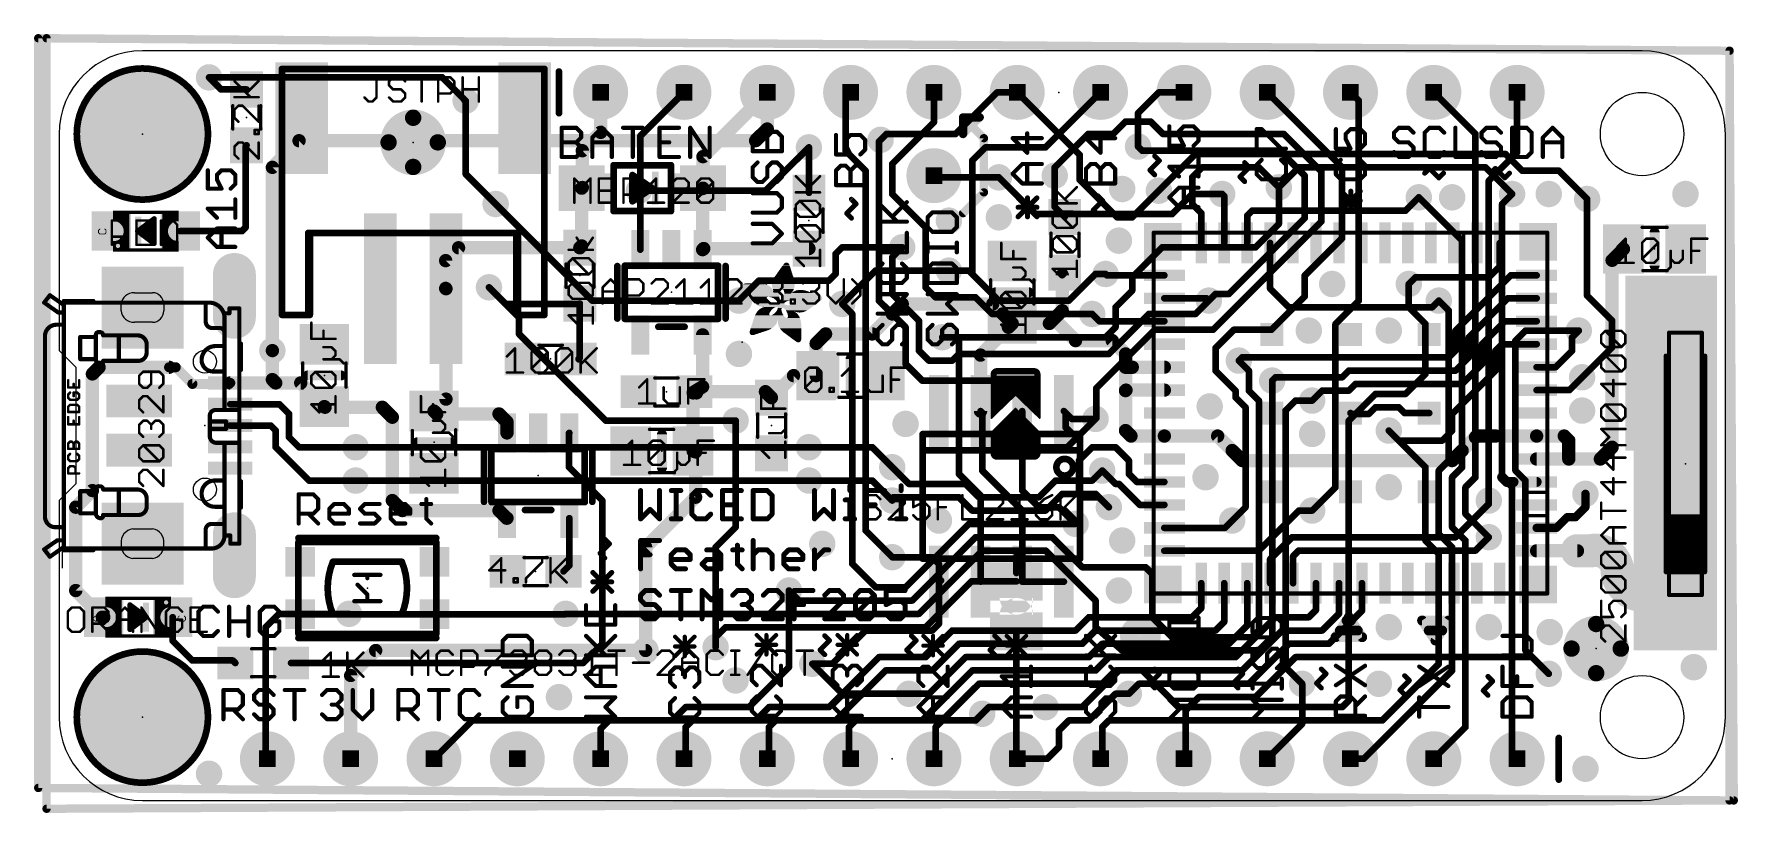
# Model space of a CAD drawing. Extents: x -0.8 to 51.2, y -0.4 to 23.4.
import ezdxf

# ---------------------------------------------------------------- set-up
doc = ezdxf.new("R2010")
doc.units = 0
for name, color, linetype in [('1', 12, 'CONTINUOUS'), ('16', 132, 'CONTINUOUS'), ('17', 110, 'CONTINUOUS'), ('18', 110, 'CONTINUOUS'), ('20', 53, 'CONTINUOUS'), ('21', 40, 'CONTINUOUS'), ('23', 40, 'CONTINUOUS'), ('27', 53, 'CONTINUOUS'), ('41', 12, 'CONTINUOUS'), ('42', 132, 'CONTINUOUS'), ('51', 253, 'CONTINUOUS'), ('52', 253, 'CONTINUOUS')]:
    doc.layers.add(name, color=color, linetype=linetype)

# ---------------------------------------------------------------- blocks, each defined once
blk = doc.blocks.new('RECT')
blk.add_solid([(-0.5, -0.5), (0.5, -0.5), (-0.5, 0.5), (0.5, 0.5)])
blk = doc.blocks.new('ROUNDP')
at = {"const_width": 0.5}
blk.add_lwpolyline([(0, -0.25, 1), (0, 0.25, 1), (0, -0.25)], format="xyb", dxfattribs=at)
blk = doc.blocks.new('RECT121920X243840R50')
at = {"const_width": 0.1905}
blk.add_lwpolyline([(0.2858, -0.5715), (0.2858, 0.5715, 0.4142), (0.1905, 0.6668), (-0.1905, 0.6668, 0.4142), (-0.2858, 0.5715), (-0.2858, -0.5715, 0.4142), (-0.1905, -0.6668), (0.1905, -0.6668, 0.4142)], format="xyb", close=True, dxfattribs=at)
blk.add_solid([(-0.2159, -0.5969), (0.2159, -0.5969), (-0.2159, 0.5969), (0.2159, 0.5969)])
blk = doc.blocks.new('PIE')
at = {"const_width": 0.5}
blk.add_lwpolyline([(0, -0.25, 1), (0, 0.25, 1), (0, -0.25)], format="xyb", dxfattribs=at)
blk = doc.blocks.new('OFFSETP100')
at = {"const_width": 1}
blk.add_lwpolyline([(0, 0), (1, 0)], dxfattribs=at)
at = {"const_width": 0.5}
for points in [[(0, 0.25, 1), (0, -0.25)], [(1, -0.25, 1), (1, 0.25)]]:
    blk.add_lwpolyline(points, format="xyb", dxfattribs=at)
blk = doc.blocks.new('SQUAREP')
blk.add_solid([(-0.5, -0.5), (0.5, -0.5), (-0.5, 0.5), (0.5, 0.5)])
blk = doc.blocks.new('ROUNDV')
at = {"const_width": 0.5}
blk.add_lwpolyline([(0, -0.25, 1), (0, 0.25, 1), (0, -0.25)], format="xyb", dxfattribs=at)

msp = doc.modelspace()

# ---------------------------------------------------------------- linework, layer by layer
at = {"layer": '1'}
for points, const_width in [([(-0.381, 23.241), (-0.381, -0.254)], 0.254), ([(50.927, 22.86), (-0.381, 23.241)], 0.254), ([(50.927, 0), (50.927, 22.86)], 0.254), ([(4.9412, 21.678), (4.572, 22.0472)], 0.2032), ([(5.715, 21.678), (4.9412, 21.678)], 0.2032), ([(12.3952, 21.336), (12.3952, 19.1008)], 0.2032), ([(16.51, 21.59), (16.51, 20.3708)], 0.4064), ([(17.719, 20.259), (19.05, 21.59)], 0.2032), ([(19.63, 19.63), (21.59, 21.59)], 0.4064), ([(28.6004, 21.59), (27.3304, 20.32)], 0.2032), ([(29.21, 21.59), (28.6004, 21.59)], 0.2032), ([(31.115, 19.685), (29.21, 21.59)], 0.2032), ([(32.893, 20.955), (33.528, 21.59)], 0.2032), ([(33.528, 21.59), (34.29, 21.59)], 0.2032), ([(32.893, 19.939), (32.893, 20.955)], 0.2032), ([(16.51, 20.3708), (15.9512, 19.812)], 0.4064), ([(17.719, 18.5928), (17.719, 20.259)], 0.2032), ([(25.2222, 20.32), (25.0444, 20.1422)], 0.2032), ([(27.3304, 20.32), (25.2222, 20.32)], 0.2032), ([(5.6896, 19.9526), (5.715, 19.978)], 0.2032), ([(5.6896, 17.4752), (5.6896, 19.9526)], 0.2032), ([(15.9512, 19.812), (15.9512, 18.6902)], 0.4064), ([(19.63, 18.669), (19.63, 19.63)], 0.4064), ([(22.86, 18.5284), (22.86, 19.9136)], 0.2032), ([(31.115, 18.923), (31.115, 19.685)], 0.2032), ([(34.6456, 19.7104), (34.1376, 19.2024)], 0.2032), ([(36.1696, 19.7104), (34.6456, 19.7104)], 0.2032), ([(36.1696, 19.7104), (44.0944, 19.7104)], 0.2032), ([(44.0944, 19.7104), (44.196, 19.6088)], 0.2032), ([(34.1376, 19.2024), (33.528, 18.5928)], 0.2032), ([(34.544, 18.9992), (34.8488, 19.304)], 0.2032), ([(34.8488, 19.304), (35.9664, 19.304)], 0.2032), ([(35.9664, 19.304), (36.576, 19.304)], 0.2032), ([(36.576, 19.304), (37.1856, 18.6944)], 0.2032), ([(37.7952, 19.304), (37.1856, 18.6944)], 0.2032), ([(38.2016, 19.304), (37.7952, 19.304)], 0.2032), ([(43.4848, 19.304), (38.2016, 19.304)], 0.2032), ([(43.4848, 19.304), (43.5864, 19.2024)], 0.2032), ([(43.5864, 19.2024), (44.2976, 18.4912)], 0.2032), ([(44.6024, 19.2024), (44.196, 19.6088)], 0.2032), ([(44.704, 19.2024), (44.6024, 19.2024)], 0.2032), ([(44.704, 19.2024), (45.72, 19.2024)], 0.2032), ([(45.72, 19.2024), (46.5836, 18.3388)], 0.2032), ([(12.3952, 19.1008), (13.3096, 18.1864)], 0.2032), ([(15.9512, 18.6902), (15.93, 18.669)], 0.4064), ([(15.93, 18.669), (15.93, 16.907)], 0.4064), ([(19.619, 18.658), (19.63, 18.669)], 0.4064), ([(19.619, 16.7941), (19.619, 18.658)], 0.4064), ([(26.7208, 18.9992), (26.67, 19.05)], 0.2032), ([(28.6512, 18.9992), (26.7208, 18.9992)], 0.2032), ([(30.353, 19.05), (30.353, 18.0966)], 0.2032), ([(31.623, 18.415), (31.115, 18.923)], 0.2032), ([(34.544, 18.1864), (34.544, 18.9992)], 0.2032), ([(17.6784, 18.5928), (17.719, 18.5928)], 0.2032), ([(17.719, 16.7941), (17.719, 18.5928)], 0.2032), ([(30.353, 18.0966), (30.6578, 17.7918)], 0.2032), ([(31.623, 18.415), (32.258, 17.78)], 0.2032), ([(32.7152, 17.78), (33.528, 18.5928)], 0.2032), ([(34.82, 17.9104), (34.544, 18.1864)], 0.2032), ([(35.52, 18.4296), (35.4584, 18.4912)], 0.2032), ([(35.52, 16.9985), (35.52, 18.4296)], 0.2032), ([(41.0464, 17.9832), (41.4528, 18.3896)], 0.2032), ([(32.258, 17.78), (32.7152, 17.78)], 0.2032), ([(34.82, 16.9985), (34.82, 17.9104)], 0.2032), ([(36.22, 17.8304), (36.3728, 17.9832)], 0.2032), ([(36.22, 16.9985), (36.22, 17.8304)], 0.2032), ([(36.3728, 17.9832), (41.0464, 17.9832)], 0.2032), ([(3.695, 17.359), (5.5734, 17.359)], 0.2032), ([(5.5734, 17.359), (5.6896, 17.4752)], 0.2032), ([(12.1784, 16.852), (11.7856, 16.4592)], 0.4064), ([(11.7856, 16.4592), (11.7856, 15.6134)], 0.4064), ([(15.875, 16.852), (12.1784, 16.852)], 0.4064), ([(15.93, 16.907), (15.875, 16.852)], 0.4064), ([(19.6533, 16.8284), (19.619, 16.7941)], 0.4064), ([(22.86, 16.8284), (19.6533, 16.8284)], 0.4064), ([(23.876, 16.8656), (23.6728, 16.6624)], 0.2032), ([(23.6728, 16.6624), (23.6728, 16.0528)], 0.2032), ([(23.9776, 16.8656), (23.876, 16.8656)], 0.2032), ([(25.7048, 16.8656), (23.9776, 16.8656)], 0.2032), ([(36.92, 16.9985), (36.92, 15.6072)], 0.2032), ([(43.92, 16.9985), (43.92, 16.2848)], 0.2032), ([(47.3456, 16.4694), (47.691, 16.8148)], 0.4064), ([(47.3456, 10.7696), (47.3456, 16.4694)], 0.4064), ([(23.6728, 16.0528), (23.4696, 15.8496)], 0.2032), ([(24.892, 16.1544), (23.876, 15.1384)], 0.2032), ([(27.1272, 16.1544), (24.892, 16.1544)], 0.2032), ([(30.5816, 14.9352), (30.5816, 16.0156)], 0.4064), ([(30.5816, 16.0156), (30.6578, 16.0918)], 0.2032), ([(31.9442, 16.011), (31.9024, 16.0528)], 0.2032), ([(33.695, 16.011), (31.9442, 16.011)], 0.2032), ([(43.92, 16.2848), (43.5864, 15.9512)], 0.2032), ([(44.2558, 16.011), (43.7896, 15.5448)], 0.2032), ([(45.045, 16.011), (44.2558, 16.011)], 0.2032), ([(11.7856, 15.6134), (11.795, 15.604)], 0.4064), ([(11.795, 15.604), (11.795, 12.237)], 0.4064), ([(13.1064, 15.6464), (13.6144, 15.1384)], 0.2032), ([(21.336, 15.8496), (20.7264, 15.24)], 0.2032), ([(22.6568, 15.8496), (21.336, 15.8496)], 0.2032), ([(23.4696, 15.8496), (22.6568, 15.8496)], 0.2032), ([(36.92, 15.6072), (36.9824, 15.5448)], 0.2032), ([(37.1856, 15.3416), (36.9824, 15.5448)], 0.2032), ([(41.3512, 15.9512), (41.148, 15.748)], 0.2032), ([(43.5864, 15.9512), (41.3512, 15.9512)], 0.2032), ([(43.7896, 15.5448), (42.5704, 14.3256)], 0.2032), ([(13.6144, 15.1384), (15.8614, 15.1384)], 0.2032), ([(15.8614, 15.1384), (15.875, 15.152)], 0.2032), ([(15.875, 15.152), (15.875, 13.501)], 0.2032), ([(25.4, 14.8336), (25.7048, 15.1384)], 0.4064), ([(25.7048, 15.1384), (28.4632, 15.1384)], 0.4064), ([(28.4632, 15.1384), (29.0576, 14.544)], 0.4064), ([(30.3276, 14.6812), (30.5816, 14.9352)], 0.4064), ([(33.695, 15.311), (34.981, 15.311)], 0.2032), ([(34.981, 15.311), (35.052, 15.24)], 0.2032), ([(37.1856, 15.3416), (37.4904, 15.0368)], 0.2032), ([(37.4904, 15.0368), (41.8592, 15.0368)], 0.2032), ([(41.8592, 15.0368), (42.0624, 15.24)], 0.2032), ([(44.1654, 15.311), (42.9768, 14.1224)], 0.2032), ([(45.045, 15.311), (44.1654, 15.311)], 0.2032), ([(24.7904, 14.224), (25.4, 14.8336)], 0.4064), ([(28.0924, 13.5788), (29.0576, 14.544)], 0.4064), ([(28.768, 14.8336), (29.0576, 14.544)], 0.4064), ([(28.9408, 14.4272), (29.0576, 14.544)], 0.4064), ([(29.0576, 14.544), (30.1904, 14.544)], 0.4064), ([(30.1904, 14.544), (30.3276, 14.6812)], 0.4064), ([(30.988, 14.0208), (30.3276, 14.6812)], 0.4064), ([(31.7186, 14.611), (31.496, 14.8336)], 0.2032), ([(33.695, 14.611), (31.7186, 14.611)], 0.2032), ([(44.075, 14.611), (43.3832, 13.9192)], 0.2032), ([(45.045, 14.611), (44.075, 14.611)], 0.2032), ([(19.619, 14.1939), (19.619, 12.614)], 0.4064), ([(23.08, 13.936), (23.368, 14.224)], 0.4064), ([(23.08, 12.954), (23.08, 13.936)], 0.4064), ([(23.368, 14.224), (24.7904, 14.224)], 0.4064), ([(27.3304, 14.1224), (26.924, 14.1224)], 0.2032), ([(27.432, 14.0208), (27.3304, 14.1224)], 0.2032), ([(27.432, 13.4112), (27.432, 14.0208)], 0.2032), ([(32.1056, 14.0208), (30.988, 14.0208)], 0.4064), ([(32.512, 13.6144), (32.1056, 14.0208)], 0.4064), ([(42.5704, 14.3256), (42.5704, 13.716)], 0.2032), ([(42.9768, 14.1224), (42.9768, 13.5128)], 0.2032), ([(46.1264, 14.1224), (46.3296, 14.3256)], 0.2032), ([(46.1264, 13.716), (46.1264, 14.1224)], 0.2032), ([(6.5024, 13.716), (6.5024, 12.8316)], 0.4064), ([(15.875, 13.501), (15.836, 13.462)], 0.2032), ([(15.8496, 13.4484), (15.836, 13.462)], 0.2032), ([(27.432, 9.9568), (27.432, 13.4112)], 0.2032), ([(28.0924, 11.871), (28.0924, 13.5788)], 0.4064), ([(32.512, 13.208), (32.512, 13.6144)], 0.4064), ([(36.068, 13.5128), (35.9664, 13.4112)], 0.2032), ([(36.2458, 13.5128), (36.068, 13.5128)], 0.2032), ([(39.116, 13.5128), (36.2458, 13.5128)], 0.2032), ([(41.9608, 13.5128), (39.116, 13.5128)], 0.2032), ([(42.3672, 13.5128), (41.9608, 13.5128)], 0.2032), ([(42.5704, 13.716), (42.3672, 13.5128)], 0.2032), ([(42.9768, 13.5128), (42.5704, 13.1064)], 0.2032), ([(43.3832, 13.9192), (43.3832, 13.3096)], 0.2032), ([(43.9846, 13.911), (43.7896, 13.716)], 0.2032), ([(43.7896, 13.716), (43.7896, 13.1064)], 0.2032), ([(45.045, 13.911), (43.9846, 13.911)], 0.2032), ([(45.6214, 13.211), (45.9232, 13.5128)], 0.2032), ([(45.9232, 13.5128), (46.1264, 13.716)], 0.2032), ([(1.016, 13.0048), (1.2192, 13.208)], 0.4064), ([(1.016, 9.4488), (1.016, 13.0048)], 0.4064), ([(1.2192, 13.208), (3.3528, 13.208)], 0.4064), ([(3.3528, 13.208), (3.556, 13.208)], 0.3048), ([(3.556, 13.208), (4.064, 12.7)], 0.3048), ([(6.5024, 12.8316), (6.604, 12.73)], 0.4064), ([(22.391, 12.954), (21.717, 12.28)], 0.4064), ([(23.08, 12.954), (22.391, 12.954)], 0.4064), ([(32.7152, 13.208), (32.512, 13.208)], 0.4064), ([(32.512, 12.4968), (32.512, 13.208)], 0.4064), ([(32.7182, 13.211), (32.7152, 13.208)], 0.4064), ([(33.695, 13.211), (32.7182, 13.211)], 0.4064), ([(32.7182, 13.211), (32.7152, 13.208)], 0.3048), ([(37.084, 12.9032), (36.9824, 12.8016)], 0.2032), ([(37.7952, 12.9032), (37.084, 12.9032)], 0.2032), ([(39.116, 12.9032), (37.7952, 12.9032)], 0.2032), ([(39.3192, 13.1064), (39.116, 12.9032)], 0.2032), ([(41.9608, 13.1064), (39.3192, 13.1064)], 0.2032), ([(42.5704, 13.1064), (41.9608, 13.1064)], 0.2032), ([(43.7896, 13.1064), (42.4688, 11.7856)], 0.2032), ([(43.3832, 13.3096), (42.7736, 12.7)], 0.2032), ([(45.045, 13.211), (45.6214, 13.211)], 0.2032), ([(46.039, 12.511), (46.4312, 12.9032)], 0.2032), ([(4.064, 12.7), (5.19, 12.7)], 0.3048), ([(5.22, 12.73), (6.604, 12.73)], 0.4064), ([(5.19, 12.7), (5.22, 12.73)], 0.3048), ([(6.604, 12.73), (7.367, 12.73)], 0.4064), ([(7.367, 12.73), (8.088, 12.009)], 0.4064), ([(19.3304, 12.427), (19.3664, 12.463)], 0.4064), ([(19.3304, 10.653), (19.3304, 12.427)], 0.4064), ([(19.619, 12.614), (19.3664, 12.463)], 0.4064), ([(19.432, 12.427), (19.3664, 12.463)], 0.4064), ([(19.3664, 12.463), (21.534, 12.463)], 0.4064), ([(21.534, 12.463), (21.717, 12.28)], 0.4064), ([(32.5262, 12.511), (32.512, 12.4968)], 0.4064), ([(32.512, 11.2776), (32.512, 12.4968)], 0.4064), ([(33.695, 12.511), (32.5262, 12.511)], 0.4064), ([(38.5064, 12.4968), (38.2016, 12.192)], 0.2032), ([(39.3192, 12.4968), (38.5064, 12.4968)], 0.2032), ([(39.5224, 12.7), (39.3192, 12.4968)], 0.2032), ([(41.9608, 12.7), (39.5224, 12.7)], 0.2032), ([(42.7736, 12.7), (41.9608, 12.7)], 0.2032), ([(45.045, 12.511), (46.039, 12.511)], 0.2032), ([(5.22, 12.08), (6.716, 12.08)], 0.2032), ([(6.716, 12.08), (7.0104, 11.7856)], 0.2032), ([(8.1082, 11.9888), (8.088, 12.009)], 0.4064), ([(9.8552, 11.9888), (8.1082, 11.9888)], 0.4064), ([(10.16, 11.684), (9.8552, 11.9888)], 0.4064), ([(11.795, 12.237), (11.43, 11.872)], 0.4064), ([(11.5164, 11.7856), (11.43, 11.872)], 0.4064), ([(13.4112, 11.7856), (11.5164, 11.7856)], 0.4064), ([(13.655, 11.5418), (13.4112, 11.7856)], 0.4064), ([(28.1432, 11.8202), (28.0924, 11.871)], 0.2032), ([(29.3624, 11.871), (29.3624, 9.4488)], 0.2032), ([(30.6832, 11.8202), (30.6324, 11.871)], 0.2032), ([(30.8702, 11.6332), (30.6324, 11.871)], 0.2032), ([(40.132, 11.9888), (39.9288, 11.7856)], 0.2032), ([(40.8432, 11.9888), (40.132, 11.9888)], 0.2032), ([(41.021, 11.811), (40.8432, 11.9888)], 0.2032), ([(5.22, 11.43), (6.4516, 11.43)], 0.2032), ([(6.4516, 11.43), (6.604, 11.2776)], 0.2032), ([(7.0104, 11.7856), (7.0104, 11.0744)], 0.2032), ([(10.16, 9.144), (10.16, 11.684)], 0.4064), ([(13.655, 11.2061), (13.655, 11.5418)], 0.4064), ([(20.6248, 8.3312), (20.6248, 11.5824)], 0.2032), ([(28.1432, 10.0584), (28.1432, 11.8202)], 0.2032), ([(30.6832, 11.3792), (30.6832, 11.8202)], 0.2032), ([(30.8864, 11.176), (30.6832, 11.3792)], 0.2032), ([(31.5976, 11.6332), (30.8702, 11.6332)], 0.2032), ([(32.6786, 11.111), (32.512, 11.2776)], 0.4064), ([(39.3954, 11.7856), (39.37, 11.811)], 0.2032), ([(39.9288, 11.7856), (39.3954, 11.7856)], 0.2032), ([(41.77, 11.811), (41.021, 11.811)], 0.2032), ([(42.4688, 11.7856), (42.4688, 11.2776)], 0.2032), ([(6.604, 11.2776), (6.604, 10.7696)], 0.2032), ([(7.0104, 11.0744), (7.3152, 10.7696)], 0.2032), ([(15.5448, 11.1959), (15.555, 11.2061)], 0.2032), ([(15.5448, 10.16), (15.5448, 11.1959)], 0.2032), ([(33.695, 11.111), (32.6786, 11.111)], 0.4064), ([(33.695, 11.111), (35.3202, 11.111)], 0.4064), ([(35.3202, 11.111), (35.7632, 10.668)], 0.4064), ([(40.8432, 10.9728), (40.5384, 11.2776)], 0.2032), ([(42.164, 10.9728), (40.8432, 10.9728)], 0.2032), ([(42.4688, 11.2776), (42.164, 10.9728)], 0.2032), ([(42.7736, 10.668), (43.18, 11.0744)], 0.4064), ([(43.2166, 11.111), (43.18, 11.0744)], 0.4064), ([(43.7896, 11.111), (43.2166, 11.111)], 0.4064), ([(43.7896, 11.111), (45.045, 11.111)], 0.4064), ([(45.045, 11.111), (45.8866, 11.111)], 0.4064), ([(45.8866, 11.111), (46.0248, 10.9728)], 0.4064), ([(46.0248, 10.9728), (46.0248, 10.411)], 0.4064), ([(46.987, 10.411), (47.3456, 10.7696)], 0.4064), ([(6.604, 10.7696), (7.62, 9.7536)], 0.2032), ([(7.3152, 10.7696), (9.0424, 10.7696)], 0.2032), ([(19.4056, 10.6266), (19.3304, 10.653)], 0.4064), ([(19.4056, 9.2456), (19.4056, 10.6266)], 0.4064), ([(22.86, 10.7696), (23.368, 10.7696)], 0.2032), ([(23.368, 10.7696), (24.7904, 10.7696)], 0.2032), ([(24.7904, 10.7696), (25.4, 10.16)], 0.2032), ([(31.496, 10.7696), (31.0896, 10.3632)], 0.2032), ([(31.0896, 10.3632), (31.0896, 9.3472)], 0.2032), ([(32.2072, 10.7696), (31.496, 10.7696)], 0.2032), ([(32.6136, 10.3632), (32.2072, 10.7696)], 0.2032), ([(32.6136, 9.9568), (32.6136, 10.3632)], 0.2032), ([(35.7632, 10.668), (36.068, 10.3632)], 0.4064), ([(36.068, 10.3632), (42.4688, 10.3632)], 0.4064), ([(42.4688, 10.3632), (42.7736, 10.668)], 0.4064), ([(45.045, 10.411), (46.0248, 10.411)], 0.4064), ([(46.0248, 10.411), (46.987, 10.411)], 0.4064), ([(16.5608, 9.144), (15.5448, 10.16)], 0.2032), ([(27.5336, 9.8552), (27.432, 9.9568)], 0.2032), ([(28.0924, 9.2964), (27.5336, 9.8552)], 0.2032), ([(29.3624, 8.8392), (28.1432, 10.0584)], 0.2032), ([(32.2072, 9.652), (31.8008, 10.0584)], 0.2032), ([(32.8594, 9.711), (32.6136, 9.9568)], 0.2032), ([(44.137, 9.711), (43.9928, 9.8552)], 0.3048), ([(0.508, 8.9408), (1.016, 9.4488)], 0.4064), ([(7.62, 9.7536), (9.0424, 9.7536)], 0.2032), ([(17.8816, 7.7216), (19.4056, 9.2456)], 0.4064), ([(22.86, 9.7536), (23.368, 9.7536)], 0.2032), ([(23.368, 9.7536), (24.7904, 9.7536)], 0.2032), ([(24.7904, 9.7536), (25.4, 9.144)], 0.2032), ([(28.0924, 6.671), (28.0924, 9.2964)], 0.2032), ([(29.3624, 9.4488), (29.8704, 8.9408)], 0.2032), ([(31.0896, 9.3472), (31.1912, 9.2456)], 0.2032), ([(32.3088, 9.652), (32.2072, 9.652)], 0.2032), ([(32.4104, 9.5504), (32.3088, 9.652)], 0.2032), ([(32.9498, 9.011), (32.4104, 9.5504)], 0.2032), ([(33.695, 9.711), (32.8594, 9.711)], 0.2032), ([(44.3402, 9.711), (44.137, 9.711)], 0.3048), ([(45.045, 9.711), (44.3402, 9.711)], 0.3048), ([(46.5312, 9.3488), (46.5312, 8.9392)], 0.254), ([(0.508, 6.4008), (0.508, 8.9408)], 0.4064), ([(10.4648, 8.8392), (10.16, 9.144)], 0.4064), ([(13.4112, 8.8392), (10.4648, 8.8392)], 0.4064), ([(13.6445, 8.6059), (13.4112, 8.8392)], 0.4064), ([(16.5608, 4.7752), (16.5608, 9.144)], 0.2032), ([(29.3624, 6.671), (29.3624, 8.8392)], 0.2032), ([(29.8704, 8.9408), (30.48, 8.9408)], 0.2032), ([(30.48, 8.9408), (30.988, 8.4328)], 0.2032), ([(31.1912, 9.2456), (31.6992, 9.2456)], 0.2032), ([(31.6992, 9.2456), (32.004, 8.9408)], 0.2032), ([(33.695, 9.011), (32.9498, 9.011)], 0.2032), ([(37.7952, 8.8392), (36.576, 7.62)], 0.2032), ([(38.2016, 8.8392), (37.7952, 8.8392)], 0.2032), ([(42.5704, 8.0264), (43.2816, 8.7376)], 0.2032), ([(43.5864, 9.0424), (43.2816, 8.7376)], 0.2032), ([(43.5864, 9.144), (43.5864, 9.0424)], 0.2032), ([(46.228, 8.636), (46.482, 8.89)], 0.254), ([(46.5312, 8.9392), (46.482, 8.89)], 0.254), ([(13.655, 8.6059), (13.6445, 8.6059)], 0.4064), ([(15.555, 8.6059), (15.555, 7.1612)], 0.2032), ([(20.0152, 7.7216), (20.6248, 8.3312)], 0.2032), ([(33.695, 8.311), (35.5398, 8.311)], 0.2032), ([(35.5398, 8.311), (35.7632, 8.5344)], 0.2032), ([(45.045, 8.311), (45.649, 8.311)], 0.254), ([(45.649, 8.311), (45.974, 8.636)], 0.254), ([(45.974, 8.636), (46.228, 8.636)], 0.254), ([(17.8816, 4.572), (17.8816, 7.7216)], 0.4064), ([(20.0152, 6.604), (20.0152, 7.7216)], 0.2032), ([(36.92, 7.3544), (37.592, 8.0264)], 0.2032), ([(37.592, 8.0264), (42.5704, 8.0264)], 0.2032), ([(43.18, 7.62), (43.5864, 8.0264)], 0.2032), ([(45.045, 7.611), (46.289, 7.611)], 0.4064), ([(46.689, 7.611), (46.289, 7.611)], 1.016), ([(25.4, 7.4168), (26.6192, 7.4168)], 0.2032), ([(26.6192, 7.4168), (26.8224, 7.2136)], 0.2032), ([(26.8224, 7.2136), (26.8224, 6.671)], 0.2032), ([(33.695, 7.611), (36.567, 7.611)], 0.2032), ([(36.567, 7.611), (36.576, 7.62)], 0.2032), ([(36.92, 6.6235), (36.92, 7.3544)], 0.2032), ([(37.62, 7.4448), (37.7952, 7.62)], 0.2032), ([(37.62, 6.6235), (37.62, 7.4448)], 0.2032), ([(37.7952, 7.62), (43.18, 7.62)], 0.2032), ([(15.555, 7.1612), (15.3788, 6.985)], 0.2032), ([(26.8894, 6.7056), (26.8224, 6.671)], 0.2032), ([(26.8224, 5.3848), (26.8224, 6.671)], 0.2032), ([(30.6324, 6.671), (29.3624, 6.671)], 0.2032), ([(49.5808, 6.2616), (48.2384, 6.2616)], 1.016), ([(1.3208, 5.588), (0.508, 6.4008)], 0.4064), ([(20.0152, 4.6736), (20.0152, 6.604)], 0.2032), ([(22.2504, 6.4008), (22.2504, 4.064)], 0.2032), ([(34.82, 6.6235), (34.82, 5.864)], 0.2032), ([(35.52, 6.6235), (35.52, 5.9544)], 0.2032), ([(36.22, 6.6235), (36.22, 5.3336)], 0.2032), ([(38.32, 6.6235), (38.32, 5.808)], 0.2032), ([(39.02, 6.6235), (39.02, 5.6952)], 0.2032), ([(39.72, 6.6235), (39.72, 5.7856)], 0.2032), ([(1.363, 5.588), (1.3208, 5.588)], 0.4064), ([(7.348, 5.677), (8.8266, 5.677)], 0.2032), ([(8.8266, 5.677), (8.8392, 5.6896)], 0.2032), ([(8.8518, 5.677), (8.8392, 5.6896)], 0.2032), ([(11.448, 5.677), (8.8518, 5.677)], 0.2032), ([(11.448, 5.677), (15.4306, 5.677)], 0.2032), ([(15.4306, 5.677), (15.4432, 5.6896)], 0.2032), ([(34.6456, 5.6896), (34.544, 5.588)], 0.2032), ([(34.82, 5.864), (34.6456, 5.6896)], 0.2032), ([(35.52, 5.9544), (35.52, 5.4464)], 0.2032), ([(38.32, 5.808), (38.1, 5.588)], 0.2032), ([(39.02, 5.6952), (38.5064, 5.1816)], 0.2032), ([(39.72, 5.7856), (38.7096, 4.7752)], 0.2032), ([(3.463, 5.588), (3.463, 4.8682)], 0.2032), ([(23.5712, 4.1656), (24.5872, 5.1816)], 0.2032), ([(24.5872, 5.1816), (26.6192, 5.1816)], 0.2032), ([(27.2288, 5.1816), (26.416, 4.3688)], 0.2032), ([(26.6192, 5.1816), (26.8224, 5.3848)], 0.2032), ([(28.1432, 5.1816), (27.2288, 5.1816)], 0.2032), ([(30.988, 5.1816), (28.1432, 5.1816)], 0.2032), ([(31.0896, 5.2832), (30.988, 5.1816)], 0.2032), ([(31.3944, 5.588), (31.0896, 5.2832)], 0.2032), ([(31.5976, 5.1816), (31.1912, 4.7752)], 0.2032), ([(31.496, 5.588), (31.3944, 5.588)], 0.2032), ([(33.2232, 5.588), (31.496, 5.588)], 0.2032), ([(31.6992, 5.1816), (31.5976, 5.1816)], 0.2032), ([(33.2232, 5.1816), (31.6992, 5.1816)], 0.2032), ([(34.544, 5.588), (33.2232, 5.588)], 0.2032), ([(34.7472, 5.1816), (33.2232, 5.1816)], 0.2032), ([(35.2552, 5.1816), (34.7472, 5.1816)], 0.2032), ([(35.52, 5.4464), (35.2552, 5.1816)], 0.2032), ([(36.22, 5.3336), (35.6616, 4.7752)], 0.2032), ([(37.084, 5.588), (35.8648, 4.3688)], 0.2032), ([(37.2872, 5.1816), (36.068, 3.9624)], 0.2032), ([(38.1, 5.588), (37.084, 5.588)], 0.2032), ([(38.5064, 5.1816), (37.2872, 5.1816)], 0.2032), ([(3.463, 4.8682), (4.064, 4.2672)], 0.2032), ([(15.9766, 4.191), (16.5608, 4.7752)], 0.2032), ([(27.432, 4.7752), (27.0256, 4.3688)], 0.2032), ([(31.1912, 4.7752), (27.432, 4.7752)], 0.2032), ([(31.8008, 4.7752), (31.3944, 4.3688)], 0.2032), ([(31.9024, 4.7752), (31.8008, 4.7752)], 0.2032), ([(33.2232, 4.7752), (31.9024, 4.7752)], 0.2032), ([(35.6616, 4.7752), (33.2232, 4.7752)], 0.2032), ([(37.4904, 4.7752), (36.2712, 3.556)], 0.2032), ([(38.7096, 4.7752), (37.4904, 4.7752)], 0.2032), ([(4.064, 4.2672), (5.2968, 4.2672)], 0.2032), ([(5.2968, 4.2672), (5.373, 4.191)], 0.2032), ([(7.073, 4.191), (15.9766, 4.191)], 0.2032), ([(22.2504, 4.064), (21.4376, 3.2512)], 0.2032), ([(22.9616, 4.1656), (23.5712, 4.1656)], 0.2032), ([(24.9936, 4.3688), (23.4696, 2.8448)], 0.2032), ([(26.416, 4.3688), (24.9936, 4.3688)], 0.2032), ([(27.6352, 4.3688), (26.5176, 3.2512)], 0.2032), ([(26.6192, 3.9624), (27.0256, 4.3688)], 0.2032), ([(31.3944, 4.3688), (27.6352, 4.3688)], 0.2032), ([(32.004, 4.3688), (31.5976, 3.9624)], 0.2032), ([(32.1056, 4.3688), (32.004, 4.3688)], 0.2032), ([(33.2232, 4.3688), (32.1056, 4.3688)], 0.2032), ([(35.8648, 4.3688), (33.2232, 4.3688)], 0.2032), ([(37.6936, 4.3688), (36.4744, 3.1496)], 0.2032), ([(38.1, 4.3688), (37.6936, 4.3688)], 0.2032), ([(38.1, 4.3688), (40.4368, 4.3688)], 0.2032), ([(44.9072, 4.3688), (40.4368, 4.3688)], 0.2032), ([(45.4152, 3.8608), (44.9072, 4.3688)], 0.2032), ([(25.1968, 3.9624), (23.6728, 2.4384)], 0.2032), ([(26.3144, 3.9624), (25.1968, 3.9624)], 0.2032), ([(26.3144, 3.9624), (26.6192, 3.9624)], 0.2032), ([(27.8384, 3.9624), (26.7208, 2.8448)], 0.2032), ([(28.0416, 3.556), (26.924, 2.4384)], 0.2032), ([(31.5976, 3.9624), (27.8384, 3.9624)], 0.2032), ([(31.8008, 3.556), (28.0416, 3.556)], 0.2032), ([(32.2072, 3.9624), (31.8008, 3.556)], 0.2032), ([(32.3088, 3.9624), (32.2072, 3.9624)], 0.2032), ([(33.2232, 3.9624), (32.3088, 3.9624)], 0.2032), ([(32.9184, 3.556), (32.6136, 3.2512)], 0.2032), ([(33.2232, 3.556), (32.9184, 3.556)], 0.2032), ([(36.068, 3.9624), (33.2232, 3.9624)], 0.2032), ([(36.2712, 3.556), (33.2232, 3.556)], 0.2032), ([(37.8968, 3.556), (37.8968, 2.3368)], 0.2032), ([(21.0312, 2.8448), (21.4376, 3.2512)], 0.2032), ([(26.5176, 3.2512), (25.908, 3.2512)], 0.2032), ([(34.7472, 3.1496), (34.3408, 2.7432)], 0.2032), ([(36.4744, 3.1496), (34.7472, 3.1496)], 0.2032), ([(18.6944, 2.4384), (19.1008, 2.8448)], 0.2032), ([(19.1008, 2.8448), (21.0312, 2.8448)], 0.2032), ([(21.6408, 2.8448), (21.2344, 2.4384)], 0.2032), ([(23.4696, 2.8448), (21.6408, 2.8448)], 0.2032), ([(26.7208, 2.8448), (26.3144, 2.4384)], 0.2032), ([(28.3464, 2.8448), (28.1432, 2.6416)], 0.2032), ([(30.0736, 2.8448), (28.3464, 2.8448)], 0.2032), ([(34.3408, 2.7432), (34.3408, 1.3208)], 0.2032), ([(16.51, 2.1844), (16.764, 2.4384)], 0.2032), ([(16.51, 1.27), (16.51, 2.1844)], 0.2032), ([(16.764, 2.4384), (18.6944, 2.4384)], 0.2032), ([(19.304, 2.4384), (19.1008, 2.2352)], 0.2032), ([(19.1008, 2.2352), (19.1008, 1.3208)], 0.2032), ([(21.2344, 2.4384), (19.304, 2.4384)], 0.2032), ([(21.844, 2.4384), (21.6408, 2.2352)], 0.2032), ([(21.6408, 2.2352), (21.6408, 1.3208)], 0.2032), ([(23.6728, 2.4384), (21.844, 2.4384)], 0.2032), ([(24.2824, 2.4384), (24.0792, 2.2352)], 0.2032), ([(24.0792, 2.2352), (24.0792, 1.3208)], 0.2032), ([(26.3144, 2.4384), (24.2824, 2.4384)], 0.2032), ([(26.924, 2.4384), (26.7208, 2.2352)], 0.2032), ([(26.7208, 2.2352), (26.7208, 1.3208)], 0.2032), ([(37.8968, 2.3368), (36.83, 1.27)], 0.2032), ([(19.1008, 1.3208), (19.05, 1.27)], 0.2032), ([(21.6408, 1.3208), (21.59, 1.27)], 0.2032), ([(24.0792, 1.3208), (24.13, 1.27)], 0.2032), ([(26.7208, 1.3208), (26.67, 1.27)], 0.2032), ([(34.3408, 1.3208), (34.29, 1.27)], 0.2032), ([(-0.381, -0.254), (50.927, 0)], 0.254)]:
    msp.add_lwpolyline(points, dxfattribs=dict(at, const_width=const_width))
for points, const_width in [([(-0.3175, 23.241, 1), (-0.4445, 23.241)], 0.127), ([(-0.3805, 23.3045, 1), (-0.3815, 23.1775)], 0.127), ([(50.9905, 22.86, 1), (50.8635, 22.86)], 0.127), ([(50.9265, 22.7965, 1), (50.9275, 22.9235)], 0.127), ([(4.6079, 22.0831, 1), (4.5361, 22.0113)], 0.1016), ([(4.9412, 21.7288, 1), (4.9412, 21.6272)], 0.1016), ([(4.9053, 21.6421, 1), (4.9771, 21.7139)], 0.1016), ([(5.715, 21.6272, 1), (5.715, 21.7288)], 0.1016), ([(12.446, 21.336, 1), (12.3444, 21.336)], 0.1016), ([(16.6116, 21.59, 1), (16.4084, 21.59)], 0.2032), ([(19.0859, 21.5541, 1), (19.0141, 21.6259)], 0.1016), ([(21.6618, 21.5182, 1), (21.5182, 21.6618)], 0.2032), ([(28.6004, 21.6408, 1), (28.6004, 21.5392)], 0.1016), ([(28.6363, 21.5541, 1), (28.5645, 21.6259)], 0.1016), ([(29.2459, 21.6259, 1), (29.1741, 21.5541)], 0.1016), ([(29.21, 21.5392, 1), (29.21, 21.6408)], 0.1016), ([(33.528, 21.6408, 1), (33.528, 21.5392)], 0.1016), ([(33.5639, 21.5541, 1), (33.4921, 21.6259)], 0.1016), ([(34.29, 21.5392, 1), (34.29, 21.6408)], 0.1016), ([(32.9438, 20.955, 1), (32.8422, 20.955)], 0.1016), ([(32.8571, 20.9909, 1), (32.9289, 20.9191)], 0.1016), ([(16.4084, 20.3708, 1), (16.6116, 20.3708)], 0.2032), ([(16.5818, 20.299, 1), (16.4382, 20.4426)], 0.2032), ([(17.7698, 20.259, 1), (17.6682, 20.259)], 0.1016), ([(17.6831, 20.2949, 1), (17.7549, 20.2231)], 0.1016), ([(25.2222, 20.3708, 1), (25.2222, 20.2692)], 0.1016), ([(25.2581, 20.2841, 1), (25.1863, 20.3559)], 0.1016), ([(27.2945, 20.3559, 1), (27.3663, 20.2841)], 0.1016), ([(27.3304, 20.2692, 1), (27.3304, 20.3708)], 0.1016), ([(5.7404, 19.9526, 1), (5.6388, 19.9526)], 0.1016), ([(5.6537, 19.9885, 1), (5.7255, 19.9167)], 0.1016), ([(5.7509, 19.9421, 1), (5.6791, 20.0139)], 0.1016), ([(16.0528, 19.812, 1), (15.8496, 19.812)], 0.2032), ([(15.8794, 19.8838, 1), (16.023, 19.7402)], 0.2032), ([(19.7316, 19.63, 1), (19.5284, 19.63)], 0.2032), ([(19.5582, 19.7018, 1), (19.7018, 19.5582)], 0.2032), ([(22.9108, 19.9136, 1), (22.8092, 19.9136)], 0.1016), ([(25.0085, 20.1781, 1), (25.0803, 20.1063)], 0.1016), ([(31.1658, 19.685, 1), (31.0642, 19.685)], 0.1016), ([(31.0791, 19.6491, 1), (31.1509, 19.7209)], 0.1016), ([(32.8422, 19.939, 1), (32.9438, 19.939)], 0.1016), ([(34.6456, 19.7612, 1), (34.6456, 19.6596)], 0.1016), ([(34.6815, 19.6745, 1), (34.6097, 19.7463)], 0.1016), ([(36.1696, 19.7612, 1), (36.1696, 19.6596)], 0.1016), ([(36.1696, 19.6596, 1), (36.1696, 19.7612)], 0.1016), ([(44.1303, 19.7463, 1), (44.0585, 19.6745)], 0.1016), ([(44.0944, 19.6596, 1), (44.0944, 19.7612)], 0.1016), ([(34.1017, 19.2383, 1), (34.1735, 19.1665)], 0.1016), ([(34.1735, 19.1665, 1), (34.1017, 19.2383)], 0.1016), ([(34.8488, 19.3548, 1), (34.8488, 19.2532)], 0.1016), ([(34.8847, 19.2681, 1), (34.8129, 19.3399)], 0.1016), ([(35.9664, 19.3548, 1), (35.9664, 19.2532)], 0.1016), ([(35.9664, 19.2532, 1), (35.9664, 19.3548)], 0.1016), ([(36.6119, 19.3399, 1), (36.5401, 19.2681)], 0.1016), ([(36.576, 19.2532, 1), (36.576, 19.3548)], 0.1016), ([(37.7952, 19.3548, 1), (37.7952, 19.2532)], 0.1016), ([(37.8311, 19.2681, 1), (37.7593, 19.3399)], 0.1016), ([(38.2016, 19.3548, 1), (38.2016, 19.2532)], 0.1016), ([(38.2016, 19.2532, 1), (38.2016, 19.3548)], 0.1016), ([(43.5207, 19.3399, 1), (43.4489, 19.2681)], 0.1016), ([(43.4848, 19.2532, 1), (43.4848, 19.3548)], 0.1016), ([(43.6223, 19.2383, 1), (43.5505, 19.1665)], 0.1016), ([(43.5505, 19.1665, 1), (43.6223, 19.2383)], 0.1016), ([(44.2319, 19.6447, 1), (44.1601, 19.5729)], 0.1016), ([(44.1601, 19.5729, 1), (44.2319, 19.6447)], 0.1016), ([(44.6024, 19.2532, 1), (44.6024, 19.1516)], 0.1016), ([(44.5665, 19.1665, 1), (44.6383, 19.2383)], 0.1016), ([(44.704, 19.2532, 1), (44.704, 19.1516)], 0.1016), ([(44.704, 19.1516, 1), (44.704, 19.2532)], 0.1016), ([(45.7559, 19.2383, 1), (45.6841, 19.1665)], 0.1016), ([(45.72, 19.1516, 1), (45.72, 19.2532)], 0.1016), ([(12.4311, 19.1367, 1), (12.3593, 19.0649)], 0.1016), ([(12.3444, 19.1008, 1), (12.446, 19.1008)], 0.1016), ([(16.0316, 18.669, 1), (15.8284, 18.669)], 0.2032), ([(15.8582, 18.7408, 1), (16.0018, 18.5972)], 0.2032), ([(15.8496, 18.6902, 1), (16.0528, 18.6902)], 0.2032), ([(16.023, 18.6184, 1), (15.8794, 18.762)], 0.2032), ([(19.7206, 18.658, 1), (19.5174, 18.658)], 0.2032), ([(19.5472, 18.7298, 1), (19.6908, 18.5862)], 0.2032), ([(19.5284, 18.669, 1), (19.7316, 18.669)], 0.2032), ([(19.7018, 18.5972, 1), (19.5582, 18.7408)], 0.2032), ([(26.7059, 19.0859, 1), (26.6341, 19.0141)], 0.1016), ([(26.7208, 19.05, 1), (26.7208, 18.9484)], 0.1016), ([(26.6849, 18.9633, 1), (26.7567, 19.0351)], 0.1016), ([(28.6512, 18.9484, 1), (28.6512, 19.05)], 0.1016), ([(30.4038, 19.05, 1), (30.3022, 19.05)], 0.1016), ([(31.1509, 18.9589, 1), (31.0791, 18.8871)], 0.1016), ([(31.0642, 18.923, 1), (31.1658, 18.923)], 0.1016), ([(34.5948, 18.9992, 1), (34.4932, 18.9992)], 0.1016), ([(34.5081, 19.0351, 1), (34.5799, 18.9633)], 0.1016), ([(37.1497, 18.7303, 1), (37.2215, 18.6585)], 0.1016), ([(37.1497, 18.6585, 1), (37.2215, 18.7303)], 0.1016), ([(13.2737, 18.1505, 1), (13.3455, 18.2223)], 0.1016), ([(17.6784, 18.6436, 1), (17.6784, 18.542)], 0.1016), ([(17.7698, 18.5928, 1), (17.6682, 18.5928)], 0.1016), ([(17.6682, 18.5928, 1), (17.7698, 18.5928)], 0.1016), ([(17.719, 18.542, 1), (17.719, 18.6436)], 0.1016), ([(22.8092, 18.5284, 1), (22.9108, 18.5284)], 0.1016), ([(30.3889, 18.1325, 1), (30.3171, 18.0607)], 0.1016), ([(31.6589, 18.4509, 1), (31.5871, 18.3791)], 0.1016), ([(31.5871, 18.3791, 1), (31.6589, 18.4509)], 0.1016), ([(33.4921, 18.6287, 1), (33.5639, 18.5569)], 0.1016), ([(33.5639, 18.5569, 1), (33.4921, 18.6287)], 0.1016), ([(34.5799, 18.2223, 1), (34.5081, 18.1505)], 0.1016), ([(34.4932, 18.1864, 1), (34.5948, 18.1864)], 0.1016), ([(35.4943, 18.5271, 1), (35.4225, 18.4553)], 0.1016), ([(35.5708, 18.4296, 1), (35.4692, 18.4296)], 0.1016), ([(35.4841, 18.3937, 1), (35.5559, 18.4655)], 0.1016), ([(41.4887, 18.3537, 1), (41.4169, 18.4255)], 0.1016), ([(44.2617, 18.4553, 1), (44.3335, 18.5271)], 0.1016), ([(46.5477, 18.3029, 1), (46.6195, 18.3747)], 0.1016), ([(30.3022, 18.0966, 1), (30.4038, 18.0966)], 0.1016), ([(30.6219, 17.7559, 1), (30.6937, 17.8277)], 0.1016), ([(32.258, 17.8308, 1), (32.258, 17.7292)], 0.1016), ([(32.2221, 17.7441, 1), (32.2939, 17.8159)], 0.1016), ([(32.6793, 17.8159, 1), (32.7511, 17.7441)], 0.1016), ([(32.7152, 17.7292, 1), (32.7152, 17.8308)], 0.1016), ([(34.8708, 17.9104, 1), (34.7692, 17.9104)], 0.1016), ([(34.7841, 17.8745, 1), (34.8559, 17.9463)], 0.1016), ([(36.2708, 17.8304, 1), (36.1692, 17.8304)], 0.1016), ([(36.1841, 17.8663, 1), (36.2559, 17.7945)], 0.1016), ([(36.3728, 18.034, 1), (36.3728, 17.9324)], 0.1016), ([(36.4087, 17.9473, 1), (36.3369, 18.0191)], 0.1016), ([(41.0105, 18.0191, 1), (41.0823, 17.9473)], 0.1016), ([(41.0464, 17.9324, 1), (41.0464, 18.034)], 0.1016), ([(3.695, 17.4098, 1), (3.695, 17.3082)], 0.1016), ([(5.5375, 17.3949, 1), (5.6093, 17.3231)], 0.1016), ([(5.5734, 17.3082, 1), (5.5734, 17.4098)], 0.1016), ([(5.6388, 17.4752, 1), (5.7404, 17.4752)], 0.1016), ([(5.7255, 17.4393, 1), (5.6537, 17.5111)], 0.1016), ([(11.8872, 16.4592, 1), (11.684, 16.4592)], 0.2032), ([(11.7138, 16.531, 1), (11.8574, 16.3874)], 0.2032), ([(12.1784, 16.9536, 1), (12.1784, 16.7504)], 0.2032), ([(12.2502, 16.7802, 1), (12.1066, 16.9238)], 0.2032), ([(15.8032, 16.9238, 1), (15.9468, 16.7802)], 0.2032), ([(15.8284, 16.907, 1), (16.0316, 16.907)], 0.2032), ([(16.0018, 16.8352, 1), (15.8582, 16.9788)], 0.2032), ([(15.875, 16.7504, 1), (15.875, 16.9536)], 0.2032), ([(17.6682, 16.7941, 1), (17.7698, 16.7941)], 0.1016), ([(19.5174, 16.7941, 1), (19.7206, 16.7941)], 0.2032), ([(19.5472, 16.8659, 1), (19.6908, 16.7223)], 0.2032), ([(19.6533, 16.93, 1), (19.6533, 16.7268)], 0.2032), ([(19.7251, 16.7566, 1), (19.5815, 16.9002)], 0.2032), ([(22.86, 16.7268, 1), (22.86, 16.93)], 0.2032), ([(23.7236, 16.6624, 1), (23.622, 16.6624)], 0.1016), ([(23.6369, 16.6983, 1), (23.7087, 16.6265)], 0.1016), ([(23.876, 16.9164, 1), (23.876, 16.8148)], 0.1016), ([(23.9119, 16.8297, 1), (23.8401, 16.9015)], 0.1016), ([(23.9776, 16.9164, 1), (23.9776, 16.8148)], 0.1016), ([(23.9776, 16.8148, 1), (23.9776, 16.9164)], 0.1016), ([(25.7048, 16.8148, 1), (25.7048, 16.9164)], 0.1016), ([(34.7692, 16.9985, 1), (34.8708, 16.9985)], 0.1016), ([(35.4692, 16.9985, 1), (35.5708, 16.9985)], 0.1016), ([(36.1692, 16.9985, 1), (36.2708, 16.9985)], 0.1016), ([(36.9708, 16.9985, 1), (36.8692, 16.9985)], 0.1016), ([(43.9708, 16.9985, 1), (43.8692, 16.9985)], 0.1016), ([(47.4472, 16.4694, 1), (47.244, 16.4694)], 0.2032), ([(47.2738, 16.5412, 1), (47.4174, 16.3976)], 0.2032), ([(47.7628, 16.743, 1), (47.6192, 16.8866)], 0.2032), ([(23.622, 16.0528, 1), (23.7236, 16.0528)], 0.1016), ([(23.7087, 16.0169, 1), (23.6369, 16.0887)], 0.1016), ([(24.892, 16.2052, 1), (24.892, 16.1036)], 0.1016), ([(24.9279, 16.1185, 1), (24.8561, 16.1903)], 0.1016), ([(27.1272, 16.1036, 1), (27.1272, 16.2052)], 0.1016), ([(30.6832, 16.0156, 1), (30.48, 16.0156)], 0.2032), ([(30.6937, 16.0559, 1), (30.6219, 16.1277)], 0.1016), ([(31.9383, 16.0887, 1), (31.8665, 16.0169)], 0.1016), ([(31.9442, 16.0618, 1), (31.9442, 15.9602)], 0.1016), ([(33.695, 15.9602, 1), (33.695, 16.0618)], 0.1016), ([(43.8692, 16.2848, 1), (43.9708, 16.2848)], 0.1016), ([(43.9559, 16.2489, 1), (43.8841, 16.3207)], 0.1016), ([(44.2558, 16.0618, 1), (44.2558, 15.9602)], 0.1016), ([(44.2917, 15.9751, 1), (44.2199, 16.0469)], 0.1016), ([(45.045, 15.9602, 1), (45.045, 16.0618)], 0.1016), ([(11.684, 15.6134, 1), (11.8872, 15.6134)], 0.2032), ([(11.8574, 15.6852, 1), (11.7138, 15.5416)], 0.2032), ([(11.8966, 15.604, 1), (11.6934, 15.604)], 0.2032), ([(11.7232, 15.5322, 1), (11.8668, 15.6758)], 0.2032), ([(13.1423, 15.6823, 1), (13.0705, 15.6105)], 0.1016), ([(21.336, 15.9004, 1), (21.336, 15.7988)], 0.1016), ([(21.3719, 15.8137, 1), (21.3001, 15.8855)], 0.1016), ([(22.6568, 15.9004, 1), (22.6568, 15.7988)], 0.1016), ([(22.6568, 15.7988, 1), (22.6568, 15.9004)], 0.1016), ([(23.4337, 15.8855, 1), (23.5055, 15.8137)], 0.1016), ([(23.4696, 15.7988, 1), (23.4696, 15.9004)], 0.1016), ([(30.5457, 16.0515, 1), (30.6175, 15.9797)], 0.1016), ([(31.9083, 15.9751, 1), (31.9801, 16.0469)], 0.1016), ([(36.9559, 15.6431, 1), (36.8841, 15.5713)], 0.1016), ([(36.8692, 15.6072, 1), (36.9708, 15.6072)], 0.1016), ([(37.0183, 15.5807, 1), (36.9465, 15.5089)], 0.1016), ([(36.9465, 15.5089, 1), (37.0183, 15.5807)], 0.1016), ([(41.1121, 15.7839, 1), (41.1839, 15.7121)], 0.1016), ([(41.3512, 16.002, 1), (41.3512, 15.9004)], 0.1016), ([(41.3871, 15.9153, 1), (41.3153, 15.9871)], 0.1016), ([(43.5505, 15.9871, 1), (43.6223, 15.9153)], 0.1016), ([(43.5864, 15.9004, 1), (43.5864, 16.002)], 0.1016), ([(43.7537, 15.5807, 1), (43.8255, 15.5089)], 0.1016), ([(43.8255, 15.5089, 1), (43.7537, 15.5807)], 0.1016), ([(13.6144, 15.1892, 1), (13.6144, 15.0876)], 0.1016), ([(13.5785, 15.1025, 1), (13.6503, 15.1743)], 0.1016), ([(15.8255, 15.1743, 1), (15.8973, 15.1025)], 0.1016), ([(15.9258, 15.152, 1), (15.8242, 15.152)], 0.1016), ([(15.9109, 15.1161, 1), (15.8391, 15.1879)], 0.1016), ([(15.8614, 15.0876, 1), (15.8614, 15.1892)], 0.1016), ([(20.6905, 15.2759, 1), (20.7623, 15.2041)], 0.1016), ([(23.8401, 15.1743, 1), (23.9119, 15.1025)], 0.1016), ([(25.7048, 15.24, 1), (25.7048, 15.0368)], 0.2032), ([(25.7766, 15.0666, 1), (25.633, 15.2102)], 0.2032), ([(28.535, 15.2102, 1), (28.3914, 15.0666)], 0.2032), ([(28.4632, 15.0368, 1), (28.4632, 15.24)], 0.2032), ([(30.6534, 14.8634, 1), (30.5098, 15.007)], 0.2032), ([(33.695, 15.3618, 1), (33.695, 15.2602)], 0.1016), ([(35.0169, 15.3469, 1), (34.9451, 15.2751)], 0.1016), ([(34.981, 15.2602, 1), (34.981, 15.3618)], 0.1016), ([(35.0161, 15.2041, 1), (35.0879, 15.2759)], 0.1016), ([(37.2215, 15.3775, 1), (37.1497, 15.3057)], 0.1016), ([(37.1497, 15.3057, 1), (37.2215, 15.3775)], 0.1016), ([(37.4904, 15.0876, 1), (37.4904, 14.986)], 0.1016), ([(37.4545, 15.0009, 1), (37.5263, 15.0727)], 0.1016), ([(41.8233, 15.0727, 1), (41.8951, 15.0009)], 0.1016), ([(41.8592, 14.986, 1), (41.8592, 15.0876)], 0.1016), ([(42.0983, 15.2041, 1), (42.0265, 15.2759)], 0.1016), ([(44.1654, 15.3618, 1), (44.1654, 15.2602)], 0.1016), ([(44.2013, 15.2751, 1), (44.1295, 15.3469)], 0.1016), ([(45.045, 15.2602, 1), (45.045, 15.3618)], 0.1016), ([(25.3282, 14.9054, 1), (25.4718, 14.7618)], 0.2032), ([(25.4718, 14.7618, 1), (25.3282, 14.9054)], 0.2032), ([(28.8398, 14.9054, 1), (28.6962, 14.7618)], 0.2032), ([(28.869, 14.499, 1), (29.0126, 14.3554)], 0.2032), ([(29.0576, 14.6456, 1), (29.0576, 14.4424)], 0.2032), ([(29.1294, 14.4722, 1), (28.9858, 14.6158)], 0.2032), ([(29.1294, 14.4722, 1), (28.9858, 14.6158)], 0.2032), ([(28.9858, 14.4722, 1), (29.1294, 14.6158)], 0.2032), ([(28.9858, 14.4722, 1), (29.1294, 14.6158)], 0.2032), ([(30.1186, 14.6158, 1), (30.2622, 14.4722)], 0.2032), ([(30.1904, 14.4424, 1), (30.1904, 14.6456)], 0.2032), ([(30.3994, 14.753, 1), (30.2558, 14.6094)], 0.2032), ([(30.2558, 14.753, 1), (30.3994, 14.6094)], 0.2032), ([(30.3994, 14.6094, 1), (30.2558, 14.753)], 0.2032), ([(30.48, 14.9352, 1), (30.6832, 14.9352)], 0.2032), ([(31.5319, 14.8695, 1), (31.4601, 14.7977)], 0.1016), ([(31.7186, 14.6618, 1), (31.7186, 14.5602)], 0.1016), ([(31.6827, 14.5751, 1), (31.7545, 14.6469)], 0.1016), ([(33.695, 14.5602, 1), (33.695, 14.6618)], 0.1016), ([(44.075, 14.6618, 1), (44.075, 14.5602)], 0.1016), ([(44.1109, 14.5751, 1), (44.0391, 14.6469)], 0.1016), ([(45.045, 14.5602, 1), (45.045, 14.6618)], 0.1016), ([(19.7206, 14.1939, 1), (19.5174, 14.1939)], 0.2032), ([(23.1816, 13.936, 1), (22.9784, 13.936)], 0.2032), ([(23.0082, 14.0078, 1), (23.1518, 13.8642)], 0.2032), ([(23.368, 14.3256, 1), (23.368, 14.1224)], 0.2032), ([(23.4398, 14.1522, 1), (23.2962, 14.2958)], 0.2032), ([(24.7186, 14.2958, 1), (24.8622, 14.1522)], 0.2032), ([(24.7904, 14.1224, 1), (24.7904, 14.3256)], 0.2032), ([(26.924, 14.1732, 1), (26.924, 14.0716)], 0.1016), ([(27.3663, 14.1583, 1), (27.2945, 14.0865)], 0.1016), ([(27.3304, 14.0716, 1), (27.3304, 14.1732)], 0.1016), ([(27.4828, 14.0208, 1), (27.3812, 14.0208)], 0.1016), ([(27.3961, 13.9849, 1), (27.4679, 14.0567)], 0.1016), ([(30.988, 14.1224, 1), (30.988, 13.9192)], 0.2032), ([(30.9162, 13.949, 1), (31.0598, 14.0926)], 0.2032), ([(32.1774, 14.0926, 1), (32.0338, 13.949)], 0.2032), ([(32.1056, 13.9192, 1), (32.1056, 14.1224)], 0.2032), ([(42.6212, 14.3256, 1), (42.5196, 14.3256)], 0.1016), ([(42.5345, 14.3615, 1), (42.6063, 14.2897)], 0.1016), ([(43.0276, 14.1224, 1), (42.926, 14.1224)], 0.1016), ([(42.9409, 14.1583, 1), (43.0127, 14.0865)], 0.1016), ([(46.1772, 14.1224, 1), (46.0756, 14.1224)], 0.1016), ([(46.0905, 14.1583, 1), (46.1623, 14.0865)], 0.1016), ([(46.3655, 14.2897, 1), (46.2937, 14.3615)], 0.1016), ([(6.604, 13.716, 1), (6.4008, 13.716)], 0.2032), ([(15.8719, 13.4979, 1), (15.8001, 13.4261)], 0.1016), ([(15.8001, 13.4979, 1), (15.8719, 13.4261)], 0.1016), ([(15.8137, 13.4125, 1), (15.8855, 13.4843)], 0.1016), ([(15.8242, 13.501, 1), (15.9258, 13.501)], 0.1016), ([(15.9109, 13.4651, 1), (15.8391, 13.5369)], 0.1016), ([(27.4828, 13.4112, 1), (27.3812, 13.4112)], 0.1016), ([(28.194, 13.5788, 1), (27.9908, 13.5788)], 0.2032), ([(28.0206, 13.6506, 1), (28.1642, 13.507)], 0.2032), ([(32.6136, 13.6144, 1), (32.4104, 13.6144)], 0.2032), ([(32.4402, 13.5426, 1), (32.5838, 13.6862)], 0.2032), ([(36.068, 13.5636, 1), (36.068, 13.462)], 0.1016), ([(36.1039, 13.4769, 1), (36.0321, 13.5487)], 0.1016), ([(36.2458, 13.5636, 1), (36.2458, 13.462)], 0.1016), ([(36.2458, 13.462, 1), (36.2458, 13.5636)], 0.1016), ([(39.116, 13.5636, 1), (39.116, 13.462)], 0.1016), ([(39.116, 13.462, 1), (39.116, 13.5636)], 0.1016), ([(41.9608, 13.5636, 1), (41.9608, 13.462)], 0.1016), ([(41.9608, 13.462, 1), (41.9608, 13.5636)], 0.1016), ([(42.3313, 13.5487, 1), (42.4031, 13.4769)], 0.1016), ([(42.3672, 13.462, 1), (42.3672, 13.5636)], 0.1016), ([(42.5196, 13.716, 1), (42.6212, 13.716)], 0.1016), ([(42.6063, 13.6801, 1), (42.5345, 13.7519)], 0.1016), ([(42.926, 13.5128, 1), (43.0276, 13.5128)], 0.1016), ([(43.0127, 13.4769, 1), (42.9409, 13.5487)], 0.1016), ([(43.434, 13.9192, 1), (43.3324, 13.9192)], 0.1016), ([(43.3473, 13.9551, 1), (43.4191, 13.8833)], 0.1016), ([(43.8404, 13.716, 1), (43.7388, 13.716)], 0.1016), ([(43.7537, 13.7519, 1), (43.8255, 13.6801)], 0.1016), ([(43.9846, 13.9618, 1), (43.9846, 13.8602)], 0.1016), ([(44.0205, 13.8751, 1), (43.9487, 13.9469)], 0.1016), ([(45.045, 13.8602, 1), (45.045, 13.9618)], 0.1016), ([(45.8873, 13.5487, 1), (45.9591, 13.4769)], 0.1016), ([(45.9591, 13.4769, 1), (45.8873, 13.5487)], 0.1016), ([(46.0756, 13.716, 1), (46.1772, 13.716)], 0.1016), ([(46.1623, 13.6801, 1), (46.0905, 13.7519)], 0.1016), ([(1.1176, 13.0048, 1), (0.9144, 13.0048)], 0.2032), ([(0.9442, 13.0766, 1), (1.0878, 12.933)], 0.2032), ([(1.2192, 13.3096, 1), (1.2192, 13.1064)], 0.2032), ([(1.291, 13.1362, 1), (1.1474, 13.2798)], 0.2032), ([(3.3528, 13.2842, 1), (3.3528, 13.1318)], 0.1524), ([(3.3528, 13.1064, 1), (3.3528, 13.3096)], 0.2032), ([(3.6099, 13.2619, 1), (3.5021, 13.1541)], 0.1524), ([(3.556, 13.1318, 1), (3.556, 13.2842)], 0.1524), ([(6.5742, 12.9034, 1), (6.4306, 12.7598)], 0.2032), ([(22.391, 13.0556, 1), (22.391, 12.8524)], 0.2032), ([(22.4628, 12.8822, 1), (22.3192, 13.0258)], 0.2032), ([(22.9784, 12.954, 1), (23.1816, 12.954)], 0.2032), ([(23.08, 12.8524, 1), (23.08, 13.0556)], 0.2032), ([(27.3812, 13.4112, 1), (27.4828, 13.4112)], 0.1016), ([(32.512, 13.3096, 1), (32.512, 13.1064)], 0.2032), ([(32.6136, 13.208, 1), (32.4104, 13.208)], 0.2032), ([(32.4104, 13.208, 1), (32.6136, 13.208)], 0.2032), ([(32.6434, 13.2798, 1), (32.787, 13.1362)], 0.2032), ([(32.7182, 13.3126, 1), (32.7182, 13.1094)], 0.2032), ([(32.79, 13.1392, 1), (32.6464, 13.2828)], 0.2032), ([(32.6613, 13.2619, 1), (32.7691, 13.1541)], 0.1524), ([(32.7721, 13.1571, 1), (32.6643, 13.2649)], 0.1524), ([(32.7152, 13.1064, 1), (32.7152, 13.3096)], 0.2032), ([(33.695, 13.1094, 1), (33.695, 13.3126)], 0.2032), ([(35.9305, 13.4471, 1), (36.0023, 13.3753)], 0.1016), ([(37.084, 12.954, 1), (37.084, 12.8524)], 0.1016), ([(37.1199, 12.8673, 1), (37.0481, 12.9391)], 0.1016), ([(37.7952, 12.954, 1), (37.7952, 12.8524)], 0.1016), ([(37.7952, 12.8524, 1), (37.7952, 12.954)], 0.1016), ([(39.0801, 12.9391, 1), (39.1519, 12.8673)], 0.1016), ([(39.116, 12.8524, 1), (39.116, 12.954)], 0.1016), ([(39.3192, 13.1572, 1), (39.3192, 13.0556)], 0.1016), ([(39.3551, 13.0705, 1), (39.2833, 13.1423)], 0.1016), ([(41.9608, 13.1572, 1), (41.9608, 13.0556)], 0.1016), ([(41.9608, 13.0556, 1), (41.9608, 13.1572)], 0.1016), ([(42.5345, 13.1423, 1), (42.6063, 13.0705)], 0.1016), ([(42.5704, 13.0556, 1), (42.5704, 13.1572)], 0.1016), ([(43.3324, 13.3096, 1), (43.434, 13.3096)], 0.1016), ([(43.4191, 13.2737, 1), (43.3473, 13.3455)], 0.1016), ([(43.7388, 13.1064, 1), (43.8404, 13.1064)], 0.1016), ([(43.8255, 13.0705, 1), (43.7537, 13.1423)], 0.1016), ([(45.045, 13.2618, 1), (45.045, 13.1602)], 0.1016), ([(45.5855, 13.2469, 1), (45.6573, 13.1751)], 0.1016), ([(45.6214, 13.1602, 1), (45.6214, 13.2618)], 0.1016), ([(46.4671, 12.8673, 1), (46.3953, 12.9391)], 0.1016), ([(4.064, 12.7762, 1), (4.064, 12.6238)], 0.1524), ([(4.0101, 12.6461, 1), (4.1179, 12.7539)], 0.1524), ([(5.22, 12.8316, 1), (5.22, 12.6284)], 0.2032), ([(5.1361, 12.7539, 1), (5.2439, 12.6461)], 0.1524), ([(5.2739, 12.6761, 1), (5.1661, 12.7839)], 0.1524), ([(5.19, 12.6238, 1), (5.19, 12.7762)], 0.1524), ([(6.4008, 12.8316, 1), (6.604, 12.8316)], 0.2032), ([(6.604, 12.8316, 1), (6.604, 12.6284)], 0.2032), ([(6.5322, 12.6582, 1), (6.6758, 12.8018)], 0.2032), ([(6.604, 12.6284, 1), (6.604, 12.8316)], 0.2032), ([(7.4388, 12.8018, 1), (7.2952, 12.6582)], 0.2032), ([(7.367, 12.6284, 1), (7.367, 12.8316)], 0.2032), ([(19.432, 12.427, 1), (19.2288, 12.427)], 0.2032), ([(19.2586, 12.4988, 1), (19.4022, 12.3552)], 0.2032), ([(19.4153, 12.5521, 1), (19.3175, 12.3739)], 0.2032), ([(19.3664, 12.5646, 1), (19.3664, 12.3614)], 0.2032), ([(19.3143, 12.5502, 1), (19.4185, 12.3758)], 0.2032), ([(19.4382, 12.3912, 1), (19.2946, 12.5348)], 0.2032), ([(19.3831, 12.3379, 1), (19.4809, 12.5161)], 0.2032), ([(19.5174, 12.614, 1), (19.7206, 12.614)], 0.2032), ([(19.6711, 12.5268, 1), (19.5669, 12.7012)], 0.2032), ([(21.6058, 12.5348, 1), (21.4622, 12.3912)], 0.2032), ([(21.534, 12.3614, 1), (21.534, 12.5646)], 0.2032), ([(32.6136, 12.4968, 1), (32.4104, 12.4968)], 0.2032), ([(32.4104, 12.4968, 1), (32.6136, 12.4968)], 0.2032), ([(32.4402, 12.5686, 1), (32.5838, 12.425)], 0.2032), ([(32.5262, 12.6126, 1), (32.5262, 12.4094)], 0.2032), ([(32.598, 12.4392, 1), (32.4544, 12.5828)], 0.2032), ([(33.695, 12.4094, 1), (33.695, 12.6126)], 0.2032), ([(36.9465, 12.8375, 1), (37.0183, 12.7657)], 0.1016), ([(38.5064, 12.5476, 1), (38.5064, 12.446)], 0.1016), ([(38.5423, 12.4609, 1), (38.4705, 12.5327)], 0.1016), ([(39.2833, 12.5327, 1), (39.3551, 12.4609)], 0.1016), ([(39.3192, 12.446, 1), (39.3192, 12.5476)], 0.1016), ([(39.5224, 12.7508, 1), (39.5224, 12.6492)], 0.1016), ([(39.5583, 12.6641, 1), (39.4865, 12.7359)], 0.1016), ([(41.9608, 12.7508, 1), (41.9608, 12.6492)], 0.1016), ([(41.9608, 12.6492, 1), (41.9608, 12.7508)], 0.1016), ([(42.7377, 12.7359, 1), (42.8095, 12.6641)], 0.1016), ([(42.7736, 12.6492, 1), (42.7736, 12.7508)], 0.1016), ([(45.045, 12.5618, 1), (45.045, 12.4602)], 0.1016), ([(46.0031, 12.5469, 1), (46.0749, 12.4751)], 0.1016), ([(46.039, 12.4602, 1), (46.039, 12.5618)], 0.1016), ([(5.22, 12.1308, 1), (5.22, 12.0292)], 0.1016), ([(6.7519, 12.1159, 1), (6.6801, 12.0441)], 0.1016), ([(6.716, 12.0292, 1), (6.716, 12.1308)], 0.1016), ([(8.1598, 12.0808, 1), (8.0162, 11.9372)], 0.2032), ([(8.1082, 12.0904, 1), (8.1082, 11.8872)], 0.2032), ([(8.0162, 11.9372, 1), (8.1598, 12.0808)], 0.2032), ([(8.0364, 11.917, 1), (8.18, 12.0606)], 0.2032), ([(9.927, 12.0606, 1), (9.7834, 11.917)], 0.2032), ([(9.8552, 11.8872, 1), (9.8552, 12.0904)], 0.2032), ([(11.5018, 11.9438, 1), (11.3582, 11.8002)], 0.2032), ([(11.3582, 11.9438, 1), (11.5018, 11.8002)], 0.2032), ([(11.5164, 11.8872, 1), (11.5164, 11.684)], 0.2032), ([(11.4446, 11.7138, 1), (11.5882, 11.8574)], 0.2032), ([(11.6934, 12.237, 1), (11.8966, 12.237)], 0.2032), ([(11.8668, 12.1652, 1), (11.7232, 12.3088)], 0.2032), ([(13.483, 11.8574, 1), (13.3394, 11.7138)], 0.2032), ([(13.4112, 11.684, 1), (13.4112, 11.8872)], 0.2032), ([(21.6452, 12.3518, 1), (21.7888, 12.2082)], 0.2032), ([(21.6452, 12.2082, 1), (21.7888, 12.3518)], 0.2032), ([(27.9908, 11.871, 1), (28.194, 11.871)], 0.2032), ([(28.1283, 11.9069, 1), (28.0565, 11.8351)], 0.1016), ([(29.4132, 11.871, 1), (29.3116, 11.871)], 0.1016), ([(30.6683, 11.9069, 1), (30.5965, 11.8351)], 0.1016), ([(30.6683, 11.9069, 1), (30.5965, 11.8351)], 0.1016), ([(38.1657, 12.2279, 1), (38.2375, 12.1561)], 0.1016), ([(40.132, 12.0396, 1), (40.132, 11.938)], 0.1016), ([(40.1679, 11.9529, 1), (40.0961, 12.0247)], 0.1016), ([(40.8791, 12.0247, 1), (40.8073, 11.9529)], 0.1016), ([(40.8432, 11.938, 1), (40.8432, 12.0396)], 0.1016), ([(5.22, 11.4808, 1), (5.22, 11.3792)], 0.1016), ([(6.4875, 11.4659, 1), (6.4157, 11.3941)], 0.1016), ([(6.4516, 11.3792, 1), (6.4516, 11.4808)], 0.1016), ([(7.0612, 11.7856, 1), (6.9596, 11.7856)], 0.1016), ([(6.9745, 11.7497, 1), (7.0463, 11.8215)], 0.1016), ([(10.2616, 11.684, 1), (10.0584, 11.684)], 0.2032), ([(10.0882, 11.6122, 1), (10.2318, 11.7558)], 0.2032), ([(13.7566, 11.5418, 1), (13.5534, 11.5418)], 0.2032), ([(13.5832, 11.47, 1), (13.7268, 11.6136)], 0.2032), ([(20.6756, 11.5824, 1), (20.574, 11.5824)], 0.1016), ([(28.194, 11.8202, 1), (28.0924, 11.8202)], 0.1016), ([(28.1073, 11.7843, 1), (28.1791, 11.8561)], 0.1016), ([(30.734, 11.8202, 1), (30.6324, 11.8202)], 0.1016), ([(30.7191, 11.4151, 1), (30.6473, 11.3433)], 0.1016), ([(30.6324, 11.3792, 1), (30.734, 11.3792)], 0.1016), ([(30.6473, 11.7843, 1), (30.7191, 11.8561)], 0.1016), ([(30.8702, 11.684, 1), (30.8702, 11.5824)], 0.1016), ([(30.8343, 11.5973, 1), (30.9061, 11.6691)], 0.1016), ([(31.5976, 11.5824, 1), (31.5976, 11.684)], 0.1016), ([(32.5838, 11.3494, 1), (32.4402, 11.2058)], 0.2032), ([(39.4059, 11.8469, 1), (39.3341, 11.7751)], 0.1016), ([(39.3954, 11.8364, 1), (39.3954, 11.7348)], 0.1016), ([(39.3595, 11.7497, 1), (39.4313, 11.8215)], 0.1016), ([(39.8929, 11.8215, 1), (39.9647, 11.7497)], 0.1016), ([(39.9288, 11.7348, 1), (39.9288, 11.8364)], 0.1016), ([(41.021, 11.8618, 1), (41.021, 11.7602)], 0.1016), ([(40.9851, 11.7751, 1), (41.0569, 11.8469)], 0.1016), ([(41.77, 11.7602, 1), (41.77, 11.8618)], 0.1016), ([(42.5196, 11.7856, 1), (42.418, 11.7856)], 0.1016), ([(42.4329, 11.8215, 1), (42.5047, 11.7497)], 0.1016), ([(6.6548, 11.2776, 1), (6.5532, 11.2776)], 0.1016), ([(6.5681, 11.2417, 1), (6.6399, 11.3135)], 0.1016), ([(7.0463, 11.1103, 1), (6.9745, 11.0385)], 0.1016), ([(6.9596, 11.0744, 1), (7.0612, 11.0744)], 0.1016), ([(13.5534, 11.2061, 1), (13.7566, 11.2061)], 0.2032), ([(15.5956, 11.1959, 1), (15.494, 11.1959)], 0.1016), ([(15.5089, 11.2318, 1), (15.5807, 11.16)], 0.1016), ([(15.5909, 11.1702, 1), (15.5191, 11.242)], 0.1016), ([(30.8505, 11.1401, 1), (30.9223, 11.2119)], 0.1016), ([(32.4104, 11.2776, 1), (32.6136, 11.2776)], 0.2032), ([(32.6786, 11.2126, 1), (32.6786, 11.0094)], 0.2032), ([(32.6068, 11.0392, 1), (32.7504, 11.1828)], 0.2032), ([(33.695, 11.2126, 1), (33.695, 11.0094)], 0.2032), ([(33.695, 11.0094, 1), (33.695, 11.2126)], 0.2032), ([(35.392, 11.1828, 1), (35.2484, 11.0392)], 0.2032), ([(35.3202, 11.0094, 1), (35.3202, 11.2126)], 0.2032), ([(40.5743, 11.3135, 1), (40.5025, 11.2417)], 0.1016), ([(40.8432, 11.0236, 1), (40.8432, 10.922)], 0.1016), ([(40.8073, 10.9369, 1), (40.8791, 11.0087)], 0.1016), ([(42.1281, 11.0087, 1), (42.1999, 10.9369)], 0.1016), ([(42.164, 10.922, 1), (42.164, 11.0236)], 0.1016), ([(42.418, 11.2776, 1), (42.5196, 11.2776)], 0.1016), ([(42.5047, 11.2417, 1), (42.4329, 11.3135)], 0.1016), ([(43.1082, 11.1462, 1), (43.2518, 11.0026)], 0.2032), ([(43.2518, 11.0026, 1), (43.1082, 11.1462)], 0.2032), ([(43.2166, 11.2126, 1), (43.2166, 11.0094)], 0.2032), ([(43.2884, 11.0392, 1), (43.1448, 11.1828)], 0.2032), ([(43.7896, 11.2126, 1), (43.7896, 11.0094)], 0.2032), ([(43.7896, 11.0094, 1), (43.7896, 11.2126)], 0.2032), ([(45.045, 11.2126, 1), (45.045, 11.0094)], 0.2032), ([(45.045, 11.0094, 1), (45.045, 11.2126)], 0.2032), ([(45.9584, 11.1828, 1), (45.8148, 11.0392)], 0.2032), ([(45.8866, 11.0094, 1), (45.8866, 11.2126)], 0.2032), ([(46.1264, 10.9728, 1), (45.9232, 10.9728)], 0.2032), ([(45.953, 10.901, 1), (46.0966, 11.0446)], 0.2032), ([(47.4174, 10.6978, 1), (47.2738, 10.8414)], 0.2032), ([(6.6399, 10.8055, 1), (6.5681, 10.7337)], 0.1016), ([(6.5532, 10.7696, 1), (6.6548, 10.7696)], 0.1016), ([(7.3152, 10.8204, 1), (7.3152, 10.7188)], 0.1016), ([(7.2793, 10.7337, 1), (7.3511, 10.8055)], 0.1016), ([(9.0424, 10.7188, 1), (9.0424, 10.8204)], 0.1016), ([(19.3641, 10.7489, 1), (19.2967, 10.5571)], 0.2032), ([(19.2288, 10.653, 1), (19.432, 10.653)], 0.2032), ([(19.5072, 10.6266, 1), (19.304, 10.6266)], 0.2032), ([(19.3719, 10.5307, 1), (19.4393, 10.7225)], 0.2032), ([(22.86, 10.8204, 1), (22.86, 10.7188)], 0.1016), ([(23.368, 10.8204, 1), (23.368, 10.7188)], 0.1016), ([(23.368, 10.7188, 1), (23.368, 10.8204)], 0.1016), ([(24.8263, 10.8055, 1), (24.7545, 10.7337)], 0.1016), ([(24.7904, 10.7188, 1), (24.7904, 10.8204)], 0.1016), ([(31.1404, 10.3632, 1), (31.0388, 10.3632)], 0.1016), ([(31.0537, 10.3991, 1), (31.1255, 10.3273)], 0.1016), ([(31.496, 10.8204, 1), (31.496, 10.7188)], 0.1016), ([(31.5319, 10.7337, 1), (31.4601, 10.8055)], 0.1016), ([(32.2431, 10.8055, 1), (32.1713, 10.7337)], 0.1016), ([(32.2072, 10.7188, 1), (32.2072, 10.8204)], 0.1016), ([(32.6644, 10.3632, 1), (32.5628, 10.3632)], 0.1016), ([(32.5777, 10.3273, 1), (32.6495, 10.3991)], 0.1016), ([(35.835, 10.7398, 1), (35.6914, 10.5962)], 0.2032), ([(35.6914, 10.5962, 1), (35.835, 10.7398)], 0.2032), ([(36.068, 10.4648, 1), (36.068, 10.2616)], 0.2032), ([(35.9962, 10.2914, 1), (36.1398, 10.435)], 0.2032), ([(42.397, 10.435, 1), (42.5406, 10.2914)], 0.2032), ([(42.4688, 10.2616, 1), (42.4688, 10.4648)], 0.2032), ([(42.7018, 10.7398, 1), (42.8454, 10.5962)], 0.2032), ([(42.8454, 10.5962, 1), (42.7018, 10.7398)], 0.2032), ([(45.045, 10.5126, 1), (45.045, 10.3094)], 0.2032), ([(46.0248, 10.5126, 1), (46.0248, 10.3094)], 0.2032), ([(45.9232, 10.411, 1), (46.1264, 10.411)], 0.2032), ([(46.0248, 10.3094, 1), (46.0248, 10.5126)], 0.2032), ([(46.9152, 10.4828, 1), (47.0588, 10.3392)], 0.2032), ([(46.987, 10.3094, 1), (46.987, 10.5126)], 0.2032), ([(47.244, 10.7696, 1), (47.4472, 10.7696)], 0.2032), ([(15.5807, 10.1959, 1), (15.5089, 10.1241)], 0.1016), ([(15.494, 10.16, 1), (15.5956, 10.16)], 0.1016), ([(25.3641, 10.1241, 1), (25.4359, 10.1959)], 0.1016), ([(27.4679, 9.9927, 1), (27.3961, 9.9209)], 0.1016), ([(27.3812, 9.9568, 1), (27.4828, 9.9568)], 0.1016), ([(27.5695, 9.8911, 1), (27.4977, 9.8193)], 0.1016), ([(27.4977, 9.8193, 1), (27.5695, 9.8911)], 0.1016), ([(28.1791, 10.0943, 1), (28.1073, 10.0225)], 0.1016), ([(28.0924, 10.0584, 1), (28.194, 10.0584)], 0.1016), ([(31.8367, 10.0943, 1), (31.7649, 10.0225)], 0.1016), ([(32.6495, 9.9927, 1), (32.5777, 9.9209)], 0.1016), ([(32.5628, 9.9568, 1), (32.6644, 9.9568)], 0.1016), ([(44.0467, 9.9091, 1), (43.9389, 9.8013)], 0.1524), ([(0.9144, 9.4488, 1), (1.1176, 9.4488)], 0.2032), ([(1.0878, 9.377, 1), (0.9442, 9.5206)], 0.2032), ([(7.62, 9.8044, 1), (7.62, 9.7028)], 0.1016), ([(7.5841, 9.7177, 1), (7.6559, 9.7895)], 0.1016), ([(9.0424, 9.7028, 1), (9.0424, 9.8044)], 0.1016), ([(19.4774, 9.1738, 1), (19.3338, 9.3174)], 0.2032), ([(22.86, 9.8044, 1), (22.86, 9.7028)], 0.1016), ([(23.368, 9.8044, 1), (23.368, 9.7028)], 0.1016), ([(23.368, 9.7028, 1), (23.368, 9.8044)], 0.1016), ([(24.8263, 9.7895, 1), (24.7545, 9.7177)], 0.1016), ([(24.7904, 9.7028, 1), (24.7904, 9.8044)], 0.1016), ([(28.1432, 9.2964, 1), (28.0416, 9.2964)], 0.1016), ([(28.0565, 9.2605, 1), (28.1283, 9.3323)], 0.1016), ([(29.3983, 9.4847, 1), (29.3265, 9.4129)], 0.1016), ([(29.3116, 9.4488, 1), (29.4132, 9.4488)], 0.1016), ([(31.1255, 9.3831, 1), (31.0537, 9.3113)], 0.1016), ([(31.0388, 9.3472, 1), (31.1404, 9.3472)], 0.1016), ([(32.2072, 9.7028, 1), (32.2072, 9.6012)], 0.1016), ([(32.1713, 9.6161, 1), (32.2431, 9.6879)], 0.1016), ([(32.3447, 9.6879, 1), (32.2729, 9.6161)], 0.1016), ([(32.3088, 9.6012, 1), (32.3088, 9.7028)], 0.1016), ([(32.4463, 9.5863, 1), (32.3745, 9.5145)], 0.1016), ([(32.3745, 9.5145, 1), (32.4463, 9.5863)], 0.1016), ([(32.8594, 9.7618, 1), (32.8594, 9.6602)], 0.1016), ([(32.8235, 9.6751, 1), (32.8953, 9.7469)], 0.1016), ([(33.695, 9.6602, 1), (33.695, 9.7618)], 0.1016), ([(44.137, 9.7872, 1), (44.137, 9.6348)], 0.1524), ([(44.0831, 9.6571, 1), (44.1909, 9.7649)], 0.1524), ([(44.3402, 9.7872, 1), (44.3402, 9.6348)], 0.1524), ([(44.3402, 9.6348, 1), (44.3402, 9.7872)], 0.1524), ([(45.045, 9.6348, 1), (45.045, 9.7872)], 0.1524), ([(46.5947, 9.3488, 1), (46.4677, 9.3488)], 0.127), ([(0.6096, 8.9408, 1), (0.4064, 8.9408)], 0.2032), ([(0.4362, 9.0126, 1), (0.5798, 8.869)], 0.2032), ([(10.0584, 9.144, 1), (10.2616, 9.144)], 0.2032), ([(10.2318, 9.2158, 1), (10.0882, 9.0722)], 0.2032), ([(10.4648, 8.9408, 1), (10.4648, 8.7376)], 0.2032), ([(10.393, 8.7674, 1), (10.5366, 8.911)], 0.2032), ([(13.483, 8.911, 1), (13.3394, 8.7674)], 0.2032), ([(13.4112, 8.7376, 1), (13.4112, 8.9408)], 0.2032), ([(16.6116, 9.144, 1), (16.51, 9.144)], 0.1016), ([(16.5249, 9.1081, 1), (16.5967, 9.1799)], 0.1016), ([(19.304, 9.2456, 1), (19.5072, 9.2456)], 0.2032), ([(25.3641, 9.1081, 1), (25.4359, 9.1799)], 0.1016), ([(29.4132, 8.8392, 1), (29.3116, 8.8392)], 0.1016), ([(29.3265, 8.8033, 1), (29.3983, 8.8751)], 0.1016), ([(29.8704, 8.9916, 1), (29.8704, 8.89)], 0.1016), ([(29.8345, 8.9049, 1), (29.9063, 8.9767)], 0.1016), ([(30.5159, 8.9767, 1), (30.4441, 8.9049)], 0.1016), ([(30.48, 8.89, 1), (30.48, 8.9916)], 0.1016), ([(31.1912, 9.2964, 1), (31.1912, 9.1948)], 0.1016), ([(31.1553, 9.2097, 1), (31.2271, 9.2815)], 0.1016), ([(31.7351, 9.2815, 1), (31.6633, 9.2097)], 0.1016), ([(31.6992, 9.1948, 1), (31.6992, 9.2964)], 0.1016), ([(31.9681, 8.9049, 1), (32.0399, 8.9767)], 0.1016), ([(32.9498, 9.0618, 1), (32.9498, 8.9602)], 0.1016), ([(32.9139, 8.9751, 1), (32.9857, 9.0469)], 0.1016), ([(33.695, 8.9602, 1), (33.695, 9.0618)], 0.1016), ([(37.7952, 8.89, 1), (37.7952, 8.7884)], 0.1016), ([(37.8311, 8.8033, 1), (37.7593, 8.8751)], 0.1016), ([(38.2016, 8.7884, 1), (38.2016, 8.89)], 0.1016), ([(43.3175, 8.7017, 1), (43.2457, 8.7735)], 0.1016), ([(43.6372, 9.144, 1), (43.5356, 9.144)], 0.1016), ([(43.5356, 9.0424, 1), (43.6372, 9.0424)], 0.1016), ([(43.6223, 9.0065, 1), (43.5505, 9.0783)], 0.1016), ([(46.4371, 8.9349, 1), (46.5269, 8.8451)], 0.127), ([(46.5269, 8.8451, 1), (46.4371, 8.9349)], 0.127), ([(46.4677, 8.9392, 1), (46.5947, 8.9392)], 0.127), ([(46.5761, 8.8943, 1), (46.4863, 8.9841)], 0.127), ([(13.6445, 8.7075, 1), (13.6445, 8.5043)], 0.2032), ([(13.5727, 8.5341, 1), (13.7163, 8.6777)], 0.2032), ([(13.655, 8.5043, 1), (13.655, 8.7075)], 0.2032), ([(15.6058, 8.6059, 1), (15.5042, 8.6059)], 0.1016), ([(20.574, 8.3312, 1), (20.6756, 8.3312)], 0.1016), ([(20.6607, 8.2953, 1), (20.5889, 8.3671)], 0.1016), ([(30.9521, 8.3969, 1), (31.0239, 8.4687)], 0.1016), ([(33.695, 8.3618, 1), (33.695, 8.2602)], 0.1016), ([(35.5039, 8.3469, 1), (35.5757, 8.2751)], 0.1016), ([(35.5398, 8.2602, 1), (35.5398, 8.3618)], 0.1016), ([(35.7991, 8.4985, 1), (35.7273, 8.5703)], 0.1016), ([(43.2457, 8.7735, 1), (43.3175, 8.7017)], 0.1016), ([(45.045, 8.3745, 1), (45.045, 8.2475)], 0.127), ([(45.6041, 8.3559, 1), (45.6939, 8.2661)], 0.127), ([(45.649, 8.2475, 1), (45.649, 8.3745)], 0.127), ([(45.974, 8.6995, 1), (45.974, 8.5725)], 0.127), ([(46.0189, 8.5911, 1), (45.9291, 8.6809)], 0.127), ([(46.1831, 8.6809, 1), (46.2729, 8.5911)], 0.127), ([(46.228, 8.5725, 1), (46.228, 8.6995)], 0.127), ([(17.9832, 7.7216, 1), (17.78, 7.7216)], 0.2032), ([(17.8098, 7.7934, 1), (17.9534, 7.6498)], 0.2032), ([(20.066, 7.7216, 1), (19.9644, 7.7216)], 0.1016), ([(19.9793, 7.7575, 1), (20.0511, 7.6857)], 0.1016), ([(37.592, 8.0772, 1), (37.592, 7.9756)], 0.1016), ([(37.6279, 7.9905, 1), (37.5561, 8.0623)], 0.1016), ([(42.5345, 8.0623, 1), (42.6063, 7.9905)], 0.1016), ([(42.5704, 7.9756, 1), (42.5704, 8.0772)], 0.1016), ([(43.6223, 7.9905, 1), (43.5505, 8.0623)], 0.1016), ([(45.045, 7.7126, 1), (45.045, 7.5094)], 0.2032), ([(46.289, 7.865, 1), (46.289, 7.357)], 0.508), ([(47.5, 7.1, 0.4142), (46.689, 7.611)], 1.016), ([(46.6328, 7.8587, 1), (46.7452, 7.3633)], 0.508), ([(46.289, 7.5094, 1), (46.289, 7.7126)], 0.2032), ([(46.689, 7.357, 1), (46.689, 7.865)], 0.508), ([(25.4, 7.4676, 1), (25.4, 7.366)], 0.1016), ([(26.6551, 7.4527, 1), (26.5833, 7.3809)], 0.1016), ([(26.6192, 7.366, 1), (26.6192, 7.4676)], 0.1016), ([(26.8732, 7.2136, 1), (26.7716, 7.2136)], 0.1016), ([(26.7865, 7.1777, 1), (26.8583, 7.2495)], 0.1016), ([(33.695, 7.6618, 1), (33.695, 7.5602)], 0.1016), ([(36.5311, 7.6469, 1), (36.6029, 7.5751)], 0.1016), ([(36.5401, 7.6559, 1), (36.6119, 7.5841)], 0.1016), ([(36.6119, 7.5841, 1), (36.5401, 7.6559)], 0.1016), ([(36.567, 7.5602, 1), (36.567, 7.6618)], 0.1016), ([(36.9708, 7.3544, 1), (36.8692, 7.3544)], 0.1016), ([(36.8841, 7.3903, 1), (36.9559, 7.3185)], 0.1016), ([(37.6708, 7.4448, 1), (37.5692, 7.4448)], 0.1016), ([(37.5841, 7.4807, 1), (37.6559, 7.4089)], 0.1016), ([(37.7952, 7.6708, 1), (37.7952, 7.5692)], 0.1016), ([(37.8311, 7.5841, 1), (37.7593, 7.6559)], 0.1016), ([(43.1441, 7.6559, 1), (43.2159, 7.5841)], 0.1016), ([(43.18, 7.5692, 1), (43.18, 7.6708)], 0.1016), ([(47.5, 7.1, 0.4142), (48.2384, 6.2616)], 1.016), ([(47.7535, 7.0839, 1), (47.2465, 7.1161)], 0.508), ([(47.2523, 7.0438, 1), (47.7477, 7.1562)], 0.508), ([(15.3429, 7.0209, 1), (15.4147, 6.9491)], 0.1016), ([(15.5042, 7.1612, 1), (15.6058, 7.1612)], 0.1016), ([(15.5909, 7.1253, 1), (15.5191, 7.1971)], 0.1016), ([(26.8732, 6.671, 1), (26.7716, 6.671)], 0.1016), ([(26.7991, 6.7161, 1), (26.8457, 6.6259)], 0.1016), ([(26.9127, 6.6605, 1), (26.8661, 6.7507)], 0.1016), ([(29.3624, 6.7218, 1), (29.3624, 6.6202)], 0.1016), ([(30.6324, 6.6202, 1), (30.6324, 6.7218)], 0.1016), ([(48.2384, 6.5156, 1), (48.2384, 6.0076)], 0.508), ([(48.2223, 6.0081, 1), (48.2545, 6.5151)], 0.508), ([(49.5808, 6.0076, 1), (49.5808, 6.5156)], 0.508), ([(0.4064, 6.4008, 1), (0.6096, 6.4008)], 0.2032), ([(0.5798, 6.4726, 1), (0.4362, 6.329)], 0.2032), ([(20.066, 6.604, 1), (19.9644, 6.604)], 0.1016), ([(19.9644, 6.604, 1), (20.066, 6.604)], 0.1016), ([(22.3012, 6.4008, 1), (22.1996, 6.4008)], 0.1016), ([(26.7716, 6.671, 1), (26.8732, 6.671)], 0.1016), ([(28.0416, 6.671, 1), (28.1432, 6.671)], 0.1016), ([(29.3116, 6.671, 1), (29.4132, 6.671)], 0.1016), ([(34.8708, 6.6235, 1), (34.7692, 6.6235)], 0.1016), ([(35.5708, 6.6235, 1), (35.4692, 6.6235)], 0.1016), ([(36.2708, 6.6235, 1), (36.1692, 6.6235)], 0.1016), ([(36.8692, 6.6235, 1), (36.9708, 6.6235)], 0.1016), ([(37.5692, 6.6235, 1), (37.6708, 6.6235)], 0.1016), ([(38.3708, 6.6235, 1), (38.2692, 6.6235)], 0.1016), ([(39.0708, 6.6235, 1), (38.9692, 6.6235)], 0.1016), ([(39.7708, 6.6235, 1), (39.6692, 6.6235)], 0.1016), ([(1.3208, 5.6896, 1), (1.3208, 5.4864)], 0.2032), ([(1.249, 5.5162, 1), (1.3926, 5.6598)], 0.2032), ([(1.363, 5.4864, 1), (1.363, 5.6896)], 0.2032), ([(7.348, 5.7278, 1), (7.348, 5.6262)], 0.1016), ([(8.7907, 5.7129, 1), (8.8625, 5.6411)], 0.1016), ([(8.8751, 5.7255, 1), (8.8033, 5.6537)], 0.1016), ([(8.8518, 5.7278, 1), (8.8518, 5.6262)], 0.1016), ([(8.8751, 5.6537, 1), (8.8033, 5.7255)], 0.1016), ([(8.8159, 5.6411, 1), (8.8877, 5.7129)], 0.1016), ([(8.8266, 5.6262, 1), (8.8266, 5.7278)], 0.1016), ([(11.448, 5.7278, 1), (11.448, 5.6262)], 0.1016), ([(11.448, 5.6262, 1), (11.448, 5.7278)], 0.1016), ([(15.3947, 5.7129, 1), (15.4665, 5.6411)], 0.1016), ([(15.4791, 5.6537, 1), (15.4073, 5.7255)], 0.1016), ([(15.4306, 5.6262, 1), (15.4306, 5.7278)], 0.1016), ([(34.6097, 5.7255, 1), (34.6815, 5.6537)], 0.1016), ([(34.6815, 5.6537, 1), (34.6097, 5.7255)], 0.1016), ([(34.7692, 5.864, 1), (34.8708, 5.864)], 0.1016), ([(34.8559, 5.8281, 1), (34.7841, 5.8999)], 0.1016), ([(35.5708, 5.9544, 1), (35.4692, 5.9544)], 0.1016), ([(35.4692, 5.9544, 1), (35.5708, 5.9544)], 0.1016), ([(38.2692, 5.808, 1), (38.3708, 5.808)], 0.1016), ([(38.3559, 5.7721, 1), (38.2841, 5.8439)], 0.1016), ([(38.9692, 5.6952, 1), (39.0708, 5.6952)], 0.1016), ([(39.0559, 5.6593, 1), (38.9841, 5.7311)], 0.1016), ([(39.6692, 5.7856, 1), (39.7708, 5.7856)], 0.1016), ([(39.7559, 5.7497, 1), (39.6841, 5.8215)], 0.1016), ([(3.5138, 5.588, 1), (3.4122, 5.588)], 0.1016), ([(24.5872, 5.2324, 1), (24.5872, 5.1308)], 0.1016), ([(24.6231, 5.1457, 1), (24.5513, 5.2175)], 0.1016), ([(26.5833, 5.2175, 1), (26.6551, 5.1457)], 0.1016), ([(26.6192, 5.1308, 1), (26.6192, 5.2324)], 0.1016), ([(26.7716, 5.3848, 1), (26.8732, 5.3848)], 0.1016), ([(26.8583, 5.3489, 1), (26.7865, 5.4207)], 0.1016), ([(27.2288, 5.2324, 1), (27.2288, 5.1308)], 0.1016), ([(27.2647, 5.1457, 1), (27.1929, 5.2175)], 0.1016), ([(28.1432, 5.2324, 1), (28.1432, 5.1308)], 0.1016), ([(28.1432, 5.1308, 1), (28.1432, 5.2324)], 0.1016), ([(30.9521, 5.2175, 1), (31.0239, 5.1457)], 0.1016), ([(30.988, 5.1308, 1), (30.988, 5.2324)], 0.1016), ([(31.0537, 5.3191, 1), (31.1255, 5.2473)], 0.1016), ([(31.1255, 5.2473, 1), (31.0537, 5.3191)], 0.1016), ([(31.3944, 5.6388, 1), (31.3944, 5.5372)], 0.1016), ([(31.4303, 5.5521, 1), (31.3585, 5.6239)], 0.1016), ([(31.496, 5.6388, 1), (31.496, 5.5372)], 0.1016), ([(31.496, 5.5372, 1), (31.496, 5.6388)], 0.1016), ([(31.5976, 5.2324, 1), (31.5976, 5.1308)], 0.1016), ([(31.6335, 5.1457, 1), (31.5617, 5.2175)], 0.1016), ([(31.6992, 5.2324, 1), (31.6992, 5.1308)], 0.1016), ([(31.6992, 5.1308, 1), (31.6992, 5.2324)], 0.1016), ([(33.2232, 5.6388, 1), (33.2232, 5.5372)], 0.1016), ([(33.2232, 5.2324, 1), (33.2232, 5.1308)], 0.1016), ([(33.2232, 5.5372, 1), (33.2232, 5.6388)], 0.1016), ([(33.2232, 5.1308, 1), (33.2232, 5.2324)], 0.1016), ([(34.5081, 5.6239, 1), (34.5799, 5.5521)], 0.1016), ([(34.544, 5.5372, 1), (34.544, 5.6388)], 0.1016), ([(34.7472, 5.2324, 1), (34.7472, 5.1308)], 0.1016), ([(34.7472, 5.1308, 1), (34.7472, 5.2324)], 0.1016), ([(35.2193, 5.2175, 1), (35.2911, 5.1457)], 0.1016), ([(35.2552, 5.1308, 1), (35.2552, 5.2324)], 0.1016), ([(35.4692, 5.4464, 1), (35.5708, 5.4464)], 0.1016), ([(35.5559, 5.4105, 1), (35.4841, 5.4823)], 0.1016), ([(36.1692, 5.3336, 1), (36.2708, 5.3336)], 0.1016), ([(36.2559, 5.2977, 1), (36.1841, 5.3695)], 0.1016), ([(37.084, 5.6388, 1), (37.084, 5.5372)], 0.1016), ([(37.1199, 5.5521, 1), (37.0481, 5.6239)], 0.1016), ([(37.2872, 5.2324, 1), (37.2872, 5.1308)], 0.1016), ([(37.3231, 5.1457, 1), (37.2513, 5.2175)], 0.1016), ([(38.0641, 5.6239, 1), (38.1359, 5.5521)], 0.1016), ([(38.1, 5.5372, 1), (38.1, 5.6388)], 0.1016), ([(38.4705, 5.2175, 1), (38.5423, 5.1457)], 0.1016), ([(38.5064, 5.1308, 1), (38.5064, 5.2324)], 0.1016), ([(3.4989, 4.9041, 1), (3.4271, 4.8323)], 0.1016), ([(3.4122, 4.8682, 1), (3.5138, 4.8682)], 0.1016), ([(16.51, 4.7752, 1), (16.6116, 4.7752)], 0.1016), ([(16.5967, 4.7393, 1), (16.5249, 4.8111)], 0.1016), ([(19.9644, 4.6736, 1), (20.066, 4.6736)], 0.1016), ([(27.432, 4.826, 1), (27.432, 4.7244)], 0.1016), ([(27.4679, 4.7393, 1), (27.3961, 4.8111)], 0.1016), ([(31.1553, 4.8111, 1), (31.2271, 4.7393)], 0.1016), ([(31.1912, 4.7244, 1), (31.1912, 4.826)], 0.1016), ([(31.8008, 4.826, 1), (31.8008, 4.7244)], 0.1016), ([(31.8367, 4.7393, 1), (31.7649, 4.8111)], 0.1016), ([(31.9024, 4.826, 1), (31.9024, 4.7244)], 0.1016), ([(31.9024, 4.7244, 1), (31.9024, 4.826)], 0.1016), ([(33.2232, 4.826, 1), (33.2232, 4.7244)], 0.1016), ([(33.2232, 4.7244, 1), (33.2232, 4.826)], 0.1016), ([(35.6257, 4.8111, 1), (35.6975, 4.7393)], 0.1016), ([(35.6616, 4.7244, 1), (35.6616, 4.826)], 0.1016), ([(37.4904, 4.826, 1), (37.4904, 4.7244)], 0.1016), ([(37.5263, 4.7393, 1), (37.4545, 4.8111)], 0.1016), ([(38.6737, 4.8111, 1), (38.7455, 4.7393)], 0.1016), ([(38.7096, 4.7244, 1), (38.7096, 4.826)], 0.1016), ([(4.064, 4.318, 1), (4.064, 4.2164)], 0.1016), ([(4.0281, 4.2313, 1), (4.0999, 4.3031)], 0.1016), ([(5.3327, 4.3031, 1), (5.2609, 4.2313)], 0.1016), ([(5.2968, 4.2164, 1), (5.2968, 4.318)], 0.1016), ([(5.3371, 4.1551, 1), (5.4089, 4.2269)], 0.1016), ([(7.073, 4.2418, 1), (7.073, 4.1402)], 0.1016), ([(15.9407, 4.2269, 1), (16.0125, 4.1551)], 0.1016), ([(15.9766, 4.1402, 1), (15.9766, 4.2418)], 0.1016), ([(17.78, 4.572, 1), (17.9832, 4.572)], 0.2032), ([(22.2863, 4.0281, 1), (22.2145, 4.0999)], 0.1016), ([(22.9616, 4.2164, 1), (22.9616, 4.1148)], 0.1016), ([(23.5353, 4.2015, 1), (23.6071, 4.1297)], 0.1016), ([(23.5712, 4.1148, 1), (23.5712, 4.2164)], 0.1016), ([(24.9936, 4.4196, 1), (24.9936, 4.318)], 0.1016), ([(25.0295, 4.3329, 1), (24.9577, 4.4047)], 0.1016), ([(26.3801, 4.4047, 1), (26.4519, 4.3329)], 0.1016), ([(26.416, 4.318, 1), (26.416, 4.4196)], 0.1016), ([(26.9897, 4.4047, 1), (27.0615, 4.3329)], 0.1016), ([(27.0615, 4.3329, 1), (26.9897, 4.4047)], 0.1016), ([(27.6352, 4.4196, 1), (27.6352, 4.318)], 0.1016), ([(27.6711, 4.3329, 1), (27.5993, 4.4047)], 0.1016), ([(31.3585, 4.4047, 1), (31.4303, 4.3329)], 0.1016), ([(31.3944, 4.318, 1), (31.3944, 4.4196)], 0.1016), ([(32.004, 4.4196, 1), (32.004, 4.318)], 0.1016), ([(32.0399, 4.3329, 1), (31.9681, 4.4047)], 0.1016), ([(32.1056, 4.4196, 1), (32.1056, 4.318)], 0.1016), ([(32.1056, 4.318, 1), (32.1056, 4.4196)], 0.1016), ([(33.2232, 4.4196, 1), (33.2232, 4.318)], 0.1016), ([(33.2232, 4.318, 1), (33.2232, 4.4196)], 0.1016), ([(35.8289, 4.4047, 1), (35.9007, 4.3329)], 0.1016), ([(35.8648, 4.318, 1), (35.8648, 4.4196)], 0.1016), ([(37.6936, 4.4196, 1), (37.6936, 4.318)], 0.1016), ([(37.7295, 4.3329, 1), (37.6577, 4.4047)], 0.1016), ([(38.1, 4.4196, 1), (38.1, 4.318)], 0.1016), ([(38.1, 4.318, 1), (38.1, 4.4196)], 0.1016), ([(40.4368, 4.4196, 1), (40.4368, 4.318)], 0.1016), ([(40.4368, 4.318, 1), (40.4368, 4.4196)], 0.1016), ([(44.9431, 4.4047, 1), (44.8713, 4.3329)], 0.1016), ([(44.9072, 4.318, 1), (44.9072, 4.4196)], 0.1016), ([(22.1996, 4.064, 1), (22.3012, 4.064)], 0.1016), ([(25.1968, 4.0132, 1), (25.1968, 3.9116)], 0.1016), ([(25.2327, 3.9265, 1), (25.1609, 3.9983)], 0.1016), ([(26.3144, 4.0132, 1), (26.3144, 3.9116)], 0.1016), ([(26.3144, 3.9116, 1), (26.3144, 4.0132)], 0.1016), ([(26.5833, 3.9983, 1), (26.6551, 3.9265)], 0.1016), ([(26.6192, 3.9116, 1), (26.6192, 4.0132)], 0.1016), ([(27.8384, 4.0132, 1), (27.8384, 3.9116)], 0.1016), ([(27.8743, 3.9265, 1), (27.8025, 3.9983)], 0.1016), ([(28.0416, 3.6068, 1), (28.0416, 3.5052)], 0.1016), ([(28.0775, 3.5201, 1), (28.0057, 3.5919)], 0.1016), ([(31.5617, 3.9983, 1), (31.6335, 3.9265)], 0.1016), ([(31.5976, 3.9116, 1), (31.5976, 4.0132)], 0.1016), ([(31.7649, 3.5919, 1), (31.8367, 3.5201)], 0.1016), ([(31.8008, 3.5052, 1), (31.8008, 3.6068)], 0.1016), ([(32.2072, 4.0132, 1), (32.2072, 3.9116)], 0.1016), ([(32.2431, 3.9265, 1), (32.1713, 3.9983)], 0.1016), ([(32.3088, 4.0132, 1), (32.3088, 3.9116)], 0.1016), ([(32.3088, 3.9116, 1), (32.3088, 4.0132)], 0.1016), ([(32.9184, 3.6068, 1), (32.9184, 3.5052)], 0.1016), ([(32.9543, 3.5201, 1), (32.8825, 3.5919)], 0.1016), ([(33.2232, 4.0132, 1), (33.2232, 3.9116)], 0.1016), ([(33.2232, 3.6068, 1), (33.2232, 3.5052)], 0.1016), ([(33.2232, 3.9116, 1), (33.2232, 4.0132)], 0.1016), ([(33.2232, 3.5052, 1), (33.2232, 3.6068)], 0.1016), ([(36.0321, 3.9983, 1), (36.1039, 3.9265)], 0.1016), ([(36.068, 3.9116, 1), (36.068, 4.0132)], 0.1016), ([(36.2353, 3.5919, 1), (36.3071, 3.5201)], 0.1016), ([(36.2712, 3.5052, 1), (36.2712, 3.6068)], 0.1016), ([(37.9476, 3.556, 1), (37.846, 3.556)], 0.1016), ([(45.3793, 3.8249, 1), (45.4511, 3.8967)], 0.1016), ([(21.4017, 3.2871, 1), (21.4735, 3.2153)], 0.1016), ([(21.4735, 3.2153, 1), (21.4017, 3.2871)], 0.1016), ([(25.908, 3.302, 1), (25.908, 3.2004)], 0.1016), ([(26.4817, 3.2871, 1), (26.5535, 3.2153)], 0.1016), ([(26.5176, 3.2004, 1), (26.5176, 3.302)], 0.1016), ([(32.5777, 3.2871, 1), (32.6495, 3.2153)], 0.1016), ([(34.7472, 3.2004, 1), (34.7472, 3.0988)], 0.1016), ([(34.7831, 3.1137, 1), (34.7113, 3.1855)], 0.1016), ([(36.4385, 3.1855, 1), (36.5103, 3.1137)], 0.1016), ([(36.4744, 3.0988, 1), (36.4744, 3.2004)], 0.1016), ([(19.1008, 2.8956, 1), (19.1008, 2.794)], 0.1016), ([(19.1367, 2.8089, 1), (19.0649, 2.8807)], 0.1016), ([(20.9953, 2.8807, 1), (21.0671, 2.8089)], 0.1016), ([(21.0312, 2.794, 1), (21.0312, 2.8956)], 0.1016), ([(21.6408, 2.8956, 1), (21.6408, 2.794)], 0.1016), ([(21.6767, 2.8089, 1), (21.6049, 2.8807)], 0.1016), ([(23.4337, 2.8807, 1), (23.5055, 2.8089)], 0.1016), ([(23.4696, 2.794, 1), (23.4696, 2.8956)], 0.1016), ([(26.6849, 2.8807, 1), (26.7567, 2.8089)], 0.1016), ([(26.7567, 2.8089, 1), (26.6849, 2.8807)], 0.1016), ([(28.1073, 2.6775, 1), (28.1791, 2.6057)], 0.1016), ([(28.3464, 2.8956, 1), (28.3464, 2.794)], 0.1016), ([(28.3823, 2.8089, 1), (28.3105, 2.8807)], 0.1016), ([(30.0736, 2.794, 1), (30.0736, 2.8956)], 0.1016), ([(34.3916, 2.7432, 1), (34.29, 2.7432)], 0.1016), ([(34.3049, 2.7791, 1), (34.3767, 2.7073)], 0.1016), ([(16.5608, 2.1844, 1), (16.4592, 2.1844)], 0.1016), ([(16.4741, 2.2203, 1), (16.5459, 2.1485)], 0.1016), ([(16.764, 2.4892, 1), (16.764, 2.3876)], 0.1016), ([(16.7999, 2.4025, 1), (16.7281, 2.4743)], 0.1016), ([(18.6585, 2.4743, 1), (18.7303, 2.4025)], 0.1016), ([(18.6944, 2.3876, 1), (18.6944, 2.4892)], 0.1016), ([(19.1516, 2.2352, 1), (19.05, 2.2352)], 0.1016), ([(19.0649, 2.2711, 1), (19.1367, 2.1993)], 0.1016), ([(19.304, 2.4892, 1), (19.304, 2.3876)], 0.1016), ([(19.3399, 2.4025, 1), (19.2681, 2.4743)], 0.1016), ([(21.1985, 2.4743, 1), (21.2703, 2.4025)], 0.1016), ([(21.2344, 2.3876, 1), (21.2344, 2.4892)], 0.1016), ([(21.6916, 2.2352, 1), (21.59, 2.2352)], 0.1016), ([(21.6049, 2.2711, 1), (21.6767, 2.1993)], 0.1016), ([(21.844, 2.4892, 1), (21.844, 2.3876)], 0.1016), ([(21.8799, 2.4025, 1), (21.8081, 2.4743)], 0.1016), ([(23.6369, 2.4743, 1), (23.7087, 2.4025)], 0.1016), ([(23.6728, 2.3876, 1), (23.6728, 2.4892)], 0.1016), ([(24.13, 2.2352, 1), (24.0284, 2.2352)], 0.1016), ([(24.0433, 2.2711, 1), (24.1151, 2.1993)], 0.1016), ([(24.2824, 2.4892, 1), (24.2824, 2.3876)], 0.1016), ([(24.3183, 2.4025, 1), (24.2465, 2.4743)], 0.1016), ([(26.2785, 2.4743, 1), (26.3503, 2.4025)], 0.1016), ([(26.3144, 2.3876, 1), (26.3144, 2.4892)], 0.1016), ([(26.7716, 2.2352, 1), (26.67, 2.2352)], 0.1016), ([(26.6849, 2.2711, 1), (26.7567, 2.1993)], 0.1016), ([(26.8881, 2.4743, 1), (26.9599, 2.4025)], 0.1016), ([(26.9599, 2.4025, 1), (26.8881, 2.4743)], 0.1016), ([(37.846, 2.3368, 1), (37.9476, 2.3368)], 0.1016), ([(37.9327, 2.3009, 1), (37.8609, 2.3727)], 0.1016), ([(16.4592, 1.27, 1), (16.5608, 1.27)], 0.1016), ([(19.0141, 1.3059, 1), (19.0859, 1.2341)], 0.1016), ([(19.05, 1.3208, 1), (19.1516, 1.3208)], 0.1016), ([(19.1367, 1.2849, 1), (19.0649, 1.3567)], 0.1016), ([(21.5541, 1.3059, 1), (21.6259, 1.2341)], 0.1016), ([(21.59, 1.3208, 1), (21.6916, 1.3208)], 0.1016), ([(21.6767, 1.2849, 1), (21.6049, 1.3567)], 0.1016), ([(24.1151, 1.3567, 1), (24.0433, 1.2849)], 0.1016), ([(24.0284, 1.3208, 1), (24.13, 1.3208)], 0.1016), ([(24.0941, 1.2341, 1), (24.1659, 1.3059)], 0.1016), ([(26.6341, 1.3059, 1), (26.7059, 1.2341)], 0.1016), ([(26.67, 1.3208, 1), (26.7716, 1.3208)], 0.1016), ([(26.7567, 1.2849, 1), (26.6849, 1.3567)], 0.1016), ([(34.2541, 1.3059, 1), (34.3259, 1.2341)], 0.1016), ([(34.29, 1.3208, 1), (34.3916, 1.3208)], 0.1016), ([(34.3767, 1.2849, 1), (34.3049, 1.3567)], 0.1016), ([(36.7941, 1.3059, 1), (36.8659, 1.2341)], 0.1016), ([(50.8635, 0, 1), (50.9905, 0)], 0.127), ([(50.9273, -0.0635, 1), (50.9267, 0.0635)], 0.127), ([(-0.3813, -0.1905, 1), (-0.3807, -0.3175)], 0.127), ([(-0.4445, -0.254, 1), (-0.3175, -0.254)], 0.127)]:
    msp.add_lwpolyline(points, format="xyb", dxfattribs=dict(at, const_width=const_width))
at = {"layer": '16'}
for points, const_width in [([(-0.635, 0.381), (-0.635, 23.241)], 0.254), ([(-0.635, 23.241), (50.927, 22.86)], 0.254), ([(50.927, 22.86), (51.054, 0)], 0.254), ([(4.572, 22.0472), (11.684, 22.0472)], 0.2032), ([(11.684, 22.0472), (12.3952, 21.336)], 0.2032), ([(21.59, 21.59), (21.59, 20.4724)], 0.4064), ([(24.13, 21.59), (23.9776, 21.4376)], 0.2032), ([(23.9776, 21.4376), (23.9776, 19.812)], 0.2032), ([(26.67, 21.59), (26.67, 20.6756)], 0.2032), ([(30.0736, 19.9136), (31.75, 21.59)], 0.2032), ([(36.8808, 21.5392), (36.83, 21.59)], 0.2032), ([(36.8808, 21.5392), (37.3888, 21.0312)], 0.2032), ([(39.624, 21.336), (39.37, 21.59)], 0.2032), ([(39.624, 16.1544), (39.624, 21.336)], 0.2032), ([(43.18, 20.32), (41.91, 21.59)], 0.2032), ([(44.45, 21.59), (44.45, 19.7612)], 0.2032), ([(32.512, 20.701), (32.131, 20.32)], 0.2032), ([(33.274, 20.701), (32.512, 20.701)], 0.2032), ([(33.655, 20.32), (33.274, 20.701)], 0.2032), ([(37.3888, 21.0312), (37.8968, 20.5232)], 0.2032), ([(7.3152, 20.1168), (6.5024, 19.304)], 0.4064), ([(21.2344, 20.1168), (7.3152, 20.1168)], 0.4064), ([(21.59, 20.4724), (21.2344, 20.1168)], 0.4064), ([(26.67, 20.6756), (25.5016, 19.5072)], 0.2032), ([(31.369, 20.32), (30.734, 19.685)], 0.2032), ([(32.131, 20.32), (31.369, 20.32)], 0.2032), ([(37.338, 20.32), (33.655, 20.32)], 0.2032), ([(37.465, 20.193), (37.338, 20.32)], 0.2032), ([(38.481, 19.177), (37.465, 20.193)], 0.2032), ([(37.8968, 20.5232), (38.608, 19.812)], 0.2032), ([(43.18, 9.8552), (43.18, 20.32)], 0.2032), ([(22.86, 19.9136), (21.9456, 18.9992)], 0.2032), ([(23.9776, 19.812), (24.5872, 19.2024)], 0.2032), ([(24.9936, 20.0914), (25.0444, 20.1422)], 0.2032), ([(24.9936, 19.939), (24.9936, 20.0914)], 0.2032), ([(24.9936, 19.5072), (24.9936, 19.939)], 0.2032), ([(27.8384, 19.5072), (28.2448, 19.9136)], 0.2032), ([(28.2448, 19.9136), (30.0736, 19.9136)], 0.2032), ([(30.353, 19.304), (30.734, 19.685)], 0.2032), ([(33.02, 19.812), (32.893, 19.939)], 0.2032), ([(33.401, 19.812), (33.02, 19.812)], 0.2032), ([(37.211, 19.812), (33.401, 19.812)], 0.2032), ([(37.465, 19.558), (37.211, 19.812)], 0.2032), ([(38.608, 19.812), (38.862, 19.558)], 0.2032), ([(44.45, 19.7612), (43.5864, 18.8976)], 0.2032), ([(6.5024, 19.304), (6.5024, 13.716)], 0.4064), ([(24.5872, 19.2024), (24.5872, 8.2296)], 0.2032), ([(24.9936, 15.24), (24.9936, 19.5072)], 0.2032), ([(25.5016, 19.5072), (25.4, 19.4056)], 0.2032), ([(25.4, 19.4056), (25.4, 18.4912)], 0.2032), ([(27.8384, 16.0528), (27.8384, 19.5072)], 0.2032), ([(30.353, 19.05), (30.353, 19.304)], 0.2032), ([(37.465, 19.558), (37.846, 19.177)], 0.2032), ([(37.846, 19.177), (37.973, 19.05)], 0.2032), ([(38.481, 17.653), (38.481, 19.177)], 0.2032), ([(38.862, 19.558), (39.116, 19.304)], 0.2032), ([(39.116, 19.304), (39.116, 17.145)], 0.2032), ([(21.9456, 18.9992), (21.5392, 18.5928)], 0.2032), ([(29.7688, 17.8816), (28.6512, 18.9992)], 0.2032), ([(37.1856, 18.6944), (37.1856, 17.5768)], 0.2032), ([(37.973, 19.05), (37.973, 17.7546)], 0.2032), ([(43.5864, 18.8976), (43.5864, 9.144)], 0.2032), ([(16.256, 15.24), (13.3096, 18.1864)], 0.2032), ([(21.5392, 18.5928), (17.6784, 18.5928)], 0.2032), ([(25.4, 18.4912), (25.908, 17.9832)], 0.2032), ([(34.544, 18.4912), (33.9344, 17.8816)], 0.2032), ([(34.7472, 18.4912), (34.544, 18.4912)], 0.2032), ([(35.4584, 18.4912), (34.7472, 18.4912)], 0.2032), ([(41.91, 17.9324), (41.4528, 18.3896)], 0.2032), ([(44.2976, 18.4912), (43.9928, 18.1864)], 0.2032), ([(43.9928, 18.1864), (43.9928, 9.8552)], 0.2032), ([(46.5836, 15.3924), (46.5836, 18.3388)], 0.2032), ([(25.908, 17.9832), (26.2128, 17.6784)], 0.2032), ([(26.2128, 17.6784), (26.416, 17.4752)], 0.2032), ([(33.9344, 17.8816), (29.7688, 17.8816)], 0.2032), ([(37.1856, 17.5768), (36.4744, 16.8656)], 0.2032), ([(37.973, 17.7546), (37.3888, 17.1704)], 0.2032), ([(38.354, 17.526), (38.481, 17.653)], 0.2032), ([(41.91, 17.9324), (42.7736, 17.0688)], 0.2032), ([(26.416, 17.4752), (26.416, 15.6464)], 0.2032), ([(35.687, 14.859), (38.354, 17.526)], 0.2032), ([(37.3888, 17.1704), (36.9824, 16.764)], 0.2032), ([(39.116, 17.145), (38.862, 16.891)], 0.2032), ([(42.7736, 17.0688), (42.7736, 10.16)], 0.2032), ([(25.4, 16.5608), (25.7048, 16.8656)], 0.2032), ([(25.4, 15.4432), (25.4, 16.5608)], 0.2032), ([(33.6296, 16.8656), (32.7152, 15.9512)], 0.2032), ([(34.4424, 16.8656), (33.6296, 16.8656)], 0.2032), ([(36.4744, 16.8656), (34.4424, 16.8656)], 0.2032), ([(36.9824, 16.764), (35.6616, 15.4432)], 0.2032), ([(38.862, 16.891), (37.973, 16.002)], 0.2032), ([(27.1272, 16.1544), (27.7368, 16.1544)], 0.2032), ([(27.7368, 16.1544), (27.8384, 16.0528)], 0.2032), ([(28.6512, 15.24), (27.8384, 16.0528)], 0.2032), ([(31.5976, 16.0528), (30.7848, 15.24)], 0.2032), ([(31.9024, 16.0528), (31.5976, 16.0528)], 0.2032), ([(37.973, 16.002), (37.973, 15.367)], 0.2032), ([(39.624, 16.1544), (39.624, 15.24)], 0.2032), ([(14.0208, 14.732), (13.1064, 15.6464)], 0.2032), ([(26.416, 15.6464), (26.7208, 15.3416)], 0.2032), ([(32.7152, 15.5448), (32.2072, 15.0368)], 0.2032), ([(32.7152, 15.9512), (32.7152, 15.5448)], 0.2032), ([(41.148, 15.748), (41.148, 15.0368)], 0.2032), ([(20.7264, 15.24), (16.256, 15.24)], 0.2032), ([(24.1808, 14.8336), (23.876, 15.1384)], 0.2032), ([(25.8064, 14.4272), (24.9936, 15.24)], 0.2032), ([(26.2128, 14.6304), (25.4, 15.4432)], 0.2032), ([(26.7208, 15.3416), (27.94, 15.3416)], 0.2032), ([(27.94, 15.3416), (28.448, 14.8336)], 0.2032), ([(30.7848, 15.24), (28.6512, 15.24)], 0.2032), ([(32.2072, 15.0368), (32.2072, 14.4272)], 0.2032), ([(35.052, 15.24), (34.6456, 14.8336)], 0.2032), ([(35.2552, 15.4432), (35.052, 15.24)], 0.2032), ([(35.6616, 15.4432), (35.2552, 15.4432)], 0.2032), ([(37.973, 15.367), (36.957, 14.351)], 0.2032), ([(39.624, 15.24), (38.9128, 14.5288)], 0.2032), ([(41.148, 15.0368), (41.656, 14.5288)], 0.2032), ([(42.3672, 14.9352), (42.0624, 15.24)], 0.2032), ([(46.6344, 15.3416), (46.5836, 15.3924)], 0.2032), ([(47.3456, 14.6304), (46.6344, 15.3416)], 0.2032), ([(14.0208, 14.224), (14.0208, 14.732)], 0.2032), ([(24.1808, 14.3256), (24.1808, 14.8336)], 0.2032), ([(26.2128, 13.716), (26.2128, 14.6304)], 0.2032), ([(28.448, 14.8336), (31.496, 14.8336)], 0.2032), ([(33.2232, 14.8336), (32.004, 13.6144)], 0.2032), ([(34.6456, 14.8336), (33.2232, 14.8336)], 0.2032), ([(35.179, 14.351), (35.687, 14.859)], 0.2032), ([(38.9128, 14.5288), (38.9128, 9.5504)], 0.2032), ([(41.656, 14.5288), (41.656, 13.0048)], 0.2032), ([(42.3672, 13.9192), (42.3672, 14.9352)], 0.2032), ([(47.3456, 13.8176), (47.3456, 14.6304)], 0.2032), ([(15.8496, 12.3952), (14.0208, 14.224)], 0.2032), ([(24.1808, 14.3256), (24.1808, 7.2136)], 0.2032), ([(25.8064, 13.3096), (25.8064, 14.4272)], 0.2032), ([(31.9024, 14.1224), (26.924, 14.1224)], 0.2032), ([(32.2072, 14.4272), (31.9024, 14.1224)], 0.2032), ([(31.9532, 12.9032), (33.401, 14.351)], 0.2032), ([(33.401, 14.351), (35.179, 14.351)], 0.2032), ([(35.814, 14.351), (35.306, 13.843)], 0.2032), ([(36.957, 14.351), (35.814, 14.351)], 0.2032), ([(44.704, 14.3256), (44.3992, 14.0208)], 0.2032), ([(44.3992, 14.0208), (44.3992, 10.0584)], 0.2032), ([(46.3296, 14.3256), (44.704, 14.3256)], 0.2032), ([(26.5176, 13.4112), (26.2128, 13.716)], 0.2032), ([(27.2288, 13.4112), (26.5176, 13.4112)], 0.2032), ([(27.432, 13.6144), (27.2288, 13.4112)], 0.2032), ([(32.004, 13.6144), (27.432, 13.6144)], 0.2032), ([(35.2552, 13.7922), (35.306, 13.843)], 0.2032), ([(35.2552, 13.1064), (35.2552, 13.7922)], 0.2032), ([(36.2712, 13.1064), (35.9664, 13.4112)], 0.2032), ([(42.3672, 13.9192), (42.3672, 10.3632)], 0.2032), ([(46.4312, 12.9032), (47.3456, 13.8176)], 0.2032), ([(26.3144, 12.8016), (25.8064, 13.3096)], 0.2032), ([(31.9532, 12.9032), (31.623, 12.573)], 0.2032), ([(35.8648, 12.4968), (35.2552, 13.1064)], 0.2032), ([(36.2712, 12.4968), (36.2712, 13.1064)], 0.2032), ([(41.656, 13.0048), (41.0464, 12.3952)], 0.2032), ([(16.6624, 11.5824), (15.8496, 12.3952)], 0.2032), ([(29.1592, 12.8016), (26.3144, 12.8016)], 0.2032), ([(28.4226, 11.6586), (28.4226, 12.9286)], 0.0508), ([(28.4226, 12.9286), (29.8958, 12.9286)], 0.0508), ([(28.4226, 12.9032), (29.8958, 12.9032)], 0.0508), ([(28.4226, 12.8524), (29.8958, 12.8524)], 0.0508), ([(28.4226, 12.8016), (29.8958, 12.8016)], 0.0508), ([(28.4226, 12.7508), (29.8958, 12.7508)], 0.0508), ([(28.4226, 12.7), (29.8958, 12.7)], 0.0508), ([(28.4226, 12.6492), (29.8958, 12.6492)], 0.0508), ([(28.4226, 12.5984), (29.8958, 12.5984)], 0.0508), ([(28.4226, 12.5476), (29.8958, 12.5476)], 0.0508), ([(28.4226, 12.4968), (29.8958, 12.4968)], 0.0508), ([(28.4226, 12.446), (29.8958, 12.446)], 0.0508), ([(29.8958, 12.9286), (29.8958, 11.6586)], 0.0508), ([(31.623, 12.573), (31.623, 11.6586)], 0.2032), ([(35.8648, 12.2936), (35.8648, 12.4968)], 0.2032), ([(36.576, 12.192), (36.2712, 12.4968)], 0.2032), ([(36.9824, 12.8016), (36.9824, 11.7856)], 0.2032), ([(40.132, 12.3952), (39.3192, 11.5824)], 0.2032), ([(41.0464, 12.3952), (40.132, 12.3952)], 0.2032), ([(28.4226, 12.3952), (29.8958, 12.3952)], 0.0508), ([(29.1592, 12.3698), (28.4226, 11.6586)], 0.0508), ([(28.4226, 12.3444), (29.1329, 12.3444)], 0.0508), ([(28.4226, 12.2936), (29.0803, 12.2936)], 0.0508), ([(28.4226, 12.2428), (29.0277, 12.2428)], 0.0508), ([(28.4226, 12.192), (28.9751, 12.192)], 0.0508), ([(28.4226, 12.1412), (28.9224, 12.1412)], 0.0508), ([(28.4226, 12.0904), (28.8698, 12.0904)], 0.0508), ([(28.4226, 12.0396), (28.8172, 12.0396)], 0.0508), ([(28.4226, 11.9888), (28.7646, 11.9888)], 0.0508), ([(29.1592, 11.9507), (28.4226, 11.2141)], 0.0508), ([(28.4226, 11.938), (28.712, 11.938)], 0.0508), ([(29.1465, 11.938), (29.1719, 11.938)], 0.0508), ([(29.8958, 11.6586), (29.1592, 12.3698)], 0.0508), ([(29.8958, 11.2141), (29.1592, 11.9507)], 0.0508), ([(29.1855, 12.3444), (29.8958, 12.3444)], 0.0508), ([(29.2381, 12.2936), (29.8958, 12.2936)], 0.0508), ([(29.2907, 12.2428), (29.8958, 12.2428)], 0.0508), ([(29.3434, 12.192), (29.8958, 12.192)], 0.0508), ([(29.396, 12.1412), (29.8958, 12.1412)], 0.0508), ([(29.4486, 12.0904), (29.8958, 12.0904)], 0.0508), ([(29.5012, 12.0396), (29.8958, 12.0396)], 0.0508), ([(29.5538, 11.9888), (29.8958, 11.9888)], 0.0508), ([(29.6064, 11.938), (29.8958, 11.938)], 0.0508), ([(36.1696, 11.9888), (35.8648, 12.2936)], 0.2032), ([(36.1696, 8.9408), (36.1696, 11.9888)], 0.2032), ([(36.576, 12.192), (36.576, 11.4808)], 0.2032), ([(37.6936, 12.192), (37.3888, 11.8872)], 0.2032), ([(37.3888, 11.8872), (37.3888, 4.064)], 0.2032), ([(38.2016, 12.192), (37.6936, 12.192)], 0.2032), ([(20.6248, 11.5824), (16.6624, 11.5824)], 0.2032), ([(28.4226, 11.8872), (28.6594, 11.8872)], 0.0508), ([(28.4226, 11.8364), (28.6068, 11.8364)], 0.0508), ([(28.4226, 11.7856), (28.5541, 11.7856)], 0.0508), ([(28.4226, 11.7348), (28.5015, 11.7348)], 0.0508), ([(28.4226, 11.684), (28.4489, 11.684)], 0.0508), ([(28.6385, 11.43), (29.6799, 11.43)], 0.0508), ([(28.6893, 11.4808), (29.6291, 11.4808)], 0.0508), ([(28.7401, 11.5316), (29.5783, 11.5316)], 0.0508), ([(28.7909, 11.5824), (29.5275, 11.5824)], 0.0508), ([(28.8417, 11.6332), (29.4767, 11.6332)], 0.0508), ([(28.8925, 11.684), (29.4259, 11.684)], 0.0508), ([(28.9433, 11.7348), (29.3751, 11.7348)], 0.0508), ([(28.9941, 11.7856), (29.3243, 11.7856)], 0.0508), ([(29.0449, 11.8364), (29.2735, 11.8364)], 0.0508), ([(29.0957, 11.8872), (29.2227, 11.8872)], 0.0508), ([(29.659, 11.8872), (29.8958, 11.8872)], 0.0508), ([(29.7117, 11.8364), (29.8958, 11.8364)], 0.0508), ([(29.7643, 11.7856), (29.8958, 11.7856)], 0.0508), ([(29.8169, 11.7348), (29.8958, 11.7348)], 0.0508), ([(29.8695, 11.684), (29.8958, 11.684)], 0.0508), ([(30.734, 10.7696), (31.5976, 11.6332)], 0.2032), ([(31.623, 11.6586), (31.5976, 11.6332)], 0.2032), ([(36.576, 10.9728), (36.576, 11.4808)], 0.2032), ([(36.9824, 11.7856), (36.9824, 5.7912)], 0.2032), ([(39.3192, 11.5824), (39.3192, 6.2992)], 0.2032), ([(28.4226, 11.2141), (28.4226, 10.6426)], 0.0508), ([(28.4226, 11.176), (29.8958, 11.176)], 0.0508), ([(28.4226, 11.1252), (29.8958, 11.1252)], 0.0508), ([(28.4226, 11.0744), (29.8958, 11.0744)], 0.0508), ([(28.4226, 11.0236), (29.8958, 11.0236)], 0.0508), ([(28.4226, 10.9728), (29.8958, 10.9728)], 0.0508), ([(28.4226, 10.922), (29.8958, 10.922)], 0.0508), ([(28.4353, 11.2268), (29.8831, 11.2268)], 0.0508), ([(28.4861, 11.2776), (29.8323, 11.2776)], 0.0508), ([(28.5369, 11.3284), (29.7815, 11.3284)], 0.0508), ([(28.5877, 11.3792), (29.7307, 11.3792)], 0.0508), ([(29.8958, 10.6426), (29.8958, 11.2141)], 0.0508), ([(36.576, 10.9728), (36.576, 5.7912)], 0.2032), ([(40.5384, 11.2776), (41.656, 10.16)], 0.2032), ([(9.0424, 10.7696), (22.86, 10.7696)], 0.2032), ([(28.4226, 10.8712), (29.8958, 10.8712)], 0.0508), ([(28.4226, 10.8204), (29.8958, 10.8204)], 0.0508), ([(28.4226, 10.7696), (29.8958, 10.7696)], 0.0508), ([(28.4226, 10.7188), (29.8958, 10.7188)], 0.0508), ([(28.4226, 10.668), (29.8958, 10.668)], 0.0508), ([(28.4226, 10.6426), (29.8958, 10.6426)], 0.0508), ([(29.1592, 10.7696), (30.734, 10.7696)], 0.2032), ([(42.3672, 10.3632), (42.0624, 10.0584)], 0.2032), ([(25.908, 9.652), (25.4, 10.16)], 0.2032), ([(31.496, 9.7536), (31.8008, 10.0584)], 0.2032), ([(41.656, 10.16), (41.656, 7.9248)], 0.2032), ([(42.0624, 10.0584), (42.0624, 8.128)], 0.2032), ([(42.7736, 10.16), (42.4688, 9.8552)], 0.2032), ([(42.4688, 9.8552), (42.4688, 8.3312)], 0.2032), ([(42.8752, 9.5504), (43.18, 9.8552)], 0.2032), ([(43.9928, 9.8552), (44.2976, 9.5504)], 0.2032), ([(44.3992, 10.0584), (44.704, 9.7536)], 0.2032), ([(9.0424, 9.7536), (22.86, 9.7536)], 0.2032), ([(25.908, 9.652), (27.6352, 9.652)], 0.2032), ([(27.6352, 9.652), (28.0416, 9.2456)], 0.2032), ([(29.8704, 9.2456), (30.3784, 9.7536)], 0.2032), ([(30.0736, 8.8392), (30.5816, 9.3472)], 0.2032), ([(30.3784, 9.7536), (31.496, 9.7536)], 0.2032), ([(30.5816, 9.3472), (31.5976, 9.3472)], 0.2032), ([(31.5976, 9.3472), (32.004, 8.9408)], 0.2032), ([(38.9128, 9.5504), (38.2016, 8.8392)], 0.2032), ([(42.8752, 8.7376), (42.8752, 9.5504)], 0.2032), ([(44.2976, 9.5504), (44.2976, 1.4224)], 0.2032), ([(44.704, 9.7536), (44.704, 5.588)], 0.2032), ([(25.4, 9.144), (25.5016, 9.2456)], 0.2032), ([(25.5016, 9.2456), (27.432, 9.2456)], 0.2032), ([(27.432, 9.2456), (27.8384, 8.8392)], 0.2032), ([(27.8384, 8.8392), (30.0736, 8.8392)], 0.2032), ([(28.0416, 9.2456), (29.8704, 9.2456)], 0.2032), ([(35.7632, 8.5344), (36.1696, 8.9408)], 0.2032), ([(43.5864, 8.0264), (42.8752, 8.7376)], 0.2032), ([(24.5872, 8.2296), (25.4, 7.4168)], 0.2032), ([(27.7368, 8.4328), (25.8064, 6.5024)], 0.2032), ([(27.7368, 8.4328), (30.988, 8.4328)], 0.2032), ([(42.4688, 8.3312), (42.8752, 7.9248)], 0.2032), ([(27.94, 8.0264), (26.0096, 6.096)], 0.2032), ([(28.2448, 8.0264), (27.94, 8.0264)], 0.2032), ([(30.2768, 8.0264), (28.2448, 8.0264)], 0.2032), ([(31.1912, 7.112), (30.2768, 8.0264)], 0.2032), ([(41.656, 7.9248), (42.0624, 7.5184)], 0.2032), ([(42.0624, 8.128), (42.4688, 7.7216)], 0.2032), ([(42.4688, 7.7216), (42.4688, 3.9624)], 0.2032), ([(42.8752, 7.9248), (42.8752, 2.2352)], 0.2032), ([(24.1808, 7.2136), (24.2824, 7.112)], 0.2032), ([(26.2128, 5.6896), (28.1432, 7.62)], 0.2032), ([(28.1432, 7.62), (30.0736, 7.62)], 0.2032), ([(30.0736, 7.62), (31.5976, 6.096)], 0.2032), ([(42.0624, 7.5184), (42.0624, 4.1656)], 0.2032), ([(24.892, 6.5024), (24.2824, 7.112)], 0.2032), ([(27.813, 6.6802), (26.416, 5.2832)], 0.2032), ([(29.1846, 6.6802), (27.813, 6.6802)], 0.2032), ([(33.1216, 7.112), (31.1912, 7.112)], 0.2032), ([(33.3248, 6.9088), (33.1216, 7.112)], 0.2032), ([(33.3248, 6.4008), (33.3248, 6.9088)], 0.2032), ([(22.5552, 6.096), (22.2504, 6.4008)], 0.2032), ([(25.8064, 6.5024), (24.892, 6.5024)], 0.2032), ([(33.3248, 5.588), (33.3248, 6.4008)], 0.2032), ([(39.3192, 6.2992), (39.3192, 4.572)], 0.2032), ([(6.7056, 5.6896), (6.2992, 5.2832)], 0.2032), ([(8.8392, 5.6896), (6.7056, 5.6896)], 0.2032), ([(15.4432, 5.6896), (23.2664, 5.6896)], 0.2032), ([(23.0632, 6.096), (22.5552, 6.096)], 0.2032), ([(26.0096, 6.096), (23.0632, 6.096)], 0.2032), ([(23.2664, 5.6896), (26.2128, 5.6896)], 0.2032), ([(31.5976, 6.096), (31.5976, 5.2832)], 0.2032), ([(36.576, 5.7912), (36.576, 5.1816)], 0.2032), ([(36.9824, 4.9784), (36.9824, 5.7912)], 0.2032), ([(6.2992, 5.2832), (6.2992, 1.3208)], 0.2032), ([(20.32, 5.2832), (20.0152, 4.9784)], 0.2032), ([(26.416, 5.2832), (20.32, 5.2832)], 0.2032), ([(29.1846, 5.1562), (29.1846, 1.2954)], 0.2032), ([(31.5976, 5.2832), (32.4104, 4.572)], 0.2032), ([(33.9344, 4.9784), (33.3248, 5.588)], 0.2032), ([(36.576, 5.1816), (36.3728, 4.9784)], 0.2032), ([(44.704, 5.588), (44.704, 4.572)], 0.2032), ([(8.89, 3.81), (9.652, 4.572)], 0.4064), ([(9.652, 4.572), (17.8816, 4.572)], 0.4064), ([(20.0152, 4.9784), (20.0152, 4.6736)], 0.2032), ([(36.3728, 4.9784), (33.9344, 4.9784)], 0.2032), ([(36.576, 4.572), (36.9824, 4.9784)], 0.2032), ([(23.876, 3.2512), (22.9616, 4.1656)], 0.2032), ([(32.4104, 4.572), (36.576, 4.572)], 0.2032), ([(37.3888, 4.064), (37.8968, 3.556)], 0.2032), ([(39.3192, 4.572), (39.3192, 4.3688)], 0.2032), ([(39.3192, 4.3688), (39.3192, 3.048)], 0.2032), ([(42.0624, 4.1656), (41.656, 3.7592)], 0.2032), ([(44.704, 4.572), (45.4152, 3.8608)], 0.2032), ([(8.89, 1.27), (8.89, 3.81)], 0.4064), ([(32.3088, 3.9624), (31.1912, 2.8448)], 0.2032), ([(33.02, 3.9624), (32.3088, 3.9624)], 0.2032), ([(34.1376, 2.8448), (33.02, 3.9624)], 0.2032), ([(41.656, 3.7592), (40.3352, 2.4384)], 0.2032), ([(42.4688, 3.9624), (41.4528, 2.9464)], 0.2032), ([(25.908, 3.2512), (23.876, 3.2512)], 0.2032), ([(32.2072, 3.2512), (31.3944, 2.4384)], 0.2032), ([(32.6136, 3.2512), (32.2072, 3.2512)], 0.2032), ([(39.3192, 3.048), (39.116, 2.8448)], 0.2032), ([(28.1432, 2.6416), (27.94, 2.4384)], 0.2032), ([(30.3784, 2.8448), (30.0736, 2.8448)], 0.2032), ([(31.1912, 2.8448), (30.3784, 2.8448)], 0.2032), ([(39.116, 2.8448), (34.1376, 2.8448)], 0.2032), ([(39.7764, 1.27), (41.4528, 2.9464)], 0.2032), ([(12.5984, 2.4384), (11.43, 1.27)], 0.2032), ([(27.94, 2.4384), (12.5984, 2.4384)], 0.2032), ([(30.48, 2.1336), (30.7848, 2.4384)], 0.2032), ([(30.48, 1.6256), (30.48, 2.1336)], 0.2032), ([(30.7848, 2.4384), (31.3944, 2.4384)], 0.2032), ([(32.004, 2.4384), (31.8008, 2.2352)], 0.2032), ([(31.8008, 2.2352), (31.8008, 1.3208)], 0.2032), ([(40.3352, 2.4384), (32.004, 2.4384)], 0.2032), ([(42.8752, 2.2352), (41.91, 1.27)], 0.2032), ([(30.1244, 1.27), (30.48, 1.6256)], 0.2032), ([(6.2992, 1.3208), (6.35, 1.27)], 0.2032), ([(29.1846, 1.2954), (29.21, 1.27)], 0.2032), ([(29.21, 1.27), (30.1244, 1.27)], 0.2032), ([(31.8008, 1.3208), (31.75, 1.27)], 0.2032), ([(39.37, 1.27), (39.7764, 1.27)], 0.2032), ([(44.2976, 1.4224), (44.45, 1.27)], 0.2032), ([(51.054, 0), (-0.635, 0.381)], 0.254)]:
    msp.add_lwpolyline(points, dxfattribs=dict(at, const_width=const_width))
for points, const_width in [([(-0.5715, 23.241, 1), (-0.6985, 23.241)], 0.127), ([(-0.6345, 23.3045, 1), (-0.6355, 23.1775)], 0.127), ([(50.9905, 22.8604, 1), (50.8635, 22.8596)], 0.127), ([(50.9265, 22.7965, 1), (50.9275, 22.9235)], 0.127), ([(4.572, 22.098, 1), (4.572, 21.9964)], 0.1016), ([(11.7199, 22.0831, 1), (11.6481, 22.0113)], 0.1016), ([(11.684, 21.9964, 1), (11.684, 22.098)], 0.1016), ([(12.3593, 21.3001, 1), (12.4311, 21.3719)], 0.1016), ([(21.6916, 21.59, 1), (21.4884, 21.59)], 0.2032), ([(24.0284, 21.4376, 1), (23.9268, 21.4376)], 0.1016), ([(23.9417, 21.4735, 1), (24.0135, 21.4017)], 0.1016), ([(24.1659, 21.5541, 1), (24.0941, 21.6259)], 0.1016), ([(26.7208, 21.59, 1), (26.6192, 21.59)], 0.1016), ([(31.7859, 21.5541, 1), (31.7141, 21.6259)], 0.1016), ([(36.8659, 21.6259, 1), (36.7941, 21.5541)], 0.1016), ([(36.9167, 21.5751, 1), (36.8449, 21.5033)], 0.1016), ([(36.8449, 21.5033, 1), (36.9167, 21.5751)], 0.1016), ([(39.4059, 21.6259, 1), (39.3341, 21.5541)], 0.1016), ([(39.6748, 21.336, 1), (39.5732, 21.336)], 0.1016), ([(39.5881, 21.3001, 1), (39.6599, 21.3719)], 0.1016), ([(41.9459, 21.6259, 1), (41.8741, 21.5541)], 0.1016), ([(44.5008, 21.59, 1), (44.3992, 21.59)], 0.1016), ([(32.512, 20.7518, 1), (32.512, 20.6502)], 0.1016), ([(32.5479, 20.6651, 1), (32.4761, 20.7369)], 0.1016), ([(33.3099, 20.7369, 1), (33.2381, 20.6651)], 0.1016), ([(33.274, 20.6502, 1), (33.274, 20.7518)], 0.1016), ([(37.4247, 21.0671, 1), (37.3529, 20.9953)], 0.1016), ([(37.3529, 20.9953, 1), (37.4247, 21.0671)], 0.1016), ([(7.3152, 20.2184, 1), (7.3152, 20.0152)], 0.2032), ([(7.387, 20.045, 1), (7.2434, 20.1886)], 0.2032), ([(21.1626, 20.1886, 1), (21.3062, 20.045)], 0.2032), ([(21.2344, 20.0152, 1), (21.2344, 20.2184)], 0.2032), ([(21.4884, 20.4724, 1), (21.6916, 20.4724)], 0.2032), ([(21.6618, 20.4006, 1), (21.5182, 20.5442)], 0.2032), ([(26.6192, 20.6756, 1), (26.7208, 20.6756)], 0.1016), ([(26.7059, 20.6397, 1), (26.6341, 20.7115)], 0.1016), ([(31.369, 20.3708, 1), (31.369, 20.2692)], 0.1016), ([(31.4049, 20.2841, 1), (31.3331, 20.3559)], 0.1016), ([(32.0951, 20.3559, 1), (32.1669, 20.2841)], 0.1016), ([(32.131, 20.2692, 1), (32.131, 20.3708)], 0.1016), ([(33.655, 20.3708, 1), (33.655, 20.2692)], 0.1016), ([(33.6191, 20.2841, 1), (33.6909, 20.3559)], 0.1016), ([(37.3739, 20.3559, 1), (37.3021, 20.2841)], 0.1016), ([(37.338, 20.2692, 1), (37.338, 20.3708)], 0.1016), ([(37.5009, 20.2289, 1), (37.4291, 20.1571)], 0.1016), ([(37.4291, 20.1571, 1), (37.5009, 20.2289)], 0.1016), ([(37.9327, 20.5591, 1), (37.8609, 20.4873)], 0.1016), ([(37.8609, 20.4873, 1), (37.9327, 20.5591)], 0.1016), ([(43.2308, 20.32, 1), (43.1292, 20.32)], 0.1016), ([(43.1441, 20.2841, 1), (43.2159, 20.3559)], 0.1016), ([(22.8959, 19.8777, 1), (22.8241, 19.9495)], 0.1016), ([(24.0135, 19.8479, 1), (23.9417, 19.7761)], 0.1016), ([(23.9268, 19.812, 1), (24.0284, 19.812)], 0.1016), ([(25.0444, 20.0914, 1), (24.9428, 20.0914)], 0.1016), ([(24.9577, 20.1273, 1), (25.0295, 20.0555)], 0.1016), ([(25.0444, 19.939, 1), (24.9428, 19.939)], 0.1016), ([(24.9428, 19.939, 1), (25.0444, 19.939)], 0.1016), ([(25.0803, 20.1063, 1), (25.0085, 20.1781)], 0.1016), ([(28.2448, 19.9644, 1), (28.2448, 19.8628)], 0.1016), ([(28.2807, 19.8777, 1), (28.2089, 19.9495)], 0.1016), ([(30.0377, 19.9495, 1), (30.1095, 19.8777)], 0.1016), ([(30.0736, 19.8628, 1), (30.0736, 19.9644)], 0.1016), ([(30.6981, 19.7209, 1), (30.7699, 19.6491)], 0.1016), ([(30.7699, 19.6491, 1), (30.6981, 19.7209)], 0.1016), ([(32.9289, 19.9749, 1), (32.8571, 19.9031)], 0.1016), ([(33.02, 19.8628, 1), (33.02, 19.7612)], 0.1016), ([(32.9841, 19.7761, 1), (33.0559, 19.8479)], 0.1016), ([(33.401, 19.8628, 1), (33.401, 19.7612)], 0.1016), ([(33.401, 19.7612, 1), (33.401, 19.8628)], 0.1016), ([(37.2469, 19.8479, 1), (37.1751, 19.7761)], 0.1016), ([(37.211, 19.7612, 1), (37.211, 19.8628)], 0.1016), ([(38.6439, 19.8479, 1), (38.5721, 19.7761)], 0.1016), ([(38.5721, 19.7761, 1), (38.6439, 19.8479)], 0.1016), ([(44.3992, 19.7612, 1), (44.5008, 19.7612)], 0.1016), ([(44.4859, 19.7253, 1), (44.4141, 19.7971)], 0.1016), ([(6.604, 19.304, 1), (6.4008, 19.304)], 0.2032), ([(6.4306, 19.3758, 1), (6.5742, 19.2322)], 0.2032), ([(24.638, 19.2024, 1), (24.5364, 19.2024)], 0.1016), ([(24.5513, 19.1665, 1), (24.6231, 19.2383)], 0.1016), ([(25.0444, 19.5072, 1), (24.9428, 19.5072)], 0.1016), ([(24.9428, 19.5072, 1), (25.0444, 19.5072)], 0.1016), ([(25.4508, 19.4056, 1), (25.3492, 19.4056)], 0.1016), ([(25.3641, 19.4415, 1), (25.4359, 19.3697)], 0.1016), ([(25.4657, 19.5431, 1), (25.5375, 19.4713)], 0.1016), ([(25.5375, 19.4713, 1), (25.4657, 19.5431)], 0.1016), ([(27.8892, 19.5072, 1), (27.7876, 19.5072)], 0.1016), ([(27.8025, 19.5431, 1), (27.8743, 19.4713)], 0.1016), ([(30.4038, 19.304, 1), (30.3022, 19.304)], 0.1016), ([(30.3171, 19.3399, 1), (30.3889, 19.2681)], 0.1016), ([(37.5009, 19.5939, 1), (37.4291, 19.5221)], 0.1016), ([(37.4291, 19.5221, 1), (37.5009, 19.5939)], 0.1016), ([(37.8819, 19.2129, 1), (37.8101, 19.1411)], 0.1016), ([(37.8101, 19.1411, 1), (37.8819, 19.2129)], 0.1016), ([(38.5318, 19.177, 1), (38.4302, 19.177)], 0.1016), ([(38.4451, 19.1411, 1), (38.5169, 19.2129)], 0.1016), ([(38.8979, 19.5939, 1), (38.8261, 19.5221)], 0.1016), ([(38.8261, 19.5221, 1), (38.8979, 19.5939)], 0.1016), ([(39.1668, 19.304, 1), (39.0652, 19.304)], 0.1016), ([(39.0801, 19.2681, 1), (39.1519, 19.3399)], 0.1016), ([(21.9097, 19.0351, 1), (21.9815, 18.9633)], 0.1016), ([(21.9815, 18.9633, 1), (21.9097, 19.0351)], 0.1016), ([(28.6871, 19.0351, 1), (28.6153, 18.9633)], 0.1016), ([(30.3022, 19.05, 1), (30.4038, 19.05)], 0.1016), ([(37.2364, 18.6944, 1), (37.1348, 18.6944)], 0.1016), ([(38.0238, 19.05, 1), (37.9222, 19.05)], 0.1016), ([(37.9371, 19.0141, 1), (38.0089, 19.0859)], 0.1016), ([(43.6372, 18.8976, 1), (43.5356, 18.8976)], 0.1016), ([(43.5505, 18.9335, 1), (43.6223, 18.8617)], 0.1016), ([(13.3455, 18.2223, 1), (13.2737, 18.1505)], 0.1016), ([(17.6784, 18.6436, 1), (17.6784, 18.542)], 0.1016), ([(21.5033, 18.6287, 1), (21.5751, 18.5569)], 0.1016), ([(21.5392, 18.542, 1), (21.5392, 18.6436)], 0.1016), ([(25.4359, 18.5271, 1), (25.3641, 18.4553)], 0.1016), ([(25.3492, 18.4912, 1), (25.4508, 18.4912)], 0.1016), ([(34.544, 18.542, 1), (34.544, 18.4404)], 0.1016), ([(34.5799, 18.4553, 1), (34.5081, 18.5271)], 0.1016), ([(34.7472, 18.542, 1), (34.7472, 18.4404)], 0.1016), ([(34.7472, 18.4404, 1), (34.7472, 18.542)], 0.1016), ([(35.4584, 18.4404, 1), (35.4584, 18.542)], 0.1016), ([(41.4887, 18.4255, 1), (41.4169, 18.3537)], 0.1016), ([(44.0436, 18.1864, 1), (43.942, 18.1864)], 0.1016), ([(43.9569, 18.2223, 1), (44.0287, 18.1505)], 0.1016), ([(44.3335, 18.4553, 1), (44.2617, 18.5271)], 0.1016), ([(46.6344, 18.3388, 1), (46.5328, 18.3388)], 0.1016), ([(25.9439, 18.0191, 1), (25.8721, 17.9473)], 0.1016), ([(25.8721, 17.9473, 1), (25.9439, 18.0191)], 0.1016), ([(26.2487, 17.7143, 1), (26.1769, 17.6425)], 0.1016), ([(26.1769, 17.6425, 1), (26.2487, 17.7143)], 0.1016), ([(29.7688, 17.9324, 1), (29.7688, 17.8308)], 0.1016), ([(29.7329, 17.8457, 1), (29.8047, 17.9175)], 0.1016), ([(33.8985, 17.9175, 1), (33.9703, 17.8457)], 0.1016), ([(33.9344, 17.8308, 1), (33.9344, 17.9324)], 0.1016), ([(37.2215, 17.5409, 1), (37.1497, 17.6127)], 0.1016), ([(37.9222, 17.7546, 1), (38.0238, 17.7546)], 0.1016), ([(38.0089, 17.7187, 1), (37.9371, 17.7905)], 0.1016), ([(38.4302, 17.653, 1), (38.5318, 17.653)], 0.1016), ([(38.5169, 17.6171, 1), (38.4451, 17.6889)], 0.1016), ([(41.9459, 17.9683, 1), (41.8741, 17.8965)], 0.1016), ([(41.8741, 17.8965, 1), (41.9459, 17.9683)], 0.1016), ([(26.4668, 17.4752, 1), (26.3652, 17.4752)], 0.1016), ([(26.3801, 17.4393, 1), (26.4519, 17.5111)], 0.1016), ([(37.1348, 17.5768, 1), (37.2364, 17.5768)], 0.1016), ([(37.3529, 17.2063, 1), (37.4247, 17.1345)], 0.1016), ([(37.4247, 17.1345, 1), (37.3529, 17.2063)], 0.1016), ([(38.3181, 17.5619, 1), (38.3899, 17.4901)], 0.1016), ([(38.3899, 17.4901, 1), (38.3181, 17.5619)], 0.1016), ([(39.0652, 17.145, 1), (39.1668, 17.145)], 0.1016), ([(39.1519, 17.1091, 1), (39.0801, 17.1809)], 0.1016), ([(42.8244, 17.0688, 1), (42.7228, 17.0688)], 0.1016), ([(42.7377, 17.0329, 1), (42.8095, 17.1047)], 0.1016), ([(25.4508, 16.5608, 1), (25.3492, 16.5608)], 0.1016), ([(25.3641, 16.5967, 1), (25.4359, 16.5249)], 0.1016), ([(25.7407, 16.8297, 1), (25.6689, 16.9015)], 0.1016), ([(33.6296, 16.9164, 1), (33.6296, 16.8148)], 0.1016), ([(33.6655, 16.8297, 1), (33.5937, 16.9015)], 0.1016), ([(34.4424, 16.9164, 1), (34.4424, 16.8148)], 0.1016), ([(34.4424, 16.8148, 1), (34.4424, 16.9164)], 0.1016), ([(36.4385, 16.9015, 1), (36.5103, 16.8297)], 0.1016), ([(36.4744, 16.8148, 1), (36.4744, 16.9164)], 0.1016), ([(36.9465, 16.7999, 1), (37.0183, 16.7281)], 0.1016), ([(37.0183, 16.7281, 1), (36.9465, 16.7999)], 0.1016), ([(38.8261, 16.9269, 1), (38.8979, 16.8551)], 0.1016), ([(38.8979, 16.8551, 1), (38.8261, 16.9269)], 0.1016), ([(27.1272, 16.2052, 1), (27.1272, 16.1036)], 0.1016), ([(27.7727, 16.1903, 1), (27.7009, 16.1185)], 0.1016), ([(27.7368, 16.1036, 1), (27.7368, 16.2052)], 0.1016), ([(27.8743, 16.0887, 1), (27.8025, 16.0169)], 0.1016), ([(27.7876, 16.0528, 1), (27.8892, 16.0528)], 0.1016), ([(27.8025, 16.0169, 1), (27.8743, 16.0887)], 0.1016), ([(31.5976, 16.1036, 1), (31.5976, 16.002)], 0.1016), ([(31.6335, 16.0169, 1), (31.5617, 16.0887)], 0.1016), ([(31.9024, 16.002, 1), (31.9024, 16.1036)], 0.1016), ([(38.0238, 16.002, 1), (37.9222, 16.002)], 0.1016), ([(39.6748, 16.1544, 1), (39.5732, 16.1544)], 0.1016), ([(39.5732, 16.1544, 1), (39.6748, 16.1544)], 0.1016), ([(13.1423, 15.6823, 1), (13.0705, 15.6105)], 0.1016), ([(26.4519, 15.6823, 1), (26.3801, 15.6105)], 0.1016), ([(26.3652, 15.6464, 1), (26.4668, 15.6464)], 0.1016), ([(32.766, 15.9512, 1), (32.6644, 15.9512)], 0.1016), ([(32.6793, 15.9871, 1), (32.7511, 15.9153)], 0.1016), ([(32.6644, 15.5448, 1), (32.766, 15.5448)], 0.1016), ([(32.7511, 15.5089, 1), (32.6793, 15.5807)], 0.1016), ([(37.9371, 16.0379, 1), (38.0089, 15.9661)], 0.1016), ([(41.1988, 15.748, 1), (41.0972, 15.748)], 0.1016), ([(16.256, 15.2908, 1), (16.256, 15.1892)], 0.1016), ([(16.2201, 15.2041, 1), (16.2919, 15.2759)], 0.1016), ([(20.7264, 15.1892, 1), (20.7264, 15.2908)], 0.1016), ([(23.9119, 15.1743, 1), (23.8401, 15.1025)], 0.1016), ([(25.0295, 15.2759, 1), (24.9577, 15.2041)], 0.1016), ([(24.9428, 15.24, 1), (25.0444, 15.24)], 0.1016), ([(25.4359, 15.4791, 1), (25.3641, 15.4073)], 0.1016), ([(25.3492, 15.4432, 1), (25.4508, 15.4432)], 0.1016), ([(26.7208, 15.3924, 1), (26.7208, 15.2908)], 0.1016), ([(26.6849, 15.3057, 1), (26.7567, 15.3775)], 0.1016), ([(27.9759, 15.3775, 1), (27.9041, 15.3057)], 0.1016), ([(27.94, 15.2908, 1), (27.94, 15.3924)], 0.1016), ([(28.6512, 15.2908, 1), (28.6512, 15.1892)], 0.1016), ([(28.6153, 15.2041, 1), (28.6871, 15.2759)], 0.1016), ([(30.7489, 15.2759, 1), (30.8207, 15.2041)], 0.1016), ([(30.7848, 15.1892, 1), (30.7848, 15.2908)], 0.1016), ([(32.258, 15.0368, 1), (32.1564, 15.0368)], 0.1016), ([(32.1713, 15.0727, 1), (32.2431, 15.0009)], 0.1016), ([(35.0161, 15.2759, 1), (35.0879, 15.2041)], 0.1016), ([(35.0879, 15.2041, 1), (35.0161, 15.2759)], 0.1016), ([(35.2552, 15.494, 1), (35.2552, 15.3924)], 0.1016), ([(35.2911, 15.4073, 1), (35.2193, 15.4791)], 0.1016), ([(35.6257, 15.4791, 1), (35.6975, 15.4073)], 0.1016), ([(35.6616, 15.3924, 1), (35.6616, 15.494)], 0.1016), ([(37.9222, 15.367, 1), (38.0238, 15.367)], 0.1016), ([(38.0089, 15.3311, 1), (37.9371, 15.4029)], 0.1016), ([(39.5732, 15.24, 1), (39.6748, 15.24)], 0.1016), ([(39.6599, 15.2041, 1), (39.5881, 15.2759)], 0.1016), ([(41.1839, 15.0727, 1), (41.1121, 15.0009)], 0.1016), ([(41.0972, 15.0368, 1), (41.1988, 15.0368)], 0.1016), ([(42.0983, 15.2759, 1), (42.0265, 15.2041)], 0.1016), ([(46.6195, 15.4283, 1), (46.5477, 15.3565)], 0.1016), ([(46.5328, 15.3924, 1), (46.6344, 15.3924)], 0.1016), ([(46.6703, 15.3775, 1), (46.5985, 15.3057)], 0.1016), ([(46.5985, 15.3057, 1), (46.6703, 15.3775)], 0.1016), ([(14.0716, 14.732, 1), (13.97, 14.732)], 0.1016), ([(13.9849, 14.6961, 1), (14.0567, 14.7679)], 0.1016), ([(24.2316, 14.8336, 1), (24.13, 14.8336)], 0.1016), ([(24.1449, 14.7977, 1), (24.2167, 14.8695)], 0.1016), ([(26.2636, 14.6304, 1), (26.162, 14.6304)], 0.1016), ([(26.1769, 14.5945, 1), (26.2487, 14.6663)], 0.1016), ([(28.448, 14.8844, 1), (28.448, 14.7828)], 0.1016), ([(28.4121, 14.7977, 1), (28.4839, 14.8695)], 0.1016), ([(31.496, 14.7828, 1), (31.496, 14.8844)], 0.1016), ([(33.2232, 14.8844, 1), (33.2232, 14.7828)], 0.1016), ([(33.2591, 14.7977, 1), (33.1873, 14.8695)], 0.1016), ([(34.6097, 14.8695, 1), (34.6815, 14.7977)], 0.1016), ([(34.6456, 14.7828, 1), (34.6456, 14.8844)], 0.1016), ([(35.6511, 14.8949, 1), (35.7229, 14.8231)], 0.1016), ([(35.7229, 14.8231, 1), (35.6511, 14.8949)], 0.1016), ([(38.9636, 14.5288, 1), (38.862, 14.5288)], 0.1016), ([(38.8769, 14.5647, 1), (38.9487, 14.4929)], 0.1016), ([(41.7068, 14.5288, 1), (41.6052, 14.5288)], 0.1016), ([(41.6201, 14.4929, 1), (41.6919, 14.5647)], 0.1016), ([(42.418, 14.9352, 1), (42.3164, 14.9352)], 0.1016), ([(42.3313, 14.8993, 1), (42.4031, 14.9711)], 0.1016), ([(47.3964, 14.6304, 1), (47.2948, 14.6304)], 0.1016), ([(47.3097, 14.5945, 1), (47.3815, 14.6663)], 0.1016), ([(14.0567, 14.2599, 1), (13.9849, 14.1881)], 0.1016), ([(13.97, 14.224, 1), (14.0716, 14.224)], 0.1016), ([(24.2316, 14.3256, 1), (24.13, 14.3256)], 0.1016), ([(24.13, 14.3256, 1), (24.2316, 14.3256)], 0.1016), ([(25.8572, 14.4272, 1), (25.7556, 14.4272)], 0.1016), ([(25.7705, 14.3913, 1), (25.8423, 14.4631)], 0.1016), ([(26.924, 14.1732, 1), (26.924, 14.0716)], 0.1016), ([(31.8665, 14.1583, 1), (31.9383, 14.0865)], 0.1016), ([(31.9024, 14.0716, 1), (31.9024, 14.1732)], 0.1016), ([(32.1564, 14.4272, 1), (32.258, 14.4272)], 0.1016), ([(32.2431, 14.3913, 1), (32.1713, 14.4631)], 0.1016), ([(33.401, 14.4018, 1), (33.401, 14.3002)], 0.1016), ([(33.4369, 14.3151, 1), (33.3651, 14.3869)], 0.1016), ([(35.1431, 14.3869, 1), (35.2149, 14.3151)], 0.1016), ([(35.179, 14.3002, 1), (35.179, 14.4018)], 0.1016), ([(35.814, 14.4018, 1), (35.814, 14.3002)], 0.1016), ([(35.8499, 14.3151, 1), (35.7781, 14.3869)], 0.1016), ([(36.9211, 14.3869, 1), (36.9929, 14.3151)], 0.1016), ([(36.957, 14.3002, 1), (36.957, 14.4018)], 0.1016), ([(44.45, 14.0208, 1), (44.3484, 14.0208)], 0.1016), ([(44.3633, 14.0567, 1), (44.4351, 13.9849)], 0.1016), ([(44.704, 14.3764, 1), (44.704, 14.2748)], 0.1016), ([(44.7399, 14.2897, 1), (44.6681, 14.3615)], 0.1016), ([(46.3296, 14.2748, 1), (46.3296, 14.3764)], 0.1016), ([(6.4008, 13.716, 1), (6.604, 13.716)], 0.2032), ([(26.2487, 13.7519, 1), (26.1769, 13.6801)], 0.1016), ([(26.162, 13.716, 1), (26.2636, 13.716)], 0.1016), ([(26.5176, 13.462, 1), (26.5176, 13.3604)], 0.1016), ([(27.2288, 13.3604, 1), (27.2288, 13.462)], 0.1016), ([(27.432, 13.6652, 1), (27.432, 13.5636)], 0.1016), ([(27.4679, 13.5785, 1), (27.3961, 13.6503)], 0.1016), ([(31.9681, 13.6503, 1), (32.0399, 13.5785)], 0.1016), ([(32.004, 13.5636, 1), (32.004, 13.6652)], 0.1016), ([(35.306, 13.7922, 1), (35.2044, 13.7922)], 0.1016), ([(35.2193, 13.8281, 1), (35.2911, 13.7563)], 0.1016), ([(35.2701, 13.8789, 1), (35.3419, 13.8071)], 0.1016), ([(35.3419, 13.8071, 1), (35.2701, 13.8789)], 0.1016), ([(36.0023, 13.4471, 1), (35.9305, 13.3753)], 0.1016), ([(42.418, 13.9192, 1), (42.3164, 13.9192)], 0.1016), ([(42.3164, 13.9192, 1), (42.418, 13.9192)], 0.1016), ([(47.2948, 13.8176, 1), (47.3964, 13.8176)], 0.1016), ([(47.3815, 13.7817, 1), (47.3097, 13.8535)], 0.1016), ([(25.8423, 13.3455, 1), (25.7705, 13.2737)], 0.1016), ([(25.7556, 13.3096, 1), (25.8572, 13.3096)], 0.1016), ([(26.4817, 13.3753, 1), (26.5535, 13.4471)], 0.1016), ([(27.1929, 13.4471, 1), (27.2647, 13.3753)], 0.1016), ([(31.9173, 12.9391, 1), (31.9891, 12.8673)], 0.1016), ([(31.9891, 12.8673, 1), (31.9173, 12.9391)], 0.1016), ([(35.2911, 13.1423, 1), (35.2193, 13.0705)], 0.1016), ([(35.2044, 13.1064, 1), (35.306, 13.1064)], 0.1016), ([(36.322, 13.1064, 1), (36.2204, 13.1064)], 0.1016), ([(36.2353, 13.0705, 1), (36.3071, 13.1423)], 0.1016), ([(41.6052, 13.0048, 1), (41.7068, 13.0048)], 0.1016), ([(41.6919, 12.9689, 1), (41.6201, 13.0407)], 0.1016), ([(46.3953, 12.9391, 1), (46.4671, 12.8673)], 0.1016), ([(15.8855, 12.4311, 1), (15.8137, 12.3593)], 0.1016), ([(15.8137, 12.3593, 1), (15.8855, 12.4311)], 0.1016), ([(26.3144, 12.8524, 1), (26.3144, 12.7508)], 0.1016), ([(26.2785, 12.7657, 1), (26.3503, 12.8375)], 0.1016), ([(28.4353, 12.9286, 1), (28.4099, 12.9286)], 0.0254), ([(28.4226, 12.9413, 1), (28.4226, 12.9159)], 0.0254), ([(28.4226, 12.9159, 1), (28.4226, 12.8905)], 0.0254), ([(28.4226, 12.8651, 1), (28.4226, 12.8397)], 0.0254), ([(28.4226, 12.8143, 1), (28.4226, 12.7889)], 0.0254), ([(28.4226, 12.7635, 1), (28.4226, 12.7381)], 0.0254), ([(28.4226, 12.7127, 1), (28.4226, 12.6873)], 0.0254), ([(28.4226, 12.6619, 1), (28.4226, 12.6365)], 0.0254), ([(28.4226, 12.6111, 1), (28.4226, 12.5857)], 0.0254), ([(28.4226, 12.5603, 1), (28.4226, 12.5349)], 0.0254), ([(28.4226, 12.5095, 1), (28.4226, 12.4841)], 0.0254), ([(28.4226, 12.4587, 1), (28.4226, 12.4333)], 0.0254), ([(29.1592, 12.7508, 1), (29.1592, 12.8524)], 0.1016), ([(29.9085, 12.9286, 1), (29.8831, 12.9286)], 0.0254), ([(29.8958, 12.9159, 1), (29.8958, 12.9413)], 0.0254), ([(29.8958, 12.8905, 1), (29.8958, 12.9159)], 0.0254), ([(29.8958, 12.8397, 1), (29.8958, 12.8651)], 0.0254), ([(29.8958, 12.7889, 1), (29.8958, 12.8143)], 0.0254), ([(29.8958, 12.7381, 1), (29.8958, 12.7635)], 0.0254), ([(29.8958, 12.6873, 1), (29.8958, 12.7127)], 0.0254), ([(29.8958, 12.6365, 1), (29.8958, 12.6619)], 0.0254), ([(29.8958, 12.5857, 1), (29.8958, 12.6111)], 0.0254), ([(29.8958, 12.5349, 1), (29.8958, 12.5603)], 0.0254), ([(29.8958, 12.4841, 1), (29.8958, 12.5095)], 0.0254), ([(29.8958, 12.4333, 1), (29.8958, 12.4587)], 0.0254), ([(31.6738, 12.573, 1), (31.5722, 12.573)], 0.1016), ([(31.5871, 12.6089, 1), (31.6589, 12.5371)], 0.1016), ([(35.9156, 12.4968, 1), (35.814, 12.4968)], 0.1016), ([(35.8289, 12.4609, 1), (35.9007, 12.5327)], 0.1016), ([(36.3071, 12.5327, 1), (36.2353, 12.4609)], 0.1016), ([(36.2204, 12.4968, 1), (36.322, 12.4968)], 0.1016), ([(37.0332, 12.8016, 1), (36.9316, 12.8016)], 0.1016), ([(40.132, 12.446, 1), (40.132, 12.3444)], 0.1016), ([(40.1679, 12.3593, 1), (40.0961, 12.4311)], 0.1016), ([(41.0105, 12.4311, 1), (41.0823, 12.3593)], 0.1016), ([(41.0464, 12.3444, 1), (41.0464, 12.446)], 0.1016), ([(28.4226, 12.4079, 1), (28.4226, 12.3825)], 0.0254), ([(28.4226, 12.3571, 1), (28.4226, 12.3317)], 0.0254), ([(28.4226, 12.3063, 1), (28.4226, 12.2809)], 0.0254), ([(28.4226, 12.2555, 1), (28.4226, 12.2301)], 0.0254), ([(28.4226, 12.2047, 1), (28.4226, 12.1793)], 0.0254), ([(28.4226, 12.1539, 1), (28.4226, 12.1285)], 0.0254), ([(28.4226, 12.1031, 1), (28.4226, 12.0777)], 0.0254), ([(28.4226, 12.0523, 1), (28.4226, 12.0269)], 0.0254), ([(28.4226, 12.0015, 1), (28.4226, 11.9761)], 0.0254), ([(28.4226, 11.9507, 1), (28.4226, 11.9253)], 0.0254), ([(28.712, 11.9253, 1), (28.712, 11.9507)], 0.0254), ([(28.7646, 11.9761, 1), (28.7646, 12.0015)], 0.0254), ([(28.8172, 12.0269, 1), (28.8172, 12.0523)], 0.0254), ([(28.8698, 12.0777, 1), (28.8698, 12.1031)], 0.0254), ([(28.9224, 12.1285, 1), (28.9224, 12.1539)], 0.0254), ([(28.9751, 12.1793, 1), (28.9751, 12.2047)], 0.0254), ([(29.0277, 12.2301, 1), (29.0277, 12.2555)], 0.0254), ([(29.0803, 12.2809, 1), (29.0803, 12.3063)], 0.0254), ([(29.1329, 12.3317, 1), (29.1329, 12.3571)], 0.0254), ([(29.1465, 11.9507, 1), (29.1465, 11.9253)], 0.0254), ([(29.168, 12.3789, 1), (29.1504, 12.3607)], 0.0254), ([(29.1682, 11.9597, 1), (29.1502, 11.9417)], 0.0254), ([(29.1682, 11.9417, 1), (29.1502, 11.9597)], 0.0254), ([(29.168, 12.3607, 1), (29.1504, 12.3789)], 0.0254), ([(29.1719, 11.9253, 1), (29.1719, 11.9507)], 0.0254), ([(29.1855, 12.3571, 1), (29.1855, 12.3317)], 0.0254), ([(29.2381, 12.3063, 1), (29.2381, 12.2809)], 0.0254), ([(29.2907, 12.2555, 1), (29.2907, 12.2301)], 0.0254), ([(29.3434, 12.2047, 1), (29.3434, 12.1793)], 0.0254), ([(29.396, 12.1539, 1), (29.396, 12.1285)], 0.0254), ([(29.4486, 12.1031, 1), (29.4486, 12.0777)], 0.0254), ([(29.5012, 12.0523, 1), (29.5012, 12.0269)], 0.0254), ([(29.5538, 12.0015, 1), (29.5538, 11.9761)], 0.0254), ([(29.6064, 11.9507, 1), (29.6064, 11.9253)], 0.0254), ([(29.8958, 12.3825, 1), (29.8958, 12.4079)], 0.0254), ([(29.8958, 12.3317, 1), (29.8958, 12.3571)], 0.0254), ([(29.8958, 12.2809, 1), (29.8958, 12.3063)], 0.0254), ([(29.8958, 12.2301, 1), (29.8958, 12.2555)], 0.0254), ([(29.8958, 12.1793, 1), (29.8958, 12.2047)], 0.0254), ([(29.8958, 12.1285, 1), (29.8958, 12.1539)], 0.0254), ([(29.8958, 12.0777, 1), (29.8958, 12.1031)], 0.0254), ([(29.8958, 12.0269, 1), (29.8958, 12.0523)], 0.0254), ([(29.8958, 11.9761, 1), (29.8958, 12.0015)], 0.0254), ([(29.8958, 11.9253, 1), (29.8958, 11.9507)], 0.0254), ([(35.9007, 12.3295, 1), (35.8289, 12.2577)], 0.1016), ([(35.814, 12.2936, 1), (35.9156, 12.2936)], 0.1016), ([(36.2204, 11.9888, 1), (36.1188, 11.9888)], 0.1016), ([(36.1337, 11.9529, 1), (36.2055, 12.0247)], 0.1016), ([(36.6268, 12.192, 1), (36.5252, 12.192)], 0.1016), ([(36.5401, 12.1561, 1), (36.6119, 12.2279)], 0.1016), ([(37.4396, 11.8872, 1), (37.338, 11.8872)], 0.1016), ([(37.3529, 11.9231, 1), (37.4247, 11.8513)], 0.1016), ([(37.6936, 12.2428, 1), (37.6936, 12.1412)], 0.1016), ([(37.7295, 12.1561, 1), (37.6577, 12.2279)], 0.1016), ([(38.2016, 12.1412, 1), (38.2016, 12.2428)], 0.1016), ([(16.6624, 11.6332, 1), (16.6624, 11.5316)], 0.1016), ([(16.6265, 11.5465, 1), (16.6983, 11.6183)], 0.1016), ([(20.6248, 11.5316, 1), (20.6248, 11.6332)], 0.1016), ([(28.4226, 11.8999, 1), (28.4226, 11.8745)], 0.0254), ([(28.4226, 11.8491, 1), (28.4226, 11.8237)], 0.0254), ([(28.4226, 11.7983, 1), (28.4226, 11.7729)], 0.0254), ([(28.4226, 11.7475, 1), (28.4226, 11.7221)], 0.0254), ([(28.4226, 11.6967, 1), (28.4226, 11.6713)], 0.0254), ([(28.4138, 11.6677, 1), (28.4314, 11.6495)], 0.0254), ([(28.4099, 11.6586, 1), (28.4353, 11.6586)], 0.0254), ([(28.4489, 11.6713, 1), (28.4489, 11.6967)], 0.0254), ([(28.5015, 11.7221, 1), (28.5015, 11.7475)], 0.0254), ([(28.5541, 11.7729, 1), (28.5541, 11.7983)], 0.0254), ([(28.6068, 11.8237, 1), (28.6068, 11.8491)], 0.0254), ([(28.6385, 11.4427, 1), (28.6385, 11.4173)], 0.0254), ([(28.6594, 11.8745, 1), (28.6594, 11.8999)], 0.0254), ([(28.6893, 11.4935, 1), (28.6893, 11.4681)], 0.0254), ([(28.7401, 11.5443, 1), (28.7401, 11.5189)], 0.0254), ([(28.7909, 11.5951, 1), (28.7909, 11.5697)], 0.0254), ([(28.8417, 11.6459, 1), (28.8417, 11.6205)], 0.0254), ([(28.8925, 11.6967, 1), (28.8925, 11.6713)], 0.0254), ([(28.9433, 11.7475, 1), (28.9433, 11.7221)], 0.0254), ([(28.9941, 11.7983, 1), (28.9941, 11.7729)], 0.0254), ([(29.0449, 11.8491, 1), (29.0449, 11.8237)], 0.0254), ([(29.0957, 11.8999, 1), (29.0957, 11.8745)], 0.0254), ([(29.2227, 11.8745, 1), (29.2227, 11.8999)], 0.0254), ([(29.2735, 11.8237, 1), (29.2735, 11.8491)], 0.0254), ([(29.3243, 11.7729, 1), (29.3243, 11.7983)], 0.0254), ([(29.3751, 11.7221, 1), (29.3751, 11.7475)], 0.0254), ([(29.4259, 11.6713, 1), (29.4259, 11.6967)], 0.0254), ([(29.4767, 11.6205, 1), (29.4767, 11.6459)], 0.0254), ([(29.5275, 11.5697, 1), (29.5275, 11.5951)], 0.0254), ([(29.5783, 11.5189, 1), (29.5783, 11.5443)], 0.0254), ([(29.6291, 11.4681, 1), (29.6291, 11.4935)], 0.0254), ([(29.659, 11.8999, 1), (29.659, 11.8745)], 0.0254), ([(29.6799, 11.4173, 1), (29.6799, 11.4427)], 0.0254), ([(29.7117, 11.8491, 1), (29.7117, 11.8237)], 0.0254), ([(29.7643, 11.7983, 1), (29.7643, 11.7729)], 0.0254), ([(29.8169, 11.7475, 1), (29.8169, 11.7221)], 0.0254), ([(29.8695, 11.6967, 1), (29.8695, 11.6713)], 0.0254), ([(29.8831, 11.6586, 1), (29.9085, 11.6586)], 0.0254), ([(29.887, 11.6495, 1), (29.9046, 11.6677)], 0.0254), ([(29.8958, 11.8745, 1), (29.8958, 11.8999)], 0.0254), ([(29.8958, 11.8237, 1), (29.8958, 11.8491)], 0.0254), ([(29.8958, 11.7729, 1), (29.8958, 11.7983)], 0.0254), ([(29.8958, 11.7221, 1), (29.8958, 11.7475)], 0.0254), ([(29.8958, 11.6713, 1), (29.8958, 11.6967)], 0.0254), ([(31.5617, 11.6691, 1), (31.6335, 11.5973)], 0.1016), ([(31.6335, 11.5973, 1), (31.5617, 11.6691)], 0.1016), ([(31.5722, 11.6586, 1), (31.6738, 11.6586)], 0.1016), ([(31.6589, 11.6227, 1), (31.5871, 11.6945)], 0.1016), ([(36.6268, 11.4808, 1), (36.5252, 11.4808)], 0.1016), ([(36.5252, 11.4808, 1), (36.6268, 11.4808)], 0.1016), ([(37.0332, 11.7856, 1), (36.9316, 11.7856)], 0.1016), ([(36.9316, 11.7856, 1), (37.0332, 11.7856)], 0.1016), ([(39.37, 11.5824, 1), (39.2684, 11.5824)], 0.1016), ([(39.2833, 11.6183, 1), (39.3551, 11.5465)], 0.1016), ([(28.4353, 11.2141, 1), (28.4099, 11.2141)], 0.0254), ([(28.4136, 11.2231, 1), (28.4316, 11.2051)], 0.0254), ([(28.4226, 11.1887, 1), (28.4226, 11.1633)], 0.0254), ([(28.4226, 11.1379, 1), (28.4226, 11.1125)], 0.0254), ([(28.4226, 11.0871, 1), (28.4226, 11.0617)], 0.0254), ([(28.4226, 11.0363, 1), (28.4226, 11.0109)], 0.0254), ([(28.4226, 10.9855, 1), (28.4226, 10.9601)], 0.0254), ([(28.4226, 10.9347, 1), (28.4226, 10.9093)], 0.0254), ([(28.4353, 11.2395, 1), (28.4353, 11.2141)], 0.0254), ([(28.4861, 11.2903, 1), (28.4861, 11.2649)], 0.0254), ([(28.5369, 11.3411, 1), (28.5369, 11.3157)], 0.0254), ([(28.5877, 11.3919, 1), (28.5877, 11.3665)], 0.0254), ([(29.7307, 11.3665, 1), (29.7307, 11.3919)], 0.0254), ([(29.7815, 11.3157, 1), (29.7815, 11.3411)], 0.0254), ([(29.8323, 11.2649, 1), (29.8323, 11.2903)], 0.0254), ([(29.8831, 11.2141, 1), (29.8831, 11.2395)], 0.0254), ([(29.9085, 11.2141, 1), (29.8831, 11.2141)], 0.0254), ([(29.8868, 11.2051, 1), (29.9048, 11.2231)], 0.0254), ([(29.8958, 11.1633, 1), (29.8958, 11.1887)], 0.0254), ([(29.8958, 11.1125, 1), (29.8958, 11.1379)], 0.0254), ([(29.8958, 11.0617, 1), (29.8958, 11.0871)], 0.0254), ([(29.8958, 11.0109, 1), (29.8958, 11.0363)], 0.0254), ([(29.8958, 10.9601, 1), (29.8958, 10.9855)], 0.0254), ([(29.8958, 10.9093, 1), (29.8958, 10.9347)], 0.0254), ([(36.6268, 10.9728, 1), (36.5252, 10.9728)], 0.1016), ([(36.5252, 10.9728, 1), (36.6268, 10.9728)], 0.1016), ([(40.5743, 11.3135, 1), (40.5025, 11.2417)], 0.1016), ([(9.0424, 10.8204, 1), (9.0424, 10.7188)], 0.1016), ([(22.86, 10.7188, 1), (22.86, 10.8204)], 0.1016), ([(28.4226, 10.8839, 1), (28.4226, 10.8585)], 0.0254), ([(28.4226, 10.8331, 1), (28.4226, 10.8077)], 0.0254), ([(28.4226, 10.7823, 1), (28.4226, 10.7569)], 0.0254), ([(28.4226, 10.7315, 1), (28.4226, 10.7061)], 0.0254), ([(28.4226, 10.6807, 1), (28.4226, 10.6553)], 0.0254), ([(28.4226, 10.6553, 1), (28.4226, 10.6299)], 0.0254), ([(28.4099, 10.6426, 1), (28.4353, 10.6426)], 0.0254), ([(29.1592, 10.8204, 1), (29.1592, 10.7188)], 0.1016), ([(29.8831, 10.6426, 1), (29.9085, 10.6426)], 0.0254), ([(29.8958, 10.8585, 1), (29.8958, 10.8839)], 0.0254), ([(29.8958, 10.8077, 1), (29.8958, 10.8331)], 0.0254), ([(29.8958, 10.7569, 1), (29.8958, 10.7823)], 0.0254), ([(29.8958, 10.7061, 1), (29.8958, 10.7315)], 0.0254), ([(29.8958, 10.6553, 1), (29.8958, 10.6807)], 0.0254), ([(29.8958, 10.6299, 1), (29.8958, 10.6553)], 0.0254), ([(30.6981, 10.8055, 1), (30.7699, 10.7337)], 0.1016), ([(30.734, 10.7188, 1), (30.734, 10.8204)], 0.1016), ([(42.3164, 10.3632, 1), (42.418, 10.3632)], 0.1016), ([(42.4031, 10.3273, 1), (42.3313, 10.3991)], 0.1016), ([(25.4359, 10.1959, 1), (25.3641, 10.1241)], 0.1016), ([(31.8367, 10.0225, 1), (31.7649, 10.0943)], 0.1016), ([(41.7068, 10.16, 1), (41.6052, 10.16)], 0.1016), ([(41.6201, 10.1241, 1), (41.6919, 10.1959)], 0.1016), ([(42.1132, 10.0584, 1), (42.0116, 10.0584)], 0.1016), ([(42.0265, 10.0943, 1), (42.0983, 10.0225)], 0.1016), ([(42.5196, 9.8552, 1), (42.418, 9.8552)], 0.1016), ([(42.4329, 9.8911, 1), (42.5047, 9.8193)], 0.1016), ([(42.7228, 10.16, 1), (42.8244, 10.16)], 0.1016), ([(42.8095, 10.1241, 1), (42.7377, 10.1959)], 0.1016), ([(43.1292, 9.8552, 1), (43.2308, 9.8552)], 0.1016), ([(43.2159, 9.8193, 1), (43.1441, 9.8911)], 0.1016), ([(44.0287, 9.8911, 1), (43.9569, 9.8193)], 0.1016), ([(43.942, 9.8552, 1), (44.0436, 9.8552)], 0.1016), ([(44.4351, 10.0943, 1), (44.3633, 10.0225)], 0.1016), ([(44.3484, 10.0584, 1), (44.45, 10.0584)], 0.1016), ([(9.0424, 9.8044, 1), (9.0424, 9.7028)], 0.1016), ([(22.86, 9.7028, 1), (22.86, 9.8044)], 0.1016), ([(25.908, 9.7028, 1), (25.908, 9.6012)], 0.1016), ([(25.8721, 9.6161, 1), (25.9439, 9.6879)], 0.1016), ([(27.6711, 9.6879, 1), (27.5993, 9.6161)], 0.1016), ([(27.6352, 9.6012, 1), (27.6352, 9.7028)], 0.1016), ([(30.3784, 9.8044, 1), (30.3784, 9.7028)], 0.1016), ([(30.4143, 9.7177, 1), (30.3425, 9.7895)], 0.1016), ([(30.5816, 9.398, 1), (30.5816, 9.2964)], 0.1016), ([(30.6175, 9.3113, 1), (30.5457, 9.3831)], 0.1016), ([(31.4601, 9.7895, 1), (31.5319, 9.7177)], 0.1016), ([(31.496, 9.7028, 1), (31.496, 9.8044)], 0.1016), ([(31.6335, 9.3831, 1), (31.5617, 9.3113)], 0.1016), ([(31.5976, 9.2964, 1), (31.5976, 9.398)], 0.1016), ([(38.862, 9.5504, 1), (38.9636, 9.5504)], 0.1016), ([(38.9487, 9.5145, 1), (38.8769, 9.5863)], 0.1016), ([(42.926, 9.5504, 1), (42.8244, 9.5504)], 0.1016), ([(42.8393, 9.5863, 1), (42.9111, 9.5145)], 0.1016), ([(44.3484, 9.5504, 1), (44.2468, 9.5504)], 0.1016), ([(44.2617, 9.5145, 1), (44.3335, 9.5863)], 0.1016), ([(44.7548, 9.7536, 1), (44.6532, 9.7536)], 0.1016), ([(44.6681, 9.7177, 1), (44.7399, 9.7895)], 0.1016), ([(25.3641, 9.1799, 1), (25.4359, 9.1081)], 0.1016), ([(25.5016, 9.2964, 1), (25.5016, 9.1948)], 0.1016), ([(25.5375, 9.2097, 1), (25.4657, 9.2815)], 0.1016), ([(27.4679, 9.2815, 1), (27.3961, 9.2097)], 0.1016), ([(27.432, 9.1948, 1), (27.432, 9.2964)], 0.1016), ([(27.8384, 8.89, 1), (27.8384, 8.7884)], 0.1016), ([(27.8025, 8.8033, 1), (27.8743, 8.8751)], 0.1016), ([(28.0416, 9.2964, 1), (28.0416, 9.1948)], 0.1016), ([(28.0057, 9.2097, 1), (28.0775, 9.2815)], 0.1016), ([(29.8345, 9.2815, 1), (29.9063, 9.2097)], 0.1016), ([(29.8704, 9.1948, 1), (29.8704, 9.2964)], 0.1016), ([(30.0377, 8.8751, 1), (30.1095, 8.8033)], 0.1016), ([(30.0736, 8.7884, 1), (30.0736, 8.89)], 0.1016), ([(31.9681, 8.9049, 1), (32.0399, 8.9767)], 0.1016), ([(36.1188, 8.9408, 1), (36.2204, 8.9408)], 0.1016), ([(36.2055, 8.9049, 1), (36.1337, 8.9767)], 0.1016), ([(38.1657, 8.8751, 1), (38.2375, 8.8033)], 0.1016), ([(42.9111, 8.7735, 1), (42.8393, 8.7017)], 0.1016), ([(43.5356, 9.144, 1), (43.6372, 9.144)], 0.1016), ([(24.6231, 8.2655, 1), (24.5513, 8.1937)], 0.1016), ([(27.7368, 8.4836, 1), (27.7368, 8.382)], 0.1016), ([(27.7727, 8.3969, 1), (27.7009, 8.4687)], 0.1016), ([(30.988, 8.382, 1), (30.988, 8.4836)], 0.1016), ([(35.7273, 8.5703, 1), (35.7991, 8.4985)], 0.1016), ([(42.5047, 8.3671, 1), (42.4329, 8.2953)], 0.1016), ([(42.418, 8.3312, 1), (42.5196, 8.3312)], 0.1016), ([(42.8244, 8.7376, 1), (42.926, 8.7376)], 0.1016), ([(24.5364, 8.2296, 1), (24.638, 8.2296)], 0.1016), ([(27.94, 8.0772, 1), (27.94, 7.9756)], 0.1016), ([(27.9759, 7.9905, 1), (27.9041, 8.0623)], 0.1016), ([(28.2448, 8.0772, 1), (28.2448, 7.9756)], 0.1016), ([(28.2448, 7.9756, 1), (28.2448, 8.0772)], 0.1016), ([(30.3127, 8.0623, 1), (30.2409, 7.9905)], 0.1016), ([(30.2768, 7.9756, 1), (30.2768, 8.0772)], 0.1016), ([(41.6919, 7.9607, 1), (41.6201, 7.8889)], 0.1016), ([(41.6052, 7.9248, 1), (41.7068, 7.9248)], 0.1016), ([(42.0983, 8.1639, 1), (42.0265, 8.0921)], 0.1016), ([(42.0116, 8.128, 1), (42.1132, 8.128)], 0.1016), ([(42.5196, 7.7216, 1), (42.418, 7.7216)], 0.1016), ([(42.4329, 7.6857, 1), (42.5047, 7.7575)], 0.1016), ([(42.926, 7.9248, 1), (42.8244, 7.9248)], 0.1016), ([(42.8393, 7.8889, 1), (42.9111, 7.9607)], 0.1016), ([(43.5505, 7.9905, 1), (43.6223, 8.0623)], 0.1016), ([(24.2167, 7.2495, 1), (24.1449, 7.1777)], 0.1016), ([(25.3641, 7.3809, 1), (25.4359, 7.4527)], 0.1016), ([(28.1432, 7.6708, 1), (28.1432, 7.5692)], 0.1016), ([(28.1791, 7.5841, 1), (28.1073, 7.6559)], 0.1016), ([(30.1095, 7.6559, 1), (30.0377, 7.5841)], 0.1016), ([(30.0736, 7.5692, 1), (30.0736, 7.6708)], 0.1016), ([(42.1132, 7.5184, 1), (42.0116, 7.5184)], 0.1016), ([(42.0265, 7.4825, 1), (42.0983, 7.5543)], 0.1016), ([(24.13, 7.2136, 1), (24.2316, 7.2136)], 0.1016), ([(24.3183, 7.1479, 1), (24.2465, 7.0761)], 0.1016), ([(24.2465, 7.0761, 1), (24.3183, 7.1479)], 0.1016), ([(27.813, 6.731, 1), (27.813, 6.6294)], 0.1016), ([(27.8489, 6.6443, 1), (27.7771, 6.7161)], 0.1016), ([(29.1846, 6.6294, 1), (29.1846, 6.731)], 0.1016), ([(31.1912, 7.1628, 1), (31.1912, 7.0612)], 0.1016), ([(31.1553, 7.0761, 1), (31.2271, 7.1479)], 0.1016), ([(33.1575, 7.1479, 1), (33.0857, 7.0761)], 0.1016), ([(33.1216, 7.0612, 1), (33.1216, 7.1628)], 0.1016), ([(33.3756, 6.9088, 1), (33.274, 6.9088)], 0.1016), ([(33.2889, 6.8729, 1), (33.3607, 6.9447)], 0.1016), ([(22.2863, 6.4367, 1), (22.2145, 6.3649)], 0.1016), ([(24.892, 6.5532, 1), (24.892, 6.4516)], 0.1016), ([(24.8561, 6.4665, 1), (24.9279, 6.5383)], 0.1016), ([(25.7705, 6.5383, 1), (25.8423, 6.4665)], 0.1016), ([(25.8064, 6.4516, 1), (25.8064, 6.5532)], 0.1016), ([(33.3756, 6.4008, 1), (33.274, 6.4008)], 0.1016), ([(33.274, 6.4008, 1), (33.3756, 6.4008)], 0.1016), ([(39.37, 6.2992, 1), (39.2684, 6.2992)], 0.1016), ([(39.2684, 6.2992, 1), (39.37, 6.2992)], 0.1016), ([(6.7056, 5.7404, 1), (6.7056, 5.6388)], 0.1016), ([(6.7415, 5.6537, 1), (6.6697, 5.7255)], 0.1016), ([(8.8392, 5.6388, 1), (8.8392, 5.7404)], 0.1016), ([(15.4432, 5.7404, 1), (15.4432, 5.6388)], 0.1016), ([(22.5552, 6.1468, 1), (22.5552, 6.0452)], 0.1016), ([(22.5193, 6.0601, 1), (22.5911, 6.1319)], 0.1016), ([(23.0632, 6.1468, 1), (23.0632, 6.0452)], 0.1016), ([(23.0632, 6.0452, 1), (23.0632, 6.1468)], 0.1016), ([(23.2664, 5.7404, 1), (23.2664, 5.6388)], 0.1016), ([(23.2664, 5.6388, 1), (23.2664, 5.7404)], 0.1016), ([(25.9737, 6.1319, 1), (26.0455, 6.0601)], 0.1016), ([(26.0096, 6.0452, 1), (26.0096, 6.1468)], 0.1016), ([(26.1769, 5.7255, 1), (26.2487, 5.6537)], 0.1016), ([(26.2128, 5.6388, 1), (26.2128, 5.7404)], 0.1016), ([(31.6484, 6.096, 1), (31.5468, 6.096)], 0.1016), ([(31.5617, 6.0601, 1), (31.6335, 6.1319)], 0.1016), ([(36.6268, 5.7912, 1), (36.5252, 5.7912)], 0.1016), ([(36.5252, 5.7912, 1), (36.6268, 5.7912)], 0.1016), ([(37.0332, 5.7912, 1), (36.9316, 5.7912)], 0.1016), ([(36.9316, 5.7912, 1), (37.0332, 5.7912)], 0.1016), ([(6.35, 5.2832, 1), (6.2484, 5.2832)], 0.1016), ([(6.2633, 5.3191, 1), (6.3351, 5.2473)], 0.1016), ([(20.32, 5.334, 1), (20.32, 5.2324)], 0.1016), ([(20.3559, 5.2473, 1), (20.2841, 5.3191)], 0.1016), ([(26.3801, 5.3191, 1), (26.4519, 5.2473)], 0.1016), ([(26.416, 5.2324, 1), (26.416, 5.334)], 0.1016), ([(29.2354, 5.1562, 1), (29.1338, 5.1562)], 0.1016), ([(31.6311, 5.3214, 1), (31.5641, 5.245)], 0.1016), ([(31.5468, 5.2832, 1), (31.6484, 5.2832)], 0.1016), ([(33.3607, 5.6239, 1), (33.2889, 5.5521)], 0.1016), ([(33.274, 5.588, 1), (33.3756, 5.588)], 0.1016), ([(36.5252, 5.1816, 1), (36.6268, 5.1816)], 0.1016), ([(36.6119, 5.1457, 1), (36.5401, 5.2175)], 0.1016), ([(44.7548, 5.588, 1), (44.6532, 5.588)], 0.1016), ([(44.6532, 5.588, 1), (44.7548, 5.588)], 0.1016), ([(9.652, 4.6736, 1), (9.652, 4.4704)], 0.2032), ([(9.7238, 4.5002, 1), (9.5802, 4.6438)], 0.2032), ([(17.8816, 4.4704, 1), (17.8816, 4.6736)], 0.2032), ([(20.066, 4.9784, 1), (19.9644, 4.9784)], 0.1016), ([(19.9793, 5.0143, 1), (20.0511, 4.9425)], 0.1016), ([(19.9644, 4.6736, 1), (20.066, 4.6736)], 0.1016), ([(33.9344, 5.0292, 1), (33.9344, 4.9276)], 0.1016), ([(33.8985, 4.9425, 1), (33.9703, 5.0143)], 0.1016), ([(36.3369, 5.0143, 1), (36.4087, 4.9425)], 0.1016), ([(36.3728, 4.9276, 1), (36.3728, 5.0292)], 0.1016), ([(36.9316, 4.9784, 1), (37.0332, 4.9784)], 0.1016), ([(37.0183, 4.9425, 1), (36.9465, 5.0143)], 0.1016), ([(22.9975, 4.2015, 1), (22.9257, 4.1297)], 0.1016), ([(32.4104, 4.6228, 1), (32.4104, 4.5212)], 0.1016), ([(32.3769, 4.5338, 1), (32.4439, 4.6102)], 0.1016), ([(36.5401, 4.6079, 1), (36.6119, 4.5361)], 0.1016), ([(36.576, 4.5212, 1), (36.576, 4.6228)], 0.1016), ([(37.4247, 4.0999, 1), (37.3529, 4.0281)], 0.1016), ([(39.37, 4.572, 1), (39.2684, 4.572)], 0.1016), ([(39.2684, 4.572, 1), (39.37, 4.572)], 0.1016), ([(39.37, 4.3688, 1), (39.2684, 4.3688)], 0.1016), ([(39.2684, 4.3688, 1), (39.37, 4.3688)], 0.1016), ([(42.0116, 4.1656, 1), (42.1132, 4.1656)], 0.1016), ([(42.0983, 4.1297, 1), (42.0265, 4.2015)], 0.1016), ([(44.7399, 4.6079, 1), (44.6681, 4.5361)], 0.1016), ([(44.6532, 4.572, 1), (44.7548, 4.572)], 0.1016), ([(8.9916, 3.81, 1), (8.7884, 3.81)], 0.2032), ([(8.8182, 3.8818, 1), (8.9618, 3.7382)], 0.2032), ([(32.3088, 4.0132, 1), (32.3088, 3.9116)], 0.1016), ([(32.3447, 3.9265, 1), (32.2729, 3.9983)], 0.1016), ([(33.0559, 3.9983, 1), (32.9841, 3.9265)], 0.1016), ([(33.02, 3.9116, 1), (33.02, 4.0132)], 0.1016), ([(37.338, 4.064, 1), (37.4396, 4.064)], 0.1016), ([(37.8609, 3.5201, 1), (37.9327, 3.5919)], 0.1016), ([(41.6201, 3.7951, 1), (41.6919, 3.7233)], 0.1016), ([(41.6919, 3.7233, 1), (41.6201, 3.7951)], 0.1016), ([(42.418, 3.9624, 1), (42.5196, 3.9624)], 0.1016), ([(42.5047, 3.9265, 1), (42.4329, 3.9983)], 0.1016), ([(45.3793, 3.8249, 1), (45.4511, 3.8967)], 0.1016), ([(23.876, 3.302, 1), (23.876, 3.2004)], 0.1016), ([(23.8401, 3.2153, 1), (23.9119, 3.2871)], 0.1016), ([(25.908, 3.2004, 1), (25.908, 3.302)], 0.1016), ([(32.2072, 3.302, 1), (32.2072, 3.2004)], 0.1016), ([(32.2431, 3.2153, 1), (32.1713, 3.2871)], 0.1016), ([(32.6136, 3.2004, 1), (32.6136, 3.302)], 0.1016), ([(39.3551, 3.0121, 1), (39.2833, 3.0839)], 0.1016), ([(28.1791, 2.6057, 1), (28.1073, 2.6775)], 0.1016), ([(30.0736, 2.8956, 1), (30.0736, 2.794)], 0.1016), ([(30.3784, 2.8956, 1), (30.3784, 2.794)], 0.1016), ([(30.3784, 2.794, 1), (30.3784, 2.8956)], 0.1016), ([(31.1553, 2.8807, 1), (31.2271, 2.8089)], 0.1016), ([(31.1912, 2.794, 1), (31.1912, 2.8956)], 0.1016), ([(34.1376, 2.8956, 1), (34.1376, 2.794)], 0.1016), ([(34.1017, 2.8089, 1), (34.1735, 2.8807)], 0.1016), ([(39.0801, 2.8807, 1), (39.1519, 2.8089)], 0.1016), ([(39.116, 2.794, 1), (39.116, 2.8956)], 0.1016), ([(39.2684, 3.048, 1), (39.37, 3.048)], 0.1016), ([(41.4169, 2.9823, 1), (41.4887, 2.9105)], 0.1016), ([(41.4887, 2.9105, 1), (41.4169, 2.9823)], 0.1016), ([(12.5984, 2.4892, 1), (12.5984, 2.3876)], 0.1016), ([(12.6343, 2.4025, 1), (12.5625, 2.4743)], 0.1016), ([(27.9041, 2.4743, 1), (27.9759, 2.4025)], 0.1016), ([(27.94, 2.3876, 1), (27.94, 2.4892)], 0.1016), ([(30.5308, 2.1336, 1), (30.4292, 2.1336)], 0.1016), ([(30.4441, 2.1695, 1), (30.5159, 2.0977)], 0.1016), ([(30.7848, 2.4892, 1), (30.7848, 2.3876)], 0.1016), ([(30.8207, 2.4025, 1), (30.7489, 2.4743)], 0.1016), ([(31.3585, 2.4743, 1), (31.4303, 2.4025)], 0.1016), ([(31.3944, 2.3876, 1), (31.3944, 2.4892)], 0.1016), ([(31.8516, 2.2352, 1), (31.75, 2.2352)], 0.1016), ([(31.7649, 2.2711, 1), (31.8367, 2.1993)], 0.1016), ([(32.004, 2.4892, 1), (32.004, 2.3876)], 0.1016), ([(32.0399, 2.4025, 1), (31.9681, 2.4743)], 0.1016), ([(40.2993, 2.4743, 1), (40.3711, 2.4025)], 0.1016), ([(40.3352, 2.3876, 1), (40.3352, 2.4892)], 0.1016), ([(42.8244, 2.2352, 1), (42.926, 2.2352)], 0.1016), ([(42.9111, 2.1993, 1), (42.8393, 2.2711)], 0.1016), ([(30.4292, 1.6256, 1), (30.5308, 1.6256)], 0.1016), ([(30.5159, 1.5897, 1), (30.4441, 1.6615)], 0.1016), ([(6.3351, 1.3567, 1), (6.2633, 1.2849)], 0.1016), ([(6.2484, 1.3208, 1), (6.35, 1.3208)], 0.1016), ([(6.3141, 1.2341, 1), (6.3859, 1.3059)], 0.1016), ([(8.7884, 1.27, 1), (8.9916, 1.27)], 0.2032), ([(11.3941, 1.3059, 1), (11.4659, 1.2341)], 0.1016), ([(29.2205, 1.3313, 1), (29.1487, 1.2595)], 0.1016), ([(29.1338, 1.2954, 1), (29.2354, 1.2954)], 0.1016), ([(29.21, 1.3208, 1), (29.21, 1.2192)], 0.1016), ([(29.1741, 1.2341, 1), (29.2459, 1.3059)], 0.1016), ([(30.0885, 1.3059, 1), (30.1603, 1.2341)], 0.1016), ([(30.1244, 1.2192, 1), (30.1244, 1.3208)], 0.1016), ([(31.7141, 1.3059, 1), (31.7859, 1.2341)], 0.1016), ([(31.75, 1.3208, 1), (31.8516, 1.3208)], 0.1016), ([(31.8367, 1.2849, 1), (31.7649, 1.3567)], 0.1016), ([(39.37, 1.3208, 1), (39.37, 1.2192)], 0.1016), ([(39.7405, 1.3059, 1), (39.8123, 1.2341)], 0.1016), ([(39.7764, 1.2192, 1), (39.7764, 1.3208)], 0.1016), ([(41.8741, 1.3059, 1), (41.9459, 1.2341)], 0.1016), ([(44.3335, 1.4583, 1), (44.2617, 1.3865)], 0.1016), ([(44.2468, 1.4224, 1), (44.3484, 1.4224)], 0.1016), ([(44.4141, 1.2341, 1), (44.4859, 1.3059)], 0.1016), ([(-0.6345, 0.4445, 1), (-0.6355, 0.3175)], 0.127), ([(-0.6985, 0.381, 1), (-0.5715, 0.381)], 0.127), ([(50.9905, -0.0004, 1), (51.1175, 0.0004)], 0.127), ([(51.0535, -0.0635, 1), (51.0545, 0.0635)], 0.127)]:
    msp.add_lwpolyline(points, format="xyb", dxfattribs=dict(at, const_width=const_width))
at = {"layer": '20'}
for p, q in [((48.26, 22.86), (2.54, 22.86)), ((0, 20.32), (0, 13.716)), ((50.8, 2.54), (50.8, 20.32)), ((1.895, 14.93), (1.895, 15.13)), ((2.295, 15.48), (2.845, 15.48)), ((3.195, 15.13), (3.195, 14.93)), ((2.845, 14.58), (2.295, 14.58)), ((0, 13.716), (0.508, 13.208)), ((0.508, 13.208), (0.508, 9.652)), ((0.508, 9.652), (0, 9.144)), ((0, 9.144), (0, 2.54)), ((2.245, 8.28), (2.845, 8.28)), ((2.845, 7.38), (2.245, 7.38)), ((2.54, 0), (48.26, 0))]:
    msp.add_line(p, q, dxfattribs=at)
for centre, radius in [((48.26, 20.32), 1.27), ((4.445, 13.38), 0.35), ((4.445, 9.48), 0.35), ((48.26, 2.54), 1.27)]:
    msp.add_circle(centre, radius, dxfattribs=at)
for centre, radius, start, end in [((2.54, 20.32), 2.54, 90, 180), ((48.26, 20.32), 2.54, 0, 90), ((2.27, 15.105), 0.3758, 86.1859, 176.1859), ((2.845, 15.13), 0.35, 0, 90), ((2.27, 14.955), 0.3758, 183.8141, 273.8141), ((2.845, 14.93), 0.35, 270, 0), ((2.295, 7.88), 0.4031, 97.125, 187.125), ((2.295, 7.78), 0.4031, 172.875, 262.875), ((2.795, 7.88), 0.4031, 352.875, 82.875), ((2.795, 7.78), 0.4031, 277.125, 7.125), ((2.54, 2.54), 2.54, 180, 270), ((48.26, 2.54), 2.54, 270, 0)]:
    msp.add_arc(centre, radius, start, end, dxfattribs=at)
at = {"layer": '21'}
for points, const_width in [([(2.54, 18.32, 1), (2.54, 22.32, 1), (2.54, 18.32)], 0.2032), ([(8.545, 22.3548, 1), (8.545, 22.2532)], 0.1016), ([(13.045, 22.2532, 1), (13.045, 22.3548)], 0.1016), ([(27.6039, 20.8729, 1), (27.5141, 20.7831)], 0.127), ([(27.6225, 20.828, 1), (27.4955, 20.828)], 0.127), ([(27.559, 20.8915, 1), (27.559, 20.7645)], 0.127), ([(28.1119, 20.7831, 1), (28.0221, 20.8729)], 0.127), ([(28.067, 20.7645, 1), (28.067, 20.8915)], 0.127), ([(15.3544, 20.5113, 1), (15.2909, 20.5113)], 0.0635), ([(15.3226, 20.543, 1), (15.3226, 20.4795)], 0.0635), ([(15.79, 20.5337, 1), (15.745, 20.4888)], 0.0635), ([(15.7675, 20.4795, 1), (15.7675, 20.543)], 0.0635), ([(15.9475, 20.363, 1), (15.884, 20.363)], 0.0635), ([(15.8933, 20.3405, 1), (15.9382, 20.3854)], 0.0635), ([(15.9382, 20.1922, 1), (15.8933, 20.2371)], 0.0635), ([(16.2899, 20.2147, 1), (16.2264, 20.2147)], 0.0635), ([(16.2357, 20.2371, 1), (16.2806, 20.1922)], 0.0635), ([(16.5772, 20.5337, 1), (16.5323, 20.4888)], 0.0635), ([(16.5772, 20.4888, 1), (16.5323, 20.5337)], 0.0635), ([(16.8831, 20.2147, 1), (16.8196, 20.2147)], 0.0635), ([(16.8289, 20.1922, 1), (16.8738, 20.2371)], 0.0635), ([(17.1937, 20.543, 1), (17.1937, 20.4795)], 0.0635), ([(17.522, 20.5113, 1), (17.4585, 20.5113)], 0.0635), ([(17.7868, 20.4795, 1), (17.7868, 20.543)], 0.0635), ([(18.3367, 20.5113, 1), (18.2732, 20.5113)], 0.0635), ([(18.305, 20.543, 1), (18.305, 20.4795)], 0.0635), ([(18.8982, 20.4795, 1), (18.8982, 20.543)], 0.0635), ([(19.2669, 20.5289, 1), (19.2141, 20.4936)], 0.0635), ([(19.2722, 20.5113, 1), (19.2088, 20.5113)], 0.0635), ([(19.8654, 20.5113, 1), (19.8019, 20.5113)], 0.0635), ([(21.1765, 20.2399, 1), (21.113, 20.2399)], 0.0635), ([(21.1223, 20.2623, 1), (21.1672, 20.2174)], 0.0635), ([(21.293, 20.4199, 1), (21.293, 20.3564)], 0.0635), ([(21.3155, 20.3657, 1), (21.2706, 20.4106)], 0.0635), ([(21.4638, 20.4106, 1), (21.4189, 20.3657)], 0.0635), ([(21.4413, 20.3564, 1), (21.4413, 20.4199)], 0.0635), ([(21.6214, 20.2399, 1), (21.5579, 20.2399)], 0.0635), ([(21.5672, 20.2623, 1), (21.6121, 20.2174)], 0.0635), ([(21.5672, 20.2174, 1), (21.6121, 20.2623)], 0.0635), ([(21.7379, 20.4199, 1), (21.7379, 20.3564)], 0.0635), ([(21.7604, 20.3657, 1), (21.7155, 20.4106)], 0.0635), ([(21.9087, 20.4106, 1), (21.8638, 20.3657)], 0.0635), ([(21.8862, 20.3564, 1), (21.8862, 20.4199)], 0.0635), ([(22.0663, 20.2399, 1), (22.0028, 20.2399)], 0.0635), ([(22.012, 20.2174, 1), (22.057, 20.2623)], 0.0635), ([(23.7165, 20.2909, 1), (23.653, 20.2909)], 0.0635), ([(24.1296, 20.3226, 1), (24.1296, 20.2591)], 0.0635), ([(24.1521, 20.2684, 1), (24.1072, 20.3133)], 0.0635), ([(24.4487, 20.3133, 1), (24.4038, 20.2684)], 0.0635), ([(24.4262, 20.2591, 1), (24.4262, 20.3226)], 0.0635), ([(27.5141, 20.3649, 1), (27.6039, 20.2751)], 0.127), ([(27.4955, 20.32, 1), (27.6225, 20.32)], 0.127), ([(28.2575, 20.193, 1), (28.1305, 20.193)], 0.127), ([(28.1491, 20.1481, 1), (28.2389, 20.2379)], 0.127), ([(29.5462, 20.3417, 1), (29.4827, 20.3417)], 0.0635), ([(31.7814, 20.3417, 1), (31.7179, 20.3417)], 0.0635), ([(33.8765, 20.5554, 1), (33.813, 20.5554)], 0.0635), ([(34.1731, 20.4071, 1), (34.1096, 20.4071)], 0.0635), ([(34.1697, 20.273, 1), (34.1129, 20.2446)], 0.0635), ([(34.1096, 20.2588, 1), (34.1731, 20.2588)], 0.0635), ([(34.1189, 20.4296, 1), (34.1638, 20.3847)], 0.0635), ([(34.2896, 20.5872, 1), (34.2896, 20.5237)], 0.0635), ([(34.3121, 20.533, 1), (34.2672, 20.5779)], 0.0635), ([(34.6087, 20.5779, 1), (34.5638, 20.533)], 0.0635), ([(34.5862, 20.5237, 1), (34.5862, 20.5872)], 0.0635), ([(34.7663, 20.4071, 1), (34.7028, 20.4071)], 0.0635), ([(34.712, 20.3847, 1), (34.757, 20.4296)], 0.0635), ([(36.5435, 20.4687, 1), (36.48, 20.4687)], 0.0635), ([(36.5117, 20.5004, 1), (36.5117, 20.4369)], 0.0635), ([(36.6825, 20.4911, 1), (36.6376, 20.4462)], 0.0635), ([(36.66, 20.4369, 1), (36.66, 20.5004)], 0.0635), ([(38.9565, 20.4687, 1), (38.893, 20.4687)], 0.0635), ([(39.2531, 20.3204, 1), (39.1896, 20.3204)], 0.0635), ([(39.1989, 20.3428, 1), (39.2438, 20.2979)], 0.0635), ([(39.3696, 20.5004, 1), (39.3696, 20.4369)], 0.0635), ([(39.3921, 20.4462, 1), (39.3472, 20.4911)], 0.0635), ([(39.6887, 20.4911, 1), (39.6438, 20.4462)], 0.0635), ([(39.6662, 20.4369, 1), (39.6662, 20.5004)], 0.0635), ([(39.8463, 20.3204, 1), (39.7828, 20.3204)], 0.0635), ([(39.792, 20.2979, 1), (39.837, 20.3428)], 0.0635), ([(40.729, 20.363, 1), (40.6655, 20.363)], 0.0635), ([(40.6748, 20.3854, 1), (40.7197, 20.3405)], 0.0635), ([(40.7197, 20.2371, 1), (40.6748, 20.1922)], 0.0635), ([(40.8455, 20.543, 1), (40.8455, 20.4795)], 0.0635), ([(40.868, 20.4888, 1), (40.8231, 20.5337)], 0.0635), ([(41.1646, 20.5337, 1), (41.1196, 20.4888)], 0.0635), ([(41.1421, 20.4795, 1), (41.1421, 20.543)], 0.0635), ([(41.2679, 20.3405, 1), (41.3128, 20.3854)], 0.0635), ([(41.6645, 20.363, 1), (41.601, 20.363)], 0.0635), ([(41.6103, 20.3854, 1), (41.6552, 20.3405)], 0.0635), ([(41.781, 20.543, 1), (41.781, 20.4795)], 0.0635), ([(41.8035, 20.4888, 1), (41.7586, 20.5337)], 0.0635), ([(42.1001, 20.5337, 1), (42.0552, 20.4888)], 0.0635), ([(42.0776, 20.4795, 1), (42.0776, 20.543)], 0.0635), ([(42.2035, 20.3405, 1), (42.2484, 20.3854)], 0.0635), ([(42.6, 20.5113, 1), (42.5365, 20.5113)], 0.0635), ([(43.396, 20.363, 1), (43.3325, 20.363)], 0.0635), ([(43.3418, 20.3854, 1), (43.3867, 20.3405)], 0.0635), ([(43.3867, 20.2371, 1), (43.3418, 20.1922)], 0.0635), ([(43.5125, 20.543, 1), (43.5125, 20.4795)], 0.0635), ([(43.535, 20.4888, 1), (43.4901, 20.5337)], 0.0635), ([(43.8316, 20.5337, 1), (43.7866, 20.4888)], 0.0635), ([(43.8091, 20.4795, 1), (43.8091, 20.543)], 0.0635), ([(43.9349, 20.3405, 1), (43.9798, 20.3854)], 0.0635), ([(44.3315, 20.5113, 1), (44.268, 20.5113)], 0.0635), ([(44.2997, 20.543, 1), (44.2997, 20.4795)], 0.0635), ([(44.7671, 20.5337, 1), (44.7222, 20.4888)], 0.0635), ([(44.7446, 20.4795, 1), (44.7446, 20.543)], 0.0635), ([(44.9247, 20.363, 1), (44.8612, 20.363)], 0.0635), ([(44.8705, 20.3405, 1), (44.9154, 20.3854)], 0.0635), ([(45.267, 20.2147, 1), (45.2035, 20.2147)], 0.0635), ([(45.2128, 20.2371, 1), (45.2577, 20.1922)], 0.0635), ([(45.5543, 20.5337, 1), (45.5094, 20.4888)], 0.0635), ([(45.5543, 20.4888, 1), (45.5094, 20.5337)], 0.0635), ([(45.8602, 20.2147, 1), (45.7967, 20.2147)], 0.0635), ([(45.806, 20.1922, 1), (45.8509, 20.2371)], 0.0635), ([(15.3226, 20.0981, 1), (15.3226, 20.0346)], 0.0635), ([(15.79, 20.0888, 1), (15.745, 20.0439)], 0.0635), ([(15.745, 20.0888, 1), (15.79, 20.0439)], 0.0635), ([(15.7675, 20.0346, 1), (15.7675, 20.0981)], 0.0635), ([(15.884, 20.2147, 1), (15.9475, 20.2147)], 0.0635), ([(15.9475, 19.9181, 1), (15.884, 19.9181)], 0.0635), ([(15.884, 19.7698, 1), (15.9475, 19.7698)], 0.0635), ([(15.8933, 19.8956, 1), (15.9382, 19.9405)], 0.0635), ([(15.9382, 19.7473, 1), (15.8933, 19.7922)], 0.0635), ([(16.2581, 20.0981, 1), (16.2581, 20.0346)], 0.0635), ([(16.8513, 20.0346, 1), (16.8513, 20.0981)], 0.0635), ([(18.305, 20.0981, 1), (18.305, 20.0346)], 0.0635), ([(18.6016, 20.0346, 1), (18.6016, 20.0981)], 0.0635), ([(21.1447, 19.8268, 1), (21.1447, 19.7633)], 0.0635), ([(21.113, 19.795, 1), (21.1765, 19.795)], 0.0635), ([(21.5579, 19.795, 1), (21.6214, 19.795)], 0.0635), ([(22.0028, 19.795, 1), (22.0663, 19.795)], 0.0635), ([(22.0345, 19.7633, 1), (22.0345, 19.8268)], 0.0635), ([(23.6847, 19.7294, 1), (23.6847, 19.666)], 0.0635), ([(24.0131, 20.1426, 1), (23.9496, 20.1426)], 0.0635), ([(24.0097, 20.0085, 1), (23.9529, 19.9801)], 0.0635), ([(23.9496, 19.9943, 1), (24.0131, 19.9943)], 0.0635), ([(23.9589, 20.165, 1), (24.0038, 20.1201)], 0.0635), ([(24.1012, 19.6835, 1), (24.158, 19.7119)], 0.0635), ([(24.1296, 19.666, 1), (24.1296, 19.7294)], 0.0635), ([(24.4038, 19.7202, 1), (24.4487, 19.6752)], 0.0635), ([(24.6062, 20.1426, 1), (24.5428, 20.1426)], 0.0635), ([(24.5428, 19.846, 1), (24.6062, 19.846)], 0.0635), ([(24.552, 20.1201, 1), (24.597, 20.165)], 0.0635), ([(24.597, 19.8235, 1), (24.552, 19.8684)], 0.0635), ([(29.0695, 20.2251, 1), (29.0695, 20.1616)], 0.0635), ([(29.092, 20.2158, 1), (29.0471, 20.1709)], 0.0635), ([(29.4827, 19.7485, 1), (29.5462, 19.7485)], 0.0635), ([(29.492, 19.726, 1), (29.5369, 19.771)], 0.0635), ([(29.9593, 20.1616, 1), (29.9593, 20.2251)], 0.0635), ([(31.3047, 20.2251, 1), (31.3047, 20.1616)], 0.0635), ([(31.3272, 20.2158, 1), (31.2823, 20.1709)], 0.0635), ([(31.7179, 19.7485, 1), (31.7814, 19.7485)], 0.0635), ([(31.7272, 19.726, 1), (31.7721, 19.771)], 0.0635), ([(32.1945, 20.1616, 1), (32.1945, 20.2251)], 0.0635), ([(33.8447, 19.994, 1), (33.8447, 19.9305)], 0.0635), ([(33.813, 19.9623, 1), (33.8765, 19.9623)], 0.0635), ([(34.2612, 19.9481, 1), (34.318, 19.9765)], 0.0635), ([(34.2896, 19.9305, 1), (34.2896, 19.994)], 0.0635), ([(34.5638, 19.9847, 1), (34.6087, 19.9398)], 0.0635), ([(34.7028, 20.1105, 1), (34.7663, 20.1105)], 0.0635), ([(34.757, 20.0881, 1), (34.712, 20.133)], 0.0635), ([(36.48, 19.8755, 1), (36.5435, 19.8755)], 0.0635), ([(37.2532, 19.9073, 1), (37.2532, 19.8438)], 0.0635), ([(37.2308, 19.853, 1), (37.2757, 19.898)], 0.0635), ([(37.4015, 19.8438, 1), (37.4015, 19.9073)], 0.0635), ([(38.9247, 19.9073, 1), (38.9247, 19.8438)], 0.0635), ([(38.893, 19.8755, 1), (38.9565, 19.8755)], 0.0635), ([(39.2497, 20.1863, 1), (39.1929, 20.1579)], 0.0635), ([(39.1896, 20.1721, 1), (39.2531, 20.1721)], 0.0635), ([(39.3412, 19.8613, 1), (39.398, 19.8897)], 0.0635), ([(39.3696, 19.8438, 1), (39.3696, 19.9073)], 0.0635), ([(39.6438, 19.898, 1), (39.6887, 19.853)], 0.0635), ([(39.7828, 20.0238, 1), (39.8463, 20.0238)], 0.0635), ([(39.837, 20.0013, 1), (39.792, 20.0462)], 0.0635), ([(40.6655, 20.2147, 1), (40.729, 20.2147)], 0.0635), ([(40.7197, 19.7922, 1), (40.6748, 19.7473)], 0.0635), ([(40.8455, 20.0981, 1), (40.8455, 20.0346)], 0.0635), ([(40.8231, 20.0439, 1), (40.868, 20.0888)], 0.0635), ([(41.1646, 20.0888, 1), (41.1196, 20.0439)], 0.0635), ([(41.1421, 20.0346, 1), (41.1421, 20.0981)], 0.0635), ([(41.3221, 19.9181, 1), (41.2586, 19.9181)], 0.0635), ([(41.2586, 19.7698, 1), (41.3221, 19.7698)], 0.0635), ([(41.2679, 19.8956, 1), (41.3128, 19.9405)], 0.0635), ([(41.3128, 19.7473, 1), (41.2679, 19.7922)], 0.0635), ([(41.601, 19.7698, 1), (41.6645, 19.7698)], 0.0635), ([(41.6552, 19.7922, 1), (41.6103, 19.7473)], 0.0635), ([(42.2484, 19.7473, 1), (42.2035, 19.7922)], 0.0635), ([(43.3325, 20.2147, 1), (43.396, 20.2147)], 0.0635), ([(43.3867, 19.7922, 1), (43.3418, 19.7473)], 0.0635), ([(43.5125, 20.0981, 1), (43.5125, 20.0346)], 0.0635), ([(43.4901, 20.0439, 1), (43.535, 20.0888)], 0.0635), ([(43.8316, 20.0888, 1), (43.7866, 20.0439)], 0.0635), ([(43.8091, 20.0346, 1), (43.8091, 20.0981)], 0.0635), ([(43.9891, 19.9181, 1), (43.9256, 19.9181)], 0.0635), ([(43.9256, 19.7698, 1), (43.9891, 19.7698)], 0.0635), ([(43.9349, 19.8956, 1), (43.9798, 19.9405)], 0.0635), ([(43.9798, 19.7473, 1), (43.9349, 19.7922)], 0.0635), ([(44.8612, 19.7698, 1), (44.9247, 19.7698)], 0.0635), ([(44.9154, 19.7473, 1), (44.8705, 19.7922)], 0.0635), ([(45.2353, 20.0981, 1), (45.2353, 20.0346)], 0.0635), ([(45.8284, 20.0346, 1), (45.8284, 20.0981)], 0.0635), ([(4.5649, 19.2151, 1), (4.5014, 19.2151)], 0.0635), ([(4.9526, 19.2468, 1), (4.9526, 19.1833)], 0.0635), ([(4.9751, 19.1926, 1), (4.9302, 19.2375)], 0.0635), ([(5.2547, 19.2375, 1), (5.2098, 19.1926)], 0.0635), ([(5.2323, 19.1833, 1), (5.2323, 19.2468)], 0.0635), ([(15.3226, 19.6532, 1), (15.3226, 19.5898)], 0.0635), ([(15.2909, 19.6215, 1), (15.3544, 19.6215)], 0.0635), ([(15.745, 19.644, 1), (15.79, 19.599)], 0.0635), ([(15.7675, 19.5898, 1), (15.7675, 19.6532)], 0.0635), ([(16.2264, 19.6215, 1), (16.2899, 19.6215)], 0.0635), ([(16.8196, 19.6215, 1), (16.8831, 19.6215)], 0.0635), ([(16.907, 19.4198, 1), (16.907, 19.3182)], 0.1016), ([(17.4585, 19.6215, 1), (17.522, 19.6215)], 0.0635), ([(18.2732, 19.6215, 1), (18.3367, 19.6215)], 0.0635), ([(18.305, 19.6532, 1), (18.305, 19.5898)], 0.0635), ([(18.653, 19.3182, 1), (18.653, 19.4198)], 0.1016), ([(18.8982, 19.5898, 1), (18.8982, 19.6532)], 0.0635), ([(19.2088, 19.6215, 1), (19.2722, 19.6215)], 0.0635), ([(19.8019, 19.6215, 1), (19.8654, 19.6215)], 0.0635), ([(19.8073, 19.6039, 1), (19.8601, 19.6391)], 0.0635), ([(21.1765, 19.3044, 1), (21.113, 19.3044)], 0.0635), ([(21.1223, 19.3268, 1), (21.1672, 19.2819)], 0.0635), ([(21.3155, 19.4302, 1), (21.2706, 19.4751)], 0.0635), ([(21.6214, 19.3044, 1), (21.5579, 19.3044)], 0.0635), ([(21.5672, 19.3268, 1), (21.6121, 19.2819)], 0.0635), ([(21.7379, 19.4844, 1), (21.7379, 19.4209)], 0.0635), ([(21.7604, 19.4302, 1), (21.7155, 19.4751)], 0.0635), ([(21.9087, 19.4751, 1), (21.8638, 19.4302)], 0.0635), ([(21.8862, 19.4209, 1), (21.8862, 19.4844)], 0.0635), ([(22.0663, 19.3044, 1), (22.0028, 19.3044)], 0.0635), ([(22.012, 19.2819, 1), (22.057, 19.3268)], 0.0635), ([(23.653, 19.6977, 1), (23.7165, 19.6977)], 0.0635), ([(23.7165, 19.2071, 1), (23.653, 19.2071)], 0.0635), ([(23.6623, 19.2295, 1), (23.7072, 19.1846)], 0.0635), ([(23.833, 19.3871, 1), (23.833, 19.3236)], 0.0635), ([(23.8555, 19.3329, 1), (23.8106, 19.3778)], 0.0635), ([(24.0038, 19.3778, 1), (23.9589, 19.3329)], 0.0635), ([(23.9813, 19.3236, 1), (23.9813, 19.3871)], 0.0635), ([(24.1614, 19.2071, 1), (24.0979, 19.2071)], 0.0635), ([(24.1072, 19.2295, 1), (24.1521, 19.1846)], 0.0635), ([(24.1072, 19.1846, 1), (24.1521, 19.2295)], 0.0635), ([(24.2779, 19.3871, 1), (24.2779, 19.3236)], 0.0635), ([(24.3004, 19.3329, 1), (24.2555, 19.3778)], 0.0635), ([(24.4487, 19.3778, 1), (24.4038, 19.3329)], 0.0635), ([(24.4262, 19.3236, 1), (24.4262, 19.3871)], 0.0635), ([(24.6062, 19.2071, 1), (24.5428, 19.2071)], 0.0635), ([(24.552, 19.1846, 1), (24.597, 19.2295)], 0.0635), ([(29.3661, 19.4379, 1), (29.3661, 19.3744)], 0.0635), ([(29.3886, 19.3837, 1), (29.3437, 19.4286)], 0.0635), ([(29.5462, 19.4062, 1), (29.4827, 19.4062)], 0.0635), ([(29.9593, 19.3744, 1), (29.9593, 19.4379)], 0.0635), ([(31.3365, 19.2579, 1), (31.273, 19.2579)], 0.0635), ([(31.2823, 19.2803, 1), (31.3272, 19.2354)], 0.0635), ([(31.453, 19.4379, 1), (31.453, 19.3744)], 0.0635), ([(31.4755, 19.3837, 1), (31.4306, 19.4286)], 0.0635), ([(31.6238, 19.4286, 1), (31.5789, 19.3837)], 0.0635), ([(31.6013, 19.3744, 1), (31.6013, 19.4379)], 0.0635), ([(31.7814, 19.2579, 1), (31.7179, 19.2579)], 0.0635), ([(31.7272, 19.2803, 1), (31.7721, 19.2354)], 0.0635), ([(31.7272, 19.2354, 1), (31.7721, 19.2803)], 0.0635), ([(31.8979, 19.4379, 1), (31.8979, 19.3744)], 0.0635), ([(31.9204, 19.3837, 1), (31.8755, 19.4286)], 0.0635), ([(32.0687, 19.4286, 1), (32.0238, 19.3837)], 0.0635), ([(32.0462, 19.3744, 1), (32.0462, 19.4379)], 0.0635), ([(32.2263, 19.2579, 1), (32.1628, 19.2579)], 0.0635), ([(32.172, 19.2354, 1), (32.217, 19.2803)], 0.0635), ([(33.2831, 19.2464, 1), (33.2293, 19.1925)], 0.0762), ([(33.2293, 19.2464, 1), (33.2831, 19.1925)], 0.0762), ([(33.4272, 19.6786, 1), (33.3733, 19.6247)], 0.0762), ([(33.5713, 19.4806, 1), (33.5174, 19.5345)], 0.0762), ([(33.5174, 19.4806, 1), (33.5713, 19.5345)], 0.0762), ([(33.8447, 19.3551, 1), (33.8447, 19.2916)], 0.0635), ([(33.8672, 19.3458, 1), (33.8223, 19.3009)], 0.0635), ([(34.7663, 19.6199, 1), (34.7028, 19.6199)], 0.0635), ([(34.7345, 19.2916, 1), (34.7345, 19.3551)], 0.0635), ([(36.1704, 19.4754, 1), (36.1165, 19.4215)], 0.0762), ([(36.3145, 19.2774, 1), (36.2606, 19.3313)], 0.0762), ([(36.2606, 19.2774, 1), (36.3145, 19.3313)], 0.0762), ([(36.5435, 19.3849, 1), (36.48, 19.3849)], 0.0635), ([(36.4893, 19.4073, 1), (36.5342, 19.3624)], 0.0635), ([(36.6825, 19.5107, 1), (36.6376, 19.5556)], 0.0635), ([(37.2757, 19.5556, 1), (37.2308, 19.5107)], 0.0635), ([(37.4333, 19.3849, 1), (37.3697, 19.3849)], 0.0635), ([(37.379, 19.3624, 1), (37.424, 19.4073)], 0.0635), ([(38.9565, 19.3849, 1), (38.893, 19.3849)], 0.0635), ([(38.9023, 19.4073, 1), (38.9472, 19.3624)], 0.0635), ([(39.0955, 19.5107, 1), (39.0506, 19.5556)], 0.0635), ([(39.6887, 19.5556, 1), (39.6438, 19.5107)], 0.0635), ([(39.8463, 19.3849, 1), (39.7828, 19.3849)], 0.0635), ([(39.792, 19.3624, 1), (39.837, 19.4073)], 0.0635), ([(40.8455, 19.6532, 1), (40.8455, 19.5898)], 0.0635), ([(40.8231, 19.599, 1), (40.868, 19.644)], 0.0635), ([(41.1196, 19.644, 1), (41.1646, 19.599)], 0.0635), ([(41.1421, 19.5898, 1), (41.1421, 19.6532)], 0.0635), ([(41.8016, 19.2979, 1), (41.7477, 19.2441)], 0.0762), ([(41.8016, 19.2441, 1), (41.7477, 19.2979)], 0.0762), ([(41.781, 19.6532, 1), (41.781, 19.5898)], 0.0635), ([(41.7586, 19.599, 1), (41.8035, 19.644)], 0.0635), ([(42.0552, 19.644, 1), (42.1001, 19.599)], 0.0635), ([(42.0776, 19.5898, 1), (42.0776, 19.6532)], 0.0635), ([(42.5365, 19.6215, 1), (42.6, 19.6215)], 0.0635), ([(42.5683, 19.6532, 1), (42.5683, 19.5898)], 0.0635), ([(43.1614, 19.5898, 1), (43.1614, 19.6532)], 0.0635), ([(43.5125, 19.6532, 1), (43.5125, 19.5898)], 0.0635), ([(43.4901, 19.599, 1), (43.535, 19.644)], 0.0635), ([(43.8125, 19.2979, 1), (43.7586, 19.2441)], 0.0762), ([(43.8125, 19.2441, 1), (43.7586, 19.2979)], 0.0762), ([(43.7866, 19.644, 1), (43.8316, 19.599)], 0.0635), ([(43.8091, 19.5898, 1), (43.8091, 19.6532)], 0.0635), ([(44.2997, 19.6532, 1), (44.2997, 19.5898)], 0.0635), ([(44.268, 19.6215, 1), (44.3315, 19.6215)], 0.0635), ([(44.7222, 19.644, 1), (44.7671, 19.599)], 0.0635), ([(44.7446, 19.5898, 1), (44.7446, 19.6532)], 0.0635), ([(45.2035, 19.6215, 1), (45.267, 19.6215)], 0.0635), ([(45.7967, 19.6215, 1), (45.8602, 19.6215)], 0.0635), ([(4.5332, 18.6875, 1), (4.5332, 18.624)], 0.0635), ([(4.8412, 18.9496, 1), (4.7844, 18.9212)], 0.0635), ([(4.8446, 19.0752, 1), (4.7811, 19.0752)], 0.0635), ([(4.7904, 19.0977, 1), (4.8353, 19.0528)], 0.0635), ([(4.7811, 18.9354, 1), (4.8446, 18.9354)], 0.0635), ([(4.9242, 18.6416, 1), (4.981, 18.67)], 0.0635), ([(4.9526, 18.624, 1), (4.9526, 18.6875)], 0.0635), ([(5.2098, 18.6782, 1), (5.2547, 18.6333)], 0.0635), ([(5.4039, 19.0752, 1), (5.3404, 19.0752)], 0.0635), ([(5.3404, 18.7956, 1), (5.4039, 18.7956)], 0.0635), ([(5.3496, 19.0528, 1), (5.3946, 19.0977)], 0.0635), ([(5.3946, 18.7731, 1), (5.3496, 18.8181)], 0.0635), ([(6.8458, 18.804, 1), (6.7442, 18.804)], 0.1016), ([(14.8458, 18.804, 1), (14.7442, 18.804)], 0.1016), ([(17.5308, 19.069, 1), (17.4292, 19.069)], 0.1016), ([(17.5082, 19.1113, 1), (17.4518, 19.0267)], 0.1016), ([(17.6308, 18.869, 1), (17.5292, 18.869)], 0.1016), ([(17.6082, 18.9113, 1), (17.5518, 18.8267)], 0.1016), ([(17.58, 18.7452, 1), (17.58, 18.6436)], 0.1016), ([(17.8419, 18.6436, 1), (17.8419, 18.7452)], 0.1016), ([(17.9082, 18.6267, 1), (17.8518, 18.7113)], 0.1016), ([(17.8518, 18.6267, 1), (17.9082, 18.7113)], 0.1016), ([(18.1082, 18.6267, 1), (18.0518, 18.7113)], 0.1016), ([(18.0518, 18.6267, 1), (18.1082, 18.7113)], 0.1016), ([(21.1672, 19.0302, 1), (21.1223, 18.9853)], 0.0635), ([(21.113, 19.0078, 1), (21.1765, 19.0078)], 0.0635), ([(21.293, 18.8912, 1), (21.293, 18.8278)], 0.0635), ([(21.2706, 18.837, 1), (21.3155, 18.882)], 0.0635), ([(21.4189, 18.882, 1), (21.4638, 18.837)], 0.0635), ([(21.4413, 18.8278, 1), (21.4413, 18.8912)], 0.0635), ([(21.5579, 19.0078, 1), (21.6214, 19.0078)], 0.0635), ([(21.6121, 18.9853, 1), (21.5672, 19.0302)], 0.0635), ([(21.8638, 18.882, 1), (21.9087, 18.837)], 0.0635), ([(22.0028, 19.0078, 1), (22.0663, 19.0078)], 0.0635), ([(22.057, 18.9853, 1), (22.012, 19.0302)], 0.0635), ([(23.6847, 18.7939, 1), (23.6847, 18.7304)], 0.0635), ([(23.653, 18.7622, 1), (23.7165, 18.7622)], 0.0635), ([(24.0979, 18.7622, 1), (24.1614, 18.7622)], 0.0635), ([(24.5428, 18.7622, 1), (24.6062, 18.7622)], 0.0635), ([(24.5745, 18.7304, 1), (24.5745, 18.7939)], 0.0635), ([(29.092, 19.132, 1), (29.0471, 19.0871)], 0.0635), ([(29.0471, 19.132, 1), (29.092, 19.0871)], 0.0635), ([(29.3661, 18.8447, 1), (29.3661, 18.7812)], 0.0635), ([(29.3437, 18.7905, 1), (29.3886, 18.8354)], 0.0635), ([(29.4827, 18.813, 1), (29.5462, 18.813)], 0.0635), ([(29.9593, 18.7812, 1), (29.9593, 18.8447)], 0.0635), ([(31.3047, 18.8447, 1), (31.3047, 18.7812)], 0.0635), ([(31.273, 18.813, 1), (31.3365, 18.813)], 0.0635), ([(31.7179, 18.813, 1), (31.7814, 18.813)], 0.0635), ([(32.1628, 18.813, 1), (32.2263, 18.813)], 0.0635), ([(32.1945, 18.7812, 1), (32.1945, 18.8447)], 0.0635), ([(33.3733, 19.0485, 1), (33.4272, 19.1023)], 0.0762), ([(34.1413, 18.7161, 1), (34.1413, 18.6526)], 0.0635), ([(34.1189, 19.0043, 1), (34.1638, 19.0492)], 0.0635), ([(34.1638, 18.6619, 1), (34.1189, 18.7068)], 0.0635), ([(34.3214, 18.6844, 1), (34.2579, 18.6844)], 0.0635), ([(34.7028, 19.0267, 1), (34.7663, 19.0267)], 0.0635), ([(34.7345, 18.6526, 1), (34.7345, 18.7161)], 0.0635), ([(36.0263, 19.0432, 1), (35.9725, 18.9893)], 0.0762), ([(35.9725, 19.0432, 1), (36.0263, 18.9893)], 0.0762), ([(36.1165, 18.8453, 1), (36.1704, 18.8991)], 0.0762), ([(36.48, 19.0883, 1), (36.5435, 19.0883)], 0.0635), ([(36.5342, 19.1107, 1), (36.4893, 19.0658)], 0.0635), ([(36.66, 18.9717, 1), (36.66, 18.9082)], 0.0635), ([(36.6376, 18.9175, 1), (36.6825, 18.9624)], 0.0635), ([(37.2308, 18.9624, 1), (37.2757, 18.9175)], 0.0635), ([(37.2532, 18.9082, 1), (37.2532, 18.9717)], 0.0635), ([(37.3697, 19.0883, 1), (37.4333, 19.0883)], 0.0635), ([(37.424, 19.0658, 1), (37.379, 19.1107)], 0.0635), ([(38.893, 19.0883, 1), (38.9565, 19.0883)], 0.0635), ([(38.9472, 19.1107, 1), (38.9023, 19.0658)], 0.0635), ([(39.073, 18.9717, 1), (39.073, 18.9082)], 0.0635), ([(39.0506, 18.9175, 1), (39.0955, 18.9624)], 0.0635), ([(39.6438, 18.9624, 1), (39.6887, 18.9175)], 0.0635), ([(39.6662, 18.9082, 1), (39.6662, 18.9717)], 0.0635), ([(39.7828, 19.0883, 1), (39.8463, 19.0883)], 0.0635), ([(39.837, 19.0658, 1), (39.792, 19.1107)], 0.0635), ([(41.6037, 19.1539, 1), (41.6575, 19.1)], 0.0762), ([(42.0358, 19.0098, 1), (42.0897, 18.9559)], 0.0762), ([(42.0358, 18.9559, 1), (42.0897, 19.0098)], 0.0762), ([(42.2338, 19.1, 1), (42.1799, 19.1539)], 0.0762), ([(43.6145, 19.1539, 1), (43.6684, 19.1)], 0.0762), ([(44.0467, 19.0098, 1), (44.1006, 18.9559)], 0.0762), ([(44.0467, 18.9559, 1), (44.1006, 19.0098)], 0.0762), ([(44.2446, 19.1, 1), (44.1908, 19.1539)], 0.0762), ([(4.5014, 18.6558, 1), (4.5649, 18.6558)], 0.0635), ([(5.4039, 18.3263, 1), (5.3404, 18.3263)], 0.0635), ([(17.4518, 18.3113, 1), (17.5082, 18.2267)], 0.1016), ([(17.4292, 18.269, 1), (17.5308, 18.269)], 0.1016), ([(17.58, 18.542, 1), (17.58, 18.4404)], 0.1016), ([(17.5518, 18.5113, 1), (17.6082, 18.4267)], 0.1016), ([(17.5292, 18.469, 1), (17.6308, 18.469)], 0.1016), ([(17.6133, 18.4404, 1), (17.6133, 18.542)], 0.1016), ([(21.1447, 18.5489, 1), (21.1447, 18.4854)], 0.0635), ([(21.9087, 18.5396, 1), (21.8638, 18.4947)], 0.0635), ([(21.8862, 18.4854, 1), (21.8862, 18.5489)], 0.0635), ([(22.0663, 18.3689, 1), (22.0028, 18.3689)], 0.0635), ([(22.012, 18.3464, 1), (22.057, 18.3913)], 0.0635), ([(24.1816, 18.3578, 1), (24.1277, 18.3039)], 0.0762), ([(24.3257, 18.1598, 1), (24.2718, 18.2137)], 0.0762), ([(24.2718, 18.1598, 1), (24.3257, 18.2137)], 0.0762), ([(24.9772, 18.2642, 1), (24.9323, 18.2193)], 0.0635), ([(25.867, 18.2193, 1), (25.822, 18.2642)], 0.0635), ([(28.1305, 18.542, 1), (28.2575, 18.542)], 0.127), ([(28.2389, 18.4971, 1), (28.1491, 18.5869)], 0.127), ([(29.2623, 18.4002, 1), (29.2085, 18.3463)], 0.0762), ([(29.5616, 18.3733, 1), (29.4854, 18.3733)], 0.0762), ([(29.8386, 18.3463, 1), (29.7847, 18.4002)], 0.0762), ([(31.7, 18.4594, 1), (31.6461, 18.4055)], 0.0762), ([(31.8441, 18.2614, 1), (31.7902, 18.3153)], 0.0762), ([(31.7902, 18.2614, 1), (31.8441, 18.3153)], 0.0762), ([(33.8672, 18.4103, 1), (33.8223, 18.3654)], 0.0635), ([(33.8223, 18.4103, 1), (33.8672, 18.3654)], 0.0635), ([(39.1175, 18.6034, 1), (39.0637, 18.5495)], 0.0762), ([(39.0906, 18.3265, 1), (39.0906, 18.2503)], 0.0762), ([(39.4168, 18.5765, 1), (39.3406, 18.5765)], 0.0762), ([(39.6938, 18.5495, 1), (39.6399, 18.6034)], 0.0762), ([(39.6668, 18.2503, 1), (39.6668, 18.3265)], 0.0762), ([(2.8169, 17.7165, 1), (2.8169, 17.6403)], 0.0762), ([(2.9371, 17.74, 1), (2.8609, 17.74)], 0.0762), ([(2.9219, 17.7095, 1), (2.8761, 17.7705)], 0.0762), ([(2.899, 17.6403, 1), (2.899, 17.7165)], 0.0762), ([(4.5556, 18.0691, 1), (4.5107, 18.0242)], 0.0635), ([(4.5332, 18.0784, 1), (4.5332, 18.0149)], 0.0635), ([(4.7904, 17.7446, 1), (4.8353, 17.7895)], 0.0635), ([(5.3404, 17.767, 1), (5.4039, 17.767)], 0.0635), ([(5.3721, 18.0149, 1), (5.3721, 18.0784)], 0.0635), ([(16.907, 18.0198, 1), (16.907, 17.9182)], 0.1016), ([(18.653, 17.9182, 1), (18.653, 18.0198)], 0.1016), ([(21.1447, 17.9557, 1), (21.1447, 17.8922)], 0.0635), ([(21.8638, 17.9464, 1), (21.9087, 17.9015)], 0.0635), ([(21.8862, 17.8922, 1), (21.8862, 17.9557)], 0.0635), ([(22.0028, 18.0723, 1), (22.0663, 18.0723)], 0.0635), ([(22.057, 18.0498, 1), (22.012, 18.0947)], 0.0635), ([(24.0375, 17.9256, 1), (23.9837, 17.8717)], 0.0762), ([(23.9837, 17.9256, 1), (24.0375, 17.8717)], 0.0762), ([(24.1277, 17.7277, 1), (24.1816, 17.7815)], 0.0762), ([(24.9547, 17.6803, 1), (24.9547, 17.6168)], 0.0635), ([(25.3772, 17.8193, 1), (25.4221, 17.7744)], 0.0635), ([(25.5255, 17.6261, 1), (25.5704, 17.671)], 0.0635), ([(25.8445, 17.6168, 1), (25.8445, 17.6803)], 0.0635), ([(26.5105, 17.7816, 1), (26.447, 17.7816)], 0.0635), ([(26.4563, 17.8041, 1), (26.5012, 17.7592)], 0.0635), ([(26.627, 17.9617, 1), (26.627, 17.8982)], 0.0635), ([(26.6495, 17.9075, 1), (26.6046, 17.9524)], 0.0635), ([(27.2427, 17.9524, 1), (27.1978, 17.9075)], 0.0635), ([(27.2202, 17.8982, 1), (27.2202, 17.9617)], 0.0635), ([(27.4002, 17.7816, 1), (27.3368, 17.7816)], 0.0635), ([(27.346, 17.7592, 1), (27.391, 17.8041)], 0.0635), ([(27.5141, 17.9519, 1), (27.6039, 17.8621)], 0.127), ([(29.2354, 18.1233, 1), (29.2354, 18.0471)], 0.0762), ([(29.2085, 17.824, 1), (29.2623, 17.7701)], 0.0762), ([(29.4854, 17.7971, 1), (29.5616, 17.7971)], 0.0762), ([(29.7847, 17.7701, 1), (29.8386, 17.824)], 0.0762), ([(29.8116, 18.0471, 1), (29.8116, 18.1233)], 0.0762), ([(31.5559, 18.0272, 1), (31.5021, 17.9733)], 0.0762), ([(31.5021, 18.0272, 1), (31.5559, 17.9733)], 0.0762), ([(31.6461, 17.8293, 1), (31.7, 17.8831)], 0.0762), ([(34.1413, 18.123, 1), (34.1413, 18.0595)], 0.0635), ([(34.1189, 18.0688, 1), (34.1638, 18.1137)], 0.0635), ([(34.2579, 18.0912, 1), (34.3214, 18.0912)], 0.0635), ([(34.7345, 18.0595, 1), (34.7345, 18.123)], 0.0635), ([(39.0637, 18.0272, 1), (39.1175, 17.9733)], 0.0762), ([(39.3406, 18.0003, 1), (39.4168, 18.0003)], 0.0762), ([(39.6399, 17.9733, 1), (39.6938, 18.0272)], 0.0762), ([(2.4139, 17.3895, 1), (2.3681, 17.3285)], 0.0762), ([(2.3681, 17.3895, 1), (2.4139, 17.3285)], 0.0762), ([(2.4105, 17.4117, 1), (2.4105, 17.3355)], 0.0762), ([(2.5747, 17.2593, 1), (2.5747, 17.1831)], 0.0762), ([(2.6137, 17.5641, 1), (2.6137, 17.4879)], 0.0762), ([(2.7779, 17.1069, 1), (2.7779, 17.0307)], 0.0762), ([(2.899, 17.4879, 1), (2.899, 17.5641)], 0.0762), ([(2.899, 17.3355, 1), (2.899, 17.4117)], 0.0762), ([(2.899, 17.1831, 1), (2.899, 17.2593)], 0.0762), ([(2.899, 17.0307, 1), (2.899, 17.1069)], 0.0762), ([(4.5556, 17.1804, 1), (4.5107, 17.1355)], 0.0635), ([(4.5107, 17.1804, 1), (4.5556, 17.1355)], 0.0635), ([(4.8128, 17.4693, 1), (4.8128, 17.4058)], 0.0635), ([(4.8353, 17.4151, 1), (4.7904, 17.46)], 0.0635), ([(4.9844, 17.4376, 1), (4.9209, 17.4376)], 0.0635), ([(5.3721, 17.4058, 1), (5.3721, 17.4693)], 0.0635), ([(7.645, 17.3548, 1), (7.645, 17.2532)], 0.1016), ([(7.6958, 17.304, 1), (7.5942, 17.304)], 0.1016), ([(9.045, 17.2532, 1), (9.045, 17.3548)], 0.1016), ([(12.545, 17.3548, 1), (12.545, 17.2532)], 0.1016), ([(13.9958, 17.304, 1), (13.8942, 17.304)], 0.1016), ([(13.945, 17.2532, 1), (13.945, 17.3548)], 0.1016), ([(21.1447, 17.6134, 1), (21.1447, 17.5499)], 0.0635), ([(21.7604, 17.6041, 1), (21.7155, 17.5592)], 0.0635), ([(21.7379, 17.5499, 1), (21.7379, 17.6134)], 0.0635), ([(22.057, 17.2626, 1), (22.012, 17.3075)], 0.0635), ([(22.012, 17.2626, 1), (22.057, 17.3075)], 0.0635), ([(25.8762, 17.3062, 1), (25.8128, 17.3062)], 0.0635), ([(26.447, 17.485, 1), (26.5105, 17.485)], 0.0635), ([(26.5012, 17.5075, 1), (26.4563, 17.4626)], 0.0635), ([(26.627, 17.3685, 1), (26.627, 17.305)], 0.0635), ([(26.6046, 17.3143, 1), (26.6495, 17.3592)], 0.0635), ([(27.1978, 17.3592, 1), (27.2427, 17.3143)], 0.0635), ([(27.2202, 17.305, 1), (27.2202, 17.3685)], 0.0635), ([(27.3368, 17.485, 1), (27.4002, 17.485)], 0.0635), ([(27.391, 17.4626, 1), (27.346, 17.5075)], 0.0635), ([(48.7172, 17.3228, 1), (48.5648, 17.3228)], 0.1524), ([(2.8609, 16.978, 1), (2.9371, 16.978)], 0.0762), ([(2.8761, 16.9475, 1), (2.9219, 17.0085)], 0.0762), ([(4.8128, 16.91, 1), (4.8128, 16.8466)], 0.0635), ([(4.7904, 16.8558, 1), (4.8353, 16.9008)], 0.0635), ([(4.9209, 16.8783, 1), (4.9844, 16.8783)], 0.0635), ([(5.3721, 16.8466, 1), (5.3721, 16.91)], 0.0635), ([(21.1447, 17.0202, 1), (21.1447, 16.9567)], 0.0635), ([(21.7155, 17.0109, 1), (21.7604, 16.966)], 0.0635), ([(21.7379, 16.9567, 1), (21.7379, 17.0202)], 0.0635), ([(24.9547, 16.7448, 1), (24.9547, 16.6813)], 0.0635), ([(25.8128, 16.7131, 1), (25.8762, 16.7131)], 0.0635), ([(25.8445, 16.6813, 1), (25.8445, 16.7448)], 0.0635), ([(26.5105, 17.0096, 1), (26.447, 17.0096)], 0.0635), ([(26.4787, 16.8931, 1), (26.4787, 16.8296)], 0.0635), ([(26.447, 16.7131, 1), (26.5105, 16.7131)], 0.0635), ([(27.4002, 17.0096, 1), (27.3368, 17.0096)], 0.0635), ([(27.3368, 16.7131, 1), (27.4002, 16.7131)], 0.0635), ([(27.3685, 16.8296, 1), (27.3685, 16.8931)], 0.0635), ([(17.0698, 16.294, 1), (16.9682, 16.294)], 0.1016), ([(20.3698, 16.294, 1), (20.2682, 16.294)], 0.1016), ([(24.9865, 16.2224, 1), (24.923, 16.2224)], 0.0635), ([(24.9323, 16.2449, 1), (24.9772, 16.2)], 0.0635), ([(25.1255, 16.3483, 1), (25.0806, 16.3932)], 0.0635), ([(25.7187, 16.3932, 1), (25.6738, 16.3483)], 0.0635), ([(25.8762, 16.2224, 1), (25.8128, 16.2224)], 0.0635), ([(25.822, 16.2, 1), (25.867, 16.2449)], 0.0635), ([(26.5105, 16.2224, 1), (26.447, 16.2224)], 0.0635), ([(26.4563, 16.2449, 1), (26.5012, 16.2)], 0.0635), ([(26.627, 16.4025, 1), (26.627, 16.339)], 0.0635), ([(26.6495, 16.3483, 1), (26.6046, 16.3932)], 0.0635), ([(27.2427, 16.3932, 1), (27.1978, 16.3483)], 0.0635), ([(27.2202, 16.339, 1), (27.2202, 16.4025)], 0.0635), ([(27.4002, 16.2224, 1), (27.3368, 16.2224)], 0.0635), ([(27.346, 16.2, 1), (27.391, 16.2449)], 0.0635), ([(48.5648, 16.3068, 1), (48.7172, 16.3068)], 0.1524), ([(24.923, 15.9258, 1), (24.9865, 15.9258)], 0.0635), ([(24.9772, 15.9483, 1), (24.9323, 15.9034)], 0.0635), ([(25.103, 15.8093, 1), (25.103, 15.7458)], 0.0635), ([(25.0806, 15.7551, 1), (25.1255, 15.8)], 0.0635), ([(25.6738, 15.8, 1), (25.7187, 15.7551)], 0.0635), ([(25.6962, 15.7458, 1), (25.6962, 15.8093)], 0.0635), ([(25.8128, 15.9258, 1), (25.8762, 15.9258)], 0.0635), ([(25.867, 15.9034, 1), (25.822, 15.9483)], 0.0635), ([(26.4787, 15.8093, 1), (26.4787, 15.7458)], 0.0635), ([(26.447, 15.7775, 1), (26.5105, 15.7775)], 0.0635), ([(27.3368, 15.7775, 1), (27.4002, 15.7775)], 0.0635), ([(27.3685, 15.7458, 1), (27.3685, 15.8093)], 0.0635), ([(28.5496, 15.5702, 1), (28.5496, 15.4178)], 0.1524), ([(29.5656, 15.4178, 1), (29.5656, 15.5702)], 0.1524), ([(0.145, 15.2618, 1), (0.145, 15.1982)], 0.0635), ([(0.1768, 15.23, 1), (0.1133, 15.23)], 0.0635), ([(1.045, 15.1982, 1), (1.045, 15.2618)], 0.0635), ([(24.9547, 15.4669, 1), (24.9547, 15.4034)], 0.0635), ([(25.5704, 15.1611, 1), (25.5255, 15.1162)], 0.0635), ([(25.5255, 15.1611, 1), (25.5704, 15.1162)], 0.0635), ([(25.867, 15.4127, 1), (25.822, 15.4576)], 0.0635), ([(25.8445, 15.4034, 1), (25.8445, 15.4669)], 0.0635), ([(26.4787, 15.4669, 1), (26.4787, 15.4034)], 0.0635), ([(27.0944, 15.1611, 1), (27.0495, 15.1162)], 0.0635), ([(27.0495, 15.1611, 1), (27.0944, 15.1162)], 0.0635), ([(27.391, 15.4127, 1), (27.346, 15.4576)], 0.0635), ([(27.3685, 15.4034, 1), (27.3685, 15.4669)], 0.0635), ([(6.795, 14.8548, 1), (6.795, 14.7532)], 0.1016), ([(6.7442, 14.804, 1), (6.8458, 14.804)], 0.1016), ([(7.5942, 14.804, 1), (7.6958, 14.804)], 0.1016), ([(7.645, 14.7532, 1), (7.645, 14.8548)], 0.1016), ([(13.945, 14.8548, 1), (13.945, 14.7532)], 0.1016), ([(13.8942, 14.804, 1), (13.9958, 14.804)], 0.1016), ([(14.7442, 14.804, 1), (14.8458, 14.804)], 0.1016), ([(14.795, 14.7532, 1), (14.795, 14.8548)], 0.1016), ([(16.9682, 14.694, 1), (17.0698, 14.694)], 0.1016), ([(18.269, 14.4948, 1), (18.269, 14.3932)], 0.1016), ([(19.069, 14.3932, 1), (19.069, 14.4948)], 0.1016), ([(20.2682, 14.694, 1), (20.3698, 14.694)], 0.1016), ([(24.9547, 14.8738, 1), (24.9547, 14.8103)], 0.0635), ([(25.1255, 14.4772, 1), (25.0806, 14.5221)], 0.0635), ([(25.5479, 14.5314, 1), (25.5479, 14.4679)], 0.0635), ([(25.5704, 14.4772, 1), (25.5255, 14.5221)], 0.0635), ([(25.7187, 14.5221, 1), (25.6738, 14.4772)], 0.0635), ([(25.6962, 14.4679, 1), (25.6962, 14.5314)], 0.0635), ([(25.822, 14.8196, 1), (25.867, 14.8645)], 0.0635), ([(25.8445, 14.8103, 1), (25.8445, 14.8738)], 0.0635), ([(26.4787, 14.8738, 1), (26.4787, 14.8103)], 0.0635), ([(26.6495, 14.4772, 1), (26.6046, 14.5221)], 0.0635), ([(27.0719, 14.5314, 1), (27.0719, 14.4679)], 0.0635), ([(27.0944, 14.4772, 1), (27.0495, 14.5221)], 0.0635), ([(27.2427, 14.5221, 1), (27.1978, 14.4772)], 0.0635), ([(27.2202, 14.4679, 1), (27.2202, 14.5314)], 0.0635), ([(27.346, 14.8196, 1), (27.391, 14.8645)], 0.0635), ([(27.3685, 14.8103, 1), (27.3685, 14.8738)], 0.0635), ([(24.9865, 14.3514, 1), (24.923, 14.3514)], 0.0635), ([(24.923, 14.0548, 1), (24.9865, 14.0548)], 0.0635), ([(24.9323, 14.3738, 1), (24.9772, 14.3289)], 0.0635), ([(24.9772, 14.0772, 1), (24.9323, 14.0323)], 0.0635), ([(25.4314, 14.3514, 1), (25.3679, 14.3514)], 0.0635), ([(25.3679, 14.0548, 1), (25.4314, 14.0548)], 0.0635), ([(25.3772, 14.3738, 1), (25.4221, 14.3289)], 0.0635), ([(25.4221, 14.0323, 1), (25.3772, 14.0772)], 0.0635), ([(25.8762, 14.3514, 1), (25.8128, 14.3514)], 0.0635), ([(25.8128, 14.0548, 1), (25.8762, 14.0548)], 0.0635), ([(25.822, 14.3289, 1), (25.867, 14.3738)], 0.0635), ([(25.867, 14.0323, 1), (25.822, 14.0772)], 0.0635), ([(26.5105, 14.3514, 1), (26.447, 14.3514)], 0.0635), ([(26.447, 14.0548, 1), (26.5105, 14.0548)], 0.0635), ([(26.4563, 14.3738, 1), (26.5012, 14.3289)], 0.0635), ([(26.5012, 14.0772, 1), (26.4563, 14.0323)], 0.0635), ([(26.9554, 14.3514, 1), (26.8919, 14.3514)], 0.0635), ([(26.9012, 14.3738, 1), (26.9461, 14.3289)], 0.0635), ([(26.8919, 14.0548, 1), (26.9554, 14.0548)], 0.0635), ([(26.9461, 14.0323, 1), (26.9012, 14.0772)], 0.0635), ([(27.4002, 14.3514, 1), (27.3368, 14.3514)], 0.0635), ([(27.3368, 14.0548, 1), (27.4002, 14.0548)], 0.0635), ([(27.346, 14.3289, 1), (27.391, 14.3738)], 0.0635), ([(27.391, 14.0323, 1), (27.346, 14.0772)], 0.0635), ([(5.5767, 13.93, 1), (5.5133, 13.93)], 0.0635), ([(24.2062, 13.462, 1), (24.0538, 13.462)], 0.1524), ([(25.103, 13.9383, 1), (25.103, 13.8748)], 0.0635), ([(25.0806, 13.884, 1), (25.1255, 13.929)], 0.0635), ([(25.2289, 13.929, 1), (25.2738, 13.884)], 0.0635), ([(25.2513, 13.8748, 1), (25.2513, 13.9383)], 0.0635), ([(25.6738, 13.929, 1), (25.7187, 13.884)], 0.0635), ([(26.627, 13.9383, 1), (26.627, 13.8748)], 0.0635), ([(26.6046, 13.884, 1), (26.6495, 13.929)], 0.0635), ([(26.7529, 13.929, 1), (26.7978, 13.884)], 0.0635), ([(26.7753, 13.8748, 1), (26.7753, 13.9383)], 0.0635), ([(27.1978, 13.929, 1), (27.2427, 13.884)], 0.0635), ([(49.0126, 13.5616, 1), (48.949, 13.5616)], 0.0635), ([(50.2126, 13.5616, 1), (50.1491, 13.5616)], 0.0635), ([(5.5133, 13.13, 1), (5.5767, 13.13)], 0.0635), ([(7.58, 13.0352, 1), (7.58, 12.8828)], 0.1524), ([(8.596, 12.8828, 1), (8.596, 13.0352)], 0.1524), ([(24.0538, 12.446, 1), (24.2062, 12.446)], 0.1524), ([(10.922, 10.9982, 1), (10.922, 10.8458)], 0.1524), ([(11.938, 10.8458, 1), (11.938, 10.9982)], 0.1524), ([(18.4566, 11.161, 1), (18.3042, 11.161)], 0.1524), ([(26.3782, 11.171, 1), (26.2766, 11.171)], 0.1016), ([(31.1782, 11.171, 1), (31.0766, 11.171)], 0.1016), ([(13.0058, 10.706, 1), (12.9042, 10.706)], 0.1016), ([(16.3058, 10.706, 1), (16.2042, 10.706)], 0.1016), ([(30.6578, 9.906, 1), (30.6578, 10.414, 1), (30.6578, 9.906)], 0.2032), ([(18.3042, 10.145, 1), (18.4566, 10.145)], 0.1524), ([(5.5767, 9.73, 1), (5.5133, 9.73)], 0.0635), ([(7.304, 9.367, 1), (7.304, 9.3035)], 0.0635), ([(7.3358, 9.3353, 1), (7.2723, 9.3353)], 0.0635), ([(7.7714, 9.3577, 1), (7.7264, 9.3128)], 0.0635), ([(7.7489, 9.3035, 1), (7.7489, 9.367)], 0.0635), ([(17.7673, 9.4495, 1), (17.6911, 9.4495)], 0.0762), ([(18.3435, 9.4495, 1), (18.2673, 9.4495)], 0.0762), ([(18.6647, 9.4876, 1), (18.6647, 9.4114)], 0.0762), ([(18.8469, 9.4495, 1), (18.7707, 9.4495)], 0.0762), ([(18.9528, 9.4114, 1), (18.9528, 9.4876)], 0.0762), ([(19.3265, 9.3055, 1), (19.2503, 9.3055)], 0.0762), ([(19.2615, 9.3324, 1), (19.3153, 9.2785)], 0.0762), ([(19.4325, 9.4876, 1), (19.4325, 9.4114)], 0.0762), ([(19.4594, 9.4226, 1), (19.4055, 9.4765)], 0.0762), ([(19.7475, 9.4765, 1), (19.6936, 9.4226)], 0.0762), ([(19.7206, 9.4114, 1), (19.7206, 9.4876)], 0.0762), ([(19.8377, 9.2785, 1), (19.8916, 9.3324)], 0.0762), ([(20.2239, 9.4876, 1), (20.2239, 9.4114)], 0.0762), ([(20.262, 9.4495, 1), (20.1858, 9.4495)], 0.0762), ([(20.8001, 9.4114, 1), (20.8001, 9.4876)], 0.0762), ([(21.1975, 9.4495, 1), (21.1213, 9.4495)], 0.0762), ([(21.1594, 9.4876, 1), (21.1594, 9.4114)], 0.0762), ([(21.6185, 9.4765, 1), (21.5647, 9.4226)], 0.0762), ([(21.5916, 9.4114, 1), (21.5916, 9.4876)], 0.0762), ([(21.7738, 9.3055, 1), (21.6976, 9.3055)], 0.0762), ([(21.7087, 9.2785, 1), (21.7626, 9.3324)], 0.0762), ([(23.0686, 9.4495, 1), (22.9924, 9.4495)], 0.0762), ([(23.6448, 9.4495, 1), (23.5686, 9.4495)], 0.0762), ([(24.1481, 9.5936, 1), (24.0719, 9.5936)], 0.0762), ([(24.0719, 9.4495, 1), (24.1481, 9.4495)], 0.0762), ([(24.6278, 9.4495, 1), (24.5516, 9.4495)], 0.0762), ([(24.5897, 9.4876, 1), (24.5897, 9.4114)], 0.0762), ([(25.1659, 9.4114, 1), (25.1659, 9.4876)], 0.0762), ([(25.7073, 9.5936, 1), (25.6311, 9.5936)], 0.0762), ([(25.6311, 9.4495, 1), (25.7073, 9.4495)], 0.0762), ([(5.5133, 8.93, 1), (5.5767, 8.93)], 0.0635), ([(7.9289, 9.187, 1), (7.8654, 9.187)], 0.0635), ([(7.8654, 8.8904, 1), (7.9289, 8.8904)], 0.0635), ([(7.8747, 9.1645, 1), (7.9196, 9.2094)], 0.0635), ([(7.9196, 8.8679, 1), (7.8747, 8.9128)], 0.0635), ([(8.2713, 8.8904, 1), (8.2078, 8.8904)], 0.0635), ([(8.2171, 8.9128, 1), (8.262, 8.8679)], 0.0635), ([(8.3878, 9.0704, 1), (8.3878, 9.0069)], 0.0635), ([(8.4103, 9.0162, 1), (8.3654, 9.0611)], 0.0635), ([(8.7069, 9.0611, 1), (8.662, 9.0162)], 0.0635), ([(8.6844, 9.0069, 1), (8.6844, 9.0704)], 0.0635), ([(8.8645, 8.8904, 1), (8.801, 8.8904)], 0.0635), ([(8.8103, 8.8679, 1), (8.8552, 8.9128)], 0.0635), ([(9.1975, 8.9128, 1), (9.1526, 8.8679)], 0.0635), ([(9.1526, 8.9128, 1), (9.1975, 8.8679)], 0.0635), ([(9.3233, 9.0704, 1), (9.3233, 9.0069)], 0.0635), ([(9.3458, 9.0162, 1), (9.3009, 9.0611)], 0.0635), ([(9.7682, 9.0069, 1), (9.7682, 9.0704)], 0.0635), ([(10.1423, 8.8904, 1), (10.0788, 8.8904)], 0.0635), ([(10.0881, 8.9128, 1), (10.133, 8.8679)], 0.0635), ([(10.2589, 9.0704, 1), (10.2589, 9.0069)], 0.0635), ([(10.2813, 9.0162, 1), (10.2364, 9.0611)], 0.0635), ([(10.5779, 9.0611, 1), (10.533, 9.0162)], 0.0635), ([(10.5555, 9.0069, 1), (10.5555, 9.0704)], 0.0635), ([(10.7355, 8.8904, 1), (10.672, 8.8904)], 0.0635), ([(10.6813, 8.8679, 1), (10.7262, 8.9128)], 0.0635), ([(11.0461, 9.0704, 1), (11.0461, 9.0069)], 0.0635), ([(11.2261, 9.187, 1), (11.1626, 9.187)], 0.0635), ([(11.3427, 9.0069, 1), (11.3427, 9.0704)], 0.0635), ([(12.9042, 9.106, 1), (13.0058, 9.106)], 0.1016), ([(14.205, 8.9068, 1), (14.205, 8.8052)], 0.1016), ([(15.005, 8.8052, 1), (15.005, 8.9068)], 0.1016), ([(16.2042, 9.106, 1), (16.3058, 9.106)], 0.1016), ([(18.0443, 8.9003, 1), (17.9904, 8.8464)], 0.0762), ([(18.0443, 8.8464, 1), (17.9904, 8.9003)], 0.0762), ([(20.2239, 9.0555, 1), (20.2239, 8.9793)], 0.0762), ([(20.512, 8.9793, 1), (20.512, 9.0555)], 0.0762), ([(23.3455, 8.9003, 1), (23.2916, 8.8464)], 0.0762), ([(23.3455, 8.8464, 1), (23.2916, 8.9003)], 0.0762), ([(23.966, 9.1995, 1), (23.966, 9.1233)], 0.0762), ([(24.1481, 9.1614, 1), (24.0719, 9.1614)], 0.0762), ([(24.11, 9.1233, 1), (24.11, 9.1995)], 0.0762), ([(24.5897, 9.0555, 1), (24.5897, 8.9793)], 0.0762), ([(24.8778, 8.9793, 1), (24.8778, 9.0555)], 0.0762), ([(25.5252, 9.1995, 1), (25.5252, 9.1233)], 0.0762), ([(25.7073, 9.1614, 1), (25.6311, 9.1614)], 0.0762), ([(25.6692, 9.1233, 1), (25.6692, 9.1995)], 0.0762), ([(7.304, 8.7738, 1), (7.304, 8.7103)], 0.0635), ([(7.2723, 8.4455, 1), (7.3358, 8.4455)], 0.0635), ([(7.6231, 8.7645, 1), (7.5782, 8.7196)], 0.0635), ([(7.7264, 8.7645, 1), (7.7714, 8.7196)], 0.0635), ([(7.7489, 8.7103, 1), (7.7489, 8.7738)], 0.0635), ([(7.8747, 8.423, 1), (7.9196, 8.468)], 0.0635), ([(8.2395, 8.7738, 1), (8.2395, 8.7103)], 0.0635), ([(8.262, 8.6162, 1), (8.2171, 8.5713)], 0.0635), ([(8.2078, 8.5938, 1), (8.2713, 8.5938)], 0.0635), ([(8.3878, 8.4773, 1), (8.3878, 8.4138)], 0.0635), ([(8.3654, 8.423, 1), (8.4103, 8.468)], 0.0635), ([(8.6844, 8.4138, 1), (8.6844, 8.4773)], 0.0635), ([(8.801, 8.7421, 1), (8.8645, 8.7421)], 0.0635), ([(8.8327, 8.7103, 1), (8.8327, 8.7738)], 0.0635), ([(9.1751, 8.4773, 1), (9.1751, 8.4138)], 0.0635), ([(9.3233, 8.7738, 1), (9.3233, 8.7103)], 0.0635), ([(9.3009, 8.7196, 1), (9.3458, 8.7645)], 0.0635), ([(9.5975, 8.468, 1), (9.6424, 8.423)], 0.0635), ([(9.6424, 8.7645, 1), (9.5975, 8.7196)], 0.0635), ([(9.6199, 8.7103, 1), (9.6199, 8.7738)], 0.0635), ([(9.6199, 8.4138, 1), (9.6199, 8.4773)], 0.0635), ([(9.7907, 8.5713, 1), (9.7458, 8.6162)], 0.0635), ([(9.7458, 8.5713, 1), (9.7907, 8.6162)], 0.0635), ([(10.0788, 8.5938, 1), (10.1423, 8.5938)], 0.0635), ([(10.1106, 8.7738, 1), (10.1106, 8.7103)], 0.0635), ([(10.133, 8.6162, 1), (10.0881, 8.5713)], 0.0635), ([(10.2589, 8.4773, 1), (10.2589, 8.4138)], 0.0635), ([(10.2364, 8.423, 1), (10.2813, 8.468)], 0.0635), ([(10.5555, 8.4138, 1), (10.5555, 8.4773)], 0.0635), ([(10.672, 8.7421, 1), (10.7355, 8.7421)], 0.0635), ([(10.7038, 8.7103, 1), (10.7038, 8.7738)], 0.0635), ([(11.1626, 8.5938, 1), (11.2261, 8.5938)], 0.0635), ([(11.2168, 8.6162, 1), (11.1719, 8.5713)], 0.0635), ([(11.3202, 8.423, 1), (11.3651, 8.468)], 0.0635), ([(17.6911, 8.5852, 1), (17.7673, 8.5852)], 0.0762), ([(17.7023, 8.6121, 1), (17.7561, 8.5583)], 0.0762), ([(18.2673, 8.5852, 1), (18.3435, 8.5852)], 0.0762), ([(18.2785, 8.5583, 1), (18.3324, 8.6121)], 0.0762), ([(18.6647, 8.6233, 1), (18.6647, 8.5471)], 0.0762), ([(18.7707, 8.5852, 1), (18.8469, 8.5852)], 0.0762), ([(18.9528, 8.5471, 1), (18.9528, 8.6233)], 0.0762), ([(19.3153, 8.7562, 1), (19.2615, 8.7023)], 0.0762), ([(19.2503, 8.7293, 1), (19.3265, 8.7293)], 0.0762), ([(19.4325, 8.6233, 1), (19.4325, 8.5471)], 0.0762), ([(19.4055, 8.5583, 1), (19.4594, 8.6121)], 0.0762), ([(19.6936, 8.6121, 1), (19.7475, 8.5583)], 0.0762), ([(19.7206, 8.5471, 1), (19.7206, 8.6233)], 0.0762), ([(19.8916, 8.7023, 1), (19.8377, 8.7562)], 0.0762), ([(20.2239, 8.6233, 1), (20.2239, 8.5471)], 0.0762), ([(20.1858, 8.5852, 1), (20.262, 8.5852)], 0.0762), ([(20.8001, 8.5471, 1), (20.8001, 8.6233)], 0.0762), ([(21.1594, 8.6233, 1), (21.1594, 8.5471)], 0.0762), ([(21.1213, 8.5852, 1), (21.1975, 8.5852)], 0.0762), ([(21.5647, 8.6121, 1), (21.6185, 8.5583)], 0.0762), ([(21.5916, 8.5471, 1), (21.5916, 8.6233)], 0.0762), ([(21.6976, 8.7293, 1), (21.7738, 8.7293)], 0.0762), ([(21.7626, 8.7023, 1), (21.7087, 8.7562)], 0.0762), ([(23.0035, 8.6121, 1), (23.0574, 8.5583)], 0.0762), ([(22.9924, 8.5852, 1), (23.0686, 8.5852)], 0.0762), ([(23.5686, 8.5852, 1), (23.6448, 8.5852)], 0.0762), ([(23.5798, 8.5583, 1), (23.6336, 8.6121)], 0.0762), ([(23.966, 8.6233, 1), (23.966, 8.5471)], 0.0762), ([(24.0719, 8.5852, 1), (24.1481, 8.5852)], 0.0762), ([(24.2541, 8.5471, 1), (24.2541, 8.6233)], 0.0762), ([(24.5516, 8.5852, 1), (24.6278, 8.5852)], 0.0762), ([(25.5252, 8.6233, 1), (25.5252, 8.5471)], 0.0762), ([(25.6311, 8.5852, 1), (25.7073, 8.5852)], 0.0762), ([(25.8133, 8.5471, 1), (25.8133, 8.6233)], 0.0762), ([(49.0126, 8.6616, 1), (48.949, 8.6616)], 0.0635), ([(48.9808, 8.6934, 1), (48.9808, 8.6298)], 0.0635), ([(48.9808, 8.5408, 1), (48.9808, 8.4772)], 0.0635), ([(48.9808, 8.4138, 1), (48.9808, 8.3502)], 0.0635), ([(48.9808, 8.6678, 1), (48.9808, 8.6043)], 0.0635), ([(48.9808, 8.2868, 1), (48.9808, 8.2233)], 0.0635), ([(50.2126, 8.6616, 1), (50.1491, 8.6616)], 0.0635), ([(50.1808, 8.6298, 1), (50.1808, 8.6934)], 0.0635), ([(50.1808, 8.6043, 1), (50.1808, 8.6678)], 0.0635), ([(50.1808, 8.4772, 1), (50.1808, 8.5408)], 0.0635), ([(50.1808, 8.3502, 1), (50.1808, 8.4138)], 0.0635), ([(50.1808, 8.2233, 1), (50.1808, 8.2868)], 0.0635), ([(7.298, 8.0532, 1), (7.298, 7.9516)], 0.1016), ([(11.498, 7.9516, 1), (11.498, 8.0532)], 0.1016), ([(16.6632, 7.9946, 1), (16.6093, 7.9407)], 0.0762), ([(16.8073, 7.7966, 1), (16.7534, 7.8505)], 0.0762), ([(16.7534, 7.7966, 1), (16.8073, 7.8505)], 0.0762), ([(17.7673, 7.9255, 1), (17.6911, 7.9255)], 0.0762), ([(17.7292, 7.9636, 1), (17.7292, 7.8874)], 0.0762), ([(18.3054, 7.8874, 1), (18.3054, 7.9636)], 0.0762), ([(20.7179, 7.7815, 1), (20.6417, 7.7815)], 0.0762), ([(21.1975, 7.9255, 1), (21.1213, 7.9255)], 0.0762), ([(48.9808, 8.1598, 1), (48.9808, 8.0962)], 0.0635), ([(48.9808, 8.0328, 1), (48.9808, 7.9693)], 0.0635), ([(48.9808, 7.9058, 1), (48.9808, 7.8423)], 0.0635), ([(48.9808, 7.7788, 1), (48.9808, 7.7153)], 0.0635), ([(50.1808, 8.0962, 1), (50.1808, 8.1598)], 0.0635), ([(50.1808, 7.9693, 1), (50.1808, 8.0328)], 0.0635), ([(50.1808, 7.8423, 1), (50.1808, 7.9058)], 0.0635), ([(50.1808, 7.7153, 1), (50.1808, 7.7788)], 0.0635), ([(0.145, 7.6618, 1), (0.145, 7.5983)], 0.0635), ([(0.1133, 7.63, 1), (0.1768, 7.63)], 0.0635), ([(1.045, 7.5983, 1), (1.045, 7.6618)], 0.0635), ([(16.5191, 7.5624, 1), (16.4653, 7.5085)], 0.0762), ([(16.4653, 7.5624, 1), (16.5191, 7.5085)], 0.0762), ([(16.6093, 7.3645, 1), (16.6632, 7.4183)], 0.0762), ([(17.7292, 7.5315, 1), (17.7292, 7.4553)], 0.0762), ([(18.0173, 7.4553, 1), (18.0173, 7.5315)], 0.0762), ([(18.7028, 7.4934, 1), (18.6266, 7.4934)], 0.0762), ([(18.6378, 7.5203, 1), (18.6917, 7.4664)], 0.0762), ([(18.6647, 7.3874, 1), (18.6647, 7.3112)], 0.0762), ([(18.6917, 7.2322, 1), (18.6378, 7.1783)], 0.0762), ([(18.8088, 7.6755, 1), (18.8088, 7.5993)], 0.0762), ([(18.8357, 7.6105, 1), (18.7818, 7.6644)], 0.0762), ([(19.1238, 7.6644, 1), (19.0699, 7.6105)], 0.0762), ([(19.0969, 7.5993, 1), (19.0969, 7.6755)], 0.0762), ([(19.279, 7.4934, 1), (19.2028, 7.4934)], 0.0762), ([(19.2028, 7.3493, 1), (19.279, 7.3493)], 0.0762), ([(19.214, 7.4664, 1), (19.2679, 7.5203)], 0.0762), ([(19.2409, 7.3112, 1), (19.2409, 7.3874)], 0.0762), ([(19.6272, 7.2322, 1), (19.5733, 7.1783)], 0.0762), ([(19.7443, 7.6755, 1), (19.7443, 7.5993)], 0.0762), ([(19.7443, 7.3874, 1), (19.7443, 7.3112)], 0.0762), ([(19.7712, 7.3224, 1), (19.7174, 7.3763)], 0.0762), ([(20.0593, 7.6644, 1), (20.0055, 7.6105)], 0.0762), ([(20.0324, 7.5993, 1), (20.0324, 7.6755)], 0.0762), ([(20.2146, 7.4934, 1), (20.1384, 7.4934)], 0.0762), ([(20.1495, 7.4664, 1), (20.2034, 7.5203)], 0.0762), ([(20.1765, 7.3112, 1), (20.1765, 7.3874)], 0.0762), ([(20.5358, 7.6755, 1), (20.5358, 7.5993)], 0.0762), ([(20.7068, 7.2322, 1), (20.6529, 7.1783)], 0.0762), ([(20.8239, 7.5993, 1), (20.8239, 7.6755)], 0.0762), ([(21.1325, 7.5203, 1), (21.1864, 7.4664)], 0.0762), ([(21.3035, 7.6755, 1), (21.3035, 7.5993)], 0.0762), ([(21.3304, 7.6105, 1), (21.2765, 7.6644)], 0.0762), ([(21.6185, 7.6644, 1), (21.5647, 7.6105)], 0.0762), ([(21.5916, 7.5993, 1), (21.5916, 7.6755)], 0.0762), ([(21.7738, 7.4934, 1), (21.6976, 7.4934)], 0.0762), ([(21.7087, 7.4664, 1), (21.7626, 7.5203)], 0.0762), ([(22.068, 7.5203, 1), (22.1219, 7.4664)], 0.0762), ([(22.1219, 7.2322, 1), (22.068, 7.1783)], 0.0762), ([(22.1331, 7.4934, 1), (22.0569, 7.4934)], 0.0762), ([(22.095, 7.3874, 1), (22.095, 7.3112)], 0.0762), ([(22.239, 7.6755, 1), (22.239, 7.5993)], 0.0762), ([(22.266, 7.6105, 1), (22.2121, 7.6644)], 0.0762), ([(22.5541, 7.6644, 1), (22.5002, 7.6105)], 0.0762), ([(22.5271, 7.5993, 1), (22.5271, 7.6755)], 0.0762), ([(22.7093, 7.4934, 1), (22.6331, 7.4934)], 0.0762), ([(22.6331, 7.3493, 1), (22.7093, 7.3493)], 0.0762), ([(22.6442, 7.4664, 1), (22.6981, 7.5203)], 0.0762), ([(22.6712, 7.3112, 1), (22.6712, 7.3874)], 0.0762), ([(23.0035, 7.3763, 1), (23.0574, 7.3224)], 0.0762), ([(23.0686, 7.6374, 1), (22.9924, 7.6374)], 0.0762), ([(23.3186, 7.6755, 1), (23.3186, 7.5993)], 0.0762), ([(23.3455, 7.6105, 1), (23.2916, 7.6644)], 0.0762), ([(23.4626, 7.5993, 1), (23.4626, 7.6755)], 0.0762), ([(26.2766, 7.371, 1), (26.3782, 7.371)], 0.1016), ([(31.0766, 7.371, 1), (31.1782, 7.371)], 0.1016), ([(48.9808, 7.6517, 1), (48.9808, 7.5883)], 0.0635), ([(48.9808, 7.5248, 1), (48.9808, 7.4613)], 0.0635), ([(48.9808, 7.3978, 1), (48.9808, 7.3343)], 0.0635), ([(48.9808, 7.2708, 1), (48.9808, 7.2073)], 0.0635), ([(50.1808, 7.5883, 1), (50.1808, 7.6517)], 0.0635), ([(50.1808, 7.4613, 1), (50.1808, 7.5248)], 0.0635), ([(50.1808, 7.3343, 1), (50.1808, 7.3978)], 0.0635), ([(50.1808, 7.2073, 1), (50.1808, 7.2708)], 0.0635), ([(16.2993, 6.9786, 1), (16.2454, 6.9247)], 0.0762), ([(16.5985, 6.9516, 1), (16.5223, 6.9516)], 0.0762), ([(16.8755, 6.9247, 1), (16.8216, 6.9786)], 0.0762), ([(17.6911, 7.0612, 1), (17.7673, 7.0612)], 0.0762), ([(18.6266, 7.2053, 1), (18.7028, 7.2053)], 0.0762), ([(18.8088, 7.0993, 1), (18.8088, 7.0231)], 0.0762), ([(18.7818, 7.0343, 1), (18.8357, 7.0881)], 0.0762), ([(19.0969, 7.0231, 1), (19.0969, 7.0993)], 0.0762), ([(19.5733, 7.2322, 1), (19.6272, 7.1783)], 0.0762), ([(19.7443, 7.0993, 1), (19.7443, 7.0231)], 0.0762), ([(19.7174, 7.0343, 1), (19.7712, 7.0881)], 0.0762), ([(20.1384, 7.0612, 1), (20.2146, 7.0612)], 0.0762), ([(20.1765, 7.0231, 1), (20.1765, 7.0993)], 0.0762), ([(20.6417, 7.2053, 1), (20.7179, 7.2053)], 0.0762), ([(20.7969, 7.0343, 1), (20.8508, 7.0881)], 0.0762), ([(21.1213, 7.0612, 1), (21.1975, 7.0612)], 0.0762), ([(21.6976, 7.0612, 1), (21.7738, 7.0612)], 0.0762), ([(22.0569, 7.2053, 1), (22.1331, 7.2053)], 0.0762), ([(22.239, 7.0993, 1), (22.239, 7.0231)], 0.0762), ([(22.2121, 7.0343, 1), (22.266, 7.0881)], 0.0762), ([(22.5271, 7.0231, 1), (22.5271, 7.0993)], 0.0762), ([(22.9924, 7.0612, 1), (23.0686, 7.0612)], 0.0762), ([(48.949, 6.9616, 1), (49.0126, 6.9616)], 0.0635), ([(48.949, 6.9616, 1), (49.0126, 6.9616)], 0.0635), ([(48.9808, 7.1437, 1), (48.9808, 7.0803)], 0.0635), ([(48.9808, 7.0168, 1), (48.9808, 6.9533)], 0.0635), ([(48.9808, 6.9934, 1), (48.9808, 6.9299)], 0.0635), ([(50.1491, 6.9616, 1), (50.2126, 6.9616)], 0.0635), ([(50.1491, 6.9616, 1), (50.2126, 6.9616)], 0.0635), ([(50.1808, 7.0803, 1), (50.1808, 7.1437)], 0.0635), ([(50.1808, 6.9533, 1), (50.1808, 7.0168)], 0.0635), ([(50.1808, 6.9299, 1), (50.1808, 6.9934)], 0.0635), ([(16.2723, 6.7016, 1), (16.2723, 6.6254)], 0.0762), ([(16.2454, 6.4023, 1), (16.2993, 6.3485)], 0.0762), ([(16.5223, 6.3754, 1), (16.5985, 6.3754)], 0.0762), ([(16.8216, 6.3485, 1), (16.8755, 6.4023)], 0.0762), ([(16.8485, 6.6254, 1), (16.8485, 6.7016)], 0.0762), ([(17.7673, 6.2575, 1), (17.6911, 6.2575)], 0.0762), ([(17.7023, 6.2844, 1), (17.7561, 6.2305)], 0.0762), ([(17.8733, 6.4396, 1), (17.8733, 6.3634)], 0.0762), ([(17.9002, 6.3746, 1), (17.8463, 6.4285)], 0.0762), ([(18.1883, 6.4285, 1), (18.1344, 6.3746)], 0.0762), ([(18.1614, 6.3634, 1), (18.1614, 6.4396)], 0.0762), ([(18.2785, 6.2305, 1), (18.3324, 6.2844)], 0.0762), ([(18.6647, 6.4396, 1), (18.6647, 6.3634)], 0.0762), ([(18.9909, 6.4015, 1), (18.9147, 6.4015)], 0.0762), ([(19.2409, 6.3634, 1), (19.2409, 6.4396)], 0.0762), ([(19.6272, 6.4285, 1), (19.5733, 6.3746)], 0.0762), ([(19.6383, 6.4015, 1), (19.5621, 6.4015)], 0.0762), ([(20.2146, 6.4015, 1), (20.1384, 6.4015)], 0.0762), ([(20.2034, 6.3746, 1), (20.1495, 6.4285)], 0.0762), ([(20.5088, 6.2844, 1), (20.5627, 6.2305)], 0.0762), ([(20.6798, 6.4396, 1), (20.6798, 6.3634)], 0.0762), ([(20.7068, 6.3746, 1), (20.6529, 6.4285)], 0.0762), ([(20.9949, 6.4285, 1), (20.941, 6.3746)], 0.0762), ([(20.9679, 6.3634, 1), (20.9679, 6.4396)], 0.0762), ([(21.1501, 6.2575, 1), (21.0739, 6.2575)], 0.0762), ([(21.085, 6.2305, 1), (21.1389, 6.2844)], 0.0762), ([(21.4443, 6.2844, 1), (21.4982, 6.2305)], 0.0762), ([(21.6153, 6.4396, 1), (21.6153, 6.3634)], 0.0762), ([(21.6423, 6.3746, 1), (21.5884, 6.4285)], 0.0762), ([(21.9304, 6.4285, 1), (21.8765, 6.3746)], 0.0762), ([(21.9034, 6.3634, 1), (21.9034, 6.4396)], 0.0762), ([(22.0856, 6.2575, 1), (22.0094, 6.2575)], 0.0762), ([(22.0206, 6.2305, 1), (22.0744, 6.2844)], 0.0762), ([(22.4449, 6.4015, 1), (22.3687, 6.4015)], 0.0762), ([(22.4068, 6.4396, 1), (22.4068, 6.3634)], 0.0762), ([(22.983, 6.3634, 1), (22.983, 6.4396)], 0.0762), ([(23.3154, 6.2844, 1), (23.3693, 6.2305)], 0.0762), ([(23.4864, 6.4396, 1), (23.4864, 6.3634)], 0.0762), ([(23.5133, 6.3746, 1), (23.4594, 6.4285)], 0.0762), ([(23.8014, 6.4285, 1), (23.7475, 6.3746)], 0.0762), ([(23.7745, 6.3634, 1), (23.7745, 6.4396)], 0.0762), ([(23.9566, 6.2575, 1), (23.8804, 6.2575)], 0.0762), ([(23.8916, 6.2305, 1), (23.9455, 6.2844)], 0.0762), ([(24.3159, 6.2575, 1), (24.2397, 6.2575)], 0.0762), ([(24.2509, 6.2844, 1), (24.3048, 6.2305)], 0.0762), ([(24.4219, 6.4396, 1), (24.4219, 6.3634)], 0.0762), ([(24.4488, 6.3746, 1), (24.3949, 6.4285)], 0.0762), ([(24.7369, 6.4285, 1), (24.6831, 6.3746)], 0.0762), ([(24.71, 6.3634, 1), (24.71, 6.4396)], 0.0762), ([(24.8922, 6.2575, 1), (24.816, 6.2575)], 0.0762), ([(24.881, 6.2305, 1), (24.8271, 6.2844)], 0.0762), ([(24.8271, 6.2305, 1), (24.881, 6.2844)], 0.0762), ([(25.2134, 6.4396, 1), (25.2134, 6.3634)], 0.0762), ([(25.2515, 6.4015, 1), (25.1753, 6.4015)], 0.0762), ([(25.7896, 6.3634, 1), (25.7896, 6.4396)], 0.0762), ([(2.1819, 5.9995, 1), (2.1361, 5.9385)], 0.0762), ([(2.1971, 5.969, 1), (2.1209, 5.969)], 0.0762), ([(2.159, 5.9817, 1), (2.159, 5.9055)], 0.0762), ([(2.159, 5.8293, 1), (2.159, 5.7531)], 0.0762), ([(2.159, 5.6769, 1), (2.159, 5.6007)], 0.0762), ([(2.1929, 5.9055, 1), (2.1929, 5.9817)], 0.0762), ([(2.3961, 5.7531, 1), (2.3961, 5.8293)], 0.0762), ([(2.5993, 5.6007, 1), (2.5993, 5.6769)], 0.0762), ([(4.28, 5.758, 1), (4.2165, 5.758)], 0.0635), ([(4.2258, 5.7804, 1), (4.2707, 5.7355)], 0.0635), ([(4.3965, 5.938, 1), (4.3965, 5.8745)], 0.0635), ([(4.419, 5.8838, 1), (4.3741, 5.9287)], 0.0635), ([(4.7156, 5.9287, 1), (4.6706, 5.8838)], 0.0635), ([(4.6931, 5.8745, 1), (4.6931, 5.938)], 0.0635), ([(4.8189, 5.7355, 1), (4.8638, 5.7804)], 0.0635), ([(5.2155, 5.9063, 1), (5.152, 5.9063)], 0.0635), ([(5.8087, 5.9063, 1), (5.7452, 5.9063)], 0.0635), ([(6.151, 5.758, 1), (6.0875, 5.758)], 0.0635), ([(6.0968, 5.7804, 1), (6.1417, 5.7355)], 0.0635), ([(6.2675, 5.938, 1), (6.2675, 5.8745)], 0.0635), ([(6.29, 5.8838, 1), (6.2451, 5.9287)], 0.0635), ([(6.5866, 5.9287, 1), (6.5417, 5.8838)], 0.0635), ([(6.5641, 5.8745, 1), (6.5641, 5.938)], 0.0635), ([(6.69, 5.7355, 1), (6.7349, 5.7804)], 0.0635), ([(16.0965, 5.9524, 1), (16.033, 5.9524)], 0.0635), ([(16.5414, 5.6558, 1), (16.4779, 5.6558)], 0.0635), ([(16.9862, 5.9524, 1), (16.9228, 5.9524)], 0.0635), ([(17.7561, 6.1404, 1), (17.7023, 6.0865)], 0.0762), ([(17.6911, 6.1134, 1), (17.7673, 6.1134)], 0.0762), ([(17.7561, 5.7082, 1), (17.7023, 5.6543)], 0.0762), ([(17.8733, 6.0075, 1), (17.8733, 5.9313)], 0.0762), ([(17.8463, 5.9424, 1), (17.9002, 5.9963)], 0.0762), ([(18.1883, 5.9963, 1), (18.1344, 5.9424)], 0.0762), ([(18.1614, 5.9313, 1), (18.1614, 6.0075)], 0.0762), ([(18.3435, 5.8253, 1), (18.2673, 5.8253)], 0.0762), ([(18.2673, 5.6813, 1), (18.3435, 5.6813)], 0.0762), ([(18.2785, 5.7984, 1), (18.3324, 5.8523)], 0.0762), ([(18.3324, 5.6543, 1), (18.2785, 5.7082)], 0.0762), ([(19.8614, 6.1404, 1), (19.9153, 6.0865)], 0.0762), ([(19.8614, 6.0865, 1), (19.9153, 6.1404)], 0.0762), ([(20.5627, 5.7082, 1), (20.5088, 5.6543)], 0.0762), ([(20.8239, 6.0075, 1), (20.8239, 5.9313)], 0.0762), ([(20.9949, 5.9963, 1), (20.941, 5.9424)], 0.0762), ([(20.941, 5.9963, 1), (20.9949, 5.9424)], 0.0762), ([(20.9679, 5.9313, 1), (20.9679, 6.0075)], 0.0762), ([(21.0739, 6.1134, 1), (21.1501, 6.1134)], 0.0762), ([(21.1501, 5.8253, 1), (21.0739, 5.8253)], 0.0762), ([(21.0739, 5.6813, 1), (21.1501, 5.6813)], 0.0762), ([(21.1389, 6.0865, 1), (21.085, 6.1404)], 0.0762), ([(21.085, 5.7984, 1), (21.1389, 5.8523)], 0.0762), ([(21.1389, 5.6543, 1), (21.085, 5.7082)], 0.0762), ([(22.0094, 6.1134, 1), (22.0856, 6.1134)], 0.0762), ([(22.0744, 6.0865, 1), (22.0206, 6.1404)], 0.0762), ([(22.4068, 6.0075, 1), (22.4068, 5.9313)], 0.0762), ([(22.6949, 5.9313, 1), (22.6949, 6.0075)], 0.0762), ([(23.8804, 6.1134, 1), (23.9566, 6.1134)], 0.0762), ([(23.9455, 6.0865, 1), (23.8916, 6.1404)], 0.0762), ([(24.3048, 5.7082, 1), (24.2509, 5.6543)], 0.0762), ([(24.2509, 5.7082, 1), (24.3048, 5.6543)], 0.0762), ([(24.2397, 5.6813, 1), (24.3159, 5.6813)], 0.0762), ([(24.816, 5.6813, 1), (24.8922, 5.6813)], 0.0762), ([(24.881, 5.6543, 1), (24.8271, 5.7082)], 0.0762), ([(25.2403, 5.7082, 1), (25.1864, 5.6543)], 0.0762), ([(25.1963, 6.0034, 1), (25.2304, 5.9353)], 0.0762), ([(25.1753, 5.9694, 1), (25.2515, 5.9694)], 0.0762), ([(25.5015, 6.1515, 1), (25.5015, 6.0753)], 0.0762), ([(25.5185, 6.0793, 1), (25.4844, 6.1475)], 0.0762), ([(25.6725, 6.1404, 1), (25.6186, 6.0865)], 0.0762), ([(25.6455, 6.0753, 1), (25.6455, 6.1515)], 0.0762), ([(25.8277, 5.9694, 1), (25.7515, 5.9694)], 0.0762), ([(25.7515, 5.6813, 1), (25.8277, 5.6813)], 0.0762), ([(25.7626, 5.9424, 1), (25.8165, 5.9963)], 0.0762), ([(25.8165, 5.6543, 1), (25.7626, 5.7082)], 0.0762), ([(39.3826, 5.6303, 1), (39.2558, 5.5457)], 0.1524), ([(39.3826, 5.5457, 1), (39.2558, 5.6303)], 0.1524), ([(2.159, 5.5245, 1), (2.159, 5.4483)], 0.0762), ([(2.159, 5.3721, 1), (2.159, 5.2959)], 0.0762), ([(2.1361, 5.2375, 1), (2.1819, 5.1765)], 0.0762), ([(2.1209, 5.207, 1), (2.1971, 5.207)], 0.0762), ([(2.3283, 5.2959, 1), (2.3283, 5.3721)], 0.0762), ([(2.5315, 5.4483, 1), (2.5315, 5.5245)], 0.0762), ([(2.6899, 5.5575, 1), (2.6441, 5.6185)], 0.0762), ([(2.6441, 5.5575, 1), (2.6899, 5.6185)], 0.0762), ([(4.2707, 5.1872, 1), (4.2258, 5.1423)], 0.0635), ([(4.2165, 5.1648, 1), (4.28, 5.1648)], 0.0635), ([(4.8638, 5.1423, 1), (4.8189, 5.1872)], 0.0635), ([(5.1837, 5.4931, 1), (5.1837, 5.4296)], 0.0635), ([(5.7769, 5.4296, 1), (5.7769, 5.4931)], 0.0635), ([(6.1417, 5.1872, 1), (6.0968, 5.1423)], 0.0635), ([(6.0875, 5.1648, 1), (6.151, 5.1648)], 0.0635), ([(6.4158, 5.4931, 1), (6.4158, 5.4296)], 0.0635), ([(6.7442, 5.4614, 1), (6.6807, 5.4614)], 0.0635), ([(6.6807, 5.1648, 1), (6.7442, 5.1648)], 0.0635), ([(6.7349, 5.1423, 1), (6.69, 5.1872)], 0.0635), ([(6.7124, 5.4296, 1), (6.7124, 5.4931)], 0.0635), ([(16.0647, 5.391, 1), (16.0647, 5.3275)], 0.0635), ([(16.033, 5.3593, 1), (16.0965, 5.3593)], 0.0635), ([(16.4779, 5.3593, 1), (16.5414, 5.3593)], 0.0635), ([(16.9228, 5.3593, 1), (16.9862, 5.3593)], 0.0635), ([(16.9545, 5.3275, 1), (16.9545, 5.391)], 0.0635), ([(17.8733, 5.5753, 1), (17.8733, 5.4991)], 0.0762), ([(17.8463, 5.5103, 1), (17.9002, 5.5641)], 0.0762), ([(18.1344, 5.5641, 1), (18.1883, 5.5103)], 0.0762), ([(18.1614, 5.4991, 1), (18.1614, 5.5753)], 0.0762), ([(18.9147, 5.5372, 1), (18.9909, 5.5372)], 0.0762), ([(19.5621, 5.5372, 1), (19.6383, 5.5372)], 0.0762), ([(20.1384, 5.5372, 1), (20.2146, 5.5372)], 0.0762), ([(20.6798, 5.5753, 1), (20.6798, 5.4991)], 0.0762), ([(20.6529, 5.5103, 1), (20.7068, 5.5641)], 0.0762), ([(20.941, 5.5641, 1), (20.9949, 5.5103)], 0.0762), ([(20.9679, 5.4991, 1), (20.9679, 5.5753)], 0.0762), ([(21.4713, 5.5753, 1), (21.4713, 5.4991)], 0.0762), ([(21.4443, 5.5641, 1), (21.4982, 5.5103)], 0.0762), ([(22.0475, 5.4991, 1), (22.0475, 5.5753)], 0.0762), ([(22.3687, 5.5372, 1), (22.4449, 5.5372)], 0.0762), ([(23.3423, 5.5753, 1), (23.3423, 5.4991)], 0.0762), ([(23.3154, 5.5641, 1), (23.3693, 5.5103)], 0.0762), ([(23.9185, 5.4991, 1), (23.9185, 5.5753)], 0.0762), ([(24.4219, 5.5753, 1), (24.4219, 5.4991)], 0.0762), ([(24.3949, 5.5103, 1), (24.4488, 5.5641)], 0.0762), ([(24.6831, 5.5641, 1), (24.7369, 5.5103)], 0.0762), ([(24.71, 5.4991, 1), (24.71, 5.5753)], 0.0762), ([(25.3574, 5.5753, 1), (25.3574, 5.4991)], 0.0762), ([(25.3305, 5.5103, 1), (25.3843, 5.5641)], 0.0762), ([(25.6186, 5.5641, 1), (25.6725, 5.5103)], 0.0762), ([(25.6455, 5.4991, 1), (25.6455, 5.5753)], 0.0762), ([(32.965, 4.6948, 1), (32.965, 5.3272, 1), (32.965, 4.6948)], 0.6096), ([(33.8765, 5.5796, 1), (33.813, 5.5796)], 0.0635), ([(33.8447, 5.4631, 1), (33.8447, 5.3996)], 0.0635), ([(33.813, 5.2831, 1), (33.8765, 5.2831)], 0.0635), ([(34.7663, 5.5796, 1), (34.7028, 5.5796)], 0.0635), ([(34.7028, 5.2831, 1), (34.7663, 5.2831)], 0.0635), ([(34.7345, 5.3996, 1), (34.7345, 5.4631)], 0.0635), ([(36.4165, 5.4161, 1), (36.353, 5.4161)], 0.0635), ([(36.3623, 5.4385, 1), (36.4072, 5.3936)], 0.0635), ([(36.533, 5.5961, 1), (36.533, 5.5326)], 0.0635), ([(36.5555, 5.5419, 1), (36.5106, 5.5868)], 0.0635), ([(37.1487, 5.5868, 1), (37.1038, 5.5419)], 0.0635), ([(37.1262, 5.5326, 1), (37.1262, 5.5961)], 0.0635), ([(37.3063, 5.4161, 1), (37.2428, 5.4161)], 0.0635), ([(37.252, 5.3936, 1), (37.297, 5.4385)], 0.0635), ([(39.0483, 5.2578, 1), (39.0483, 5.1054)], 0.1524), ([(39.2515, 5.5626, 1), (39.2515, 5.4102)], 0.1524), ([(39.3869, 5.4102, 1), (39.3869, 5.5626)], 0.1524), ([(39.5901, 5.1054, 1), (39.5901, 5.2578)], 0.1524), ([(41.6178, 5.5287, 1), (41.491, 5.4441)], 0.1524), ([(41.5544, 5.5626, 1), (41.5544, 5.4102)], 0.1524), ([(41.7576, 5.2578, 1), (41.7576, 5.1054)], 0.1524), ([(42.164, 5.1054, 1), (42.164, 5.2578)], 0.1524), ([(42.4306, 5.4441, 1), (42.3038, 5.5287)], 0.1524), ([(42.3672, 5.4102, 1), (42.3672, 5.5626)], 0.1524), ([(4.3965, 5.0483, 1), (4.3965, 4.9848)], 0.0635), ([(4.3741, 4.994, 1), (4.419, 5.039)], 0.0635), ([(4.6706, 5.039, 1), (4.7156, 4.994)], 0.0635), ([(4.6931, 4.9848, 1), (4.6931, 5.0483)], 0.0635), ([(5.152, 5.0165, 1), (5.2155, 5.0165)], 0.0635), ([(5.7452, 5.0165, 1), (5.8087, 5.0165)], 0.0635), ([(6.2675, 5.0483, 1), (6.2675, 4.9848)], 0.0635), ([(6.2451, 4.994, 1), (6.29, 5.039)], 0.0635), ([(6.5417, 5.039, 1), (6.5866, 4.994)], 0.0635), ([(6.5641, 4.9848, 1), (6.5641, 5.0483)], 0.0635), ([(7.298, 5.0024, 1), (7.298, 4.9008)], 0.1016), ([(11.498, 4.9008, 1), (11.498, 5.0024)], 0.1016), ([(13.5565, 4.8686, 1), (13.493, 4.8686)], 0.0635), ([(13.5023, 4.8911, 1), (13.5472, 4.8462)], 0.0635), ([(13.673, 5.0487, 1), (13.673, 4.9852)], 0.0635), ([(13.6955, 4.9945, 1), (13.6506, 5.0394)], 0.0635), ([(14.2887, 5.0394, 1), (14.2438, 4.9945)], 0.0635), ([(14.2662, 4.9852, 1), (14.2662, 5.0487)], 0.0635), ([(14.4463, 4.8686, 1), (14.3827, 4.8686)], 0.0635), ([(14.392, 4.8462, 1), (14.437, 4.8911)], 0.0635), ([(16.0872, 5.0394, 1), (16.0423, 4.9945)], 0.0635), ([(16.977, 4.9945, 1), (16.932, 5.0394)], 0.0635), ([(18.7784, 4.7267, 1), (18.7784, 4.6632)], 0.0635), ([(18.8009, 5.014, 1), (18.756, 4.9691)], 0.0635), ([(19.1068, 4.9915, 1), (19.0433, 4.9915)], 0.0635), ([(19.3941, 4.9691, 1), (19.3492, 5.014)], 0.0635), ([(19.3716, 4.6632, 1), (19.3716, 4.7267)], 0.0635), ([(21.2676, 4.7775, 1), (21.2676, 4.714)], 0.0635), ([(21.2901, 5.0648, 1), (21.2452, 5.0199)], 0.0635), ([(21.596, 5.0423, 1), (21.5325, 5.0423)], 0.0635), ([(21.8833, 5.0199, 1), (21.8384, 5.0648)], 0.0635), ([(21.8608, 4.714, 1), (21.8608, 4.7775)], 0.0635), ([(23.3688, 5.0482, 1), (23.3149, 4.9943)], 0.0762), ([(23.5129, 4.8502, 1), (23.459, 4.9041)], 0.0762), ([(23.459, 4.8502, 1), (23.5129, 4.9041)], 0.0762), ([(23.7314, 4.7775, 1), (23.7314, 4.714)], 0.0635), ([(23.7539, 5.0648, 1), (23.709, 5.0199)], 0.0635), ([(24.0598, 5.0423, 1), (23.9963, 5.0423)], 0.0635), ([(24.3471, 5.0199, 1), (24.3022, 5.0648)], 0.0635), ([(24.3246, 4.714, 1), (24.3246, 4.7775)], 0.0635), ([(26.0104, 5.0482, 1), (25.9565, 4.9943)], 0.0762), ([(26.1545, 4.8502, 1), (26.1006, 4.9041)], 0.0762), ([(26.1006, 4.8502, 1), (26.1545, 4.9041)], 0.0762), ([(26.3476, 4.7521, 1), (26.3476, 4.6886)], 0.0635), ([(26.3701, 5.0394, 1), (26.3252, 4.9945)], 0.0635), ([(26.676, 5.0169, 1), (26.6125, 5.0169)], 0.0635), ([(26.9633, 4.9945, 1), (26.9184, 5.0394)], 0.0635), ([(26.9408, 4.6886, 1), (26.9408, 4.7521)], 0.0635), ([(28.5504, 5.0482, 1), (28.4965, 4.9943)], 0.0762), ([(28.6945, 4.8502, 1), (28.6406, 4.9041)], 0.0762), ([(28.6406, 4.8502, 1), (28.6945, 4.9041)], 0.0762), ([(28.8876, 4.7521, 1), (28.8876, 4.6886)], 0.0635), ([(28.9101, 5.0394, 1), (28.8652, 4.9945)], 0.0635), ([(29.216, 5.0169, 1), (29.1525, 5.0169)], 0.0635), ([(29.5033, 4.9945, 1), (29.4584, 5.0394)], 0.0635), ([(29.4808, 4.6886, 1), (29.4808, 4.7521)], 0.0635), ([(31.3272, 5.0394, 1), (31.2823, 4.9945)], 0.0635), ([(32.217, 4.9945, 1), (32.172, 5.0394)], 0.0635), ([(33.8765, 4.7924, 1), (33.813, 4.7924)], 0.0635), ([(33.8223, 4.8149, 1), (33.8672, 4.77)], 0.0635), ([(34.0155, 4.9183, 1), (33.9706, 4.9632)], 0.0635), ([(34.3214, 4.7924, 1), (34.2579, 4.7924)], 0.0635), ([(34.2672, 4.8149, 1), (34.3121, 4.77)], 0.0635), ([(34.4379, 4.9725, 1), (34.4379, 4.909)], 0.0635), ([(34.4604, 4.9183, 1), (34.4155, 4.9632)], 0.0635), ([(34.6087, 4.9632, 1), (34.5638, 4.9183)], 0.0635), ([(34.5862, 4.909, 1), (34.5862, 4.9725)], 0.0635), ([(34.7663, 4.7924, 1), (34.7028, 4.7924)], 0.0635), ([(34.712, 4.77, 1), (34.757, 4.8149)], 0.0635), ([(36.353, 5.1195, 1), (36.4165, 5.1195)], 0.0635), ([(36.4072, 5.142, 1), (36.3623, 5.0971)], 0.0635), ([(36.533, 5.003, 1), (36.533, 4.9395)], 0.0635), ([(36.5106, 4.9488, 1), (36.5555, 4.9937)], 0.0635), ([(36.5555, 4.6064, 1), (36.5106, 4.6513)], 0.0635), ([(36.9779, 4.6606, 1), (36.9779, 4.5971)], 0.0635), ([(37.0004, 4.6064, 1), (36.9555, 4.6513)], 0.0635), ([(37.1038, 4.9937, 1), (37.1487, 4.9488)], 0.0635), ([(37.1487, 4.6513, 1), (37.1038, 4.6064)], 0.0635), ([(37.1262, 4.9395, 1), (37.1262, 5.003)], 0.0635), ([(37.1262, 4.5971, 1), (37.1262, 4.6606)], 0.0635), ([(37.2428, 5.1195, 1), (37.3063, 5.1195)], 0.0635), ([(37.297, 5.0971, 1), (37.252, 5.142)], 0.0635), ([(38.9128, 5.0546, 1), (38.9128, 4.9022)], 0.1524), ([(38.8494, 5.0207, 1), (38.9762, 4.9361)], 0.1524), ([(39.6622, 4.9361, 1), (39.789, 5.0207)], 0.1524), ([(39.7256, 4.9022, 1), (39.7256, 5.0546)], 0.1524), ([(41.8974, 4.9191, 1), (42.0242, 4.8345)], 0.1524), ([(41.8974, 4.8345, 1), (42.0242, 4.9191)], 0.1524), ([(44.0047, 5.0487, 1), (44.0047, 4.9852)], 0.0635), ([(44.7687, 5.0394, 1), (44.7238, 4.9945)], 0.0635), ([(44.7462, 4.9852, 1), (44.7462, 5.0487)], 0.0635), ([(44.9263, 4.8686, 1), (44.8627, 4.8686)], 0.0635), ([(44.872, 4.8462, 1), (44.917, 4.8911)], 0.0635), ([(2.54, 0.54, 1), (2.54, 4.54, 1), (2.54, 0.54)], 0.2032), ([(13.5247, 4.4555, 1), (13.5247, 4.392)], 0.0635), ([(13.493, 4.4237, 1), (13.5565, 4.4237)], 0.0635), ([(14.3827, 4.4237, 1), (14.4463, 4.4237)], 0.0635), ([(14.4145, 4.392, 1), (14.4145, 4.4555)], 0.0635), ([(16.0647, 4.4555, 1), (16.0647, 4.392)], 0.0635), ([(16.4872, 4.5945, 1), (16.5321, 4.5496)], 0.0635), ([(16.6355, 4.4013, 1), (16.6804, 4.4462)], 0.0635), ([(16.9545, 4.392, 1), (16.9545, 4.4555)], 0.0635), ([(18.756, 4.4208, 1), (18.8009, 4.3759)], 0.0635), ([(19.0433, 4.3983, 1), (19.1068, 4.3983)], 0.0635), ([(19.3492, 4.3759, 1), (19.3941, 4.4208)], 0.0635), ([(21.2676, 4.1385, 1), (21.2676, 4.075)], 0.0635), ([(21.2452, 4.4716, 1), (21.2901, 4.4267)], 0.0635), ([(21.2901, 4.0843, 1), (21.2452, 4.1292)], 0.0635), ([(21.4384, 4.1292, 1), (21.3935, 4.0843)], 0.0635), ([(21.4159, 4.075, 1), (21.4159, 4.1385)], 0.0635), ([(21.5325, 4.4491, 1), (21.596, 4.4491)], 0.0635), ([(21.8384, 4.4267, 1), (21.8833, 4.4716)], 0.0635), ([(22.0408, 4.1068, 1), (21.9774, 4.1068)], 0.0635), ([(23.2247, 4.616, 1), (23.1709, 4.5621)], 0.0762), ([(23.1709, 4.616, 1), (23.2247, 4.5621)], 0.0762), ([(23.3149, 4.4181, 1), (23.3688, 4.4719)], 0.0762), ([(23.7314, 4.1385, 1), (23.7314, 4.075)], 0.0635), ([(23.709, 4.4716, 1), (23.7539, 4.4267)], 0.0635), ([(23.7539, 4.0843, 1), (23.709, 4.1292)], 0.0635), ([(23.9022, 4.1292, 1), (23.8573, 4.0843)], 0.0635), ([(23.8797, 4.075, 1), (23.8797, 4.1385)], 0.0635), ([(23.9963, 4.4491, 1), (24.0598, 4.4491)], 0.0635), ([(24.1763, 4.1385, 1), (24.1763, 4.075)], 0.0635), ([(24.1988, 4.0843, 1), (24.1539, 4.1292)], 0.0635), ([(24.3471, 4.1292, 1), (24.3022, 4.0843)], 0.0635), ([(24.3022, 4.4267, 1), (24.3471, 4.4716)], 0.0635), ([(24.3246, 4.075, 1), (24.3246, 4.1385)], 0.0635), ([(25.8663, 4.616, 1), (25.8125, 4.5621)], 0.0762), ([(25.8125, 4.616, 1), (25.8663, 4.5621)], 0.0762), ([(25.9565, 4.4181, 1), (26.0104, 4.4719)], 0.0762), ([(26.3252, 4.4462, 1), (26.3701, 4.4013)], 0.0635), ([(26.6125, 4.4237, 1), (26.676, 4.4237)], 0.0635), ([(26.9184, 4.4013, 1), (26.9633, 4.4462)], 0.0635), ([(28.4063, 4.616, 1), (28.3525, 4.5621)], 0.0762), ([(28.3525, 4.616, 1), (28.4063, 4.5621)], 0.0762), ([(28.4965, 4.4181, 1), (28.5504, 4.4719)], 0.0762), ([(28.8652, 4.4462, 1), (28.9101, 4.4013)], 0.0635), ([(29.1525, 4.4237, 1), (29.216, 4.4237)], 0.0635), ([(29.4584, 4.4013, 1), (29.5033, 4.4462)], 0.0635), ([(31.3047, 4.4555, 1), (31.3047, 4.392)], 0.0635), ([(31.7272, 4.5945, 1), (31.7721, 4.5496)], 0.0635), ([(31.8755, 4.4013, 1), (31.9204, 4.4462)], 0.0635), ([(32.1945, 4.392, 1), (32.1945, 4.4555)], 0.0635), ([(33.813, 4.4958, 1), (33.8765, 4.4958)], 0.0635), ([(33.8672, 4.5183, 1), (33.8223, 4.4734)], 0.0635), ([(33.993, 4.3793, 1), (33.993, 4.3158)], 0.0635), ([(33.9706, 4.3251, 1), (34.0155, 4.37)], 0.0635), ([(34.1189, 4.37, 1), (34.1638, 4.3251)], 0.0635), ([(34.1413, 4.3158, 1), (34.1413, 4.3793)], 0.0635), ([(34.2579, 4.4958, 1), (34.3214, 4.4958)], 0.0635), ([(34.3121, 4.4734, 1), (34.2672, 4.5183)], 0.0635), ([(34.5638, 4.37, 1), (34.6087, 4.3251)], 0.0635), ([(34.7028, 4.4958, 1), (34.7663, 4.4958)], 0.0635), ([(34.757, 4.4734, 1), (34.712, 4.5183)], 0.0635), ([(36.4165, 4.4806, 1), (36.353, 4.4806)], 0.0635), ([(36.353, 4.184, 1), (36.4165, 4.184)], 0.0635), ([(36.3623, 4.503, 1), (36.4072, 4.4581)], 0.0635), ([(36.4072, 4.2064, 1), (36.3623, 4.1615)], 0.0635), ([(36.8614, 4.4806, 1), (36.7979, 4.4806)], 0.0635), ([(36.7979, 4.184, 1), (36.8614, 4.184)], 0.0635), ([(36.8072, 4.503, 1), (36.8521, 4.4581)], 0.0635), ([(36.8521, 4.1615, 1), (36.8072, 4.2064)], 0.0635), ([(37.3063, 4.4806, 1), (37.2428, 4.4806)], 0.0635), ([(37.2428, 4.184, 1), (37.3063, 4.184)], 0.0635), ([(37.252, 4.4581, 1), (37.297, 4.503)], 0.0635), ([(37.297, 4.1615, 1), (37.252, 4.2064)], 0.0635), ([(38.9424, 4.1332, 1), (38.9071, 4.0804)], 0.0635), ([(39.8321, 4.0804, 1), (39.7969, 4.1332)], 0.0635), ([(44.0047, 4.4555, 1), (44.0047, 4.392)], 0.0635), ([(44.7238, 4.4462, 1), (44.7687, 4.4013)], 0.0635), ([(44.7462, 4.392, 1), (44.7462, 4.4555)], 0.0635), ([(44.8627, 4.572, 1), (44.9263, 4.572)], 0.0635), ([(44.917, 4.5496, 1), (44.872, 4.5945)], 0.0635), ([(13.5247, 4.1131, 1), (13.5247, 4.0496)], 0.0635), ([(14.4321, 4.055, 1), (14.3969, 4.1078)], 0.0635), ([(14.4145, 4.0496, 1), (14.4145, 4.1131)], 0.0635), ([(16.0872, 3.8073, 1), (16.0423, 3.7624)], 0.0635), ([(16.0423, 3.8073, 1), (16.0872, 3.7624)], 0.0635), ([(16.3613, 4.1131, 1), (16.3613, 4.0496)], 0.0635), ([(16.3838, 4.0589, 1), (16.3389, 4.1038)], 0.0635), ([(16.5414, 4.0814, 1), (16.4779, 4.0814)], 0.0635), ([(16.9545, 4.0496, 1), (16.9545, 4.1131)], 0.0635), ([(18.6619, 3.9077, 1), (18.5984, 3.9077)], 0.0635), ([(18.6077, 3.9301, 1), (18.6526, 3.8852)], 0.0635), ([(18.6526, 3.6336, 1), (18.6077, 3.5887)], 0.0635), ([(18.5984, 3.6111, 1), (18.6619, 3.6111)], 0.0635), ([(18.7784, 4.0877, 1), (18.7784, 4.0242)], 0.0635), ([(18.8009, 4.0335, 1), (18.756, 4.0784)], 0.0635), ([(18.9492, 4.0784, 1), (18.9043, 4.0335)], 0.0635), ([(18.9267, 4.0242, 1), (18.9267, 4.0877)], 0.0635), ([(19.1068, 3.9077, 1), (19.0433, 3.9077)], 0.0635), ([(19.0433, 3.7594, 1), (19.1068, 3.7594)], 0.0635), ([(19.0526, 3.9301, 1), (19.0975, 3.8852)], 0.0635), ([(19.0526, 3.8852, 1), (19.0975, 3.9301)], 0.0635), ([(19.2233, 4.0877, 1), (19.2233, 4.0242)], 0.0635), ([(19.2458, 4.0335, 1), (19.2009, 4.0784)], 0.0635), ([(19.3941, 4.0784, 1), (19.3492, 4.0335)], 0.0635), ([(19.3716, 4.0242, 1), (19.3716, 4.0877)], 0.0635), ([(19.5516, 3.9077, 1), (19.4882, 3.9077)], 0.0635), ([(19.4882, 3.6111, 1), (19.5516, 3.6111)], 0.0635), ([(19.4974, 3.8852, 1), (19.5424, 3.9301)], 0.0635), ([(19.5424, 3.5887, 1), (19.4974, 3.6336)], 0.0635), ([(21.1511, 3.9585, 1), (21.0876, 3.9585)], 0.0635), ([(21.0876, 3.6619, 1), (21.1511, 3.6619)], 0.0635), ([(21.0969, 3.9809, 1), (21.1418, 3.936)], 0.0635), ([(21.1418, 3.6844, 1), (21.0969, 3.6395)], 0.0635), ([(23.6149, 3.9585, 1), (23.5514, 3.9585)], 0.0635), ([(23.5607, 3.9809, 1), (23.6056, 3.936)], 0.0635), ([(23.6056, 3.6844, 1), (23.5607, 3.6395)], 0.0635), ([(23.5514, 3.6619, 1), (23.6149, 3.6619)], 0.0635), ([(24.0598, 3.9585, 1), (23.9963, 3.9585)], 0.0635), ([(24.0056, 3.9809, 1), (24.0505, 3.936)], 0.0635), ([(23.9963, 3.8102, 1), (24.0598, 3.8102)], 0.0635), ([(24.0056, 3.936, 1), (24.0505, 3.9809)], 0.0635), ([(24.5047, 3.9585, 1), (24.4412, 3.9585)], 0.0635), ([(24.4412, 3.6619, 1), (24.5047, 3.6619)], 0.0635), ([(24.4504, 3.936, 1), (24.4954, 3.9809)], 0.0635), ([(24.4954, 3.6395, 1), (24.4504, 3.6844)], 0.0635), ([(26.2311, 3.9331, 1), (26.1676, 3.9331)], 0.0635), ([(26.1769, 3.9555, 1), (26.2218, 3.9106)], 0.0635), ([(26.2218, 3.659, 1), (26.1769, 3.6141)], 0.0635), ([(26.1676, 3.6365, 1), (26.2311, 3.6365)], 0.0635), ([(26.3476, 4.1131, 1), (26.3476, 4.0496)], 0.0635), ([(26.3701, 4.0589, 1), (26.3252, 4.1038)], 0.0635), ([(26.5184, 4.1038, 1), (26.4735, 4.0589)], 0.0635), ([(26.4959, 4.0496, 1), (26.4959, 4.1131)], 0.0635), ([(27.1209, 4.0814, 1), (27.0574, 4.0814)], 0.0635), ([(28.7393, 3.8166, 1), (28.7393, 3.7531)], 0.0635), ([(28.7618, 3.8073, 1), (28.7169, 3.7624)], 0.0635), ([(29.6608, 4.0814, 1), (29.5974, 4.0814)], 0.0635), ([(29.6291, 3.7531, 1), (29.6291, 3.8166)], 0.0635), ([(31.3365, 3.9331, 1), (31.273, 3.9331)], 0.0635), ([(31.273, 3.6365, 1), (31.3365, 3.6365)], 0.0635), ([(31.2823, 3.9555, 1), (31.3272, 3.9106)], 0.0635), ([(31.3272, 3.659, 1), (31.2823, 3.6141)], 0.0635), ([(31.4755, 4.0589, 1), (31.4306, 4.1038)], 0.0635), ([(32.0687, 4.1038, 1), (32.0238, 4.0589)], 0.0635), ([(32.2263, 3.9331, 1), (32.1628, 3.9331)], 0.0635), ([(32.1628, 3.6365, 1), (32.2263, 3.6365)], 0.0635), ([(32.172, 3.9106, 1), (32.217, 3.9555)], 0.0635), ([(32.217, 3.6141, 1), (32.172, 3.659)], 0.0635), ([(33.2831, 3.6, 1), (33.2293, 3.5461)], 0.0762), ([(33.2293, 3.6, 1), (33.2831, 3.5461)], 0.0762), ([(33.4272, 4.0322, 1), (33.3733, 3.9783)], 0.0762), ([(33.5713, 3.8342, 1), (33.5174, 3.8881)], 0.0762), ([(33.5174, 3.8342, 1), (33.5713, 3.8881)], 0.0762), ([(33.8765, 3.8569, 1), (33.813, 3.8569)], 0.0635), ([(33.8223, 3.8793, 1), (33.8672, 3.8344)], 0.0635), ([(33.993, 4.0369, 1), (33.993, 3.9734)], 0.0635), ([(34.0155, 3.9827, 1), (33.9706, 4.0276)], 0.0635), ([(34.6087, 4.0276, 1), (34.5638, 3.9827)], 0.0635), ([(34.5862, 3.9734, 1), (34.5862, 4.0369)], 0.0635), ([(34.7663, 3.8569, 1), (34.7028, 3.8569)], 0.0635), ([(34.712, 3.8344, 1), (34.757, 3.8793)], 0.0635), ([(35.8231, 3.6, 1), (35.7693, 3.5461)], 0.0762), ([(35.7693, 3.6, 1), (35.8231, 3.5461)], 0.0762), ([(35.9672, 4.0322, 1), (35.9133, 3.9783)], 0.0762), ([(36.1113, 3.8342, 1), (36.0574, 3.8881)], 0.0762), ([(36.0574, 3.8342, 1), (36.1113, 3.8881)], 0.0762), ([(36.4165, 3.7086, 1), (36.353, 3.7086)], 0.0635), ([(36.533, 4.0674, 1), (36.533, 4.0039)], 0.0635), ([(36.5106, 4.0132, 1), (36.5555, 4.0581)], 0.0635), ([(36.6589, 4.0581, 1), (36.7038, 4.0132)], 0.0635), ([(36.6813, 4.0039, 1), (36.6813, 4.0674)], 0.0635), ([(37.1038, 4.0581, 1), (37.1487, 4.0132)], 0.0635), ([(37.3063, 3.7086, 1), (37.2428, 3.7086)], 0.0635), ([(38.3631, 3.6, 1), (38.3093, 3.5461)], 0.0762), ([(38.3093, 3.6, 1), (38.3631, 3.5461)], 0.0762), ([(38.5072, 4.0322, 1), (38.4533, 3.9783)], 0.0762), ([(38.6513, 3.8342, 1), (38.5974, 3.8881)], 0.0762), ([(38.5974, 3.8342, 1), (38.6513, 3.8881)], 0.0762), ([(41.0472, 3.829, 1), (40.9933, 3.7751)], 0.0762), ([(41.1913, 3.631, 1), (41.1374, 3.6849)], 0.0762), ([(41.1374, 3.631, 1), (41.1913, 3.6849)], 0.0762), ([(41.4824, 4.1078, 1), (41.4471, 4.055)], 0.0635), ([(42.3721, 4.055, 1), (42.3369, 4.1078)], 0.0635), ([(43.5872, 3.8078, 1), (43.5333, 3.754)], 0.0762), ([(43.7313, 3.6099, 1), (43.6774, 3.6638)], 0.0762), ([(43.6774, 3.6099, 1), (43.7313, 3.6638)], 0.0762), ([(44.0365, 4.0814, 1), (43.973, 4.0814)], 0.0635), ([(44.4814, 3.7848, 1), (44.4179, 3.7848)], 0.0635), ([(5.0102, 3.398, 1), (5.0102, 3.3345)], 0.0635), ([(5.042, 3.3663, 1), (4.9785, 3.3663)], 0.0635), ([(5.4776, 3.3887, 1), (5.4326, 3.3438)], 0.0635), ([(5.4551, 3.3345, 1), (5.4551, 3.398)], 0.0635), ([(5.6351, 3.218, 1), (5.5716, 3.218)], 0.0635), ([(5.5809, 3.1955, 1), (5.6258, 3.2404)], 0.0635), ([(5.9775, 3.218, 1), (5.914, 3.218)], 0.0635), ([(5.9233, 3.2404, 1), (5.9682, 3.1955)], 0.0635), ([(5.9682, 3.0921, 1), (5.9233, 3.0472)], 0.0635), ([(6.094, 3.398, 1), (6.094, 3.3345)], 0.0635), ([(6.1165, 3.3438, 1), (6.0716, 3.3887)], 0.0635), ([(6.4131, 3.3887, 1), (6.3682, 3.3438)], 0.0635), ([(6.3906, 3.3345, 1), (6.3906, 3.398)], 0.0635), ([(6.5165, 3.1955, 1), (6.5614, 3.2404)], 0.0635), ([(6.8813, 3.398, 1), (6.8813, 3.3345)], 0.0635), ([(7.2096, 3.3663, 1), (7.1461, 3.3663)], 0.0635), ([(7.4744, 3.3345, 1), (7.4744, 3.398)], 0.0635), ([(7.9955, 3.2404, 1), (8.0404, 3.1955)], 0.0635), ([(8.1663, 3.398, 1), (8.1663, 3.3345)], 0.0635), ([(8.1887, 3.3438, 1), (8.1438, 3.3887)], 0.0635), ([(8.4853, 3.3887, 1), (8.4404, 3.3438)], 0.0635), ([(8.4629, 3.3345, 1), (8.4629, 3.398)], 0.0635), ([(8.6429, 3.218, 1), (8.5794, 3.218)], 0.0635), ([(8.5887, 3.1955, 1), (8.6336, 3.2404)], 0.0635), ([(8.6336, 3.0472, 1), (8.5887, 3.0921)], 0.0635), ([(8.9853, 3.3663, 1), (8.9217, 3.3663)], 0.0635), ([(9.5784, 3.3663, 1), (9.5149, 3.3663)], 0.0635), ([(10.376, 3.3663, 1), (10.3125, 3.3663)], 0.0635), ([(10.3442, 3.398, 1), (10.3442, 3.3345)], 0.0635), ([(10.8116, 3.3887, 1), (10.7666, 3.3438)], 0.0635), ([(10.7891, 3.3345, 1), (10.7891, 3.398)], 0.0635), ([(10.9691, 3.218, 1), (10.9056, 3.218)], 0.0635), ([(10.9149, 3.1955, 1), (10.9598, 3.2404)], 0.0635), ([(11.2797, 3.398, 1), (11.2797, 3.3345)], 0.0635), ([(11.6081, 3.3663, 1), (11.5446, 3.3663)], 0.0635), ([(11.8729, 3.3345, 1), (11.8729, 3.398)], 0.0635), ([(12.247, 3.218, 1), (12.1835, 3.218)], 0.0635), ([(12.1928, 3.2404, 1), (12.2377, 3.1955)], 0.0635), ([(12.3636, 3.398, 1), (12.3636, 3.3345)], 0.0635), ([(12.386, 3.3438, 1), (12.3411, 3.3887)], 0.0635), ([(12.6826, 3.3887, 1), (12.6377, 3.3438)], 0.0635), ([(12.6601, 3.3345, 1), (12.6601, 3.398)], 0.0635), ([(12.786, 3.1955, 1), (12.8309, 3.2404)], 0.0635), ([(13.5247, 3.52, 1), (13.5247, 3.4565)], 0.0635), ([(13.5071, 3.5146, 1), (13.5424, 3.4618)], 0.0635), ([(13.6955, 3.1234, 1), (13.6506, 3.1683)], 0.0635), ([(13.9696, 3.1776, 1), (13.9696, 3.1141)], 0.0635), ([(14.0014, 3.1459, 1), (13.9379, 3.1459)], 0.0635), ([(14.2887, 3.1683, 1), (14.2438, 3.1234)], 0.0635), ([(14.2662, 3.1141, 1), (14.2662, 3.1776)], 0.0635), ([(14.4145, 3.4565, 1), (14.4145, 3.52)], 0.0635), ([(16.0647, 3.1776, 1), (16.0647, 3.1141)], 0.0635), ([(16.3613, 3.52, 1), (16.3613, 3.4565)], 0.0635), ([(16.3389, 3.4658, 1), (16.3838, 3.5107)], 0.0635), ([(16.4779, 3.4882, 1), (16.5414, 3.4882)], 0.0635), ([(16.977, 3.1234, 1), (16.932, 3.1683)], 0.0635), ([(16.9545, 3.4565, 1), (16.9545, 3.52)], 0.0635), ([(16.9545, 3.1141, 1), (16.9545, 3.1776)], 0.0635), ([(18.756, 3.4404, 1), (18.8009, 3.4853)], 0.0635), ([(18.8009, 3.098, 1), (18.756, 3.1429)], 0.0635), ([(19.3492, 3.4853, 1), (19.3941, 3.4404)], 0.0635), ([(19.3941, 3.1429, 1), (19.3492, 3.098)], 0.0635), ([(21.2452, 3.4912, 1), (21.2901, 3.5361)], 0.0635), ([(21.2901, 3.1488, 1), (21.2452, 3.1937)], 0.0635), ([(21.8833, 3.1937, 1), (21.8384, 3.1488)], 0.0635), ([(21.9774, 3.5136, 1), (22.0408, 3.5136)], 0.0635), ([(21.9866, 3.4912, 1), (22.0316, 3.5361)], 0.0635), ([(23.709, 3.4912, 1), (23.7539, 3.5361)], 0.0635), ([(23.8797, 3.203, 1), (23.8797, 3.1395)], 0.0635), ([(23.9022, 3.1488, 1), (23.8573, 3.1937)], 0.0635), ([(24.0598, 3.1713, 1), (23.9963, 3.1713)], 0.0635), ([(24.3022, 3.5361, 1), (24.3471, 3.4912)], 0.0635), ([(24.4729, 3.1395, 1), (24.4729, 3.203)], 0.0635), ([(26.3252, 3.4658, 1), (26.3701, 3.5107)], 0.0635), ([(26.4959, 3.1776, 1), (26.4959, 3.1141)], 0.0635), ([(26.5184, 3.1234, 1), (26.4735, 3.1683)], 0.0635), ([(26.676, 3.1459, 1), (26.6125, 3.1459)], 0.0635), ([(27.0574, 3.4882, 1), (27.1209, 3.4882)], 0.0635), ([(27.0666, 3.4658, 1), (27.1116, 3.5107)], 0.0635), ([(27.0891, 3.1141, 1), (27.0891, 3.1776)], 0.0635), ([(29.0359, 3.1776, 1), (29.0359, 3.1141)], 0.0635), ([(29.0135, 3.4658, 1), (29.0584, 3.5107)], 0.0635), ([(29.0584, 3.1234, 1), (29.0135, 3.1683)], 0.0635), ([(29.216, 3.1459, 1), (29.1525, 3.1459)], 0.0635), ([(29.5974, 3.4882, 1), (29.6608, 3.4882)], 0.0635), ([(29.6291, 3.1141, 1), (29.6291, 3.1776)], 0.0635), ([(31.453, 3.52, 1), (31.453, 3.4565)], 0.0635), ([(31.4306, 3.4658, 1), (31.4755, 3.5107)], 0.0635), ([(31.4755, 3.1234, 1), (31.4306, 3.1683)], 0.0635), ([(31.8979, 3.1776, 1), (31.8979, 3.1141)], 0.0635), ([(31.9204, 3.1234, 1), (31.8755, 3.1683)], 0.0635), ([(32.0238, 3.5107, 1), (32.0687, 3.4658)], 0.0635), ([(32.0687, 3.1683, 1), (32.0238, 3.1234)], 0.0635), ([(32.0462, 3.4565, 1), (32.0462, 3.52)], 0.0635), ([(32.0462, 3.1141, 1), (32.0462, 3.1776)], 0.0635), ([(33.3733, 3.4021, 1), (33.4272, 3.4559)], 0.0762), ([(33.813, 3.5603, 1), (33.8765, 3.5603)], 0.0635), ([(33.8447, 3.1014, 1), (33.8447, 3.0379)], 0.0635), ([(33.8672, 3.5828, 1), (33.8223, 3.5379)], 0.0635), ([(33.8672, 3.0921, 1), (33.8223, 3.0472)], 0.0635), ([(33.993, 3.4438, 1), (33.993, 3.3803)], 0.0635), ([(33.9706, 3.3896, 1), (34.0155, 3.4345)], 0.0635), ([(34.5638, 3.4345, 1), (34.6087, 3.3896)], 0.0635), ([(34.5862, 3.3803, 1), (34.5862, 3.4438)], 0.0635), ([(34.7028, 3.5603, 1), (34.7663, 3.5603)], 0.0635), ([(34.757, 3.5379, 1), (34.712, 3.5828)], 0.0635), ([(34.7345, 3.0379, 1), (34.7345, 3.1014)], 0.0635), ([(35.9133, 3.4021, 1), (35.9672, 3.4559)], 0.0762), ([(36.3847, 3.5921, 1), (36.3847, 3.5286)], 0.0635), ([(36.353, 3.412, 1), (36.4165, 3.412)], 0.0635), ([(36.3847, 3.1014, 1), (36.3847, 3.0379)], 0.0635), ([(36.4072, 3.0921, 1), (36.3623, 3.0472)], 0.0635), ([(37.2428, 3.412, 1), (37.3063, 3.412)], 0.0635), ([(37.2745, 3.5286, 1), (37.2745, 3.5921)], 0.0635), ([(37.2745, 3.0379, 1), (37.2745, 3.1014)], 0.0635), ([(38.4533, 3.4021, 1), (38.5072, 3.4559)], 0.0762), ([(38.9071, 3.54, 1), (38.9424, 3.4872)], 0.0635), ([(39.073, 3.203, 1), (39.073, 3.1395)], 0.0635), ([(39.0955, 3.1488, 1), (39.0506, 3.1937)], 0.0635), ([(39.3921, 3.1937, 1), (39.3472, 3.1488)], 0.0635), ([(39.3696, 3.1395, 1), (39.3696, 3.203)], 0.0635), ([(39.837, 3.1488, 1), (39.792, 3.1937)], 0.0635), ([(39.7969, 3.4872, 1), (39.8321, 3.54)], 0.0635), ([(40.9031, 3.3968, 1), (40.8493, 3.3429)], 0.0762), ([(40.8493, 3.3968, 1), (40.9031, 3.3429)], 0.0762), ([(40.9933, 3.1989, 1), (41.0472, 3.2527)], 0.0762), ([(41.4471, 3.5146, 1), (41.4824, 3.4618)], 0.0635), ([(41.4965, 3.1459, 1), (41.433, 3.1459)], 0.0635), ([(42.3369, 3.4618, 1), (42.3721, 3.5146)], 0.0635), ([(43.4431, 3.3757, 1), (43.3893, 3.3218)], 0.0762), ([(43.3893, 3.3757, 1), (43.4431, 3.3218)], 0.0762), ([(43.5333, 3.1777, 1), (43.5872, 3.2316)], 0.0762), ([(44.0047, 3.52, 1), (44.0047, 3.4565)], 0.0635), ([(43.973, 3.4882, 1), (44.0365, 3.4882)], 0.0635), ([(44.153, 3.1776, 1), (44.153, 3.1141)], 0.0635), ([(44.1755, 3.1234, 1), (44.1306, 3.1683)], 0.0635), ([(44.4179, 3.4882, 1), (44.4814, 3.4882)], 0.0635), ([(44.7687, 3.1683, 1), (44.7238, 3.1234)], 0.0635), ([(44.7462, 3.1141, 1), (44.7462, 3.1776)], 0.0635), ([(44.8945, 3.4565, 1), (44.8945, 3.52)], 0.0635), ([(5.0102, 2.8048, 1), (5.0102, 2.7413)], 0.0635), ([(5.3293, 2.7955, 1), (5.2844, 2.7506)], 0.0635), ([(5.4326, 2.7955, 1), (5.4776, 2.7506)], 0.0635), ([(5.4551, 2.7413, 1), (5.4551, 2.8048)], 0.0635), ([(5.5716, 2.9214, 1), (5.6351, 2.9214)], 0.0635), ([(5.6258, 2.8989, 1), (5.5809, 2.9438)], 0.0635), ([(5.914, 3.0697, 1), (5.9775, 3.0697)], 0.0635), ([(5.9682, 2.6472, 1), (5.9233, 2.6023)], 0.0635), ([(6.094, 2.9531, 1), (6.094, 2.8896)], 0.0635), ([(6.0716, 2.8989, 1), (6.1165, 2.9438)], 0.0635), ([(6.4131, 2.9438, 1), (6.3682, 2.8989)], 0.0635), ([(6.3906, 2.8896, 1), (6.3906, 2.9531)], 0.0635), ([(6.5707, 2.7731, 1), (6.5072, 2.7731)], 0.0635), ([(6.5072, 2.6248, 1), (6.5707, 2.6248)], 0.0635), ([(6.5165, 2.7506, 1), (6.5614, 2.7955)], 0.0635), ([(6.5614, 2.6023, 1), (6.5165, 2.6472)], 0.0635), ([(8.0404, 2.6472, 1), (7.9955, 2.6023)], 0.0635), ([(8.3146, 2.9531, 1), (8.3146, 2.8896)], 0.0635), ([(8.4853, 2.9438, 1), (8.4404, 2.8989)], 0.0635), ([(8.4404, 2.9438, 1), (8.4853, 2.8989)], 0.0635), ([(8.4629, 2.8896, 1), (8.4629, 2.9531)], 0.0635), ([(8.5794, 3.0697, 1), (8.6429, 3.0697)], 0.0635), ([(8.6429, 2.7731, 1), (8.5794, 2.7731)], 0.0635), ([(8.5794, 2.6248, 1), (8.6429, 2.6248)], 0.0635), ([(8.5887, 2.7506, 1), (8.6336, 2.7955)], 0.0635), ([(8.6336, 2.6023, 1), (8.5887, 2.6472)], 0.0635), ([(8.9217, 2.7731, 1), (8.9853, 2.7731)], 0.0635), ([(8.976, 2.7955, 1), (8.931, 2.7506)], 0.0635), ([(9.5149, 2.7731, 1), (9.5784, 2.7731)], 0.0635), ([(9.5691, 2.7506, 1), (9.5242, 2.7955)], 0.0635), ([(10.3442, 2.8048, 1), (10.3442, 2.7413)], 0.0635), ([(10.6633, 2.7955, 1), (10.6184, 2.7506)], 0.0635), ([(10.7666, 2.7955, 1), (10.8116, 2.7506)], 0.0635), ([(10.7891, 2.7413, 1), (10.7891, 2.8048)], 0.0635), ([(10.9056, 2.9214, 1), (10.9691, 2.9214)], 0.0635), ([(10.9598, 2.8989, 1), (10.9149, 2.9438)], 0.0635), ([(12.2377, 2.6472, 1), (12.1928, 2.6023)], 0.0635), ([(12.1835, 2.6248, 1), (12.247, 2.6248)], 0.0635), ([(12.8309, 2.6023, 1), (12.786, 2.6472)], 0.0635), ([(13.5565, 2.9976, 1), (13.493, 2.9976)], 0.0635), ([(13.5023, 3.02, 1), (13.5472, 2.9751)], 0.0635), ([(13.5472, 2.7234, 1), (13.5023, 2.6785)], 0.0635), ([(13.493, 2.701, 1), (13.5565, 2.701)], 0.0635), ([(13.673, 2.5845, 1), (13.673, 2.521)], 0.0635), ([(13.6506, 2.5302, 1), (13.6955, 2.5752)], 0.0635), ([(13.9379, 2.8493, 1), (14.0014, 2.8493)], 0.0635), ([(14.2438, 2.5752, 1), (14.2887, 2.5302)], 0.0635), ([(14.2662, 2.521, 1), (14.2662, 2.5845)], 0.0635), ([(14.4463, 2.9976, 1), (14.3827, 2.9976)], 0.0635), ([(14.3827, 2.701, 1), (14.4463, 2.701)], 0.0635), ([(14.392, 2.9751, 1), (14.437, 3.02)], 0.0635), ([(14.437, 2.6785, 1), (14.392, 2.7234)], 0.0635), ([(16.0647, 2.5845, 1), (16.0647, 2.521)], 0.0635), ([(16.6804, 2.8717, 1), (16.6355, 2.8268)], 0.0635), ([(16.6355, 2.8717, 1), (16.6804, 2.8268)], 0.0635), ([(16.932, 2.5302, 1), (16.977, 2.5752)], 0.0635), ([(16.9545, 2.521, 1), (16.9545, 2.5845)], 0.0635), ([(18.6619, 2.9722, 1), (18.5984, 2.9722)], 0.0635), ([(18.6077, 2.9946, 1), (18.6526, 2.9497)], 0.0635), ([(18.6526, 2.698, 1), (18.6077, 2.6531)], 0.0635), ([(18.5984, 2.6756, 1), (18.6619, 2.6756)], 0.0635), ([(19.5516, 2.9722, 1), (19.4882, 2.9722)], 0.0635), ([(19.4882, 2.6756, 1), (19.5516, 2.6756)], 0.0635), ([(19.4974, 2.9497, 1), (19.5424, 2.9946)], 0.0635), ([(19.5424, 2.6531, 1), (19.4974, 2.698)], 0.0635), ([(21.1511, 3.023, 1), (21.0876, 3.023)], 0.0635), ([(21.0876, 2.7264, 1), (21.1511, 2.7264)], 0.0635), ([(21.0969, 3.0454, 1), (21.1418, 3.0005)], 0.0635), ([(21.1418, 2.7488, 1), (21.0969, 2.7039)], 0.0635), ([(21.2676, 2.6099, 1), (21.2676, 2.5463)], 0.0635), ([(21.2452, 2.5556, 1), (21.2901, 2.6006)], 0.0635), ([(21.8384, 2.6006, 1), (21.8833, 2.5556)], 0.0635), ([(21.8608, 2.5463, 1), (21.8608, 2.6099)], 0.0635), ([(22.0408, 3.023, 1), (21.9774, 3.023)], 0.0635), ([(21.9774, 2.7264, 1), (22.0408, 2.7264)], 0.0635), ([(21.9866, 3.0005, 1), (22.0316, 3.0454)], 0.0635), ([(22.0316, 2.7039, 1), (21.9866, 2.7488)], 0.0635), ([(23.6056, 2.8971, 1), (23.5607, 2.8522)], 0.0635), ([(23.5607, 2.8971, 1), (23.6056, 2.8522)], 0.0635), ([(23.8797, 2.6099, 1), (23.8797, 2.5463)], 0.0635), ([(23.8573, 2.5556, 1), (23.9022, 2.6006)], 0.0635), ([(23.9963, 2.5781, 1), (24.0598, 2.5781)], 0.0635), ([(24.4729, 2.5463, 1), (24.4729, 2.6099)], 0.0635), ([(26.2218, 2.8717, 1), (26.1769, 2.8268)], 0.0635), ([(26.1769, 2.8717, 1), (26.2218, 2.8268)], 0.0635), ([(26.4959, 2.5845, 1), (26.4959, 2.521)], 0.0635), ([(26.4735, 2.5302, 1), (26.5184, 2.5752)], 0.0635), ([(27.0891, 2.521, 1), (27.0891, 2.5845)], 0.0635), ([(28.7618, 2.8717, 1), (28.7169, 2.8268)], 0.0635), ([(28.7169, 2.8717, 1), (28.7618, 2.8268)], 0.0635), ([(29.0359, 2.5845, 1), (29.0359, 2.521)], 0.0635), ([(29.0135, 2.5302, 1), (29.0584, 2.5752)], 0.0635), ([(29.6291, 2.521, 1), (29.6291, 2.5845)], 0.0635), ([(31.3365, 2.9976, 1), (31.273, 2.9976)], 0.0635), ([(31.273, 2.701, 1), (31.3365, 2.701)], 0.0635), ([(31.2823, 3.02, 1), (31.3272, 2.9751)], 0.0635), ([(31.3272, 2.7234, 1), (31.2823, 2.6785)], 0.0635), ([(31.453, 2.5845, 1), (31.453, 2.521)], 0.0635), ([(31.4306, 2.5302, 1), (31.4755, 2.5752)], 0.0635), ([(31.5789, 2.5752, 1), (31.6238, 2.5302)], 0.0635), ([(31.6013, 2.521, 1), (31.6013, 2.5845)], 0.0635), ([(31.7814, 2.9976, 1), (31.7179, 2.9976)], 0.0635), ([(31.7272, 3.02, 1), (31.7721, 2.9751)], 0.0635), ([(31.7179, 2.701, 1), (31.7814, 2.701)], 0.0635), ([(31.7721, 2.6785, 1), (31.7272, 2.7234)], 0.0635), ([(32.0238, 2.5752, 1), (32.0687, 2.5302)], 0.0635), ([(32.2263, 2.9976, 1), (32.1628, 2.9976)], 0.0635), ([(32.1628, 2.701, 1), (32.2263, 2.701)], 0.0635), ([(32.172, 2.9751, 1), (32.217, 3.02)], 0.0635), ([(32.217, 2.6785, 1), (32.172, 2.7234)], 0.0635), ([(34.1638, 2.7506, 1), (34.1189, 2.7955)], 0.0635), ([(34.1189, 2.7506, 1), (34.1638, 2.7955)], 0.0635), ([(36.7038, 2.7506, 1), (36.6589, 2.7955)], 0.0635), ([(36.6589, 2.7506, 1), (36.7038, 2.7955)], 0.0635), ([(38.9565, 3.023, 1), (38.893, 3.023)], 0.0635), ([(38.9247, 2.6099, 1), (38.9247, 2.5463)], 0.0635), ([(38.893, 2.5781, 1), (38.9565, 2.5781)], 0.0635), ([(38.9023, 3.0454, 1), (38.9472, 3.0005)], 0.0635), ([(39.5497, 3.023, 1), (39.4862, 3.023)], 0.0635), ([(39.4862, 2.5781, 1), (39.5497, 2.5781)], 0.0635), ([(39.4955, 2.8971, 1), (39.5404, 2.8522)], 0.0635), ([(39.4955, 3.0005, 1), (39.5404, 3.0454)], 0.0635), ([(39.8145, 2.5463, 1), (39.8145, 2.6099)], 0.0635), ([(41.4647, 2.881, 1), (41.4647, 2.8175)], 0.0635), ([(42.3545, 2.8175, 1), (42.3545, 2.881)], 0.0635), ([(44.0365, 2.9976, 1), (43.973, 2.9976)], 0.0635), ([(44.0047, 2.5845, 1), (44.0047, 2.521)], 0.0635), ([(43.9823, 3.02, 1), (44.0272, 2.9751)], 0.0635), ([(44.9263, 2.9976, 1), (44.8627, 2.9976)], 0.0635), ([(44.872, 2.9751, 1), (44.917, 3.02)], 0.0635), ([(44.8945, 2.521, 1), (44.8945, 2.5845)], 0.0635), ([(4.9785, 2.4765, 1), (5.042, 2.4765)], 0.0635), ([(5.5809, 2.454, 1), (5.6258, 2.499)], 0.0635), ([(6.094, 2.5083, 1), (6.094, 2.4447)], 0.0635), ([(6.0716, 2.454, 1), (6.1165, 2.499)], 0.0635), ([(6.3682, 2.499, 1), (6.4131, 2.454)], 0.0635), ([(6.3906, 2.4447, 1), (6.3906, 2.5083)], 0.0635), ([(7.1461, 2.4765, 1), (7.2096, 2.4765)], 0.0635), ([(8.1663, 2.5083, 1), (8.1663, 2.4447)], 0.0635), ([(8.1438, 2.454, 1), (8.1887, 2.499)], 0.0635), ([(8.4404, 2.499, 1), (8.4853, 2.454)], 0.0635), ([(8.4629, 2.4447, 1), (8.4629, 2.5083)], 0.0635), ([(9.2276, 2.499, 1), (9.2725, 2.454)], 0.0635), ([(9.2276, 2.454, 1), (9.2725, 2.499)], 0.0635), ([(10.3125, 2.4765, 1), (10.376, 2.4765)], 0.0635), ([(10.9149, 2.454, 1), (10.9598, 2.499)], 0.0635), ([(11.5446, 2.4765, 1), (11.6081, 2.4765)], 0.0635), ([(12.3636, 2.5083, 1), (12.3636, 2.4447)], 0.0635), ([(12.3411, 2.454, 1), (12.386, 2.499)], 0.0635), ([(12.6377, 2.499, 1), (12.6826, 2.454)], 0.0635), ([(12.6601, 2.4447, 1), (12.6601, 2.5083)], 0.0635), ([(18.7784, 2.5591, 1), (18.7784, 2.4956)], 0.0635), ([(18.756, 2.5048, 1), (18.8009, 2.5498)], 0.0635), ([(19.3492, 2.5498, 1), (19.3941, 2.5048)], 0.0635), ([(19.3716, 2.4956, 1), (19.3716, 2.5591)], 0.0635), ([(26.6125, 2.5527, 1), (26.676, 2.5527)], 0.0635), ([(29.1525, 2.5527, 1), (29.216, 2.5527)], 0.0635), ([(33.8447, 2.5083, 1), (33.8447, 2.4447)], 0.0635), ([(33.8223, 2.499, 1), (33.8672, 2.454)], 0.0635), ([(34.7345, 2.4447, 1), (34.7345, 2.5083)], 0.0635), ([(36.3847, 2.5083, 1), (36.3847, 2.4447)], 0.0635), ([(36.3623, 2.499, 1), (36.4072, 2.454)], 0.0635), ([(37.2745, 2.4447, 1), (37.2745, 2.5083)], 0.0635), ([(41.433, 2.5527, 1), (41.4965, 2.5527)], 0.0635), ([(43.973, 2.5527, 1), (44.0365, 2.5527)], 0.0635), ([(44.8627, 2.5527, 1), (44.9263, 2.5527)], 0.0635)]:
    msp.add_lwpolyline(points, format="xyb", dxfattribs=dict(at, const_width=const_width))
for points, const_width in [([(8.545, 22.304), (13.045, 22.304)], 0.2032), ([(28.194, 20.193), (27.559, 20.828)], 0.254), ([(27.559, 20.828), (27.559, 20.32)], 0.254), ([(27.559, 20.828), (28.067, 20.828)], 0.254), ([(28.067, 20.828), (27.559, 20.32)], 0.254), ([(15.3226, 19.6215), (15.3226, 20.5113)], 0.127), ([(15.3226, 20.5113), (15.7675, 20.5113)], 0.127), ([(15.7675, 20.5113), (15.9158, 20.363)], 0.127), ([(15.9158, 20.2147), (15.7675, 20.0664)], 0.127), ([(15.9158, 20.363), (15.9158, 20.2147)], 0.127), ([(16.2581, 20.2147), (16.5547, 20.5113)], 0.127), ([(16.2581, 19.6215), (16.2581, 20.2147)], 0.127), ([(16.5547, 20.5113), (16.8513, 20.2147)], 0.127), ([(16.8513, 20.2147), (16.8513, 19.6215)], 0.127), ([(17.1937, 20.5113), (17.7868, 20.5113)], 0.127), ([(17.4902, 19.6215), (17.4902, 20.5113)], 0.127), ([(18.8982, 20.5113), (18.305, 20.5113)], 0.127), ([(18.305, 20.5113), (18.305, 19.6215)], 0.127), ([(19.2405, 19.6215), (19.2405, 20.5113)], 0.127), ([(19.2405, 20.5113), (19.8337, 19.6215)], 0.127), ([(19.8337, 19.6215), (19.8337, 20.5113)], 0.127), ([(21.1447, 20.2399), (21.293, 20.3882)], 0.127), ([(21.1447, 19.795), (21.1447, 20.2399)], 0.127), ([(21.293, 20.3882), (21.4413, 20.3882)], 0.127), ([(21.4413, 20.3882), (21.5896, 20.2399)], 0.127), ([(21.5896, 20.2399), (21.7379, 20.3882)], 0.127), ([(21.5896, 19.795), (21.5896, 20.2399)], 0.127), ([(21.7379, 20.3882), (21.8862, 20.3882)], 0.127), ([(21.8862, 20.3882), (22.0345, 20.2399)], 0.127), ([(22.0345, 20.2399), (22.0345, 19.795)], 0.127), ([(23.6847, 20.2909), (23.6847, 19.6977)], 0.127), ([(23.9813, 20.1426), (24.1296, 20.2909)], 0.127), ([(24.1296, 20.2909), (24.4262, 20.2909)], 0.127), ([(24.4262, 20.2909), (24.5745, 20.1426)], 0.127), ([(28.194, 18.542), (28.194, 20.193)], 0.254), ([(29.5144, 19.7485), (29.5144, 20.3417)], 0.127), ([(31.7496, 19.7485), (31.7496, 20.3417)], 0.127), ([(33.8447, 20.5554), (33.8447, 19.9623)], 0.127), ([(34.1413, 20.4071), (34.2896, 20.5554)], 0.127), ([(34.1413, 20.2588), (34.1413, 20.4071)], 0.127), ([(34.2896, 19.9623), (34.1413, 20.2588)], 0.127), ([(34.2896, 20.5554), (34.5862, 20.5554)], 0.127), ([(34.5862, 20.5554), (34.7345, 20.4071)], 0.127), ([(34.7345, 20.4071), (34.7345, 20.1105)], 0.127), ([(36.5117, 19.8755), (36.5117, 20.4687)], 0.127), ([(36.5117, 20.4687), (36.66, 20.4687)], 0.127), ([(36.66, 20.4687), (37.2532, 19.8755)], 0.127), ([(38.9247, 20.4687), (38.9247, 19.8755)], 0.127), ([(39.2213, 20.3204), (39.3696, 20.4687)], 0.127), ([(39.2213, 20.1721), (39.2213, 20.3204)], 0.127), ([(39.3696, 20.4687), (39.6662, 20.4687)], 0.127), ([(39.6662, 20.4687), (39.8145, 20.3204)], 0.127), ([(39.8145, 20.3204), (39.8145, 20.0238)], 0.127), ([(40.8455, 20.5113), (40.6972, 20.363)], 0.127), ([(40.6972, 20.363), (40.6972, 20.2147)], 0.127), ([(40.6972, 20.2147), (40.8455, 20.0664)], 0.127), ([(41.1421, 20.5113), (40.8455, 20.5113)], 0.127), ([(41.2904, 20.363), (41.1421, 20.5113)], 0.127), ([(41.781, 20.5113), (41.6327, 20.363)], 0.127), ([(41.6327, 20.363), (41.6327, 19.7698)], 0.127), ([(42.0776, 20.5113), (41.781, 20.5113)], 0.127), ([(42.2259, 20.363), (42.0776, 20.5113)], 0.127), ([(42.5683, 20.5113), (42.5683, 19.6215)], 0.127), ([(43.5125, 20.5113), (43.3642, 20.363)], 0.127), ([(43.3642, 20.363), (43.3642, 20.2147)], 0.127), ([(43.3642, 20.2147), (43.5125, 20.0664)], 0.127), ([(43.8091, 20.5113), (43.5125, 20.5113)], 0.127), ([(43.9574, 20.363), (43.8091, 20.5113)], 0.127), ([(44.2997, 20.5113), (44.2997, 19.6215)], 0.127), ([(44.7446, 20.5113), (44.2997, 20.5113)], 0.127), ([(44.8929, 20.363), (44.7446, 20.5113)], 0.127), ([(44.8929, 19.7698), (44.8929, 20.363)], 0.127), ([(45.2353, 20.2147), (45.5318, 20.5113)], 0.127), ([(45.2353, 19.6215), (45.2353, 20.2147)], 0.127), ([(45.5318, 20.5113), (45.8284, 20.2147)], 0.127), ([(45.8284, 20.2147), (45.8284, 19.6215)], 0.127), ([(15.3226, 20.0664), (15.7675, 20.0664)], 0.127), ([(15.7675, 20.0664), (15.9158, 19.9181)], 0.127), ([(15.9158, 19.7698), (15.7675, 19.6215)], 0.127), ([(15.9158, 19.9181), (15.9158, 19.7698)], 0.127), ([(16.2581, 20.0664), (16.8513, 20.0664)], 0.127), ([(18.305, 20.0664), (18.6016, 20.0664)], 0.127), ([(22.0345, 19.795), (21.1447, 19.795)], 0.127), ([(23.6847, 19.6977), (24.1296, 19.6977)], 0.127), ([(23.9813, 19.9943), (23.9813, 20.1426)], 0.127), ([(24.1296, 19.6977), (23.9813, 19.9943)], 0.127), ([(24.5745, 19.846), (24.4262, 19.6977)], 0.127), ([(24.5745, 20.1426), (24.5745, 19.846)], 0.127), ([(29.9593, 20.1934), (29.0695, 20.1934)], 0.127), ([(29.0695, 20.1934), (29.5144, 19.7485)], 0.127), ([(32.1945, 20.1934), (31.3047, 20.1934)], 0.127), ([(31.3047, 20.1934), (31.7496, 19.7485)], 0.127), ([(33.8447, 19.9623), (34.2896, 19.9623)], 0.127), ([(34.7345, 20.1105), (34.5862, 19.9623)], 0.127), ([(37.2532, 19.8755), (37.4015, 19.8755)], 0.127), ([(38.9247, 19.8755), (39.3696, 19.8755)], 0.127), ([(39.3696, 19.8755), (39.2213, 20.1721)], 0.127), ([(39.8145, 20.0238), (39.6662, 19.8755)], 0.127), ([(40.8455, 19.6215), (40.6972, 19.7698)], 0.127), ([(40.8455, 20.0664), (41.1421, 20.0664)], 0.127), ([(41.1421, 20.0664), (41.2904, 19.9181)], 0.127), ([(41.2904, 19.7698), (41.1421, 19.6215)], 0.127), ([(41.2904, 19.9181), (41.2904, 19.7698)], 0.127), ([(41.6327, 19.7698), (41.781, 19.6215)], 0.127), ([(42.0776, 19.6215), (42.2259, 19.7698)], 0.127), ([(43.5125, 19.6215), (43.3642, 19.7698)], 0.127), ([(43.5125, 20.0664), (43.8091, 20.0664)], 0.127), ([(43.8091, 20.0664), (43.9574, 19.9181)], 0.127), ([(43.9574, 19.7698), (43.8091, 19.6215)], 0.127), ([(43.9574, 19.9181), (43.9574, 19.7698)], 0.127), ([(44.7446, 19.6215), (44.8929, 19.7698)], 0.127), ([(45.2353, 20.0664), (45.8284, 20.0664)], 0.127), ([(4.5332, 19.2151), (4.5332, 18.6558)], 0.127), ([(4.8128, 19.0752), (4.9526, 19.2151)], 0.127), ([(4.9526, 19.2151), (5.2323, 19.2151)], 0.127), ([(5.2323, 19.2151), (5.3721, 19.0752)], 0.127), ([(15.7675, 19.6215), (15.3226, 19.6215)], 0.127), ([(16.907, 19.369), (18.653, 19.369)], 0.2032), ([(18.305, 19.6215), (18.8982, 19.6215)], 0.127), ([(21.293, 19.4527), (21.1447, 19.3044)], 0.127), ([(21.1447, 19.3044), (21.1447, 19.0078)], 0.127), ([(21.5896, 19.3044), (21.7379, 19.4527)], 0.127), ([(21.5896, 19.0078), (21.5896, 19.3044)], 0.127), ([(21.7379, 19.4527), (21.8862, 19.4527)], 0.127), ([(21.8862, 19.4527), (22.0345, 19.3044)], 0.127), ([(22.0345, 19.3044), (22.0345, 19.0078)], 0.127), ([(23.6847, 19.2071), (23.833, 19.3554)], 0.127), ([(23.6847, 18.7622), (23.6847, 19.2071)], 0.127), ([(23.833, 19.3554), (23.9813, 19.3554)], 0.127), ([(23.9813, 19.3554), (24.1296, 19.2071)], 0.127), ([(24.1296, 19.2071), (24.2779, 19.3554)], 0.127), ([(24.1296, 18.7622), (24.1296, 19.2071)], 0.127), ([(24.2779, 19.3554), (24.4262, 19.3554)], 0.127), ([(24.4262, 19.3554), (24.5745, 19.2071)], 0.127), ([(24.5745, 19.2071), (24.5745, 18.7622)], 0.127), ([(29.0695, 19.1096), (29.3661, 19.4062)], 0.127), ([(29.3661, 19.4062), (29.9593, 19.4062)], 0.127), ([(29.5144, 18.813), (29.5144, 19.4062)], 0.127), ([(31.3047, 19.2579), (31.453, 19.4062)], 0.127), ([(31.3047, 18.813), (31.3047, 19.2579)], 0.127), ([(31.453, 19.4062), (31.6013, 19.4062)], 0.127), ([(31.6013, 19.4062), (31.7496, 19.2579)], 0.127), ([(31.7496, 19.2579), (31.8979, 19.4062)], 0.127), ([(31.7496, 18.813), (31.7496, 19.2579)], 0.127), ([(31.8979, 19.4062), (32.0462, 19.4062)], 0.127), ([(32.0462, 19.4062), (32.1945, 19.2579)], 0.127), ([(32.1945, 19.2579), (32.1945, 18.813)], 0.127), ([(33.2562, 19.2195), (33.5443, 19.5076)], 0.1524), ([(33.4003, 19.0754), (33.2562, 19.2195)], 0.1524), ([(33.5443, 19.5076), (33.4003, 19.6516)], 0.1524), ([(34.1413, 19.0267), (33.8447, 19.3233)], 0.127), ([(33.8447, 19.3233), (34.7345, 19.3233)], 0.127), ([(34.7345, 19.0267), (34.7345, 19.6199)], 0.127), ([(35.9994, 19.0163), (36.2875, 19.3044)], 0.1524), ([(36.2875, 19.3044), (36.1435, 19.4484)], 0.1524), ([(36.66, 19.5332), (36.5117, 19.3849)], 0.127), ([(36.5117, 19.3849), (36.5117, 19.0883)], 0.127), ([(37.4015, 19.3849), (37.2532, 19.5332)], 0.127), ([(37.4015, 19.0883), (37.4015, 19.3849)], 0.127), ([(39.073, 19.5332), (38.9247, 19.3849)], 0.127), ([(38.9247, 19.3849), (38.9247, 19.0883)], 0.127), ([(39.8145, 19.3849), (39.6662, 19.5332)], 0.127), ([(39.8145, 19.0883), (39.8145, 19.3849)], 0.127), ([(41.1421, 19.6215), (40.8455, 19.6215)], 0.127), ([(41.6306, 19.1269), (41.7747, 19.271)], 0.1524), ([(41.7747, 19.271), (42.0628, 18.9829)], 0.1524), ([(41.781, 19.6215), (42.0776, 19.6215)], 0.127), ([(42.5683, 19.6215), (43.1614, 19.6215)], 0.127), ([(43.8091, 19.6215), (43.5125, 19.6215)], 0.127), ([(43.6415, 19.1269), (43.7855, 19.271)], 0.1524), ([(43.7855, 19.271), (44.0737, 18.9829)], 0.1524), ([(44.2997, 19.6215), (44.7446, 19.6215)], 0.127), ([(4.5332, 18.6558), (4.9526, 18.6558)], 0.127), ([(4.8128, 18.9354), (4.8128, 19.0752)], 0.127), ([(4.9526, 18.6558), (4.8128, 18.9354)], 0.127), ([(5.3721, 18.7956), (5.2323, 18.6558)], 0.127), ([(5.3721, 19.0752), (5.3721, 18.7956)], 0.127), ([(6.795, 14.804), (6.795, 18.804)], 0.2032), ([(14.795, 18.804), (14.795, 14.804)], 0.2032), ([(17.48, 18.269), (17.48, 19.069)], 0.2032), ([(17.48, 19.069), (18.08, 18.669)], 0.2032), ([(18.08, 18.669), (17.48, 18.269)], 0.2032), ([(17.58, 18.469), (17.58, 18.869)], 0.2032), ([(17.58, 18.869), (17.88, 18.669)], 0.2032), ([(17.58, 18.6944), (17.8419, 18.6944)], 0.2032), ([(17.88, 18.669), (17.58, 18.469)], 0.2032), ([(21.1447, 19.0078), (21.293, 18.8595)], 0.127), ([(21.293, 18.8595), (21.4413, 18.8595)], 0.127), ([(21.4413, 18.8595), (21.5896, 19.0078)], 0.127), ([(22.0345, 19.0078), (21.8862, 18.8595)], 0.127), ([(24.5745, 18.7622), (23.6847, 18.7622)], 0.127), ([(29.3661, 18.813), (29.0695, 19.1096)], 0.127), ([(29.9593, 18.813), (29.3661, 18.813)], 0.127), ([(32.1945, 18.813), (31.3047, 18.813)], 0.127), ([(33.8447, 18.3878), (34.1413, 18.6844)], 0.127), ([(34.1413, 18.6844), (34.7345, 18.6844)], 0.127), ([(34.2896, 18.0912), (34.2896, 18.6844)], 0.127), ([(36.1435, 18.8722), (35.9994, 19.0163)], 0.1524), ([(36.5117, 19.0883), (36.66, 18.94)], 0.127), ([(36.66, 18.94), (37.2532, 18.94)], 0.127), ([(37.2532, 18.94), (37.4015, 19.0883)], 0.127), ([(38.9247, 19.0883), (39.073, 18.94)], 0.127), ([(39.073, 18.94), (39.6662, 18.94)], 0.127), ([(39.6662, 18.94), (39.8145, 19.0883)], 0.127), ([(42.0628, 18.9829), (42.2068, 19.1269)], 0.1524), ([(44.0737, 18.9829), (44.2177, 19.1269)], 0.1524), ([(5.3721, 17.767), (5.3721, 18.3263)], 0.127), ([(17.58, 18.4912), (17.6133, 18.4912)], 0.2032), ([(21.8862, 18.5172), (21.1447, 18.5172)], 0.127), ([(22.0345, 18.3689), (21.8862, 18.5172)], 0.127), ([(22.0345, 18.0723), (22.0345, 18.3689)], 0.127), ([(24.0106, 17.8987), (24.2987, 18.1868)], 0.1524), ([(24.2987, 18.1868), (24.1547, 18.3308)], 0.1524), ([(25.5479, 17.6486), (24.9547, 18.2417)], 0.127), ([(25.3996, 17.7969), (25.8445, 18.2417)], 0.127), ([(27.559, 17.907), (28.194, 18.542)], 0.254), ([(29.2354, 18.3733), (29.8116, 17.7971)], 0.1524), ([(29.2354, 17.7971), (29.8116, 18.3733)], 0.1524), ([(29.5235, 17.7971), (29.5235, 18.3733)], 0.1524), ([(31.529, 18.0003), (31.8171, 18.2884)], 0.1524), ([(31.8171, 18.2884), (31.6731, 18.4324)], 0.1524), ([(34.1413, 18.0912), (33.8447, 18.3878)], 0.127), ([(39.0906, 18.5765), (39.6668, 18.0003)], 0.1524), ([(39.0906, 18.0003), (39.6668, 18.5765)], 0.1524), ([(39.0906, 18.2884), (39.6668, 18.2884)], 0.1524), ([(39.3787, 18.0003), (39.3787, 18.5765)], 0.1524), ([(2.899, 17.74), (2.391, 17.359)], 0.1524), ([(2.8169, 17.6784), (2.899, 17.6784)], 0.1524), ([(2.899, 16.978), (2.899, 17.74)], 0.1524), ([(4.8128, 17.767), (4.5332, 18.0467)], 0.127), ([(4.5332, 18.0467), (5.3721, 18.0467)], 0.127), ([(18.653, 17.969), (16.907, 17.969)], 0.2032), ([(21.1447, 17.924), (21.8862, 17.924)], 0.127), ([(21.8862, 17.924), (22.0345, 18.0723)], 0.127), ([(24.1547, 17.7546), (24.0106, 17.8987)], 0.1524), ([(24.9547, 17.6486), (25.8445, 17.6486)], 0.127), ([(26.627, 17.9299), (26.4787, 17.7816)], 0.127), ([(26.4787, 17.7816), (26.4787, 17.485)], 0.127), ([(27.2202, 17.9299), (26.627, 17.9299)], 0.127), ([(27.3685, 17.7816), (27.2202, 17.9299)], 0.127), ([(27.3685, 17.485), (27.3685, 17.7816)], 0.127), ([(29.2354, 18.0852), (29.8116, 18.0852)], 0.1524), ([(31.6731, 17.8562), (31.529, 18.0003)], 0.1524), ([(34.7345, 18.0912), (34.1413, 18.0912)], 0.127), ([(2.391, 17.359), (2.899, 16.978)], 0.1524), ([(2.4105, 17.3736), (2.899, 17.3736)], 0.1524), ([(2.5747, 17.2212), (2.899, 17.2212)], 0.1524), ([(2.6137, 17.526), (2.899, 17.526)], 0.1524), ([(2.7779, 17.0688), (2.899, 17.0688)], 0.1524), ([(4.5332, 17.1579), (4.8128, 17.4376)], 0.127), ([(4.8128, 16.8783), (4.5332, 17.1579)], 0.127), ([(4.8128, 17.4376), (5.3721, 17.4376)], 0.127), ([(4.9526, 16.8783), (4.9526, 17.4376)], 0.127), ([(9.045, 17.304), (7.645, 17.304)], 0.2032), ([(7.645, 17.304), (7.645, 14.804)], 0.2032), ([(13.945, 17.304), (12.545, 17.304)], 0.2032), ([(13.945, 14.804), (13.945, 17.304)], 0.2032), ([(21.7379, 17.5816), (21.1447, 17.5816)], 0.127), ([(22.0345, 17.285), (21.7379, 17.5816)], 0.127), ([(21.7379, 16.9885), (22.0345, 17.285)], 0.127), ([(25.8445, 16.7131), (25.8445, 17.3062)], 0.127), ([(26.4787, 17.485), (26.627, 17.3367)], 0.127), ([(26.627, 17.3367), (27.2202, 17.3367)], 0.127), ([(27.2202, 17.3367), (27.3685, 17.485)], 0.127), ([(48.641, 17.3228), (48.641, 16.3068)], 0.3048), ([(5.3721, 16.8783), (4.8128, 16.8783)], 0.127), ([(21.1447, 16.9885), (21.7379, 16.9885)], 0.127), ([(24.9547, 16.7131), (25.8445, 16.7131)], 0.127), ([(26.4787, 16.7131), (26.4787, 17.0096)], 0.127), ([(27.3685, 16.8613), (26.4787, 16.8613)], 0.127), ([(27.3685, 16.7131), (27.3685, 17.0096)], 0.127), ([(17.019, 14.694), (17.019, 16.294)], 0.2032), ([(20.319, 14.694), (20.319, 16.294)], 0.2032), ([(25.103, 16.3707), (24.9547, 16.2224)], 0.127), ([(24.9547, 16.2224), (24.9547, 15.9258)], 0.127), ([(25.8445, 16.2224), (25.6962, 16.3707)], 0.127), ([(25.8445, 15.9258), (25.8445, 16.2224)], 0.127), ([(26.627, 16.3707), (26.4787, 16.2224)], 0.127), ([(26.4787, 16.2224), (26.4787, 15.7775)], 0.127), ([(27.2202, 16.3707), (26.627, 16.3707)], 0.127), ([(27.3685, 16.2224), (27.2202, 16.3707)], 0.127), ([(27.3685, 15.7775), (27.3685, 16.2224)], 0.127), ([(24.9547, 15.9258), (25.103, 15.7775)], 0.127), ([(25.103, 15.7775), (25.6962, 15.7775)], 0.127), ([(25.6962, 15.7775), (25.8445, 15.9258)], 0.127), ([(26.4787, 15.7775), (27.3685, 15.7775)], 0.127), ([(28.5496, 15.494), (29.5656, 15.494)], 0.3048), ([(1.045, 15.23), (0.145, 15.23)], 0.127), ([(0.145, 15.23), (0.145, 7.63)], 0.127), ([(25.8445, 15.4352), (24.9547, 15.4352)], 0.127), ([(25.5479, 15.1386), (25.8445, 15.4352)], 0.127), ([(25.8445, 14.842), (25.5479, 15.1386)], 0.127), ([(27.3685, 15.4352), (26.4787, 15.4352)], 0.127), ([(27.0719, 15.1386), (27.3685, 15.4352)], 0.127), ([(27.3685, 14.842), (27.0719, 15.1386)], 0.127), ([(7.645, 14.804), (6.795, 14.804)], 0.2032), ([(14.795, 14.804), (13.945, 14.804)], 0.2032), ([(19.069, 14.444), (18.269, 14.444)], 0.2032), ([(24.9547, 14.842), (25.8445, 14.842)], 0.127), ([(25.103, 14.4997), (24.9547, 14.3514)], 0.127), ([(25.3996, 14.3514), (25.5479, 14.4997)], 0.127), ([(25.5479, 14.4997), (25.6962, 14.4997)], 0.127), ([(25.6962, 14.4997), (25.8445, 14.3514)], 0.127), ([(26.4787, 14.842), (27.3685, 14.842)], 0.127), ([(26.627, 14.4997), (26.4787, 14.3514)], 0.127), ([(26.9236, 14.3514), (27.0719, 14.4997)], 0.127), ([(27.0719, 14.4997), (27.2202, 14.4997)], 0.127), ([(27.2202, 14.4997), (27.3685, 14.3514)], 0.127), ([(24.9547, 14.3514), (24.9547, 14.0548)], 0.127), ([(24.9547, 14.0548), (25.103, 13.9065)], 0.127), ([(25.2513, 13.9065), (25.3996, 14.0548)], 0.127), ([(25.3996, 14.0548), (25.3996, 14.3514)], 0.127), ([(25.8445, 14.0548), (25.6962, 13.9065)], 0.127), ([(25.8445, 14.3514), (25.8445, 14.0548)], 0.127), ([(26.4787, 14.3514), (26.4787, 14.0548)], 0.127), ([(26.4787, 14.0548), (26.627, 13.9065)], 0.127), ([(26.7753, 13.9065), (26.9236, 14.0548)], 0.127), ([(26.9236, 14.0548), (26.9236, 14.3514)], 0.127), ([(27.3685, 14.0548), (27.2202, 13.9065)], 0.127), ([(27.3685, 14.3514), (27.3685, 14.0548)], 0.127), ([(5.545, 13.93), (5.545, 13.13)], 0.127), ([(24.13, 13.462), (24.13, 12.446)], 0.3048), ([(25.103, 13.9065), (25.2513, 13.9065)], 0.127), ([(26.627, 13.9065), (26.7753, 13.9065)], 0.127), ([(48.9808, 13.5616), (48.9808, 6.9616)], 0.127), ([(50.1808, 13.5616), (50.1808, 6.9616)], 0.127), ([(7.58, 12.959), (8.596, 12.959)], 0.3048), ([(11.938, 10.922), (10.922, 10.922)], 0.3048), ([(18.3804, 10.145), (18.3804, 11.161)], 0.3048), ([(26.3274, 7.371), (26.3274, 11.171)], 0.2032), ([(31.1274, 11.171), (31.1274, 7.371)], 0.2032), ([(12.955, 9.106), (12.955, 10.706)], 0.2032), ([(16.255, 9.106), (16.255, 10.706)], 0.2032), ([(5.545, 9.73), (5.545, 8.93)], 0.127), ([(7.304, 8.4455), (7.304, 9.3353)], 0.127), ([(7.304, 9.3353), (7.7489, 9.3353)], 0.127), ([(7.7489, 9.3353), (7.8972, 9.187)], 0.127), ([(17.7292, 9.4495), (17.7292, 8.5852)], 0.1524), ([(18.3054, 8.5852), (18.3054, 9.4495)], 0.1524), ([(18.6647, 9.4495), (18.9528, 9.4495)], 0.1524), ([(18.8088, 8.5852), (18.8088, 9.4495)], 0.1524), ([(19.4325, 9.4495), (19.2884, 9.3055)], 0.1524), ([(19.2884, 9.3055), (19.2884, 8.7293)], 0.1524), ([(19.7206, 9.4495), (19.4325, 9.4495)], 0.1524), ([(19.8646, 9.3055), (19.7206, 9.4495)], 0.1524), ([(20.8001, 9.4495), (20.2239, 9.4495)], 0.1524), ([(20.2239, 9.4495), (20.2239, 8.5852)], 0.1524), ([(21.1594, 9.4495), (21.1594, 8.5852)], 0.1524), ([(21.5916, 9.4495), (21.1594, 9.4495)], 0.1524), ([(21.7357, 9.3055), (21.5916, 9.4495)], 0.1524), ([(21.7357, 8.7293), (21.7357, 9.3055)], 0.1524), ([(23.0305, 9.4495), (23.0305, 8.5852)], 0.1524), ([(23.6067, 8.5852), (23.6067, 9.4495)], 0.1524), ([(24.11, 9.5936), (24.11, 9.4495)], 0.1524), ([(24.5897, 8.5852), (24.5897, 9.4495)], 0.1524), ([(24.5897, 9.4495), (25.1659, 9.4495)], 0.1524), ([(25.6692, 9.5936), (25.6692, 9.4495)], 0.1524), ([(7.8972, 8.8904), (7.7489, 8.7421)], 0.127), ([(7.8972, 9.187), (7.8972, 8.8904)], 0.127), ([(8.2395, 8.8904), (8.3878, 9.0387)], 0.127), ([(8.2395, 8.5938), (8.2395, 8.8904)], 0.127), ([(8.3878, 9.0387), (8.6844, 9.0387)], 0.127), ([(8.6844, 9.0387), (8.8327, 8.8904)], 0.127), ([(8.8327, 8.8904), (8.8327, 8.7421)], 0.127), ([(9.1751, 8.8904), (9.3233, 9.0387)], 0.127), ([(9.3233, 8.7421), (9.1751, 8.8904)], 0.127), ([(9.3233, 9.0387), (9.7682, 9.0387)], 0.127), ([(10.1106, 8.8904), (10.2589, 9.0387)], 0.127), ([(10.1106, 8.5938), (10.1106, 8.8904)], 0.127), ([(10.2589, 9.0387), (10.5555, 9.0387)], 0.127), ([(10.5555, 9.0387), (10.7038, 8.8904)], 0.127), ([(10.7038, 8.8904), (10.7038, 8.7421)], 0.127), ([(11.0461, 9.0387), (11.3427, 9.0387)], 0.127), ([(11.1944, 9.187), (11.1944, 8.5938)], 0.127), ([(15.005, 8.856), (14.205, 8.856)], 0.2032), ([(17.7292, 8.5852), (18.0173, 8.8733)], 0.1524), ([(18.0173, 8.8733), (18.3054, 8.5852)], 0.1524), ([(20.2239, 9.0174), (20.512, 9.0174)], 0.1524), ([(23.0305, 8.5852), (23.3186, 8.8733)], 0.1524), ([(23.3186, 8.8733), (23.6067, 8.5852)], 0.1524), ([(23.966, 9.1614), (24.11, 9.1614)], 0.1524), ([(24.11, 9.1614), (24.11, 8.5852)], 0.1524), ([(24.5897, 9.0174), (24.8778, 9.0174)], 0.1524), ([(25.5252, 9.1614), (25.6692, 9.1614)], 0.1524), ([(25.6692, 9.1614), (25.6692, 8.5852)], 0.1524), ([(7.7489, 8.7421), (7.304, 8.7421)], 0.127), ([(7.6006, 8.7421), (7.8972, 8.4455)], 0.127), ([(8.8327, 8.7421), (8.2395, 8.7421)], 0.127), ([(8.3878, 8.4455), (8.2395, 8.5938)], 0.127), ([(8.6844, 8.4455), (8.3878, 8.4455)], 0.127), ([(9.1751, 8.4455), (9.6199, 8.4455)], 0.127), ([(9.6199, 8.7421), (9.3233, 8.7421)], 0.127), ([(9.7682, 8.5938), (9.6199, 8.7421)], 0.127), ([(9.6199, 8.4455), (9.7682, 8.5938)], 0.127), ([(10.7038, 8.7421), (10.1106, 8.7421)], 0.127), ([(10.2589, 8.4455), (10.1106, 8.5938)], 0.127), ([(10.5555, 8.4455), (10.2589, 8.4455)], 0.127), ([(11.1944, 8.5938), (11.3427, 8.4455)], 0.127), ([(18.6647, 8.5852), (18.9528, 8.5852)], 0.1524), ([(19.2884, 8.7293), (19.4325, 8.5852)], 0.1524), ([(19.4325, 8.5852), (19.7206, 8.5852)], 0.1524), ([(19.7206, 8.5852), (19.8646, 8.7293)], 0.1524), ([(20.2239, 8.5852), (20.8001, 8.5852)], 0.1524), ([(21.1594, 8.5852), (21.5916, 8.5852)], 0.1524), ([(21.5916, 8.5852), (21.7357, 8.7293)], 0.1524), ([(23.966, 8.5852), (24.2541, 8.5852)], 0.1524), ([(25.5252, 8.5852), (25.8133, 8.5852)], 0.1524), ([(48.9808, 6.9616), (48.9808, 8.6616)], 0.127), ([(48.9808, 8.6616), (50.1808, 8.6616)], 0.127), ([(48.9808, 8.636), (50.1808, 8.636)], 0.127), ([(48.9808, 8.509), (50.1808, 8.509)], 0.127), ([(48.9808, 8.382), (50.1808, 8.382)], 0.127), ([(48.9808, 8.255), (50.1808, 8.255)], 0.127), ([(50.1808, 8.6616), (50.1808, 6.9616)], 0.127), ([(7.298, 8.0024), (11.498, 8.0024)], 0.2032), ([(16.4922, 7.5355), (16.7803, 7.8236)], 0.1524), ([(16.7803, 7.8236), (16.6363, 7.9676)], 0.1524), ([(17.7292, 7.0612), (17.7292, 7.9255)], 0.1524), ([(17.7292, 7.9255), (18.3054, 7.9255)], 0.1524), ([(20.6798, 7.7815), (20.6798, 7.2053)], 0.1524), ([(21.1594, 7.9255), (21.1594, 7.0612)], 0.1524), ([(48.9808, 8.128), (50.1808, 8.128)], 0.127), ([(48.9808, 8.001), (50.1808, 8.001)], 0.127), ([(48.9808, 7.874), (50.1808, 7.874)], 0.127), ([(48.9808, 7.747), (50.1808, 7.747)], 0.127), ([(0.145, 7.63), (1.045, 7.63)], 0.127), ([(16.6363, 7.3914), (16.4922, 7.5355)], 0.1524), ([(17.7292, 7.4934), (18.0173, 7.4934)], 0.1524), ([(18.6647, 7.4934), (18.8088, 7.6374)], 0.1524), ([(18.6647, 7.2053), (18.6647, 7.4934)], 0.1524), ([(19.2409, 7.3493), (18.6647, 7.3493)], 0.1524), ([(18.8088, 7.0612), (18.6647, 7.2053)], 0.1524), ([(18.8088, 7.6374), (19.0969, 7.6374)], 0.1524), ([(19.0969, 7.6374), (19.2409, 7.4934)], 0.1524), ([(19.2409, 7.4934), (19.2409, 7.3493)], 0.1524), ([(19.6002, 7.2053), (19.7443, 7.3493)], 0.1524), ([(19.7443, 7.0612), (19.6002, 7.2053)], 0.1524), ([(19.7443, 7.6374), (20.0324, 7.6374)], 0.1524), ([(19.7443, 7.3493), (20.1765, 7.3493)], 0.1524), ([(20.0324, 7.6374), (20.1765, 7.4934)], 0.1524), ([(20.1765, 7.4934), (20.1765, 7.0612)], 0.1524), ([(20.5358, 7.6374), (20.8239, 7.6374)], 0.1524), ([(20.6798, 7.2053), (20.8239, 7.0612)], 0.1524), ([(21.1594, 7.4934), (21.3035, 7.6374)], 0.1524), ([(21.3035, 7.6374), (21.5916, 7.6374)], 0.1524), ([(21.5916, 7.6374), (21.7357, 7.4934)], 0.1524), ([(21.7357, 7.4934), (21.7357, 7.0612)], 0.1524), ([(22.095, 7.4934), (22.239, 7.6374)], 0.1524), ([(22.095, 7.2053), (22.095, 7.4934)], 0.1524), ([(22.6712, 7.3493), (22.095, 7.3493)], 0.1524), ([(22.239, 7.0612), (22.095, 7.2053)], 0.1524), ([(22.239, 7.6374), (22.5271, 7.6374)], 0.1524), ([(22.5271, 7.6374), (22.6712, 7.4934)], 0.1524), ([(22.6712, 7.4934), (22.6712, 7.3493)], 0.1524), ([(23.0305, 7.0612), (23.0305, 7.6374)], 0.1524), ([(23.0305, 7.3493), (23.3186, 7.6374)], 0.1524), ([(23.3186, 7.6374), (23.4626, 7.6374)], 0.1524), ([(48.9808, 7.62), (50.1808, 7.62)], 0.127), ([(48.9808, 7.493), (50.1808, 7.493)], 0.127), ([(48.9808, 7.366), (50.1808, 7.366)], 0.127), ([(48.9808, 7.239), (50.1808, 7.239)], 0.127), ([(16.2723, 6.3754), (16.8485, 6.9516)], 0.1524), ([(16.8485, 6.3754), (16.2723, 6.9516)], 0.1524), ([(16.5604, 6.3754), (16.5604, 6.9516)], 0.1524), ([(19.0969, 7.0612), (18.8088, 7.0612)], 0.1524), ([(20.1765, 7.0612), (19.7443, 7.0612)], 0.1524), ([(22.5271, 7.0612), (22.239, 7.0612)], 0.1524), ([(48.9808, 7.112), (50.1808, 7.112)], 0.127), ([(48.9808, 6.985), (50.1808, 6.985)], 0.127), ([(50.1808, 6.9616), (48.9808, 6.9616)], 0.127), ([(16.8485, 6.6635), (16.2723, 6.6635)], 0.1524), ([(17.8733, 6.4015), (17.7292, 6.2575)], 0.1524), ([(17.7292, 6.2575), (17.7292, 6.1134)], 0.1524), ([(18.1614, 6.4015), (17.8733, 6.4015)], 0.1524), ([(18.3054, 6.2575), (18.1614, 6.4015)], 0.1524), ([(18.6647, 6.4015), (19.2409, 6.4015)], 0.1524), ([(18.9528, 5.5372), (18.9528, 6.4015)], 0.1524), ([(19.6002, 5.5372), (19.6002, 6.4015)], 0.1524), ([(19.6002, 6.4015), (19.8884, 6.1134)], 0.1524), ([(19.8884, 6.1134), (20.1765, 6.4015)], 0.1524), ([(20.1765, 6.4015), (20.1765, 5.5372)], 0.1524), ([(20.5358, 6.2575), (20.6798, 6.4015)], 0.1524), ([(20.6798, 6.4015), (20.9679, 6.4015)], 0.1524), ([(20.9679, 6.4015), (21.112, 6.2575)], 0.1524), ([(21.112, 6.2575), (21.112, 6.1134)], 0.1524), ([(21.6153, 6.4015), (21.4713, 6.2575)], 0.1524), ([(21.9034, 6.4015), (21.6153, 6.4015)], 0.1524), ([(22.0475, 6.2575), (21.9034, 6.4015)], 0.1524), ([(22.0475, 6.1134), (22.0475, 6.2575)], 0.1524), ([(22.4068, 5.5372), (22.4068, 6.4015)], 0.1524), ([(22.4068, 6.4015), (22.983, 6.4015)], 0.1524), ([(23.4864, 6.4015), (23.3423, 6.2575)], 0.1524), ([(23.7745, 6.4015), (23.4864, 6.4015)], 0.1524), ([(23.9185, 6.2575), (23.7745, 6.4015)], 0.1524), ([(23.9185, 6.1134), (23.9185, 6.2575)], 0.1524), ([(24.2778, 6.2575), (24.4219, 6.4015)], 0.1524), ([(24.2778, 5.6813), (24.2778, 6.2575)], 0.1524), ([(24.2778, 5.6813), (24.8541, 6.2575)], 0.1524), ([(24.4219, 6.4015), (24.71, 6.4015)], 0.1524), ([(24.71, 6.4015), (24.8541, 6.2575)], 0.1524), ([(24.8541, 6.2575), (24.8541, 5.6813)], 0.1524), ([(25.7896, 6.4015), (25.2134, 6.4015)], 0.1524), ([(25.2134, 6.4015), (25.2134, 5.9694)], 0.1524), ([(2.667, 5.588), (2.159, 5.969)], 0.1524), ([(2.159, 5.969), (2.159, 5.207)], 0.1524), ([(2.159, 5.9436), (2.1929, 5.9436)], 0.1524), ([(2.159, 5.7912), (2.3961, 5.7912)], 0.1524), ([(2.159, 5.6388), (2.5993, 5.6388)], 0.1524), ([(4.3965, 5.9063), (4.2482, 5.758)], 0.127), ([(4.2482, 5.758), (4.2482, 5.1648)], 0.127), ([(4.6931, 5.9063), (4.3965, 5.9063)], 0.127), ([(4.8414, 5.758), (4.6931, 5.9063)], 0.127), ([(5.1837, 5.0165), (5.1837, 5.9063)], 0.127), ([(5.7769, 5.9063), (5.7769, 5.0165)], 0.127), ([(6.2675, 5.9063), (6.1193, 5.758)], 0.127), ([(6.1193, 5.758), (6.1193, 5.1648)], 0.127), ([(6.5641, 5.9063), (6.2675, 5.9063)], 0.127), ([(6.7124, 5.758), (6.5641, 5.9063)], 0.127), ([(16.0647, 5.9524), (16.0647, 5.3593)], 0.127), ([(16.5096, 5.3593), (16.5096, 5.6558)], 0.127), ([(16.9545, 5.3593), (16.9545, 5.9524)], 0.127), ([(17.7292, 6.1134), (17.8733, 5.9694)], 0.1524), ([(17.8733, 5.5372), (17.7292, 5.6813)], 0.1524), ([(17.8733, 5.9694), (18.1614, 5.9694)], 0.1524), ([(18.1614, 5.9694), (18.3054, 5.8253)], 0.1524), ([(18.3054, 5.6813), (18.1614, 5.5372)], 0.1524), ([(18.3054, 5.8253), (18.3054, 5.6813)], 0.1524), ([(20.6798, 5.5372), (20.5358, 5.6813)], 0.1524), ([(20.9679, 5.9694), (20.8239, 5.9694)], 0.1524), ([(21.112, 6.1134), (20.9679, 5.9694)], 0.1524), ([(20.9679, 5.9694), (21.112, 5.8253)], 0.1524), ([(21.112, 5.6813), (20.9679, 5.5372)], 0.1524), ([(21.112, 5.8253), (21.112, 5.6813)], 0.1524), ([(21.4713, 5.5372), (22.0475, 6.1134)], 0.1524), ([(22.4068, 5.9694), (22.6949, 5.9694)], 0.1524), ([(23.3423, 5.5372), (23.9185, 6.1134)], 0.1524), ([(24.4219, 5.5372), (24.2778, 5.6813)], 0.1524), ([(24.8541, 5.6813), (24.71, 5.5372)], 0.1524), ([(25.2134, 5.9694), (25.5015, 6.1134)], 0.1524), ([(25.3574, 5.5372), (25.2134, 5.6813)], 0.1524), ([(25.5015, 6.1134), (25.6455, 6.1134)], 0.1524), ([(25.6455, 6.1134), (25.7896, 5.9694)], 0.1524), ([(25.7896, 5.6813), (25.6455, 5.5372)], 0.1524), ([(25.7896, 5.9694), (25.7896, 5.6813)], 0.1524), ([(38.9128, 4.9784), (39.3192, 5.588)], 0.3048), ([(39.3192, 5.588), (39.7256, 4.9784)], 0.3048), ([(2.159, 5.207), (2.667, 5.588)], 0.1524), ([(2.159, 5.4864), (2.5315, 5.4864)], 0.1524), ([(2.159, 5.334), (2.3283, 5.334)], 0.1524), ([(4.2482, 5.1648), (4.3965, 5.0165)], 0.127), ([(4.6931, 5.0165), (4.8414, 5.1648)], 0.127), ([(5.1837, 5.4614), (5.7769, 5.4614)], 0.127), ([(6.1193, 5.1648), (6.2675, 5.0165)], 0.127), ([(6.7124, 5.4614), (6.4158, 5.4614)], 0.127), ([(6.5641, 5.0165), (6.7124, 5.1648)], 0.127), ([(6.7124, 5.1648), (6.7124, 5.4614)], 0.127), ([(16.0647, 5.3593), (16.9545, 5.3593)], 0.127), ([(18.1614, 5.5372), (17.8733, 5.5372)], 0.1524), ([(20.9679, 5.5372), (20.6798, 5.5372)], 0.1524), ([(22.0475, 5.5372), (21.4713, 5.5372)], 0.1524), ([(23.9185, 5.5372), (23.3423, 5.5372)], 0.1524), ([(24.71, 5.5372), (24.4219, 5.5372)], 0.1524), ([(25.6455, 5.5372), (25.3574, 5.5372)], 0.1524), ([(33.8447, 5.2831), (33.8447, 5.5796)], 0.127), ([(34.7345, 5.4313), (33.8447, 5.4313)], 0.127), ([(34.7345, 5.2831), (34.7345, 5.5796)], 0.127), ([(36.533, 5.5644), (36.3847, 5.4161)], 0.127), ([(36.3847, 5.4161), (36.3847, 5.1195)], 0.127), ([(37.1262, 5.5644), (36.533, 5.5644)], 0.127), ([(37.2745, 5.4161), (37.1262, 5.5644)], 0.127), ([(37.2745, 5.1195), (37.2745, 5.4161)], 0.127), ([(39.0483, 5.1816), (39.5901, 5.1816)], 0.3048), ([(39.2515, 5.4864), (39.3869, 5.4864)], 0.3048), ([(41.9608, 4.8768), (41.5544, 5.4864)], 0.3048), ([(41.5544, 5.4864), (42.3672, 5.4864)], 0.3048), ([(41.7576, 5.1816), (42.164, 5.1816)], 0.3048), ([(42.3672, 5.4864), (41.9608, 4.8768)], 0.3048), ([(4.3965, 5.0165), (4.6931, 5.0165)], 0.127), ([(6.2675, 5.0165), (6.5641, 5.0165)], 0.127), ([(11.498, 4.9516), (7.298, 4.9516)], 0.2032), ([(13.673, 5.0169), (13.5247, 4.8686)], 0.127), ([(13.5247, 4.8686), (13.5247, 4.4237)], 0.127), ([(14.2662, 5.0169), (13.673, 5.0169)], 0.127), ([(14.4145, 4.8686), (14.2662, 5.0169)], 0.127), ([(14.4145, 4.4237), (14.4145, 4.8686)], 0.127), ([(16.6579, 4.4237), (16.0647, 5.0169)], 0.127), ([(16.5096, 4.572), (16.9545, 5.0169)], 0.127), ([(18.7784, 4.3983), (19.3716, 4.9915)], 0.127), ([(19.3716, 4.3983), (18.7784, 4.9915)], 0.127), ([(19.3716, 4.6949), (18.7784, 4.6949)], 0.127), ([(19.075, 4.3983), (19.075, 4.9915)], 0.127), ([(21.2676, 4.4491), (21.8608, 5.0423)], 0.127), ([(21.8608, 4.4491), (21.2676, 5.0423)], 0.127), ([(21.8608, 4.7457), (21.2676, 4.7457)], 0.127), ([(21.5642, 4.4491), (21.5642, 5.0423)], 0.127), ([(23.1978, 4.5891), (23.4859, 4.8772)], 0.1524), ([(23.4859, 4.8772), (23.3419, 5.0212)], 0.1524), ([(23.7314, 4.4491), (24.3246, 5.0423)], 0.127), ([(24.3246, 4.4491), (23.7314, 5.0423)], 0.127), ([(24.3246, 4.7457), (23.7314, 4.7457)], 0.127), ([(24.028, 4.4491), (24.028, 5.0423)], 0.127), ([(25.8394, 4.5891), (26.1275, 4.8772)], 0.1524), ([(26.1275, 4.8772), (25.9835, 5.0212)], 0.1524), ([(26.3476, 4.4237), (26.9408, 5.0169)], 0.127), ([(26.9408, 4.4237), (26.3476, 5.0169)], 0.127), ([(26.9408, 4.7203), (26.3476, 4.7203)], 0.127), ([(26.6442, 4.4237), (26.6442, 5.0169)], 0.127), ([(28.3794, 4.5891), (28.6675, 4.8772)], 0.1524), ([(28.6675, 4.8772), (28.5235, 5.0212)], 0.1524), ([(28.8876, 4.4237), (29.4808, 5.0169)], 0.127), ([(29.4808, 4.4237), (28.8876, 5.0169)], 0.127), ([(29.4808, 4.7203), (28.8876, 4.7203)], 0.127), ([(29.1842, 4.4237), (29.1842, 5.0169)], 0.127), ([(31.8979, 4.4237), (31.3047, 5.0169)], 0.127), ([(31.7496, 4.572), (32.1945, 5.0169)], 0.127), ([(33.993, 4.9407), (33.8447, 4.7924)], 0.127), ([(33.8447, 4.7924), (33.8447, 4.4958)], 0.127), ([(34.2896, 4.7924), (34.4379, 4.9407)], 0.127), ([(34.2896, 4.4958), (34.2896, 4.7924)], 0.127), ([(34.4379, 4.9407), (34.5862, 4.9407)], 0.127), ([(34.5862, 4.9407), (34.7345, 4.7924)], 0.127), ([(34.7345, 4.7924), (34.7345, 4.4958)], 0.127), ([(36.3847, 5.1195), (36.533, 4.9712)], 0.127), ([(36.533, 4.6289), (36.3847, 4.4806)], 0.127), ([(36.533, 4.9712), (37.1262, 4.9712)], 0.127), ([(36.8296, 4.4806), (36.9779, 4.6289)], 0.127), ([(36.9779, 4.6289), (37.1262, 4.6289)], 0.127), ([(37.1262, 4.9712), (37.2745, 5.1195)], 0.127), ([(37.1262, 4.6289), (37.2745, 4.4806)], 0.127), ([(39.7256, 4.9784), (38.9128, 4.9784)], 0.3048), ([(44.7462, 5.0169), (44.0047, 5.0169)], 0.127), ([(44.8945, 4.8686), (44.7462, 5.0169)], 0.127), ([(44.8945, 4.572), (44.8945, 4.8686)], 0.127), ([(13.5247, 4.4237), (14.4145, 4.4237)], 0.127), ([(16.0647, 4.4237), (16.9545, 4.4237)], 0.127), ([(21.2676, 4.1068), (21.1193, 3.9585)], 0.127), ([(21.4159, 4.1068), (21.2676, 4.1068)], 0.127), ([(22.0091, 3.5136), (21.4159, 4.1068)], 0.127), ([(22.0091, 4.1068), (22.0091, 3.5136)], 0.127), ([(23.3419, 4.445), (23.1978, 4.5891)], 0.1524), ([(23.5831, 3.9585), (23.7314, 4.1068)], 0.127), ([(23.7314, 4.1068), (23.8797, 4.1068)], 0.127), ([(23.8797, 4.1068), (24.028, 3.9585)], 0.127), ([(24.028, 3.9585), (24.1763, 4.1068)], 0.127), ([(24.1763, 4.1068), (24.3246, 4.1068)], 0.127), ([(24.3246, 4.1068), (24.4729, 3.9585)], 0.127), ([(25.9835, 4.445), (25.8394, 4.5891)], 0.1524), ([(28.5235, 4.445), (28.3794, 4.5891)], 0.1524), ([(31.3047, 4.4237), (32.1945, 4.4237)], 0.127), ([(33.8447, 4.4958), (33.993, 4.3475)], 0.127), ([(33.993, 4.3475), (34.1413, 4.3475)], 0.127), ([(34.1413, 4.3475), (34.2896, 4.4958)], 0.127), ([(34.7345, 4.4958), (34.5862, 4.3475)], 0.127), ([(36.3847, 4.4806), (36.3847, 4.184)], 0.127), ([(36.3847, 4.184), (36.533, 4.0357)], 0.127), ([(36.6813, 4.0357), (36.8296, 4.184)], 0.127), ([(36.8296, 4.184), (36.8296, 4.4806)], 0.127), ([(37.2745, 4.184), (37.1262, 4.0357)], 0.127), ([(37.2745, 4.4806), (37.2745, 4.184)], 0.127), ([(38.9247, 3.5136), (39.8145, 4.1068)], 0.127), ([(38.9247, 4.1068), (39.8145, 3.5136)], 0.127), ([(44.0047, 4.4237), (44.7462, 4.4237)], 0.127), ([(44.7462, 4.4237), (44.8945, 4.572)], 0.127), ([(13.5247, 3.4882), (14.4145, 4.0814)], 0.127), ([(14.4145, 4.0814), (13.5247, 4.0814)], 0.127), ([(16.0647, 3.7848), (16.3613, 4.0814)], 0.127), ([(16.3613, 3.4882), (16.0647, 3.7848)], 0.127), ([(16.3613, 4.0814), (16.9545, 4.0814)], 0.127), ([(16.5096, 3.4882), (16.5096, 4.0814)], 0.127), ([(18.6301, 3.9077), (18.7784, 4.056)], 0.127), ([(18.6301, 3.6111), (18.6301, 3.9077)], 0.127), ([(18.7784, 3.4628), (18.6301, 3.6111)], 0.127), ([(18.7784, 4.056), (18.9267, 4.056)], 0.127), ([(18.9267, 4.056), (19.075, 3.9077)], 0.127), ([(19.075, 3.9077), (19.2233, 4.056)], 0.127), ([(19.075, 3.9077), (19.075, 3.7594)], 0.127), ([(19.2233, 4.056), (19.3716, 4.056)], 0.127), ([(19.3716, 4.056), (19.5199, 3.9077)], 0.127), ([(19.5199, 3.6111), (19.3716, 3.4628)], 0.127), ([(19.5199, 3.9077), (19.5199, 3.6111)], 0.127), ([(21.1193, 3.9585), (21.1193, 3.6619)], 0.127), ([(21.1193, 3.6619), (21.2676, 3.5136)], 0.127), ([(23.5831, 3.6619), (23.5831, 3.9585)], 0.127), ([(23.7314, 3.5136), (23.5831, 3.6619)], 0.127), ([(24.028, 3.9585), (24.028, 3.8102)], 0.127), ([(24.4729, 3.6619), (24.3246, 3.5136)], 0.127), ([(24.4729, 3.9585), (24.4729, 3.6619)], 0.127), ([(26.3476, 4.0814), (26.1993, 3.9331)], 0.127), ([(26.1993, 3.9331), (26.1993, 3.6365)], 0.127), ([(26.1993, 3.6365), (26.3476, 3.4882)], 0.127), ([(26.4959, 4.0814), (26.3476, 4.0814)], 0.127), ([(27.0891, 3.4882), (26.4959, 4.0814)], 0.127), ([(27.0891, 4.0814), (27.0891, 3.4882)], 0.127), ([(29.0359, 3.4882), (28.7393, 3.7848)], 0.127), ([(28.7393, 3.7848), (29.6291, 3.7848)], 0.127), ([(29.6291, 3.4882), (29.6291, 4.0814)], 0.127), ([(31.453, 4.0814), (31.3047, 3.9331)], 0.127), ([(31.3047, 3.9331), (31.3047, 3.6365)], 0.127), ([(31.3047, 3.6365), (31.453, 3.4882)], 0.127), ([(32.1945, 3.9331), (32.0462, 4.0814)], 0.127), ([(32.0462, 3.4882), (32.1945, 3.6365)], 0.127), ([(32.1945, 3.6365), (32.1945, 3.9331)], 0.127), ([(33.2562, 3.5731), (33.5443, 3.8612)], 0.1524), ([(33.4003, 3.429), (33.2562, 3.5731)], 0.1524), ([(33.5443, 3.8612), (33.4003, 4.0052)], 0.1524), ([(33.993, 4.0052), (33.8447, 3.8569)], 0.127), ([(33.8447, 3.8569), (33.8447, 3.5603)], 0.127), ([(34.5862, 4.0052), (33.993, 4.0052)], 0.127), ([(34.7345, 3.8569), (34.5862, 4.0052)], 0.127), ([(34.7345, 3.5603), (34.7345, 3.8569)], 0.127), ([(35.7962, 3.5731), (36.0843, 3.8612)], 0.1524), ([(35.9403, 3.429), (35.7962, 3.5731)], 0.1524), ([(36.0843, 3.8612), (35.9403, 4.0052)], 0.1524), ([(36.3847, 3.412), (36.3847, 3.7086)], 0.127), ([(36.533, 4.0357), (36.6813, 4.0357)], 0.127), ([(37.2745, 3.412), (37.2745, 3.7086)], 0.127), ([(38.3362, 3.5731), (38.6243, 3.8612)], 0.1524), ([(38.4803, 3.429), (38.3362, 3.5731)], 0.1524), ([(38.6243, 3.8612), (38.4803, 4.0052)], 0.1524), ([(40.8762, 3.3699), (41.1643, 3.658)], 0.1524), ([(41.1643, 3.658), (41.0203, 3.802)], 0.1524), ([(41.4647, 3.4882), (42.3545, 4.0814)], 0.127), ([(41.4647, 4.0814), (42.3545, 3.4882)], 0.127), ([(43.4162, 3.3487), (43.7043, 3.6369)], 0.1524), ([(43.7043, 3.6369), (43.5603, 3.7809)], 0.1524), ([(44.0047, 3.4882), (44.0047, 4.0814)], 0.127), ([(44.4496, 3.4882), (44.4496, 3.7848)], 0.127), ([(5.0102, 2.4765), (5.0102, 3.3663)], 0.127), ([(5.0102, 3.3663), (5.4551, 3.3663)], 0.127), ([(5.4551, 3.3663), (5.6034, 3.218)], 0.127), ([(5.6034, 3.218), (5.6034, 2.9214)], 0.127), ([(6.094, 3.3663), (5.9457, 3.218)], 0.127), ([(5.9457, 3.218), (5.9457, 3.0697)], 0.127), ([(5.9457, 3.0697), (6.094, 2.9214)], 0.127), ([(6.3906, 3.3663), (6.094, 3.3663)], 0.127), ([(6.5389, 3.218), (6.3906, 3.3663)], 0.127), ([(6.8813, 3.3663), (7.4744, 3.3663)], 0.127), ([(7.1778, 2.4765), (7.1778, 3.3663)], 0.127), ([(8.018, 3.218), (8.1663, 3.3663)], 0.127), ([(8.1663, 3.3663), (8.4629, 3.3663)], 0.127), ([(8.4629, 3.3663), (8.6112, 3.218)], 0.127), ([(8.6112, 3.0697), (8.4629, 2.9214)], 0.127), ([(8.6112, 3.218), (8.6112, 3.0697)], 0.127), ([(8.9535, 3.3663), (8.9535, 2.7731)], 0.127), ([(9.5467, 2.7731), (9.5467, 3.3663)], 0.127), ([(10.3442, 2.4765), (10.3442, 3.3663)], 0.127), ([(10.3442, 3.3663), (10.7891, 3.3663)], 0.127), ([(10.7891, 3.3663), (10.9374, 3.218)], 0.127), ([(10.9374, 3.218), (10.9374, 2.9214)], 0.127), ([(11.2797, 3.3663), (11.8729, 3.3663)], 0.127), ([(11.5763, 2.4765), (11.5763, 3.3663)], 0.127), ([(12.3636, 3.3663), (12.2153, 3.218)], 0.127), ([(12.2153, 3.218), (12.2153, 2.6248)], 0.127), ([(12.6601, 3.3663), (12.3636, 3.3663)], 0.127), ([(12.8084, 3.218), (12.6601, 3.3663)], 0.127), ([(14.4145, 3.4882), (13.5247, 3.4882)], 0.127), ([(13.673, 3.1459), (13.5247, 2.9976)], 0.127), ([(14.2662, 3.1459), (13.9696, 3.1459)], 0.127), ([(13.9696, 3.1459), (13.9696, 2.8493)], 0.127), ([(14.4145, 2.9976), (14.2662, 3.1459)], 0.127), ([(16.9545, 3.1459), (16.0647, 3.1459)], 0.127), ([(16.9545, 3.4882), (16.3613, 3.4882)], 0.127), ([(16.6579, 2.8493), (16.9545, 3.1459)], 0.127), ([(18.7784, 3.1205), (18.6301, 2.9722)], 0.127), ([(19.5199, 2.9722), (19.3716, 3.1205)], 0.127), ([(21.2676, 3.1713), (21.1193, 3.023)], 0.127), ([(22.0091, 3.023), (21.8608, 3.1713)], 0.127), ([(23.5831, 2.8747), (23.8797, 3.1713)], 0.127), ([(23.8797, 3.1713), (24.4729, 3.1713)], 0.127), ([(24.028, 2.5781), (24.028, 3.1713)], 0.127), ([(26.1993, 2.8493), (26.4959, 3.1459)], 0.127), ([(26.4959, 3.1459), (27.0891, 3.1459)], 0.127), ([(26.6442, 2.5527), (26.6442, 3.1459)], 0.127), ([(28.7393, 2.8493), (29.0359, 3.1459)], 0.127), ([(29.0359, 3.1459), (29.6291, 3.1459)], 0.127), ([(29.1842, 2.5527), (29.1842, 3.1459)], 0.127), ([(31.453, 3.1459), (31.3047, 2.9976)], 0.127), ([(31.453, 3.4882), (32.0462, 3.4882)], 0.127), ([(31.7496, 2.9976), (31.8979, 3.1459)], 0.127), ([(31.8979, 3.1459), (32.0462, 3.1459)], 0.127), ([(32.0462, 3.1459), (32.1945, 2.9976)], 0.127), ([(33.8447, 3.5603), (33.993, 3.412)], 0.127), ([(34.1413, 2.7731), (33.8447, 3.0697)], 0.127), ([(33.8447, 3.0697), (34.7345, 3.0697)], 0.127), ([(33.993, 3.412), (34.5862, 3.412)], 0.127), ([(34.5862, 3.412), (34.7345, 3.5603)], 0.127), ([(37.2745, 3.5603), (36.3847, 3.5603)], 0.127), ([(36.6813, 2.7731), (36.3847, 3.0697)], 0.127), ([(36.3847, 3.0697), (37.2745, 3.0697)], 0.127), ([(38.9247, 3.023), (39.073, 3.1713)], 0.127), ([(39.073, 3.1713), (39.3696, 3.1713)], 0.127), ([(39.3696, 3.1713), (39.5179, 3.023)], 0.127), ([(39.5179, 2.8747), (39.8145, 3.1713)], 0.127), ([(41.0203, 3.2258), (40.8762, 3.3699)], 0.1524), ([(41.4647, 2.5527), (41.4647, 3.1459)], 0.127), ([(43.5603, 3.2047), (43.4162, 3.3487)], 0.1524), ([(44.8945, 3.4882), (44.0047, 3.4882)], 0.127), ([(44.153, 3.1459), (44.0047, 2.9976)], 0.127), ([(44.7462, 3.1459), (44.153, 3.1459)], 0.127), ([(44.8945, 2.9976), (44.7462, 3.1459)], 0.127), ([(5.4551, 2.7731), (5.0102, 2.7731)], 0.127), ([(5.3068, 2.7731), (5.6034, 2.4765)], 0.127), ([(5.6034, 2.9214), (5.4551, 2.7731)], 0.127), ([(6.094, 2.4765), (5.9457, 2.6248)], 0.127), ([(6.094, 2.9214), (6.3906, 2.9214)], 0.127), ([(6.3906, 2.9214), (6.5389, 2.7731)], 0.127), ([(6.5389, 2.6248), (6.3906, 2.4765)], 0.127), ([(6.5389, 2.7731), (6.5389, 2.6248)], 0.127), ([(8.1663, 2.4765), (8.018, 2.6248)], 0.127), ([(8.4629, 2.9214), (8.3146, 2.9214)], 0.127), ([(8.4629, 2.9214), (8.6112, 2.7731)], 0.127), ([(8.6112, 2.6248), (8.4629, 2.4765)], 0.127), ([(8.6112, 2.7731), (8.6112, 2.6248)], 0.127), ([(8.9535, 2.7731), (9.2501, 2.4765)], 0.127), ([(9.2501, 2.4765), (9.5467, 2.7731)], 0.127), ([(10.7891, 2.7731), (10.3442, 2.7731)], 0.127), ([(10.6408, 2.7731), (10.9374, 2.4765)], 0.127), ([(10.9374, 2.9214), (10.7891, 2.7731)], 0.127), ([(12.2153, 2.6248), (12.3636, 2.4765)], 0.127), ([(12.6601, 2.4765), (12.8084, 2.6248)], 0.127), ([(13.5247, 2.9976), (13.5247, 2.701)], 0.127), ([(13.5247, 2.701), (13.673, 2.5527)], 0.127), ([(13.673, 2.5527), (14.2662, 2.5527)], 0.127), ([(14.2662, 2.5527), (14.4145, 2.701)], 0.127), ([(14.4145, 2.701), (14.4145, 2.9976)], 0.127), ([(16.0647, 2.5527), (16.9545, 2.5527)], 0.127), ([(16.9545, 2.5527), (16.6579, 2.8493)], 0.127), ([(18.6301, 2.9722), (18.6301, 2.6756)], 0.127), ([(18.6301, 2.6756), (18.7784, 2.5273)], 0.127), ([(19.3716, 2.5273), (19.5199, 2.6756)], 0.127), ([(19.5199, 2.6756), (19.5199, 2.9722)], 0.127), ([(21.1193, 3.023), (21.1193, 2.7264)], 0.127), ([(21.1193, 2.7264), (21.2676, 2.5781)], 0.127), ([(21.2676, 2.5781), (21.8608, 2.5781)], 0.127), ([(21.8608, 2.5781), (22.0091, 2.7264)], 0.127), ([(22.0091, 2.7264), (22.0091, 3.023)], 0.127), ([(23.8797, 2.5781), (23.5831, 2.8747)], 0.127), ([(24.4729, 2.5781), (23.8797, 2.5781)], 0.127), ([(26.4959, 2.5527), (26.1993, 2.8493)], 0.127), ([(27.0891, 2.5527), (26.4959, 2.5527)], 0.127), ([(29.0359, 2.5527), (28.7393, 2.8493)], 0.127), ([(29.6291, 2.5527), (29.0359, 2.5527)], 0.127), ([(31.3047, 2.9976), (31.3047, 2.701)], 0.127), ([(31.3047, 2.701), (31.453, 2.5527)], 0.127), ([(31.453, 2.5527), (31.6013, 2.5527)], 0.127), ([(31.6013, 2.5527), (31.7496, 2.701)], 0.127), ([(31.7496, 2.701), (31.7496, 2.9976)], 0.127), ([(32.1945, 2.701), (32.0462, 2.5527)], 0.127), ([(32.1945, 2.9976), (32.1945, 2.701)], 0.127), ([(33.8447, 2.4765), (34.1413, 2.7731)], 0.127), ([(36.3847, 2.4765), (36.6813, 2.7731)], 0.127), ([(38.9247, 2.5781), (38.9247, 3.023)], 0.127), ([(39.8145, 2.5781), (38.9247, 2.5781)], 0.127), ([(39.5179, 3.023), (39.5179, 2.5781)], 0.127), ([(42.3545, 2.8493), (41.4647, 2.8493)], 0.127), ([(44.0047, 2.9976), (44.0047, 2.5527)], 0.127), ([(44.0047, 2.5527), (44.8945, 2.5527)], 0.127), ([(44.8945, 2.5527), (44.8945, 2.9976)], 0.127), ([(6.3906, 2.4765), (6.094, 2.4765)], 0.127), ([(8.4629, 2.4765), (8.1663, 2.4765)], 0.127), ([(12.3636, 2.4765), (12.6601, 2.4765)], 0.127), ([(18.7784, 2.5273), (19.3716, 2.5273)], 0.127), ([(34.7345, 2.4765), (33.8447, 2.4765)], 0.127), ([(37.2745, 2.4765), (36.3847, 2.4765)], 0.127)]:
    msp.add_lwpolyline(points, dxfattribs=dict(at, const_width=const_width))
at = {"layer": '23'}
for p in [(30.48, 21.59), (5.715, 20.828), (2.54, 20.32), (10.795, 20.066), (10.795, 19.304), (26.67, 19.05), (17.78, 18.669), (22.86, 17.6784), (2.645, 17.359), (30.6578, 16.9418), (48.641, 16.8148), (15.875, 16.002), (18.669, 15.494), (29.0576, 15.494), (20.828, 13.97), (14.986, 13.462), (8.088, 12.959), (24.13, 12.954), (18.5164, 12.463), (4.445, 11.43), (21.717, 11.43), (39.37, 11.811), (11.43, 10.922), (18.3804, 10.653), (14.605, 9.906), (49.5808, 10.2616), (28.7274, 9.271), (14.5288, 6.985), (9.398, 6.477), (2.413, 5.588), (6.223, 4.191), (46.8594, 4.6298), (2.54, 2.54), (25.4, 1.27)]:
    msp.add_point(p, dxfattribs=at)
at = {"layer": '27', "const_width": 0.0762}
for points in [[(5.8376, 21.4417), (5.3461, 21.9332)], [(5.7147, 21.5646), (6.0833, 21.9332)], [(9.5563, 22.0493), (9.8021, 22.0493)], [(9.6792, 21.435), (9.6792, 22.0493)], [(10.1819, 22.0493), (10.059, 21.9265)], [(10.059, 21.9265), (10.059, 21.8036)], [(10.059, 21.8036), (10.1819, 21.6807)], [(10.4276, 22.0493), (10.1819, 22.0493)], [(10.5505, 21.9265), (10.4276, 22.0493)], [(10.8074, 22.0493), (11.2989, 22.0493)], [(11.0532, 21.3121), (11.0532, 22.0493)], [(11.5558, 21.3121), (11.5558, 22.0493)], [(11.5558, 22.0493), (11.9245, 22.0493)], [(11.9245, 22.0493), (12.0473, 21.9265)], [(12.0473, 21.9265), (12.0473, 21.6807)], [(12.3043, 21.3121), (12.3043, 22.0493)], [(12.7957, 22.0493), (12.7957, 21.3121)], [(5.3461, 21.4417), (6.0833, 21.4417)], [(9.3106, 21.435), (9.4335, 21.3121)], [(9.4335, 21.3121), (9.5563, 21.3121)], [(9.5563, 21.3121), (9.6792, 21.435)], [(10.1819, 21.3121), (10.059, 21.435)], [(10.1819, 21.6807), (10.4276, 21.6807)], [(10.4276, 21.3121), (10.1819, 21.3121)], [(10.4276, 21.6807), (10.5505, 21.5578)], [(10.5505, 21.435), (10.4276, 21.3121)], [(10.5505, 21.5578), (10.5505, 21.435)], [(11.9245, 21.5578), (11.5558, 21.5578)], [(12.0473, 21.6807), (11.9245, 21.5578)], [(12.3043, 21.6807), (12.7957, 21.6807)], [(5.4689, 21.1848), (5.3461, 21.0619)], [(5.3461, 21.0619), (5.3461, 20.8162)], [(5.3461, 20.8162), (5.4689, 20.6933)], [(5.5918, 21.1848), (5.4689, 21.1848)], [(6.0833, 20.6933), (5.5918, 21.1848)], [(6.0833, 21.1848), (6.0833, 20.6933)], [(5.9604, 20.3191), (5.9604, 20.442)], [(5.9604, 20.442), (6.0833, 20.442)], [(6.0833, 20.3191), (5.9604, 20.3191)], [(6.0833, 20.442), (6.0833, 20.3191)], [(5.4689, 20.0622), (5.3461, 19.9393)], [(5.3461, 19.9393), (5.3461, 19.6936)], [(5.5918, 20.0622), (5.4689, 20.0622)], [(6.0833, 19.5707), (5.5918, 20.0622)], [(6.0833, 20.0622), (6.0833, 19.5707)], [(5.3461, 19.6936), (5.4689, 19.5707)], [(15.7083, 18.2261), (15.7083, 18.9633)], [(15.7083, 18.9633), (15.954, 18.7176)], [(15.954, 18.7176), (16.1998, 18.9633)], [(16.1998, 18.9633), (16.1998, 18.2261)], [(16.4567, 18.2261), (16.4567, 18.9633)], [(16.4567, 18.9633), (16.8253, 18.9633)], [(16.8253, 18.9633), (16.9482, 18.8405)], [(16.9482, 18.7176), (16.8253, 18.5947)], [(16.9482, 18.8405), (16.9482, 18.7176)], [(17.2051, 18.2261), (17.2051, 18.9633)], [(17.2051, 18.9633), (17.5737, 18.9633)], [(17.5737, 18.9633), (17.6966, 18.8405)], [(17.6966, 18.8405), (17.6966, 18.5947)], [(17.9535, 18.7176), (18.1993, 18.9633)], [(18.1993, 18.9633), (18.1993, 18.2261)], [(18.8248, 18.9633), (18.702, 18.8405)], [(18.702, 18.2261), (19.1934, 18.7176)], [(19.0706, 18.9633), (18.8248, 18.9633)], [(19.1934, 18.8405), (19.0706, 18.9633)], [(19.1934, 18.7176), (19.1934, 18.8405)], [(19.4504, 18.8405), (19.5732, 18.9633)], [(19.4504, 18.349), (19.4504, 18.8405)], [(19.4504, 18.349), (19.9419, 18.8405)], [(19.5732, 18.9633), (19.819, 18.9633)], [(19.819, 18.9633), (19.9419, 18.8405)], [(19.9419, 18.8405), (19.9419, 18.349)], [(22.9526, 18.5413), (22.4611, 19.0328)], [(22.8297, 18.6642), (23.1983, 19.0328)], [(30.7804, 18.2091), (30.2889, 18.7006)], [(30.6575, 18.332), (31.0261, 18.7006)], [(16.4567, 18.5947), (16.8253, 18.5947)], [(16.8253, 18.2261), (16.4567, 18.2261)], [(16.8253, 18.5947), (16.9482, 18.4718)], [(16.9482, 18.349), (16.8253, 18.2261)], [(16.9482, 18.4718), (16.9482, 18.349)], [(17.5737, 18.4718), (17.2051, 18.4718)], [(17.4509, 18.4718), (17.6966, 18.2261)], [(17.6966, 18.5947), (17.5737, 18.4718)], [(17.9535, 18.2261), (18.445, 18.2261)], [(19.1934, 18.2261), (18.702, 18.2261)], [(19.5732, 18.2261), (19.4504, 18.349)], [(19.819, 18.2261), (19.5732, 18.2261)], [(19.9419, 18.349), (19.819, 18.2261)], [(22.4611, 18.5413), (23.1983, 18.5413)], [(22.4611, 18.1615), (22.5839, 18.2844)], [(22.4611, 17.9157), (22.4611, 18.1615)], [(22.5839, 18.2844), (23.0754, 18.2844)], [(23.0754, 17.7929), (22.5839, 18.2844)], [(23.0754, 18.2844), (23.1983, 18.1615)], [(23.1983, 18.1615), (23.1983, 17.9157)], [(30.2889, 18.2091), (31.0261, 18.2091)], [(1.6095, 16.9437), (1.6095, 17.6809)], [(1.6095, 17.6809), (1.9781, 17.6809)], [(1.9781, 17.6809), (2.101, 17.5581)], [(2.8494, 17.6809), (2.3579, 17.6809)], [(2.3579, 17.6809), (2.3579, 16.9437)], [(3.1063, 17.6809), (3.1063, 16.9437)], [(3.4749, 17.6809), (3.1063, 17.6809)], [(3.5978, 17.5581), (3.4749, 17.6809)], [(22.5839, 17.7929), (22.4611, 17.9157)], [(23.0754, 17.7929), (22.5839, 17.7929)], [(23.1983, 17.9157), (23.0754, 17.7929)], [(30.2889, 17.8293), (30.4117, 17.9522)], [(30.2889, 17.5836), (30.2889, 17.8293)], [(30.4117, 17.9522), (30.9032, 17.9522)], [(30.9032, 17.4607), (30.4117, 17.9522)], [(30.9032, 17.9522), (31.0261, 17.8293)], [(31.0261, 17.8293), (31.0261, 17.5836)], [(1.9781, 17.1894), (1.6095, 17.1894)], [(1.8552, 17.1894), (2.101, 16.9437)], [(2.101, 17.3123), (1.9781, 17.1894)], [(2.101, 17.5581), (2.101, 17.3123)], [(2.3579, 17.3123), (2.6037, 17.3123)], [(3.5978, 17.0666), (3.5978, 17.5581)], [(16.026, 16.7896), (15.7802, 17.1582)], [(16.2717, 17.1582), (16.026, 16.7896)], [(22.4611, 17.4131), (22.5839, 17.5359)], [(22.4611, 17.1673), (22.4611, 17.4131)], [(22.5839, 17.0445), (22.4611, 17.1673)], [(22.5839, 17.5359), (23.0754, 17.5359)], [(23.0754, 17.0445), (22.5839, 17.5359)], [(23.0754, 17.5359), (23.1983, 17.4131)], [(23.1983, 17.1673), (23.0754, 17.0445)], [(23.1983, 17.4131), (23.1983, 17.1673)], [(30.4117, 17.4607), (30.2889, 17.5836)], [(30.2889, 17.0809), (30.4117, 17.2038)], [(30.9032, 17.4607), (30.4117, 17.4607)], [(30.4117, 17.2038), (30.9032, 17.2038)], [(30.9032, 16.7123), (30.4117, 17.2038)], [(31.0261, 17.5836), (30.9032, 17.4607)], [(30.9032, 17.2038), (31.0261, 17.0809)], [(47.5111, 16.8824), (47.7568, 17.1281)], [(47.7568, 17.1281), (47.7568, 16.3909)], [(48.2595, 17.0053), (48.3824, 17.1281)], [(48.3824, 17.1281), (48.6281, 17.1281)], [(48.6281, 17.1281), (48.751, 17.0053)], [(49.7563, 16.3909), (49.7563, 17.1281)], [(49.7563, 17.1281), (50.2478, 17.1281)], [(2.3579, 16.9437), (2.8494, 16.9437)], [(3.1063, 16.9437), (3.4749, 16.9437)], [(3.4749, 16.9437), (3.5978, 17.0666)], [(16.2717, 16.7896), (15.5345, 16.7896)], [(23.0754, 17.0445), (22.5839, 17.0445)], [(23.1983, 16.296), (23.1983, 16.7875)], [(28.7235, 16.5077), (28.7235, 16.9992)], [(29.0921, 16.5077), (29.0921, 16.7535)], [(30.2889, 16.8352), (30.2889, 17.0809)], [(30.4117, 16.7123), (30.2889, 16.8352)], [(30.9032, 16.7123), (30.4117, 16.7123)], [(31.0261, 16.8352), (30.9032, 16.7123)], [(31.0261, 17.0809), (31.0261, 16.8352)], [(48.2595, 16.5138), (48.2595, 17.0053)], [(48.2595, 16.5138), (48.751, 17.0053)], [(48.751, 17.0053), (48.751, 16.5138)], [(49.1308, 16.7595), (49.1308, 16.5138)], [(49.4994, 16.5138), (49.4994, 16.7595)], [(49.7563, 16.7595), (50.0021, 16.7595)], [(15.5345, 16.4098), (15.6573, 16.5327)], [(15.5345, 16.1641), (15.5345, 16.4098)], [(15.6573, 16.0412), (15.5345, 16.1641)], [(15.6573, 16.5327), (16.1488, 16.5327)], [(16.1488, 16.0412), (15.6573, 16.5327)], [(16.1488, 16.5327), (16.2717, 16.4098)], [(16.2717, 16.1641), (16.1488, 16.0412)], [(16.2717, 16.4098), (16.2717, 16.1641)], [(22.7068, 16.296), (22.4611, 16.5418)], [(22.4611, 16.5418), (23.1983, 16.5418)], [(29.4607, 16.5077), (28.7235, 16.5077)], [(29.3378, 16.2508), (29.0921, 16.2508)], [(29.4607, 16.1279), (29.3378, 16.2508)], [(29.4607, 16.0051), (29.4607, 16.1279)], [(30.5346, 15.9639), (30.2889, 16.2096)], [(30.2889, 16.2096), (31.0261, 16.2096)], [(31.0261, 15.9639), (31.0261, 16.4554)], [(47.5111, 16.3909), (48.0026, 16.3909)], [(48.3824, 16.3909), (48.2595, 16.5138)], [(48.6281, 16.3909), (48.3824, 16.3909)], [(48.751, 16.5138), (48.6281, 16.3909)], [(49.1308, 16.268), (49.0079, 16.1452)], [(49.1308, 16.5138), (49.2537, 16.3909)], [(49.1308, 16.5138), (49.1308, 16.268)], [(49.2537, 16.3909), (49.3765, 16.3909)], [(49.3765, 16.3909), (49.4994, 16.5138)], [(15.5345, 15.6614), (15.6573, 15.7843)], [(15.5345, 15.4157), (15.5345, 15.6614)], [(16.1488, 16.0412), (15.6573, 16.0412)], [(15.6573, 15.7843), (16.1488, 15.7843)], [(16.1488, 15.2928), (15.6573, 15.7843)], [(16.1488, 15.7843), (16.2717, 15.6614)], [(16.2717, 15.6614), (16.2717, 15.4157)], [(16.5703, 15.6426), (16.816, 15.8883)], [(16.5703, 15.1511), (16.5703, 15.6426)], [(16.816, 15.8883), (17.0618, 15.6426)], [(17.0618, 15.6426), (17.0618, 15.1511)], [(17.3187, 15.1511), (17.3187, 15.8883)], [(17.3187, 15.8883), (17.6873, 15.8883)], [(17.6873, 15.8883), (17.8102, 15.7655)], [(17.8102, 15.7655), (17.8102, 15.5197)], [(18.19, 15.8883), (18.0671, 15.7655)], [(18.0671, 15.1511), (18.5586, 15.6426)], [(18.4357, 15.8883), (18.19, 15.8883)], [(18.5586, 15.7655), (18.4357, 15.8883)], [(18.5586, 15.6426), (18.5586, 15.7655)], [(18.8155, 15.6426), (19.0613, 15.8883)], [(19.0613, 15.8883), (19.0613, 15.1511)], [(19.564, 15.6426), (19.8097, 15.8883)], [(19.8097, 15.8883), (19.8097, 15.1511)], [(20.4352, 15.8883), (20.3124, 15.7655)], [(20.3124, 15.1511), (20.8039, 15.6426)], [(20.681, 15.8883), (20.4352, 15.8883)], [(20.8039, 15.7655), (20.681, 15.8883)], [(20.8039, 15.6426), (20.8039, 15.7655)], [(21.0608, 15.6426), (21.3065, 15.8883)], [(21.0608, 15.3968), (21.0608, 15.6426)], [(21.5597, 15.7655), (21.6826, 15.8883)], [(21.6826, 15.8883), (21.9284, 15.8883)], [(21.9284, 15.8883), (22.0512, 15.7655)], [(22.0512, 15.6426), (21.9284, 15.5197)], [(22.0512, 15.7655), (22.0512, 15.6426)], [(22.6824, 15.7655), (22.8052, 15.8883)], [(22.8052, 15.8883), (23.051, 15.8883)], [(23.051, 15.8883), (23.1738, 15.7655)], [(23.1738, 15.6426), (23.051, 15.5197)], [(23.1738, 15.7655), (23.1738, 15.6426)], [(23.4308, 15.8883), (23.4308, 15.3968)], [(23.9223, 15.3968), (23.9223, 15.8883)], [(24.4249, 15.6426), (24.1792, 15.8883)], [(24.4249, 15.3968), (24.4249, 15.6426)], [(29.0921, 15.8822), (29.3378, 15.8822)], [(29.3378, 15.8822), (29.4607, 16.0051)], [(29.3378, 15.8822), (29.5836, 15.8822)], [(29.5836, 15.8822), (29.7064, 15.7593)], [(15.6573, 15.2928), (15.5345, 15.4157)], [(16.1488, 15.2928), (15.6573, 15.2928)], [(16.2717, 15.4157), (16.1488, 15.2928)], [(16.2717, 14.5444), (16.2717, 15.0359)], [(16.5703, 15.5197), (17.0618, 15.5197)], [(17.6873, 15.3968), (17.3187, 15.3968)], [(17.8102, 15.5197), (17.6873, 15.3968)], [(18.5586, 15.1511), (18.0671, 15.1511)], [(18.8155, 15.1511), (19.307, 15.1511)], [(19.564, 15.1511), (20.0554, 15.1511)], [(20.8039, 15.1511), (20.3124, 15.1511)], [(21.3065, 15.1511), (21.0608, 15.3968)], [(21.6826, 15.1511), (21.5597, 15.274)], [(21.9284, 15.1511), (21.6826, 15.1511)], [(21.9284, 15.5197), (21.8055, 15.5197)], [(21.9284, 15.5197), (22.0512, 15.3968)], [(22.0512, 15.274), (21.9284, 15.1511)], [(22.0512, 15.3968), (22.0512, 15.274)], [(22.3082, 15.1511), (22.3082, 15.274)], [(22.3082, 15.274), (22.431, 15.274)], [(22.431, 15.1511), (22.3082, 15.1511)], [(22.431, 15.274), (22.431, 15.1511)], [(22.8052, 15.1511), (22.6824, 15.274)], [(23.051, 15.1511), (22.8052, 15.1511)], [(23.051, 15.5197), (22.9281, 15.5197)], [(23.051, 15.5197), (23.1738, 15.3968)], [(23.1738, 15.274), (23.051, 15.1511)], [(23.1738, 15.3968), (23.1738, 15.274)], [(23.4308, 15.3968), (23.6765, 15.1511)], [(23.6765, 15.1511), (23.9223, 15.3968)], [(24.1792, 15.1511), (24.4249, 15.3968)], [(28.7235, 15.3795), (28.8463, 15.5024)], [(28.7235, 15.1338), (28.7235, 15.3795)], [(28.8463, 15.0109), (28.7235, 15.1338)], [(28.8463, 15.5024), (29.3378, 15.5024)], [(29.3378, 15.0109), (28.8463, 15.5024)], [(29.3378, 15.5024), (29.4607, 15.3795)], [(29.4607, 15.1338), (29.3378, 15.0109)], [(29.4607, 15.3795), (29.4607, 15.1338)], [(7.6907, 14.0763), (7.6907, 14.5678)], [(15.7802, 14.5444), (15.5345, 14.7901)], [(15.5345, 14.7901), (16.2717, 14.7901)], [(28.9692, 14.2625), (28.7235, 14.5082)], [(28.7235, 14.5082), (29.4607, 14.5082)], [(29.3378, 15.0109), (28.8463, 15.0109)], [(29.4607, 14.2625), (29.4607, 14.754)], [(8.4279, 14.0763), (7.6907, 14.0763)], [(8.0593, 14.0763), (8.0593, 14.3221)], [(47.0137, 14.1943), (47.1365, 14.3172)], [(47.0137, 13.9486), (47.0137, 14.1943)], [(47.1365, 14.3172), (47.628, 14.3172)], [(47.628, 13.8257), (47.1365, 14.3172)], [(47.628, 14.3172), (47.7509, 14.1943)], [(47.7509, 14.1943), (47.7509, 13.9486)], [(8.305, 13.8194), (8.0593, 13.8194)], [(8.4279, 13.6965), (8.305, 13.8194)], [(8.305, 13.4508), (8.4279, 13.5737)], [(8.4279, 13.5737), (8.4279, 13.6965)], [(13.654, 13.5392), (13.8998, 13.7849)], [(13.8998, 13.7849), (13.8998, 13.0477)], [(14.4025, 13.6621), (14.5253, 13.7849)], [(14.4025, 13.1706), (14.4025, 13.6621)], [(14.4025, 13.1706), (14.8939, 13.6621)], [(14.5253, 13.7849), (14.7711, 13.7849)], [(14.7711, 13.7849), (14.8939, 13.6621)], [(14.8939, 13.6621), (14.8939, 13.1706)], [(15.1509, 13.6621), (15.2737, 13.7849)], [(15.1509, 13.1706), (15.1509, 13.6621)], [(15.1509, 13.1706), (15.6424, 13.6621)], [(15.2737, 13.7849), (15.5195, 13.7849)], [(15.5195, 13.7849), (15.6424, 13.6621)], [(15.6424, 13.6621), (15.6424, 13.1706)], [(15.8993, 13.7849), (15.8993, 13.0477)], [(15.8993, 13.2934), (16.3908, 13.7849)], [(47.1365, 13.8257), (47.0137, 13.9486)], [(47.0137, 13.4459), (47.1365, 13.5688)], [(47.628, 13.8257), (47.1365, 13.8257)], [(47.1365, 13.5688), (47.628, 13.5688)], [(47.628, 13.0773), (47.1365, 13.5688)], [(47.7509, 13.9486), (47.628, 13.8257)], [(47.628, 13.5688), (47.7509, 13.4459)], [(2.5641, 13.0748), (2.4413, 12.9519)], [(2.4413, 12.9519), (2.4413, 12.7062)], [(3.0556, 13.0748), (2.5641, 13.0748)], [(2.8099, 12.7062), (2.8099, 13.0748)], [(3.1785, 12.9519), (3.0556, 13.0748)], [(3.1785, 12.7062), (3.1785, 12.9519)], [(7.6907, 12.9481), (7.8135, 13.071)], [(7.6907, 12.7024), (7.6907, 12.9481)], [(7.8135, 13.071), (8.305, 13.071)], [(8.305, 12.5795), (7.8135, 13.071)], [(8.0593, 13.4508), (8.305, 13.4508)], [(8.305, 13.4508), (8.5508, 13.4508)], [(8.305, 13.071), (8.4279, 12.9481)], [(8.4279, 12.9481), (8.4279, 12.7024)], [(8.5508, 13.4508), (8.6736, 13.3279)], [(13.654, 13.0477), (14.1455, 13.0477)], [(14.5253, 13.0477), (14.4025, 13.1706)], [(14.7711, 13.0477), (14.5253, 13.0477)], [(14.8939, 13.1706), (14.7711, 13.0477)], [(15.2737, 13.0477), (15.1509, 13.1706)], [(15.5195, 13.0477), (15.2737, 13.0477)], [(15.6424, 13.1706), (15.5195, 13.0477)], [(16.0222, 13.4163), (16.3908, 13.0477)], [(22.7441, 13.0749), (22.867, 13.1977)], [(22.7441, 12.5834), (22.7441, 13.0749)], [(22.7441, 12.5834), (23.2356, 13.0749)], [(22.867, 13.1977), (23.1127, 13.1977)], [(23.1127, 13.1977), (23.2356, 13.0749)], [(23.2356, 13.0749), (23.2356, 12.5834)], [(23.8667, 12.952), (24.1125, 13.1977)], [(24.1125, 13.1977), (24.1125, 12.4605)], [(24.6151, 12.952), (24.6151, 12.5834)], [(25.1066, 12.4605), (25.1066, 12.952)], [(25.3636, 12.4605), (25.3636, 13.1977)], [(25.3636, 13.1977), (25.855, 13.1977)], [(47.0137, 13.2001), (47.0137, 13.4459)], [(47.1365, 13.0773), (47.0137, 13.2001)], [(47.628, 13.0773), (47.1365, 13.0773)], [(47.7509, 13.2001), (47.628, 13.0773)], [(47.7509, 13.4459), (47.7509, 13.2001)], [(2.4413, 12.7062), (2.5641, 12.5833)], [(2.5641, 12.5833), (2.687, 12.5833)], [(2.687, 12.5833), (2.8099, 12.7062)], [(3.0556, 12.5833), (3.1785, 12.7062)], [(7.8135, 12.5795), (7.6907, 12.7024)], [(8.305, 12.5795), (7.8135, 12.5795)], [(8.4279, 12.7024), (8.305, 12.5795)], [(17.6841, 12.5954), (17.9298, 12.8411)], [(17.9298, 12.8411), (17.9298, 12.1039)], [(18.4325, 12.5954), (18.4325, 12.2268)], [(18.924, 12.1039), (18.924, 12.5954)], [(19.1809, 12.1039), (19.1809, 12.8411)], [(19.1809, 12.8411), (19.6724, 12.8411)], [(19.1809, 12.4725), (19.4267, 12.4725)], [(21.4021, 11.9449), (21.4021, 12.4364)], [(22.867, 12.4605), (22.7441, 12.5834)], [(23.1127, 12.4605), (22.867, 12.4605)], [(23.2356, 12.5834), (23.1127, 12.4605)], [(23.4925, 12.4605), (23.4925, 12.5834)], [(23.4925, 12.5834), (23.6154, 12.5834)], [(23.6154, 12.4605), (23.4925, 12.4605)], [(23.6154, 12.5834), (23.6154, 12.4605)], [(23.8667, 12.4605), (24.3582, 12.4605)], [(24.6151, 12.5834), (24.738, 12.4605)], [(24.738, 12.4605), (25.1066, 12.4605)], [(25.3636, 12.8291), (25.6093, 12.8291)], [(47.7509, 12.6975), (47.0137, 12.6975)], [(47.0137, 12.6975), (47.3823, 12.3289)], [(47.3823, 12.3289), (47.3823, 12.8203)], [(2.5641, 12.3264), (2.4413, 12.2035)], [(2.4413, 12.2035), (2.4413, 11.9577)], [(2.4413, 11.9577), (2.5641, 11.8349)], [(2.687, 12.3264), (2.5641, 12.3264)], [(3.1785, 11.8349), (2.687, 12.3264)], [(3.1785, 12.3264), (3.1785, 11.8349)], [(7.9364, 11.8311), (7.6907, 12.0768)], [(7.6907, 12.0768), (8.4279, 12.0768)], [(8.4279, 11.8311), (8.4279, 12.3226)], [(11.0311, 11.8373), (11.0311, 12.3288)], [(11.3997, 11.8373), (11.3997, 12.083)], [(17.6841, 12.1039), (18.1756, 12.1039)], [(18.4325, 12.2268), (18.5554, 12.1039)], [(18.5554, 12.1039), (18.924, 12.1039)], [(22.1393, 11.9449), (21.4021, 11.9449)], [(21.7707, 11.9449), (21.7707, 12.1906)], [(47.0137, 11.949), (47.1365, 12.0719)], [(47.0137, 11.7033), (47.0137, 11.949)], [(47.1365, 12.0719), (47.628, 12.0719)], [(47.628, 11.5804), (47.1365, 12.0719)], [(47.628, 12.0719), (47.7509, 11.949)], [(47.7509, 11.949), (47.7509, 11.7033)], [(2.4413, 11.4551), (2.5641, 11.5779)], [(2.4413, 11.2093), (2.4413, 11.4551)], [(2.5641, 11.5779), (2.687, 11.5779)], [(2.687, 11.5779), (2.8099, 11.4551)], [(2.8099, 11.4551), (2.9328, 11.5779)], [(2.8099, 11.4551), (2.8099, 11.3322)], [(2.9328, 11.5779), (3.0556, 11.5779)], [(3.0556, 11.5779), (3.1785, 11.4551)], [(3.1785, 11.4551), (3.1785, 11.2093)], [(11.7683, 11.8373), (11.0311, 11.8373)], [(11.6454, 11.5804), (11.3997, 11.5804)], [(11.7683, 11.4575), (11.6454, 11.5804)], [(11.7683, 11.3346), (11.7683, 11.4575)], [(22.1393, 11.688), (21.6478, 11.688)], [(22.1393, 11.3193), (22.1393, 11.688)], [(47.1365, 11.5804), (47.0137, 11.7033)], [(47.628, 11.5804), (47.1365, 11.5804)], [(47.7509, 11.7033), (47.628, 11.5804)], [(2.5641, 11.0865), (2.4413, 11.2093)], [(3.1785, 11.2093), (3.0556, 11.0865)], [(11.3997, 11.2117), (11.6454, 11.2117)], [(11.6454, 11.2117), (11.7683, 11.3346)], [(11.6454, 11.2117), (11.8912, 11.2117)], [(11.8912, 11.2117), (12.014, 11.0889)], [(17.2234, 10.7222), (17.4692, 10.9679)], [(17.4692, 10.9679), (17.4692, 10.2307)], [(17.9719, 10.8451), (18.0947, 10.9679)], [(18.0947, 10.9679), (18.3405, 10.9679)], [(18.3405, 10.9679), (18.4633, 10.8451)], [(19.4687, 10.2307), (19.4687, 10.9679)], [(19.4687, 10.9679), (19.9602, 10.9679)], [(21.6478, 11.1965), (22.0164, 11.1965)], [(22.0164, 11.1965), (22.1393, 11.3193)], [(22.1393, 10.4481), (22.1393, 10.9395)], [(47.2594, 11.0778), (47.0137, 11.3235)], [(47.0137, 11.3235), (47.7509, 11.3235)], [(47.0137, 10.832), (47.2594, 11.0778)], [(2.4413, 10.7066), (2.5641, 10.8295)], [(2.4413, 10.4609), (2.4413, 10.7066)], [(2.5641, 10.338), (2.4413, 10.4609)], [(2.5641, 10.8295), (3.0556, 10.8295)], [(3.0556, 10.338), (2.5641, 10.8295)], [(3.0556, 10.8295), (3.1785, 10.7066)], [(3.1785, 10.4609), (3.0556, 10.338)], [(3.1785, 10.7066), (3.1785, 10.4609)], [(11.0311, 10.7091), (11.1539, 10.8319)], [(11.0311, 10.4633), (11.0311, 10.7091)], [(11.1539, 10.3405), (11.0311, 10.4633)], [(11.1539, 10.8319), (11.6454, 10.8319)], [(11.6454, 10.3405), (11.1539, 10.8319)], [(11.6454, 10.8319), (11.7683, 10.7091)], [(11.7683, 10.4633), (11.6454, 10.3405)], [(11.7683, 10.7091), (11.7683, 10.4633)], [(17.9719, 10.3536), (17.9719, 10.8451)], [(17.9719, 10.3536), (18.4633, 10.8451)], [(18.0947, 10.2307), (17.9719, 10.3536)], [(18.4633, 10.3536), (18.3405, 10.2307)], [(18.4633, 10.8451), (18.4633, 10.3536)], [(18.8431, 10.5993), (18.8431, 10.3536)], [(18.8431, 10.3536), (18.966, 10.2307)], [(18.8431, 10.3536), (18.8431, 10.1078)], [(19.0889, 10.2307), (19.2118, 10.3536)], [(19.2118, 10.3536), (19.2118, 10.5993)], [(19.4687, 10.5993), (19.7144, 10.5993)], [(21.6478, 10.4481), (21.4021, 10.6938)], [(21.4021, 10.6938), (22.1393, 10.6938)], [(47.7509, 10.832), (47.0137, 10.832)], [(47.7509, 10.4522), (47.0137, 10.4522)], [(47.0137, 10.4522), (47.3823, 10.0836)], [(47.3823, 10.0836), (47.3823, 10.5751)], [(2.5641, 10.0811), (2.4413, 9.9582)], [(2.4413, 9.9582), (2.4413, 9.7125)], [(3.0556, 10.338), (2.5641, 10.338)], [(2.687, 10.0811), (2.5641, 10.0811)], [(3.1785, 9.5896), (2.687, 10.0811)], [(3.1785, 10.0811), (3.1785, 9.5896)], [(11.2768, 9.592), (11.0311, 9.8378)], [(11.0311, 9.8378), (11.7683, 9.8378)], [(11.6454, 10.3405), (11.1539, 10.3405)], [(11.7683, 9.592), (11.7683, 10.0835)], [(17.2234, 10.2307), (17.7149, 10.2307)], [(18.3405, 10.2307), (18.0947, 10.2307)], [(18.8431, 10.1078), (18.7203, 9.985)], [(18.966, 10.2307), (19.0889, 10.2307)], [(2.4413, 9.7125), (2.5641, 9.5896)], [(47.7509, 9.7038), (47.0137, 9.7038)], [(47.0137, 9.7038), (47.3823, 9.3352)], [(47.3823, 9.3352), (47.3823, 9.8267)], [(24.6672, 9.3097), (24.5444, 9.1869)], [(24.5444, 9.1869), (24.5444, 9.064)], [(24.5444, 9.064), (24.6672, 8.9411)], [(24.913, 9.3097), (24.6672, 9.3097)], [(24.6672, 8.9411), (24.913, 8.9411)], [(25.0358, 9.1869), (24.913, 9.3097)], [(24.913, 8.9411), (25.0358, 8.8182)], [(25.0358, 8.8182), (25.0358, 8.6954)], [(25.4156, 9.3097), (25.2928, 9.1869)], [(25.2928, 8.5725), (25.7843, 9.064)], [(25.6614, 9.3097), (25.4156, 9.3097)], [(25.7843, 9.1869), (25.6614, 9.3097)], [(25.7843, 9.064), (25.7843, 9.1869)], [(26.5327, 9.3097), (26.0412, 9.3097)], [(26.0412, 9.3097), (26.0412, 8.9411)], [(26.0412, 8.9411), (26.2869, 9.064)], [(26.2869, 9.064), (26.4098, 9.064)], [(26.4098, 9.064), (26.5327, 8.9411)], [(26.5327, 8.9411), (26.5327, 8.6954)], [(26.7896, 8.5725), (26.7896, 9.3097)], [(26.7896, 9.3097), (27.2811, 9.3097)], [(26.7896, 8.9411), (27.0353, 8.9411)], [(27.538, 9.3097), (27.538, 8.5725)], [(28.4093, 9.3097), (28.2864, 9.1869)], [(28.2864, 8.5725), (28.7779, 9.064)], [(28.6551, 9.3097), (28.4093, 9.3097)], [(28.7779, 9.1869), (28.6551, 9.3097)], [(28.7779, 9.064), (28.7779, 9.1869)], [(29.0349, 9.064), (29.2806, 9.3097)], [(29.2806, 9.3097), (29.2806, 8.5725)], [(30.029, 9.1869), (29.7833, 8.9411)], [(29.7833, 8.9411), (29.7833, 8.6954)], [(30.1519, 8.9411), (29.7833, 8.9411)], [(30.2748, 9.3097), (30.029, 9.1869)], [(30.2748, 8.8182), (30.1519, 8.9411)], [(30.2748, 8.6954), (30.2748, 8.8182)], [(30.5317, 9.3097), (30.5317, 8.5725)], [(30.5317, 8.8182), (31.0232, 9.3097)], [(30.6546, 8.9411), (31.0232, 8.5725)], [(47.0137, 8.5868), (47.0137, 9.0783)], [(47.7509, 8.8325), (47.0137, 8.8325)], [(24.6672, 8.5725), (24.5444, 8.6954)], [(24.913, 8.5725), (24.6672, 8.5725)], [(25.0358, 8.6954), (24.913, 8.5725)], [(25.7843, 8.5725), (25.2928, 8.5725)], [(26.1641, 8.5725), (26.0412, 8.6954)], [(26.4098, 8.5725), (26.1641, 8.5725)], [(26.5327, 8.6954), (26.4098, 8.5725)], [(27.538, 8.5725), (28.0295, 8.5725)], [(28.7779, 8.5725), (28.2864, 8.5725)], [(29.0349, 8.5725), (29.5263, 8.5725)], [(29.7833, 8.6954), (29.9061, 8.5725)], [(29.9061, 8.5725), (30.1519, 8.5725)], [(30.1519, 8.5725), (30.2748, 8.6954)], [(47.0137, 8.0841), (47.2594, 8.3298)], [(47.2594, 8.3298), (47.7509, 8.3298)], [(47.3823, 7.8384), (47.3823, 8.3298)], [(47.2594, 7.8384), (47.0137, 8.0841)], [(47.7509, 7.8384), (47.2594, 7.8384)], [(13.4797, 7.3855), (13.111, 7.0169)], [(13.4797, 6.6483), (13.4797, 7.3855)], [(14.2337, 7.3855), (14.7252, 7.3855)], [(14.7252, 7.2627), (14.2337, 6.7712)], [(14.7252, 7.3855), (14.7252, 7.2627)], [(14.9821, 7.3855), (14.9821, 6.6483)], [(14.9821, 6.894), (15.4736, 7.3855)], [(47.0137, 7.4586), (47.1365, 7.5814)], [(47.0137, 7.2128), (47.0137, 7.4586)], [(47.1365, 7.5814), (47.628, 7.5814)], [(47.628, 7.0899), (47.1365, 7.5814)], [(47.628, 7.5814), (47.7509, 7.4586)], [(47.7509, 7.4586), (47.7509, 7.2128)], [(13.111, 7.0169), (13.6025, 7.0169)], [(13.8595, 6.6483), (13.8595, 6.7712)], [(13.8595, 6.7712), (13.9823, 6.7712)], [(13.9823, 6.7712), (13.9823, 6.6483)], [(14.2337, 6.7712), (14.2337, 6.6483)], [(15.105, 7.0169), (15.4736, 6.6483)], [(47.1365, 7.0899), (47.0137, 7.2128)], [(47.0137, 6.7101), (47.1365, 6.833)], [(47.628, 7.0899), (47.1365, 7.0899)], [(47.1365, 6.833), (47.628, 6.833)], [(47.628, 6.3415), (47.1365, 6.833)], [(47.7509, 7.2128), (47.628, 7.0899)], [(47.628, 6.833), (47.7509, 6.7101)], [(13.9823, 6.6483), (13.8595, 6.6483)], [(47.0137, 6.4644), (47.0137, 6.7101)], [(47.1365, 6.3415), (47.0137, 6.4644)], [(47.628, 6.3415), (47.1365, 6.3415)], [(47.7509, 6.4644), (47.628, 6.3415)], [(47.7509, 6.7101), (47.7509, 6.4644)], [(0.3896, 5.8807), (0.2667, 5.7579)], [(0.2667, 5.7579), (0.2667, 5.2664)], [(0.6353, 5.8807), (0.3896, 5.8807)], [(0.7582, 5.7579), (0.6353, 5.8807)], [(0.7582, 5.2664), (0.7582, 5.7579)], [(1.0151, 5.1435), (1.0151, 5.8807)], [(1.0151, 5.8807), (1.3837, 5.8807)], [(1.3837, 5.8807), (1.5066, 5.7579)], [(1.5066, 5.7579), (1.5066, 5.5121)], [(1.7635, 5.635), (2.0093, 5.8807)], [(2.0093, 5.8807), (2.255, 5.635)], [(2.5119, 5.1435), (2.5119, 5.8807)], [(2.5119, 5.8807), (3.0034, 5.1435)], [(3.0034, 5.1435), (3.0034, 5.8807)], [(3.3832, 5.8807), (3.2604, 5.7579)], [(3.2604, 5.7579), (3.2604, 5.2664)], [(3.629, 5.8807), (3.3832, 5.8807)], [(3.7518, 5.7579), (3.629, 5.8807)], [(4.5003, 5.8807), (4.0088, 5.8807)], [(4.0088, 5.8807), (4.0088, 5.1435)], [(47.0137, 6.0846), (47.0137, 5.5931)], [(47.2594, 5.9617), (47.3823, 6.0846)], [(47.2594, 5.8389), (47.2594, 5.9617)], [(47.3823, 5.5931), (47.2594, 5.8389)], [(47.3823, 6.0846), (47.628, 6.0846)], [(47.628, 6.0846), (47.7509, 5.9617)], [(47.7509, 5.716), (47.628, 5.5931)], [(47.7509, 5.9617), (47.7509, 5.716)], [(0.2667, 5.2664), (0.3896, 5.1435)], [(0.6353, 5.1435), (0.7582, 5.2664)], [(1.3837, 5.3892), (1.0151, 5.3892)], [(1.2609, 5.3892), (1.5066, 5.1435)], [(1.5066, 5.5121), (1.3837, 5.3892)], [(1.7635, 5.1435), (1.7635, 5.635)], [(1.7635, 5.5121), (2.255, 5.5121)], [(2.255, 5.635), (2.255, 5.1435)], [(3.2604, 5.2664), (3.3832, 5.1435)], [(3.7518, 5.5121), (3.5061, 5.5121)], [(3.629, 5.1435), (3.7518, 5.2664)], [(3.7518, 5.2664), (3.7518, 5.5121)], [(4.0088, 5.5121), (4.2545, 5.5121)], [(47.0137, 5.5931), (47.3823, 5.5931)], [(47.1365, 5.3362), (47.0137, 5.2133)], [(47.0137, 5.2133), (47.0137, 4.9676)], [(47.2594, 5.3362), (47.1365, 5.3362)], [(47.7509, 4.8447), (47.2594, 5.3362)], [(47.7509, 5.3362), (47.7509, 4.8447)], [(0.3896, 5.1435), (0.6353, 5.1435)], [(3.3832, 5.1435), (3.629, 5.1435)], [(4.0088, 5.1435), (4.5003, 5.1435)], [(47.0137, 4.9676), (47.1365, 4.8447)], [(8.0391, 4.2634), (8.2848, 4.5091)], [(8.2848, 4.5091), (8.2848, 3.7719)], [(8.7875, 4.5091), (8.7875, 3.7719)], [(8.7875, 4.0176), (9.279, 4.5091)], [(8.9104, 4.1405), (9.279, 3.7719)], [(10.7615, 3.8299), (10.7615, 4.5671)], [(10.7615, 4.5671), (11.0072, 4.3214)], [(11.0072, 4.3214), (11.253, 4.5671)], [(11.253, 4.5671), (11.253, 3.8299)], [(11.6328, 4.5671), (11.5099, 4.4443)], [(11.5099, 4.4443), (11.5099, 3.9528)], [(11.8785, 4.5671), (11.6328, 4.5671)], [(12.0014, 4.4443), (11.8785, 4.5671)], [(12.2583, 3.8299), (12.2583, 4.5671)], [(12.2583, 4.5671), (12.6269, 4.5671)], [(12.6269, 4.5671), (12.7498, 4.4443)], [(12.7498, 4.1985), (12.6269, 4.0756)], [(12.7498, 4.4443), (12.7498, 4.1985)], [(13.0067, 4.5671), (13.4982, 4.5671)], [(13.4982, 4.4443), (13.0067, 3.9528)], [(13.4982, 4.5671), (13.4982, 4.4443)], [(13.7552, 4.4443), (13.878, 4.5671)], [(13.878, 4.5671), (14.1238, 4.5671)], [(14.1238, 4.1985), (14.0009, 4.1985)], [(14.1238, 4.5671), (14.2466, 4.4443)], [(14.2466, 4.3214), (14.1238, 4.1985)], [(14.1238, 4.1985), (14.2466, 4.0756)], [(14.2466, 4.4443), (14.2466, 4.3214)], [(14.5036, 4.4443), (14.6264, 4.5671)], [(14.5036, 4.3214), (14.5036, 4.4443)], [(14.6264, 4.1985), (14.5036, 4.3214)], [(14.5036, 4.0756), (14.6264, 4.1985)], [(14.6264, 4.5671), (14.8722, 4.5671)], [(14.6264, 4.1985), (14.8722, 4.1985)], [(14.8722, 4.5671), (14.9951, 4.4443)], [(14.9951, 4.3214), (14.8722, 4.1985)], [(14.8722, 4.1985), (14.9951, 4.0756)], [(14.9951, 4.4443), (14.9951, 4.3214)], [(15.252, 4.4443), (15.3749, 4.5671)], [(15.3749, 4.5671), (15.6206, 4.5671)], [(15.6206, 4.1985), (15.4977, 4.1985)], [(15.6206, 4.5671), (15.7435, 4.4443)], [(15.7435, 4.3214), (15.6206, 4.1985)], [(15.6206, 4.1985), (15.7435, 4.0756)], [(15.7435, 4.4443), (15.7435, 4.3214)], [(16.0004, 4.3214), (16.2462, 4.5671)], [(16.2462, 4.5671), (16.2462, 3.8299)], [(16.7488, 4.5671), (17.2403, 4.5671)], [(16.9946, 3.8299), (16.9946, 4.5671)], [(17.4972, 4.1985), (17.9887, 4.1985)], [(18.3685, 4.5671), (18.2457, 4.4443)], [(18.2457, 3.8299), (18.7371, 4.3214)], [(18.6143, 4.5671), (18.3685, 4.5671)], [(18.7371, 4.4443), (18.6143, 4.5671)], [(18.7371, 4.3214), (18.7371, 4.4443)], [(18.9941, 4.3214), (19.2398, 4.5671)], [(18.9941, 3.8299), (18.9941, 4.3214)], [(18.9941, 4.1985), (19.4856, 4.1985)], [(19.2398, 4.5671), (19.4856, 4.3214)], [(19.4856, 4.3214), (19.4856, 3.8299)], [(19.8654, 4.5671), (19.7425, 4.4443)], [(19.7425, 4.4443), (19.7425, 3.9528)], [(20.1111, 4.5671), (19.8654, 4.5671)], [(20.234, 4.4443), (20.1111, 4.5671)], [(20.4909, 4.5671), (20.7366, 4.5671)], [(20.6138, 3.8299), (20.6138, 4.5671)], [(20.9898, 3.8299), (21.4813, 4.5671)], [(21.8611, 4.5671), (21.7383, 4.4443)], [(21.7383, 4.4443), (21.7383, 3.9528)], [(22.1069, 4.5671), (21.8611, 4.5671)], [(22.2297, 4.4443), (22.1069, 4.5671)], [(22.2297, 3.9528), (22.2297, 4.4443)], [(22.4867, 4.5671), (22.9782, 4.5671)], [(22.7324, 3.8299), (22.7324, 4.5671)], [(8.0391, 3.7719), (8.5306, 3.7719)], [(11.5099, 3.9528), (11.6328, 3.8299)], [(11.6328, 3.8299), (11.8785, 3.8299)], [(11.8785, 3.8299), (12.0014, 3.9528)], [(12.6269, 4.0756), (12.2583, 4.0756)], [(13.0067, 3.9528), (13.0067, 3.8299)], [(13.878, 3.8299), (13.7552, 3.9528)], [(14.1238, 3.8299), (13.878, 3.8299)], [(14.2466, 3.9528), (14.1238, 3.8299)], [(14.2466, 4.0756), (14.2466, 3.9528)], [(14.5036, 3.9528), (14.5036, 4.0756)], [(14.6264, 3.8299), (14.5036, 3.9528)], [(14.8722, 3.8299), (14.6264, 3.8299)], [(14.9951, 3.9528), (14.8722, 3.8299)], [(14.9951, 4.0756), (14.9951, 3.9528)], [(15.3749, 3.8299), (15.252, 3.9528)], [(15.6206, 3.8299), (15.3749, 3.8299)], [(15.7435, 3.9528), (15.6206, 3.8299)], [(15.7435, 4.0756), (15.7435, 3.9528)], [(16.0004, 3.8299), (16.4919, 3.8299)], [(18.7371, 3.8299), (18.2457, 3.8299)], [(19.7425, 3.9528), (19.8654, 3.8299)], [(19.8654, 3.8299), (20.1111, 3.8299)], [(20.1111, 3.8299), (20.234, 3.9528)], [(20.4909, 3.8299), (20.7366, 3.8299)], [(21.7383, 3.9528), (21.8611, 3.8299)], [(21.8611, 3.8299), (22.1069, 3.8299)], [(22.1069, 3.8299), (22.2297, 3.9528)]]:
    msp.add_lwpolyline(points, dxfattribs=at)
at = {"layer": '27', "const_width": 0.0381}
for points in [[(5.3595, 21.9467, 1), (5.3326, 21.9198)], [(6.0968, 21.9198, 1), (6.0698, 21.9467)], [(9.5563, 22.0684, 1), (9.5563, 22.0303)], [(9.6983, 22.0493, 1), (9.6602, 22.0493)], [(9.8021, 22.0303, 1), (9.8021, 22.0684)], [(10.0781, 21.9265, 1), (10.04, 21.9265)], [(10.0455, 21.9399, 1), (10.0725, 21.913)], [(10.0725, 21.8171, 1), (10.0455, 21.7901)], [(10.04, 21.8036, 1), (10.0781, 21.8036)], [(10.1819, 22.0684, 1), (10.1819, 22.0303)], [(10.1954, 22.0359, 1), (10.1684, 22.0628)], [(10.4411, 22.0628, 1), (10.4142, 22.0359)], [(10.4276, 22.0303, 1), (10.4276, 22.0684)], [(10.537, 21.913, 1), (10.564, 21.9399)], [(10.8074, 22.0684, 1), (10.8074, 22.0303)], [(11.0722, 22.0493, 1), (11.0341, 22.0493)], [(11.2989, 22.0303, 1), (11.2989, 22.0684)], [(11.5558, 22.0684, 1), (11.5558, 22.0303)], [(11.5749, 22.0493, 1), (11.5368, 22.0493)], [(11.9379, 22.0628, 1), (11.911, 22.0359)], [(11.9245, 22.0303, 1), (11.9245, 22.0684)], [(12.0664, 21.9265, 1), (12.0283, 21.9265)], [(12.0339, 21.913, 1), (12.0608, 21.9399)], [(12.3233, 22.0493, 1), (12.2852, 22.0493)], [(12.8148, 22.0493, 1), (12.7767, 22.0493)], [(5.3461, 21.4608, 1), (5.3461, 21.4227)], [(5.7012, 21.5781, 1), (5.7282, 21.5511)], [(5.8241, 21.4283, 1), (5.851, 21.4552)], [(6.0833, 21.4227, 1), (6.0833, 21.4608)], [(9.3241, 21.4484, 1), (9.2971, 21.4215)], [(9.4335, 21.3312, 1), (9.4335, 21.2931)], [(9.42, 21.2986, 1), (9.4469, 21.3256)], [(9.5429, 21.3256, 1), (9.5698, 21.2986)], [(9.5563, 21.2931, 1), (9.5563, 21.3312)], [(9.6602, 21.435, 1), (9.6983, 21.435)], [(9.6927, 21.4215, 1), (9.6657, 21.4484)], [(10.0725, 21.4484, 1), (10.0455, 21.4215)], [(10.1819, 21.6998, 1), (10.1819, 21.6617)], [(10.1819, 21.3312, 1), (10.1819, 21.2931)], [(10.1684, 21.6672, 1), (10.1954, 21.6942)], [(10.1684, 21.2986, 1), (10.1954, 21.3256)], [(10.4411, 21.6942, 1), (10.4142, 21.6672)], [(10.4142, 21.3256, 1), (10.4411, 21.2986)], [(10.4276, 21.6617, 1), (10.4276, 21.6998)], [(10.4276, 21.2931, 1), (10.4276, 21.3312)], [(10.5696, 21.5578, 1), (10.5315, 21.5578)], [(10.5315, 21.435, 1), (10.5696, 21.435)], [(10.537, 21.5444, 1), (10.564, 21.5713)], [(10.564, 21.4215, 1), (10.537, 21.4484)], [(11.0341, 21.3121, 1), (11.0722, 21.3121)], [(11.5558, 21.5769, 1), (11.5558, 21.5388)], [(11.5368, 21.3121, 1), (11.5749, 21.3121)], [(11.911, 21.5713, 1), (11.9379, 21.5444)], [(11.9245, 21.5388, 1), (11.9245, 21.5769)], [(12.0283, 21.6807, 1), (12.0664, 21.6807)], [(12.0608, 21.6672, 1), (12.0339, 21.6942)], [(12.2852, 21.3121, 1), (12.3233, 21.3121)], [(12.3043, 21.6998, 1), (12.3043, 21.6617)], [(12.7767, 21.3121, 1), (12.8148, 21.3121)], [(12.7957, 21.6617, 1), (12.7957, 21.6998)], [(5.3651, 21.0619, 1), (5.327, 21.0619)], [(5.3595, 20.8297, 1), (5.3326, 20.8027)], [(5.327, 20.8162, 1), (5.3651, 20.8162)], [(5.3326, 21.0754, 1), (5.3595, 21.0485)], [(5.4689, 21.2039, 1), (5.4689, 21.1658)], [(5.4824, 21.1713, 1), (5.4555, 21.1983)], [(5.6053, 21.1983, 1), (5.5783, 21.1713)], [(5.5918, 21.1658, 1), (5.5918, 21.2039)], [(6.1024, 21.1848, 1), (6.0643, 21.1848)], [(5.4555, 20.6799, 1), (5.4824, 20.7068)], [(5.9795, 20.442, 1), (5.9414, 20.442)], [(5.9604, 20.461, 1), (5.9604, 20.4229)], [(5.9604, 20.3382, 1), (5.9604, 20.3001)], [(5.9414, 20.3191, 1), (5.9795, 20.3191)], [(6.0643, 20.6933, 1), (6.1024, 20.6933)], [(6.1024, 20.442, 1), (6.0643, 20.442)], [(6.0643, 20.3191, 1), (6.1024, 20.3191)], [(6.0698, 20.6799, 1), (6.0968, 20.7068)], [(6.0833, 20.4229, 1), (6.0833, 20.461)], [(6.0833, 20.3001, 1), (6.0833, 20.3382)], [(5.3651, 19.9393, 1), (5.327, 19.9393)], [(5.3326, 19.9528, 1), (5.3595, 19.9258)], [(5.4689, 20.0812, 1), (5.4689, 20.0431)], [(5.4824, 20.0487, 1), (5.4555, 20.0757)], [(5.6053, 20.0757, 1), (5.5783, 20.0487)], [(5.5918, 20.0431, 1), (5.5918, 20.0812)], [(6.1024, 20.0622, 1), (6.0643, 20.0622)], [(5.327, 19.6936, 1), (5.3651, 19.6936)], [(5.3595, 19.707, 1), (5.3326, 19.6801)], [(5.4555, 19.5572, 1), (5.4824, 19.5842)], [(6.0643, 19.5707, 1), (6.1024, 19.5707)], [(6.0698, 19.5572, 1), (6.0968, 19.5842)], [(15.7218, 18.9768, 1), (15.6948, 18.9499)], [(15.7274, 18.9633, 1), (15.6893, 18.9633)], [(15.9406, 18.7311, 1), (15.9675, 18.7041)], [(15.9406, 18.7041, 1), (15.9675, 18.7311)], [(16.2188, 18.9633, 1), (16.1807, 18.9633)], [(16.2133, 18.9499, 1), (16.1863, 18.9768)], [(16.4758, 18.9633, 1), (16.4377, 18.9633)], [(16.4567, 18.9824, 1), (16.4567, 18.9443)], [(16.8388, 18.9768, 1), (16.8119, 18.9499)], [(16.8253, 18.9443, 1), (16.8253, 18.9824)], [(16.9672, 18.8405, 1), (16.9291, 18.8405)], [(16.9291, 18.7176, 1), (16.9672, 18.7176)], [(16.9347, 18.827, 1), (16.9617, 18.8539)], [(16.9617, 18.7041, 1), (16.9347, 18.7311)], [(17.2242, 18.9633, 1), (17.1861, 18.9633)], [(17.2051, 18.9824, 1), (17.2051, 18.9443)], [(17.5872, 18.9768, 1), (17.5603, 18.9499)], [(17.5737, 18.9443, 1), (17.5737, 18.9824)], [(17.7157, 18.8405, 1), (17.6776, 18.8405)], [(17.6831, 18.827, 1), (17.7101, 18.8539)], [(17.9401, 18.7311, 1), (17.967, 18.7041)], [(18.2183, 18.9633, 1), (18.1802, 18.9633)], [(18.2128, 18.9499, 1), (18.1858, 18.9768)], [(18.6885, 18.8539, 1), (18.7154, 18.827)], [(18.8248, 18.9824, 1), (18.8248, 18.9443)], [(18.8383, 18.9499, 1), (18.8114, 18.9768)], [(19.084, 18.9768, 1), (19.0571, 18.9499)], [(19.0706, 18.9443, 1), (19.0706, 18.9824)], [(19.2125, 18.8405, 1), (19.1744, 18.8405)], [(19.1744, 18.7176, 1), (19.2125, 18.7176)], [(19.18, 18.827, 1), (19.2069, 18.8539)], [(19.2069, 18.7041, 1), (19.18, 18.7311)], [(19.4694, 18.8405, 1), (19.4313, 18.8405)], [(19.4369, 18.8539, 1), (19.4638, 18.827)], [(19.5732, 18.9824, 1), (19.5732, 18.9443)], [(19.5867, 18.9499, 1), (19.5598, 18.9768)], [(19.8325, 18.9768, 1), (19.8055, 18.9499)], [(19.819, 18.9443, 1), (19.819, 18.9824)], [(19.9609, 18.8405, 1), (19.9228, 18.8405)], [(19.9553, 18.827, 1), (19.9284, 18.8539)], [(19.9284, 18.827, 1), (19.9553, 18.8539)], [(22.4745, 19.0462, 1), (22.4476, 19.0193)], [(23.2118, 19.0193, 1), (23.1848, 19.0462)], [(30.3023, 18.7141, 1), (30.2754, 18.6872)], [(31.0396, 18.6872, 1), (31.0126, 18.7141)], [(15.6893, 18.2261, 1), (15.7274, 18.2261)], [(16.1807, 18.2261, 1), (16.2188, 18.2261)], [(16.4567, 18.6138, 1), (16.4567, 18.5757)], [(16.4567, 18.2452, 1), (16.4567, 18.2071)], [(16.4377, 18.2261, 1), (16.4758, 18.2261)], [(16.8388, 18.6082, 1), (16.8119, 18.5812)], [(16.8119, 18.6082, 1), (16.8388, 18.5812)], [(16.8119, 18.2396, 1), (16.8388, 18.2126)], [(16.8253, 18.5757, 1), (16.8253, 18.6138)], [(16.8253, 18.2071, 1), (16.8253, 18.2452)], [(16.9672, 18.4718, 1), (16.9291, 18.4718)], [(16.9291, 18.349, 1), (16.9672, 18.349)], [(16.9347, 18.4584, 1), (16.9617, 18.4853)], [(16.9617, 18.3355, 1), (16.9347, 18.3624)], [(17.2051, 18.4909, 1), (17.2051, 18.4528)], [(17.1861, 18.2261, 1), (17.2242, 18.2261)], [(17.4643, 18.4853, 1), (17.4374, 18.4584)], [(17.5603, 18.4853, 1), (17.5872, 18.4584)], [(17.5737, 18.4528, 1), (17.5737, 18.4909)], [(17.6776, 18.5947, 1), (17.7157, 18.5947)], [(17.7101, 18.5812, 1), (17.6831, 18.6082)], [(17.6831, 18.2126, 1), (17.7101, 18.2396)], [(17.9535, 18.2452, 1), (17.9535, 18.2071)], [(18.1802, 18.2261, 1), (18.2183, 18.2261)], [(18.445, 18.2071, 1), (18.445, 18.2452)], [(18.6885, 18.2396, 1), (18.7154, 18.2126)], [(18.702, 18.2452, 1), (18.702, 18.2071)], [(19.1934, 18.2071, 1), (19.1934, 18.2452)], [(19.4638, 18.3624, 1), (19.4369, 18.3355)], [(19.4369, 18.3624, 1), (19.4638, 18.3355)], [(19.4313, 18.349, 1), (19.4694, 18.349)], [(19.5732, 18.2452, 1), (19.5732, 18.2071)], [(19.5598, 18.2126, 1), (19.5867, 18.2396)], [(19.8055, 18.2396, 1), (19.8325, 18.2126)], [(19.819, 18.2071, 1), (19.819, 18.2452)], [(19.9228, 18.349, 1), (19.9609, 18.349)], [(19.9553, 18.3355, 1), (19.9284, 18.3624)], [(22.4476, 18.175, 1), (22.4745, 18.148)], [(22.4611, 18.5603, 1), (22.4611, 18.5222)], [(22.4801, 18.1615, 1), (22.442, 18.1615)], [(22.5839, 18.3034, 1), (22.5839, 18.2653)], [(22.5974, 18.2978, 1), (22.5705, 18.2709)], [(22.5974, 18.2709, 1), (22.5705, 18.2978)], [(22.8162, 18.6776, 1), (22.8432, 18.6507)], [(22.9391, 18.5278, 1), (22.966, 18.5548)], [(23.0889, 18.2978, 1), (23.062, 18.2709)], [(23.0754, 18.2653, 1), (23.0754, 18.3034)], [(23.2173, 18.1615, 1), (23.1792, 18.1615)], [(23.1848, 18.148, 1), (23.2118, 18.175)], [(23.1983, 18.5222, 1), (23.1983, 18.5603)], [(30.2889, 18.2282, 1), (30.2889, 18.1901)], [(30.644, 18.3455, 1), (30.671, 18.3185)], [(30.7669, 18.1957, 1), (30.7938, 18.2226)], [(31.0261, 18.1901, 1), (31.0261, 18.2282)], [(1.6095, 17.7, 1), (1.6095, 17.6619)], [(1.6286, 17.6809, 1), (1.5905, 17.6809)], [(1.9916, 17.6944, 1), (1.9646, 17.6675)], [(1.9781, 17.6619, 1), (1.9781, 17.7)], [(2.3579, 17.7, 1), (2.3579, 17.6619)], [(2.377, 17.6809, 1), (2.3389, 17.6809)], [(2.8494, 17.6619, 1), (2.8494, 17.7)], [(3.1254, 17.6809, 1), (3.0873, 17.6809)], [(3.1063, 17.7, 1), (3.1063, 17.6619)], [(3.4884, 17.6944, 1), (3.4615, 17.6675)], [(3.4749, 17.6619, 1), (3.4749, 17.7)], [(22.4745, 17.9292, 1), (22.4476, 17.9023)], [(22.442, 17.9157, 1), (22.4801, 17.9157)], [(22.5839, 17.8119, 1), (22.5839, 17.7738)], [(22.5705, 17.7794, 1), (22.5974, 17.8063)], [(23.062, 17.8063, 1), (23.0889, 17.7794)], [(23.062, 17.7794, 1), (23.0889, 17.8063)], [(23.0754, 17.7738, 1), (23.0754, 17.8119)], [(23.1792, 17.9157, 1), (23.2173, 17.9157)], [(23.2118, 17.9023, 1), (23.1848, 17.9292)], [(30.3079, 17.8293, 1), (30.2698, 17.8293)], [(30.2754, 17.8428, 1), (30.3023, 17.8159)], [(30.4117, 17.9713, 1), (30.4117, 17.9332)], [(30.4252, 17.9657, 1), (30.3983, 17.9387)], [(30.4252, 17.9387, 1), (30.3983, 17.9657)], [(30.9167, 17.9657, 1), (30.8898, 17.9387)], [(30.9032, 17.9332, 1), (30.9032, 17.9713)], [(31.0452, 17.8293, 1), (31.0071, 17.8293)], [(31.0126, 17.8159, 1), (31.0396, 17.8428)], [(1.6095, 17.2085, 1), (1.6095, 17.1704)], [(1.8687, 17.2029, 1), (1.8418, 17.176)], [(1.9646, 17.2029, 1), (1.9916, 17.176)], [(1.9781, 17.1704, 1), (1.9781, 17.2085)], [(2.12, 17.5581, 1), (2.0819, 17.5581)], [(2.0819, 17.3123, 1), (2.12, 17.3123)], [(2.1145, 17.2988, 1), (2.0875, 17.3258)], [(2.0875, 17.5446, 1), (2.1145, 17.5715)], [(2.3579, 17.3314, 1), (2.3579, 17.2933)], [(2.6037, 17.2933, 1), (2.6037, 17.3314)], [(3.6169, 17.5581, 1), (3.5788, 17.5581)], [(3.5843, 17.5446, 1), (3.6113, 17.5715)], [(15.7961, 17.1688, 1), (15.7644, 17.1477)], [(16.2876, 17.1477, 1), (16.2558, 17.1688)], [(22.4801, 17.4131, 1), (22.442, 17.4131)], [(22.4476, 17.4265, 1), (22.4745, 17.3996)], [(22.4745, 17.1808, 1), (22.4476, 17.1539)], [(22.442, 17.1673, 1), (22.4801, 17.1673)], [(22.5839, 17.555, 1), (22.5839, 17.5169)], [(22.5974, 17.5494, 1), (22.5705, 17.5225)], [(22.5974, 17.5225, 1), (22.5705, 17.5494)], [(23.0889, 17.5494, 1), (23.062, 17.5225)], [(23.0754, 17.5169, 1), (23.0754, 17.555)], [(23.2173, 17.4131, 1), (23.1792, 17.4131)], [(23.1792, 17.1673, 1), (23.2173, 17.1673)], [(23.1848, 17.3996, 1), (23.2118, 17.4265)], [(23.2118, 17.1539, 1), (23.1848, 17.1808)], [(30.3023, 17.5971, 1), (30.2754, 17.5701)], [(30.2698, 17.5836, 1), (30.3079, 17.5836)], [(30.4117, 17.4798, 1), (30.4117, 17.4417)], [(30.4117, 17.2229, 1), (30.4117, 17.1848)], [(30.4252, 17.2173, 1), (30.3983, 17.1903)], [(30.3983, 17.4473, 1), (30.4252, 17.4742)], [(30.4252, 17.1903, 1), (30.3983, 17.2173)], [(30.9167, 17.2173, 1), (30.8898, 17.1903)], [(30.8898, 17.4742, 1), (30.9167, 17.4473)], [(30.8898, 17.4473, 1), (30.9167, 17.4742)], [(30.9032, 17.4417, 1), (30.9032, 17.4798)], [(30.9032, 17.1848, 1), (30.9032, 17.2229)], [(31.0071, 17.5836, 1), (31.0452, 17.5836)], [(31.0396, 17.5701, 1), (31.0126, 17.5971)], [(47.7759, 17.1281, 1), (47.7378, 17.1281)], [(47.7703, 17.1147, 1), (47.7434, 17.1416)], [(48.3824, 17.1472, 1), (48.3824, 17.1091)], [(48.3959, 17.1147, 1), (48.3689, 17.1416)], [(48.6416, 17.1416, 1), (48.6147, 17.1147)], [(48.6281, 17.1091, 1), (48.6281, 17.1472)], [(49.7563, 17.1472, 1), (49.7563, 17.1091)], [(49.7754, 17.1281, 1), (49.7373, 17.1281)], [(50.2478, 17.1091, 1), (50.2478, 17.1472)], [(1.5905, 16.9437, 1), (1.6286, 16.9437)], [(2.0875, 16.9302, 1), (2.1145, 16.9572)], [(2.3579, 16.9627, 1), (2.3579, 16.9246)], [(2.3389, 16.9437, 1), (2.377, 16.9437)], [(2.8494, 16.9246, 1), (2.8494, 16.9627)], [(3.1063, 16.9627, 1), (3.1063, 16.9246)], [(3.0873, 16.9437, 1), (3.1254, 16.9437)], [(3.4615, 16.9572, 1), (3.4884, 16.9302)], [(3.4749, 16.9246, 1), (3.4749, 16.9627)], [(3.5788, 17.0666, 1), (3.6169, 17.0666)], [(3.6113, 17.0531, 1), (3.5843, 17.08)], [(15.5345, 16.8087, 1), (15.5345, 16.7706)], [(16.0101, 16.8002, 1), (16.0418, 16.7791)], [(16.0101, 16.7791, 1), (16.0418, 16.8002)], [(16.2717, 16.7706, 1), (16.2717, 16.8087)], [(22.5839, 17.0635, 1), (22.5839, 17.0254)], [(22.5705, 17.031, 1), (22.5974, 17.0579)], [(23.062, 17.0579, 1), (23.0889, 17.031)], [(23.062, 17.031, 1), (23.0889, 17.0579)], [(23.0754, 17.0254, 1), (23.0754, 17.0635)], [(23.2173, 16.7875, 1), (23.1792, 16.7875)], [(28.7425, 16.9992, 1), (28.7044, 16.9992)], [(29.1111, 16.7535, 1), (29.073, 16.7535)], [(30.3023, 16.8487, 1), (30.2754, 16.8217)], [(30.3079, 17.0809, 1), (30.2698, 17.0809)], [(30.2754, 17.0944, 1), (30.3023, 17.0675)], [(30.2698, 16.8352, 1), (30.3079, 16.8352)], [(30.4117, 16.7314, 1), (30.4117, 16.6933)], [(30.3983, 16.6988, 1), (30.4252, 16.7258)], [(30.8898, 16.7258, 1), (30.9167, 16.6988)], [(30.8898, 16.6988, 1), (30.9167, 16.7258)], [(30.9032, 16.6933, 1), (30.9032, 16.7314)], [(31.0452, 17.0809, 1), (31.0071, 17.0809)], [(31.0071, 16.8352, 1), (31.0452, 16.8352)], [(31.0126, 17.0675, 1), (31.0396, 17.0944)], [(31.0396, 16.8217, 1), (31.0126, 16.8487)], [(47.4976, 16.8959, 1), (47.5246, 16.8689)], [(48.2786, 17.0053, 1), (48.2405, 17.0053)], [(48.246, 17.0187, 1), (48.273, 16.9918)], [(48.7701, 17.0053, 1), (48.732, 17.0053)], [(48.7645, 16.9918, 1), (48.7375, 17.0187)], [(48.7375, 16.9918, 1), (48.7645, 17.0187)], [(49.1499, 16.7595, 1), (49.1118, 16.7595)], [(49.5185, 16.7595, 1), (49.4804, 16.7595)], [(49.7563, 16.7786, 1), (49.7563, 16.7405)], [(50.0021, 16.7405, 1), (50.0021, 16.7786)], [(15.5535, 16.4098, 1), (15.5154, 16.4098)], [(15.521, 16.4233, 1), (15.5479, 16.3963)], [(15.5154, 16.1641, 1), (15.5535, 16.1641)], [(15.5479, 16.1775, 1), (15.521, 16.1506)], [(15.6573, 16.5517, 1), (15.6573, 16.5136)], [(15.6708, 16.5462, 1), (15.6439, 16.5192)], [(15.6708, 16.5192, 1), (15.6439, 16.5462)], [(16.1623, 16.5462, 1), (16.1354, 16.5192)], [(16.1488, 16.5136, 1), (16.1488, 16.5517)], [(16.2907, 16.4098, 1), (16.2526, 16.4098)], [(16.2526, 16.1641, 1), (16.2907, 16.1641)], [(16.2582, 16.3963, 1), (16.2852, 16.4233)], [(16.2852, 16.1506, 1), (16.2582, 16.1775)], [(22.4611, 16.5608, 1), (22.4611, 16.5227)], [(22.4745, 16.5552, 1), (22.4476, 16.5283)], [(22.6933, 16.2826, 1), (22.7203, 16.3095)], [(23.1792, 16.296, 1), (23.2173, 16.296)], [(23.1983, 16.5227, 1), (23.1983, 16.5608)], [(28.7044, 16.5077, 1), (28.7425, 16.5077)], [(28.7235, 16.5268, 1), (28.7235, 16.4887)], [(29.073, 16.5077, 1), (29.1111, 16.5077)], [(29.0921, 16.2699, 1), (29.0921, 16.2318)], [(29.3513, 16.2643, 1), (29.3244, 16.2373)], [(29.3378, 16.2318, 1), (29.3378, 16.2699)], [(29.4798, 16.1279, 1), (29.4417, 16.1279)], [(29.4472, 16.1145, 1), (29.4742, 16.1414)], [(29.4607, 16.4887, 1), (29.4607, 16.5268)], [(30.3023, 16.2231, 1), (30.2754, 16.1962)], [(30.2889, 16.2287, 1), (30.2889, 16.1906)], [(31.0452, 16.4554, 1), (31.0071, 16.4554)], [(31.0261, 16.1906, 1), (31.0261, 16.2287)], [(47.5111, 16.41, 1), (47.5111, 16.3719)], [(47.7378, 16.3909, 1), (47.7759, 16.3909)], [(48.0026, 16.3719, 1), (48.0026, 16.41)], [(48.273, 16.5272, 1), (48.246, 16.5003)], [(48.246, 16.5272, 1), (48.273, 16.5003)], [(48.2405, 16.5138, 1), (48.2786, 16.5138)], [(48.3824, 16.41, 1), (48.3824, 16.3719)], [(48.3689, 16.3774, 1), (48.3959, 16.4044)], [(48.6147, 16.4044, 1), (48.6416, 16.3774)], [(48.6281, 16.3719, 1), (48.6281, 16.41)], [(48.732, 16.5138, 1), (48.7701, 16.5138)], [(48.7645, 16.5003, 1), (48.7375, 16.5272)], [(48.9945, 16.1586, 1), (49.0214, 16.1317)], [(49.1443, 16.5272, 1), (49.1173, 16.5003)], [(49.1499, 16.5138, 1), (49.1118, 16.5138)], [(49.1118, 16.5138, 1), (49.1499, 16.5138)], [(49.1118, 16.268, 1), (49.1499, 16.268)], [(49.1443, 16.2546, 1), (49.1173, 16.2815)], [(49.2537, 16.41, 1), (49.2537, 16.3719)], [(49.2402, 16.3774, 1), (49.2671, 16.4044)], [(49.3631, 16.4044, 1), (49.39, 16.3774)], [(49.3765, 16.3719, 1), (49.3765, 16.41)], [(49.4804, 16.5138, 1), (49.5185, 16.5138)], [(49.5129, 16.5003, 1), (49.4859, 16.5272)], [(49.7373, 16.3909, 1), (49.7754, 16.3909)], [(15.5535, 15.6614, 1), (15.5154, 15.6614)], [(15.521, 15.6749, 1), (15.5479, 15.6479)], [(15.6573, 16.0603, 1), (15.6573, 16.0222)], [(15.6573, 15.8033, 1), (15.6573, 15.7652)], [(15.6708, 15.7977, 1), (15.6439, 15.7708)], [(15.6439, 16.0277, 1), (15.6708, 16.0547)], [(15.6708, 15.7708, 1), (15.6439, 15.7977)], [(16.1354, 16.0547, 1), (16.1623, 16.0277)], [(16.1623, 15.7977, 1), (16.1354, 15.7708)], [(16.1354, 16.0277, 1), (16.1623, 16.0547)], [(16.1488, 16.0222, 1), (16.1488, 16.0603)], [(16.1488, 15.7652, 1), (16.1488, 15.8033)], [(16.2907, 15.6614, 1), (16.2526, 15.6614)], [(16.2582, 15.6479, 1), (16.2852, 15.6749)], [(16.5893, 15.6426, 1), (16.5512, 15.6426)], [(16.5568, 15.6561, 1), (16.5838, 15.6291)], [(16.8295, 15.9018, 1), (16.8026, 15.8749)], [(16.8295, 15.8749, 1), (16.8026, 15.9018)], [(17.0808, 15.6426, 1), (17.0427, 15.6426)], [(17.0483, 15.6291, 1), (17.0753, 15.6561)], [(17.3187, 15.9074, 1), (17.3187, 15.8693)], [(17.3378, 15.8883, 1), (17.2997, 15.8883)], [(17.7008, 15.9018, 1), (17.6739, 15.8749)], [(17.6873, 15.8693, 1), (17.6873, 15.9074)], [(17.8293, 15.7655, 1), (17.7912, 15.7655)], [(17.7967, 15.752, 1), (17.8237, 15.7789)], [(18.0537, 15.7789, 1), (18.0806, 15.752)], [(18.19, 15.9074, 1), (18.19, 15.8693)], [(18.2035, 15.8749, 1), (18.1765, 15.9018)], [(18.4492, 15.9018, 1), (18.4223, 15.8749)], [(18.4357, 15.8693, 1), (18.4357, 15.9074)], [(18.5777, 15.7655, 1), (18.5396, 15.7655)], [(18.5396, 15.6426, 1), (18.5777, 15.6426)], [(18.5451, 15.752, 1), (18.5721, 15.7789)], [(18.5721, 15.6291, 1), (18.5451, 15.6561)], [(18.8021, 15.6561, 1), (18.829, 15.6291)], [(19.0803, 15.8883, 1), (19.0422, 15.8883)], [(19.0748, 15.8749, 1), (19.0478, 15.9018)], [(19.5505, 15.6561, 1), (19.5774, 15.6291)], [(19.8288, 15.8883, 1), (19.7907, 15.8883)], [(19.8232, 15.8749, 1), (19.7962, 15.9018)], [(20.2989, 15.7789, 1), (20.3258, 15.752)], [(20.4352, 15.9074, 1), (20.4352, 15.8693)], [(20.4487, 15.8749, 1), (20.4218, 15.9018)], [(20.6945, 15.9018, 1), (20.6675, 15.8749)], [(20.681, 15.8693, 1), (20.681, 15.9074)], [(20.8229, 15.7655, 1), (20.7848, 15.7655)], [(20.7848, 15.6426, 1), (20.8229, 15.6426)], [(20.7904, 15.752, 1), (20.8173, 15.7789)], [(20.8173, 15.6291, 1), (20.7904, 15.6561)], [(21.0798, 15.6426, 1), (21.0417, 15.6426)], [(21.0473, 15.6561, 1), (21.0743, 15.6291)], [(21.32, 15.8749, 1), (21.2931, 15.9018)], [(21.5463, 15.7789, 1), (21.5732, 15.752)], [(21.6826, 15.9074, 1), (21.6826, 15.8693)], [(21.6961, 15.8749, 1), (21.6691, 15.9018)], [(21.9418, 15.9018, 1), (21.9149, 15.8749)], [(21.9284, 15.8693, 1), (21.9284, 15.9074)], [(22.0703, 15.7655, 1), (22.0322, 15.7655)], [(22.0322, 15.6426, 1), (22.0703, 15.6426)], [(22.0378, 15.752, 1), (22.0647, 15.7789)], [(22.0647, 15.6291, 1), (22.0378, 15.6561)], [(22.6689, 15.7789, 1), (22.6958, 15.752)], [(22.8052, 15.9074, 1), (22.8052, 15.8693)], [(22.8187, 15.8749, 1), (22.7918, 15.9018)], [(23.0644, 15.9018, 1), (23.0375, 15.8749)], [(23.051, 15.8693, 1), (23.051, 15.9074)], [(23.1929, 15.7655, 1), (23.1548, 15.7655)], [(23.1548, 15.6426, 1), (23.1929, 15.6426)], [(23.1604, 15.752, 1), (23.1873, 15.7789)], [(23.1873, 15.6291, 1), (23.1604, 15.6561)], [(23.4498, 15.8883, 1), (23.4117, 15.8883)], [(23.9413, 15.8883, 1), (23.9032, 15.8883)], [(24.1927, 15.9018, 1), (24.1657, 15.8749)], [(24.444, 15.6426, 1), (24.4059, 15.6426)], [(24.4115, 15.6291, 1), (24.4384, 15.6561)], [(29.0921, 15.9013, 1), (29.0921, 15.8632)], [(29.3378, 15.9013, 1), (29.3378, 15.8632)], [(29.3244, 15.8957, 1), (29.3513, 15.8687)], [(29.3378, 15.8632, 1), (29.3378, 15.9013)], [(29.4417, 16.0051, 1), (29.4798, 16.0051)], [(29.4742, 15.9916, 1), (29.4472, 16.0185)], [(29.597, 15.8957, 1), (29.5701, 15.8687)], [(29.5836, 15.8632, 1), (29.5836, 15.9013)], [(29.693, 15.7459, 1), (29.7199, 15.7728)], [(30.5211, 15.9504, 1), (30.5481, 15.9774)], [(31.0071, 15.9639, 1), (31.0452, 15.9639)], [(15.5154, 15.4157, 1), (15.5535, 15.4157)], [(15.5479, 15.4291, 1), (15.521, 15.4022)], [(15.6573, 15.3118, 1), (15.6573, 15.2737)], [(15.6439, 15.2793, 1), (15.6708, 15.3063)], [(16.1354, 15.3063, 1), (16.1623, 15.2793)], [(16.1354, 15.2793, 1), (16.1623, 15.3063)], [(16.1488, 15.2737, 1), (16.1488, 15.3118)], [(16.2526, 15.4157, 1), (16.2907, 15.4157)], [(16.2907, 15.0359, 1), (16.2526, 15.0359)], [(16.2852, 15.4022, 1), (16.2582, 15.4291)], [(16.5703, 15.5388, 1), (16.5703, 15.5007)], [(16.5512, 15.1511, 1), (16.5893, 15.1511)], [(17.0427, 15.1511, 1), (17.0808, 15.1511)], [(17.0618, 15.5007, 1), (17.0618, 15.5388)], [(17.3187, 15.4159, 1), (17.3187, 15.3778)], [(17.2997, 15.1511, 1), (17.3378, 15.1511)], [(17.6739, 15.4103, 1), (17.7008, 15.3834)], [(17.6873, 15.3778, 1), (17.6873, 15.4159)], [(17.7912, 15.5197, 1), (17.8293, 15.5197)], [(17.8237, 15.5062, 1), (17.7967, 15.5332)], [(18.0671, 15.1702, 1), (18.0671, 15.1321)], [(18.0537, 15.1646, 1), (18.0806, 15.1376)], [(18.5586, 15.1321, 1), (18.5586, 15.1702)], [(18.8155, 15.1702, 1), (18.8155, 15.1321)], [(19.0422, 15.1511, 1), (19.0803, 15.1511)], [(19.307, 15.1321, 1), (19.307, 15.1702)], [(19.564, 15.1702, 1), (19.564, 15.1321)], [(19.7907, 15.1511, 1), (19.8288, 15.1511)], [(20.0554, 15.1321, 1), (20.0554, 15.1702)], [(20.2989, 15.1646, 1), (20.3258, 15.1376)], [(20.3124, 15.1702, 1), (20.3124, 15.1321)], [(20.8039, 15.1321, 1), (20.8039, 15.1702)], [(21.0417, 15.3968, 1), (21.0798, 15.3968)], [(21.0743, 15.4103, 1), (21.0473, 15.3834)], [(21.2931, 15.1376, 1), (21.32, 15.1646)], [(21.5732, 15.2874, 1), (21.5463, 15.2605)], [(21.6826, 15.1702, 1), (21.6826, 15.1321)], [(21.6691, 15.1376, 1), (21.6961, 15.1646)], [(21.8055, 15.5388, 1), (21.8055, 15.5007)], [(21.9418, 15.5332, 1), (21.9149, 15.5062)], [(21.9149, 15.5332, 1), (21.9418, 15.5062)], [(21.9149, 15.1646, 1), (21.9418, 15.1376)], [(21.9284, 15.5007, 1), (21.9284, 15.5388)], [(21.9284, 15.1321, 1), (21.9284, 15.1702)], [(22.0703, 15.3968, 1), (22.0322, 15.3968)], [(22.0322, 15.274, 1), (22.0703, 15.274)], [(22.0378, 15.3834, 1), (22.0647, 15.4103)], [(22.0647, 15.2605, 1), (22.0378, 15.2874)], [(22.3272, 15.274, 1), (22.2891, 15.274)], [(22.3082, 15.293, 1), (22.3082, 15.2549)], [(22.3082, 15.1702, 1), (22.3082, 15.1321)], [(22.2891, 15.1511, 1), (22.3272, 15.1511)], [(22.4501, 15.274, 1), (22.412, 15.274)], [(22.412, 15.1511, 1), (22.4501, 15.1511)], [(22.431, 15.2549, 1), (22.431, 15.293)], [(22.431, 15.1321, 1), (22.431, 15.1702)], [(22.6958, 15.2874, 1), (22.6689, 15.2605)], [(22.8052, 15.1702, 1), (22.8052, 15.1321)], [(22.7918, 15.1376, 1), (22.8187, 15.1646)], [(22.9281, 15.5388, 1), (22.9281, 15.5007)], [(23.0644, 15.5332, 1), (23.0375, 15.5062)], [(23.0375, 15.5332, 1), (23.0644, 15.5062)], [(23.0375, 15.1646, 1), (23.0644, 15.1376)], [(23.051, 15.5007, 1), (23.051, 15.5388)], [(23.051, 15.1321, 1), (23.051, 15.1702)], [(23.1929, 15.3968, 1), (23.1548, 15.3968)], [(23.1548, 15.274, 1), (23.1929, 15.274)], [(23.1604, 15.3834, 1), (23.1873, 15.4103)], [(23.1873, 15.2605, 1), (23.1604, 15.2874)], [(23.4117, 15.3968, 1), (23.4498, 15.3968)], [(23.4442, 15.4103, 1), (23.4173, 15.3834)], [(23.663, 15.1646, 1), (23.69, 15.1376)], [(23.663, 15.1376, 1), (23.69, 15.1646)], [(23.9032, 15.3968, 1), (23.9413, 15.3968)], [(23.9357, 15.3834, 1), (23.9088, 15.4103)], [(24.1657, 15.1646, 1), (24.1927, 15.1376)], [(24.4059, 15.3968, 1), (24.444, 15.3968)], [(24.4384, 15.3834, 1), (24.4115, 15.4103)], [(28.7425, 15.3795, 1), (28.7044, 15.3795)], [(28.7369, 15.1473, 1), (28.71, 15.1203)], [(28.7044, 15.1338, 1), (28.7425, 15.1338)], [(28.71, 15.393, 1), (28.7369, 15.3661)], [(28.8463, 15.5215, 1), (28.8463, 15.4834)], [(28.8598, 15.5159, 1), (28.8329, 15.4889)], [(28.8598, 15.4889, 1), (28.8329, 15.5159)], [(29.3513, 15.5159, 1), (29.3244, 15.4889)], [(29.3378, 15.4834, 1), (29.3378, 15.5215)], [(29.4798, 15.3795, 1), (29.4417, 15.3795)], [(29.4417, 15.1338, 1), (29.4798, 15.1338)], [(29.4472, 15.3661, 1), (29.4742, 15.393)], [(29.4742, 15.1203, 1), (29.4472, 15.1473)], [(7.7097, 14.5678, 1), (7.6716, 14.5678)], [(15.5479, 14.8036, 1), (15.521, 14.7766)], [(15.5345, 14.8092, 1), (15.5345, 14.7711)], [(15.7667, 14.5309, 1), (15.7937, 14.5578)], [(16.2526, 14.5444, 1), (16.2907, 14.5444)], [(16.2717, 14.7711, 1), (16.2717, 14.8092)], [(28.7235, 14.5273, 1), (28.7235, 14.4892)], [(28.7369, 14.5217, 1), (28.71, 14.4948)], [(28.8463, 15.03, 1), (28.8463, 14.9919)], [(28.8329, 14.9974, 1), (28.8598, 15.0244)], [(29.3244, 15.0244, 1), (29.3513, 14.9974)], [(29.3244, 14.9974, 1), (29.3513, 15.0244)], [(29.3378, 14.9919, 1), (29.3378, 15.03)], [(29.4798, 14.754, 1), (29.4417, 14.754)], [(29.4607, 14.4892, 1), (29.4607, 14.5273)], [(7.6716, 14.0763, 1), (7.7097, 14.0763)], [(7.6907, 14.0954, 1), (7.6907, 14.0573)], [(8.0783, 14.3221, 1), (8.0402, 14.3221)], [(8.0402, 14.0763, 1), (8.0783, 14.0763)], [(8.4279, 14.0573, 1), (8.4279, 14.0954)], [(28.9557, 14.249, 1), (28.9827, 14.276)], [(29.4417, 14.2625, 1), (29.4798, 14.2625)], [(47.0327, 14.1943, 1), (46.9946, 14.1943)], [(47.0002, 14.2078, 1), (47.0271, 14.1808)], [(47.1365, 14.3362, 1), (47.1365, 14.2981)], [(47.15, 14.3306, 1), (47.1231, 14.3037)], [(47.15, 14.3037, 1), (47.1231, 14.3306)], [(47.6415, 14.3306, 1), (47.6146, 14.3037)], [(47.628, 14.2981, 1), (47.628, 14.3362)], [(47.77, 14.1943, 1), (47.7319, 14.1943)], [(47.7374, 14.1808, 1), (47.7644, 14.2078)], [(8.0593, 13.8385, 1), (8.0593, 13.8004)], [(8.3185, 13.8329, 1), (8.2916, 13.8059)], [(8.305, 13.8004, 1), (8.305, 13.8385)], [(8.447, 13.6965, 1), (8.4089, 13.6965)], [(8.4089, 13.5737, 1), (8.447, 13.5737)], [(8.4144, 13.6831, 1), (8.4414, 13.71)], [(8.4414, 13.5602, 1), (8.4144, 13.5871)], [(13.6406, 13.5527, 1), (13.6675, 13.5257)], [(13.9188, 13.7849, 1), (13.8807, 13.7849)], [(13.9132, 13.7715, 1), (13.8863, 13.7984)], [(14.4215, 13.6621, 1), (14.3834, 13.6621)], [(14.389, 13.6755, 1), (14.4159, 13.6486)], [(14.5253, 13.804, 1), (14.5253, 13.7659)], [(14.5388, 13.7715, 1), (14.5119, 13.7984)], [(14.7845, 13.7984, 1), (14.7576, 13.7715)], [(14.7711, 13.7659, 1), (14.7711, 13.804)], [(14.913, 13.6621, 1), (14.8749, 13.6621)], [(14.9074, 13.6486, 1), (14.8805, 13.6755)], [(14.8805, 13.6486, 1), (14.9074, 13.6755)], [(15.1699, 13.6621, 1), (15.1318, 13.6621)], [(15.1374, 13.6755, 1), (15.1643, 13.6486)], [(15.2737, 13.804, 1), (15.2737, 13.7659)], [(15.2872, 13.7715, 1), (15.2603, 13.7984)], [(15.533, 13.7984, 1), (15.506, 13.7715)], [(15.5195, 13.7659, 1), (15.5195, 13.804)], [(15.6614, 13.6621, 1), (15.6233, 13.6621)], [(15.6558, 13.6486, 1), (15.6289, 13.6755)], [(15.6289, 13.6486, 1), (15.6558, 13.6755)], [(15.9183, 13.7849, 1), (15.8802, 13.7849)], [(16.4042, 13.7715, 1), (16.3773, 13.7984)], [(46.9946, 13.9486, 1), (47.0327, 13.9486)], [(47.0271, 13.962, 1), (47.0002, 13.9351)], [(47.1365, 13.8447, 1), (47.1365, 13.8066)], [(47.1365, 13.5878, 1), (47.1365, 13.5497)], [(47.15, 13.5822, 1), (47.1231, 13.5553)], [(47.1231, 13.8122, 1), (47.15, 13.8392)], [(47.15, 13.5553, 1), (47.1231, 13.5822)], [(47.6146, 13.8392, 1), (47.6415, 13.8122)], [(47.6415, 13.5822, 1), (47.6146, 13.5553)], [(47.6146, 13.8122, 1), (47.6415, 13.8392)], [(47.628, 13.8066, 1), (47.628, 13.8447)], [(47.628, 13.5497, 1), (47.628, 13.5878)], [(47.7319, 13.9486, 1), (47.77, 13.9486)], [(47.7644, 13.9351, 1), (47.7374, 13.962)], [(2.4603, 12.9519, 1), (2.4222, 12.9519)], [(2.5641, 13.0938, 1), (2.5641, 13.0557)], [(2.5776, 13.0613, 1), (2.5507, 13.0882)], [(2.8289, 13.0748, 1), (2.7908, 13.0748)], [(3.0691, 13.0882, 1), (3.0422, 13.0613)], [(3.0556, 13.0557, 1), (3.0556, 13.0938)], [(3.1976, 12.9519, 1), (3.1595, 12.9519)], [(7.7097, 12.9481, 1), (7.6716, 12.9481)], [(7.8135, 13.0901, 1), (7.8135, 13.052)], [(7.827, 13.0845, 1), (7.8001, 13.0575)], [(7.827, 13.0575, 1), (7.8001, 13.0845)], [(8.0593, 13.4699, 1), (8.0593, 13.4318)], [(8.305, 13.4699, 1), (8.305, 13.4318)], [(8.2916, 13.4643, 1), (8.3185, 13.4373)], [(8.3185, 13.0845, 1), (8.2916, 13.0575)], [(8.305, 13.4318, 1), (8.305, 13.4699)], [(8.305, 13.052, 1), (8.305, 13.0901)], [(8.447, 12.9481, 1), (8.4089, 12.9481)], [(8.5642, 13.4643, 1), (8.5373, 13.4373)], [(8.5508, 13.4318, 1), (8.5508, 13.4699)], [(8.6602, 13.3145, 1), (8.6871, 13.3414)], [(13.654, 13.0668, 1), (13.654, 13.0287)], [(13.8807, 13.0477, 1), (13.9188, 13.0477)], [(14.1455, 13.0287, 1), (14.1455, 13.0668)], [(14.3834, 13.1706, 1), (14.4215, 13.1706)], [(14.4159, 13.184, 1), (14.389, 13.1571)], [(14.389, 13.184, 1), (14.4159, 13.1571)], [(14.5253, 13.0668, 1), (14.5253, 13.0287)], [(14.5119, 13.0342, 1), (14.5388, 13.0612)], [(14.7576, 13.0612, 1), (14.7845, 13.0342)], [(14.7711, 13.0287, 1), (14.7711, 13.0668)], [(14.8749, 13.1706, 1), (14.913, 13.1706)], [(14.9074, 13.1571, 1), (14.8805, 13.184)], [(15.1643, 13.184, 1), (15.1374, 13.1571)], [(15.1374, 13.184, 1), (15.1643, 13.1571)], [(15.1318, 13.1706, 1), (15.1699, 13.1706)], [(15.2737, 13.0668, 1), (15.2737, 13.0287)], [(15.2603, 13.0342, 1), (15.2872, 13.0612)], [(15.506, 13.0612, 1), (15.533, 13.0342)], [(15.5195, 13.0287, 1), (15.5195, 13.0668)], [(15.6233, 13.1706, 1), (15.6614, 13.1706)], [(15.6558, 13.1571, 1), (15.6289, 13.184)], [(15.8858, 13.3069, 1), (15.9128, 13.28)], [(15.8802, 13.0477, 1), (15.9183, 13.0477)], [(16.0356, 13.4298, 1), (16.0087, 13.4028)], [(16.3773, 13.0342, 1), (16.4042, 13.0612)], [(22.7631, 13.0749, 1), (22.725, 13.0749)], [(22.7306, 13.0883, 1), (22.7576, 13.0614)], [(22.867, 13.2168, 1), (22.867, 13.1787)], [(22.8804, 13.1843, 1), (22.8535, 13.2112)], [(23.1262, 13.2112, 1), (23.0992, 13.1843)], [(23.1127, 13.1787, 1), (23.1127, 13.2168)], [(23.2546, 13.0749, 1), (23.2165, 13.0749)], [(23.2491, 13.0614, 1), (23.2221, 13.0883)], [(23.2221, 13.0614, 1), (23.2491, 13.0883)], [(24.1315, 13.1977, 1), (24.0934, 13.1977)], [(24.1259, 13.1843, 1), (24.099, 13.2112)], [(24.6342, 12.952, 1), (24.5961, 12.952)], [(25.1257, 12.952, 1), (25.0876, 12.952)], [(25.3826, 13.1977, 1), (25.3445, 13.1977)], [(25.3636, 13.2168, 1), (25.3636, 13.1787)], [(25.855, 13.1787, 1), (25.855, 13.2168)], [(47.0327, 13.4459, 1), (46.9946, 13.4459)], [(47.0002, 13.4594, 1), (47.0271, 13.4324)], [(46.9946, 13.2001, 1), (47.0327, 13.2001)], [(47.0271, 13.2136, 1), (47.0002, 13.1867)], [(47.1365, 13.0963, 1), (47.1365, 13.0582)], [(47.1231, 13.0638, 1), (47.15, 13.0907)], [(47.6146, 13.0907, 1), (47.6415, 13.0638)], [(47.6146, 13.0638, 1), (47.6415, 13.0907)], [(47.628, 13.0582, 1), (47.628, 13.0963)], [(47.77, 13.4459, 1), (47.7319, 13.4459)], [(47.7319, 13.2001, 1), (47.77, 13.2001)], [(47.7374, 13.4324, 1), (47.7644, 13.4594)], [(47.7644, 13.1867, 1), (47.7374, 13.2136)], [(2.4278, 12.9654, 1), (2.4547, 12.9384)], [(2.4547, 12.7196, 1), (2.4278, 12.6927)], [(2.4222, 12.7062, 1), (2.4603, 12.7062)], [(2.5641, 12.6023, 1), (2.5641, 12.5642)], [(2.5507, 12.5698, 1), (2.5776, 12.5968)], [(2.6735, 12.5968, 1), (2.7005, 12.5698)], [(2.687, 12.5642, 1), (2.687, 12.6023)], [(2.7908, 12.7062, 1), (2.8289, 12.7062)], [(2.8234, 12.6927, 1), (2.7964, 12.7196)], [(3.0422, 12.5968, 1), (3.0691, 12.5698)], [(3.1595, 12.7062, 1), (3.1976, 12.7062)], [(3.192, 12.6927, 1), (3.165, 12.7196)], [(3.165, 12.9384, 1), (3.192, 12.9654)], [(7.7041, 12.7159, 1), (7.6772, 12.6889)], [(7.6716, 12.7024, 1), (7.7097, 12.7024)], [(7.6772, 12.9616, 1), (7.7041, 12.9347)], [(7.8135, 12.5986, 1), (7.8135, 12.5605)], [(7.8001, 12.566, 1), (7.827, 12.593)], [(8.2916, 12.593, 1), (8.3185, 12.566)], [(8.2916, 12.566, 1), (8.3185, 12.593)], [(8.305, 12.5605, 1), (8.305, 12.5986)], [(8.4089, 12.7024, 1), (8.447, 12.7024)], [(8.4144, 12.9347, 1), (8.4414, 12.9616)], [(8.4414, 12.6889, 1), (8.4144, 12.7159)], [(17.6706, 12.6089, 1), (17.6976, 12.5819)], [(17.9489, 12.8411, 1), (17.9108, 12.8411)], [(17.9433, 12.8277, 1), (17.9164, 12.8546)], [(18.4516, 12.5954, 1), (18.4135, 12.5954)], [(18.943, 12.5954, 1), (18.9049, 12.5954)], [(19.1809, 12.8602, 1), (19.1809, 12.8221)], [(19.2, 12.8411, 1), (19.1619, 12.8411)], [(19.1809, 12.4916, 1), (19.1809, 12.4535)], [(19.4267, 12.4535, 1), (19.4267, 12.4916)], [(19.6724, 12.8221, 1), (19.6724, 12.8602)], [(21.4211, 12.4364, 1), (21.383, 12.4364)], [(22.7576, 12.5968, 1), (22.7306, 12.5699)], [(22.7306, 12.5968, 1), (22.7576, 12.5699)], [(22.725, 12.5834, 1), (22.7631, 12.5834)], [(22.867, 12.4796, 1), (22.867, 12.4415)], [(22.8535, 12.447, 1), (22.8804, 12.474)], [(23.0992, 12.474, 1), (23.1262, 12.447)], [(23.1127, 12.4415, 1), (23.1127, 12.4796)], [(23.2165, 12.5834, 1), (23.2546, 12.5834)], [(23.2491, 12.5699, 1), (23.2221, 12.5968)], [(23.4925, 12.6024, 1), (23.4925, 12.5643)], [(23.4925, 12.4796, 1), (23.4925, 12.4415)], [(23.5116, 12.5834, 1), (23.4735, 12.5834)], [(23.4735, 12.4605, 1), (23.5116, 12.4605)], [(23.6344, 12.5834, 1), (23.5963, 12.5834)], [(23.5963, 12.4605, 1), (23.6344, 12.4605)], [(23.6154, 12.5643, 1), (23.6154, 12.6024)], [(23.6154, 12.4415, 1), (23.6154, 12.4796)], [(23.8533, 12.9655, 1), (23.8802, 12.9385)], [(23.8667, 12.4796, 1), (23.8667, 12.4415)], [(24.0934, 12.4605, 1), (24.1315, 12.4605)], [(24.3582, 12.4415, 1), (24.3582, 12.4796)], [(24.5961, 12.5834, 1), (24.6342, 12.5834)], [(24.6286, 12.5968, 1), (24.6017, 12.5699)], [(24.738, 12.4796, 1), (24.738, 12.4415)], [(24.7245, 12.447, 1), (24.7515, 12.474)], [(25.0876, 12.4605, 1), (25.1257, 12.4605)], [(25.1066, 12.4415, 1), (25.1066, 12.4796)], [(25.3636, 12.8482, 1), (25.3636, 12.8101)], [(25.3445, 12.4605, 1), (25.3826, 12.4605)], [(25.6093, 12.8101, 1), (25.6093, 12.8482)], [(47.0137, 12.7165, 1), (47.0137, 12.6784)], [(47.0271, 12.7109, 1), (47.0002, 12.684)], [(47.4013, 12.8203, 1), (47.3632, 12.8203)], [(47.7509, 12.6784, 1), (47.7509, 12.7165)], [(2.4278, 12.217, 1), (2.4547, 12.19)], [(2.4603, 12.2035, 1), (2.4222, 12.2035)], [(2.4547, 11.9712, 1), (2.4278, 11.9443)], [(2.4222, 11.9577, 1), (2.4603, 11.9577)], [(2.5641, 12.3454, 1), (2.5641, 12.3073)], [(2.5776, 12.3129, 1), (2.5507, 12.3398)], [(2.7005, 12.3398, 1), (2.6735, 12.3129)], [(2.687, 12.3073, 1), (2.687, 12.3454)], [(3.1976, 12.3264, 1), (3.1595, 12.3264)], [(7.6907, 12.0959, 1), (7.6907, 12.0578)], [(7.7041, 12.0903, 1), (7.6772, 12.0634)], [(8.447, 12.3226, 1), (8.4089, 12.3226)], [(8.4279, 12.0578, 1), (8.4279, 12.0959)], [(11.0501, 12.3288, 1), (11.012, 12.3288)], [(11.4187, 12.083, 1), (11.3806, 12.083)], [(17.6841, 12.123, 1), (17.6841, 12.0849)], [(17.9108, 12.1039, 1), (17.9489, 12.1039)], [(18.1756, 12.0849, 1), (18.1756, 12.123)], [(18.446, 12.2402, 1), (18.419, 12.2133)], [(18.4135, 12.2268, 1), (18.4516, 12.2268)], [(18.5554, 12.123, 1), (18.5554, 12.0849)], [(18.5419, 12.0904, 1), (18.5689, 12.1174)], [(18.9049, 12.1039, 1), (18.943, 12.1039)], [(18.924, 12.0849, 1), (18.924, 12.123)], [(19.1619, 12.1039, 1), (19.2, 12.1039)], [(21.383, 11.9449, 1), (21.4211, 11.9449)], [(21.4021, 11.9639, 1), (21.4021, 11.9258)], [(21.7897, 12.1906, 1), (21.7516, 12.1906)], [(21.7516, 11.9449, 1), (21.7897, 11.9449)], [(22.1393, 11.9258, 1), (22.1393, 11.9639)], [(47.0327, 11.949, 1), (46.9946, 11.949)], [(47.0002, 11.9625, 1), (47.0271, 11.9356)], [(47.1365, 12.091, 1), (47.1365, 12.0529)], [(47.15, 12.0854, 1), (47.1231, 12.0585)], [(47.15, 12.0585, 1), (47.1231, 12.0854)], [(47.3632, 12.3289, 1), (47.4013, 12.3289)], [(47.3688, 12.3154, 1), (47.3958, 12.3423)], [(47.6415, 12.0854, 1), (47.6146, 12.0585)], [(47.628, 12.0529, 1), (47.628, 12.091)], [(47.77, 11.949, 1), (47.7319, 11.949)], [(47.7374, 11.9356, 1), (47.7644, 11.9625)], [(2.4603, 11.4551, 1), (2.4222, 11.4551)], [(2.4278, 11.4685, 1), (2.4547, 11.4416)], [(2.5641, 11.597, 1), (2.5641, 11.5589)], [(2.5507, 11.8214, 1), (2.5776, 11.8483)], [(2.5776, 11.5645, 1), (2.5507, 11.5914)], [(2.7005, 11.5914, 1), (2.6735, 11.5645)], [(2.687, 11.5589, 1), (2.687, 11.597)], [(2.8289, 11.4551, 1), (2.7908, 11.4551)], [(2.7964, 11.4685, 1), (2.8234, 11.4416)], [(2.7964, 11.4416, 1), (2.8234, 11.4685)], [(2.9328, 11.597, 1), (2.9328, 11.5589)], [(2.9462, 11.5645, 1), (2.9193, 11.5914)], [(3.0691, 11.5914, 1), (3.0422, 11.5645)], [(3.0556, 11.5589, 1), (3.0556, 11.597)], [(3.1595, 11.8349, 1), (3.1976, 11.8349)], [(3.1976, 11.4551, 1), (3.1595, 11.4551)], [(3.165, 11.8214, 1), (3.192, 11.8483)], [(3.165, 11.4416, 1), (3.192, 11.4685)], [(7.9229, 11.8176, 1), (7.9499, 11.8446)], [(8.4089, 11.8311, 1), (8.447, 11.8311)], [(11.0311, 11.8563, 1), (11.0311, 11.8182)], [(11.012, 11.8373, 1), (11.0501, 11.8373)], [(11.3806, 11.8373, 1), (11.4187, 11.8373)], [(11.3997, 11.5994, 1), (11.3997, 11.5613)], [(11.6589, 11.5938, 1), (11.632, 11.5669)], [(11.6454, 11.5613, 1), (11.6454, 11.5994)], [(11.7873, 11.4575, 1), (11.7492, 11.4575)], [(11.7548, 11.444, 1), (11.7818, 11.471)], [(11.7683, 11.8182, 1), (11.7683, 11.8563)], [(21.6478, 11.707, 1), (21.6478, 11.6689)], [(22.1584, 11.688, 1), (22.1203, 11.688)], [(22.1393, 11.6689, 1), (22.1393, 11.707)], [(47.0271, 11.7168, 1), (47.0002, 11.6898)], [(46.9946, 11.7033, 1), (47.0327, 11.7033)], [(47.1365, 11.5995, 1), (47.1365, 11.5614)], [(47.1231, 11.567, 1), (47.15, 11.5939)], [(47.6146, 11.5939, 1), (47.6415, 11.567)], [(47.6146, 11.567, 1), (47.6415, 11.5939)], [(47.628, 11.5614, 1), (47.628, 11.5995)], [(47.7319, 11.7033, 1), (47.77, 11.7033)], [(47.7644, 11.6898, 1), (47.7374, 11.7168)], [(2.4547, 11.2228, 1), (2.4278, 11.1959)], [(2.4222, 11.2093, 1), (2.4603, 11.2093)], [(2.5507, 11.073, 1), (2.5776, 11.0999)], [(2.7908, 11.3322, 1), (2.8289, 11.3322)], [(3.0422, 11.0999, 1), (3.0691, 11.073)], [(3.1595, 11.2093, 1), (3.1976, 11.2093)], [(3.192, 11.1959, 1), (3.165, 11.2228)], [(11.3997, 11.2308, 1), (11.3997, 11.1927)], [(11.6454, 11.2308, 1), (11.6454, 11.1927)], [(11.632, 11.2252, 1), (11.6589, 11.1983)], [(11.6454, 11.1927, 1), (11.6454, 11.2308)], [(11.7492, 11.3346, 1), (11.7873, 11.3346)], [(11.7818, 11.3211, 1), (11.7548, 11.3481)], [(11.9046, 11.2252, 1), (11.8777, 11.1983)], [(11.8912, 11.1927, 1), (11.8912, 11.2308)], [(12.0006, 11.0754, 1), (12.0275, 11.1023)], [(17.4882, 10.9679, 1), (17.4501, 10.9679)], [(17.4826, 10.9545, 1), (17.4557, 10.9814)], [(18.0947, 10.987, 1), (18.0947, 10.9489)], [(18.1082, 10.9545, 1), (18.0813, 10.9814)], [(18.3539, 10.9814, 1), (18.327, 10.9545)], [(18.3405, 10.9489, 1), (18.3405, 10.987)], [(19.4687, 10.987, 1), (19.4687, 10.9489)], [(19.4877, 10.9679, 1), (19.4496, 10.9679)], [(19.9602, 10.9489, 1), (19.9602, 10.987)], [(21.6478, 11.2155, 1), (21.6478, 11.1774)], [(22.003, 11.2099, 1), (22.0299, 11.183)], [(22.0164, 11.1774, 1), (22.0164, 11.2155)], [(22.1203, 11.3193, 1), (22.1584, 11.3193)], [(22.1584, 10.9395, 1), (22.1203, 10.9395)], [(22.1528, 11.3059, 1), (22.1258, 11.3328)], [(47.0271, 11.337, 1), (47.0002, 11.31)], [(47.0137, 11.3426, 1), (47.0137, 11.3045)], [(47.2729, 11.0643, 1), (47.2459, 11.0912)], [(47.2459, 11.0643, 1), (47.2729, 11.0912)], [(47.7509, 11.3045, 1), (47.7509, 11.3426)], [(2.4547, 10.4744, 1), (2.4278, 10.4474)], [(2.4603, 10.7066, 1), (2.4222, 10.7066)], [(2.4278, 10.7201, 1), (2.4547, 10.6932)], [(2.4222, 10.4609, 1), (2.4603, 10.4609)], [(2.5641, 10.8486, 1), (2.5641, 10.8105)], [(2.5776, 10.843, 1), (2.5507, 10.8161)], [(2.5776, 10.8161, 1), (2.5507, 10.843)], [(3.0691, 10.843, 1), (3.0422, 10.8161)], [(3.0556, 10.8105, 1), (3.0556, 10.8486)], [(3.1976, 10.7066, 1), (3.1595, 10.7066)], [(3.1595, 10.4609, 1), (3.1976, 10.4609)], [(3.165, 10.6932, 1), (3.192, 10.7201)], [(3.192, 10.4474, 1), (3.165, 10.4744)], [(11.0501, 10.7091, 1), (11.012, 10.7091)], [(11.0176, 10.7225, 1), (11.0445, 10.6956)], [(11.0445, 10.4768, 1), (11.0176, 10.4499)], [(11.012, 10.4633, 1), (11.0501, 10.4633)], [(11.1539, 10.851, 1), (11.1539, 10.8129)], [(11.1674, 10.8454, 1), (11.1405, 10.8185)], [(11.1674, 10.8185, 1), (11.1405, 10.8454)], [(11.6589, 10.8454, 1), (11.632, 10.8185)], [(11.6454, 10.8129, 1), (11.6454, 10.851)], [(11.7873, 10.7091, 1), (11.7492, 10.7091)], [(11.7492, 10.4633, 1), (11.7873, 10.4633)], [(11.7548, 10.6956, 1), (11.7818, 10.7225)], [(11.7818, 10.4499, 1), (11.7548, 10.4768)], [(17.21, 10.7357, 1), (17.2369, 10.7087)], [(17.9909, 10.8451, 1), (17.9528, 10.8451)], [(17.9584, 10.8585, 1), (17.9853, 10.8316)], [(17.9853, 10.367, 1), (17.9584, 10.3401)], [(18.4824, 10.8451, 1), (18.4443, 10.8451)], [(18.4768, 10.8316, 1), (18.4499, 10.8585)], [(18.4499, 10.8316, 1), (18.4768, 10.8585)], [(18.4768, 10.3401, 1), (18.4499, 10.367)], [(18.8622, 10.5993, 1), (18.8241, 10.5993)], [(18.8622, 10.3536, 1), (18.8241, 10.3536)], [(18.8566, 10.367, 1), (18.8297, 10.3401)], [(19.2308, 10.5993, 1), (19.1927, 10.5993)], [(19.2252, 10.3401, 1), (19.1983, 10.367)], [(19.4687, 10.6184, 1), (19.4687, 10.5803)], [(19.7144, 10.5803, 1), (19.7144, 10.6184)], [(21.4155, 10.7073, 1), (21.3886, 10.6803)], [(21.4021, 10.7128, 1), (21.4021, 10.6747)], [(21.6343, 10.4346, 1), (21.6613, 10.4615)], [(22.1203, 10.4481, 1), (22.1584, 10.4481)], [(22.1393, 10.6747, 1), (22.1393, 10.7128)], [(47.0271, 10.4657, 1), (47.0002, 10.4387)], [(47.0137, 10.8511, 1), (47.0137, 10.813)], [(47.0002, 10.8455, 1), (47.0271, 10.8186)], [(47.0137, 10.4713, 1), (47.0137, 10.4332)], [(47.4013, 10.5751, 1), (47.3632, 10.5751)], [(47.7509, 10.813, 1), (47.7509, 10.8511)], [(47.7509, 10.4332, 1), (47.7509, 10.4713)], [(2.4603, 9.9582, 1), (2.4222, 9.9582)], [(2.4278, 9.9717, 1), (2.4547, 9.9448)], [(2.5641, 10.3571, 1), (2.5641, 10.319)], [(2.5641, 10.1002, 1), (2.5641, 10.0621)], [(2.5507, 10.3246, 1), (2.5776, 10.3515)], [(2.5776, 10.0676, 1), (2.5507, 10.0946)], [(2.7005, 10.0946, 1), (2.6735, 10.0676)], [(2.687, 10.0621, 1), (2.687, 10.1002)], [(3.0422, 10.3515, 1), (3.0691, 10.3246)], [(3.0422, 10.3246, 1), (3.0691, 10.3515)], [(3.0556, 10.319, 1), (3.0556, 10.3571)], [(3.1976, 10.0811, 1), (3.1595, 10.0811)], [(11.0445, 9.8512, 1), (11.0176, 9.8243)], [(11.0311, 9.8568, 1), (11.0311, 9.8187)], [(11.1539, 10.3595, 1), (11.1539, 10.3214)], [(11.1405, 10.327, 1), (11.1674, 10.3539)], [(11.632, 10.3539, 1), (11.6589, 10.327)], [(11.632, 10.327, 1), (11.6589, 10.3539)], [(11.6454, 10.3214, 1), (11.6454, 10.3595)], [(11.7873, 10.0835, 1), (11.7492, 10.0835)], [(11.7683, 9.8187, 1), (11.7683, 9.8568)], [(17.2234, 10.2498, 1), (17.2234, 10.2117)], [(17.4501, 10.2307, 1), (17.4882, 10.2307)], [(17.7149, 10.2117, 1), (17.7149, 10.2498)], [(17.9528, 10.3536, 1), (17.9909, 10.3536)], [(17.9584, 10.367, 1), (17.9853, 10.3401)], [(18.0947, 10.2498, 1), (18.0947, 10.2117)], [(18.0813, 10.2172, 1), (18.1082, 10.2442)], [(18.327, 10.2442, 1), (18.3539, 10.2172)], [(18.3405, 10.2117, 1), (18.3405, 10.2498)], [(18.4443, 10.3536, 1), (18.4824, 10.3536)], [(18.7068, 9.9984, 1), (18.7337, 9.9715)], [(18.8241, 10.3536, 1), (18.8622, 10.3536)], [(18.8241, 10.1078, 1), (18.8622, 10.1078)], [(18.8566, 10.0944, 1), (18.8297, 10.1213)], [(18.966, 10.2498, 1), (18.966, 10.2117)], [(18.9525, 10.2172, 1), (18.9795, 10.2442)], [(19.0754, 10.2442, 1), (19.1024, 10.2172)], [(19.0889, 10.2117, 1), (19.0889, 10.2498)], [(19.1927, 10.3536, 1), (19.2308, 10.3536)], [(19.4496, 10.2307, 1), (19.4877, 10.2307)], [(47.3632, 10.0836, 1), (47.4013, 10.0836)], [(47.3688, 10.0701, 1), (47.3958, 10.0971)], [(2.4547, 9.726, 1), (2.4278, 9.699)], [(2.4222, 9.7125, 1), (2.4603, 9.7125)], [(2.5507, 9.5762, 1), (2.5776, 9.6031)], [(3.1595, 9.5896, 1), (3.1976, 9.5896)], [(3.165, 9.5762, 1), (3.192, 9.6031)], [(11.2633, 9.5786, 1), (11.2903, 9.6055)], [(11.7492, 9.592, 1), (11.7873, 9.592)], [(47.0271, 9.7173, 1), (47.0002, 9.6903)], [(47.0137, 9.7229, 1), (47.0137, 9.6848)], [(47.4013, 9.8267, 1), (47.3632, 9.8267)], [(47.3632, 9.3352, 1), (47.4013, 9.3352)], [(47.3688, 9.3217, 1), (47.3958, 9.3487)], [(47.7509, 9.6848, 1), (47.7509, 9.7229)], [(24.5578, 9.0775, 1), (24.5309, 9.0505)], [(24.5634, 9.1869, 1), (24.5253, 9.1869)], [(24.5309, 9.2003, 1), (24.5578, 9.1734)], [(24.5253, 9.064, 1), (24.5634, 9.064)], [(24.6672, 9.3288, 1), (24.6672, 9.2907)], [(24.6672, 8.9602, 1), (24.6672, 8.9221)], [(24.6807, 9.2963, 1), (24.6538, 9.3232)], [(24.6538, 8.9276, 1), (24.6807, 8.9546)], [(24.9264, 8.9546, 1), (24.8995, 8.9276)], [(24.9264, 9.3232, 1), (24.8995, 9.2963)], [(24.913, 9.2907, 1), (24.913, 9.3288)], [(24.913, 8.9221, 1), (24.913, 8.9602)], [(25.0549, 8.8182, 1), (25.0168, 8.8182)], [(25.0224, 9.1734, 1), (25.0493, 9.2003)], [(25.0224, 8.8048, 1), (25.0493, 8.8317)], [(25.2793, 9.2003, 1), (25.3062, 9.1734)], [(25.4156, 9.3288, 1), (25.4156, 9.2907)], [(25.4291, 9.2963, 1), (25.4022, 9.3232)], [(25.6749, 9.3232, 1), (25.6479, 9.2963)], [(25.6614, 9.2907, 1), (25.6614, 9.3288)], [(25.8033, 9.1869, 1), (25.7652, 9.1869)], [(25.7652, 9.064, 1), (25.8033, 9.064)], [(25.7708, 9.1734, 1), (25.7977, 9.2003)], [(25.7977, 9.0505, 1), (25.7708, 9.0775)], [(26.0602, 9.3097, 1), (26.0221, 9.3097)], [(26.0221, 8.9411, 1), (26.0602, 8.9411)], [(26.0412, 9.3288, 1), (26.0412, 9.2907)], [(26.0327, 8.9582, 1), (26.0497, 8.9241)], [(26.2869, 9.083, 1), (26.2869, 9.0449)], [(26.2955, 9.0469, 1), (26.2784, 9.081)], [(26.4233, 9.0775, 1), (26.3963, 9.0505)], [(26.4098, 9.0449, 1), (26.4098, 9.083)], [(26.5517, 8.9411, 1), (26.5136, 8.9411)], [(26.5192, 8.9276, 1), (26.5461, 8.9546)], [(26.5327, 9.2907, 1), (26.5327, 9.3288)], [(26.7896, 9.3288, 1), (26.7896, 9.2907)], [(26.7896, 8.9602, 1), (26.7896, 8.9221)], [(26.8087, 9.3097, 1), (26.7706, 9.3097)], [(27.0353, 8.9221, 1), (27.0353, 8.9602)], [(27.2811, 9.2907, 1), (27.2811, 9.3288)], [(27.5571, 9.3097, 1), (27.519, 9.3097)], [(28.273, 9.2003, 1), (28.2999, 9.1734)], [(28.4093, 9.3288, 1), (28.4093, 9.2907)], [(28.4228, 9.2963, 1), (28.3958, 9.3232)], [(28.6685, 9.3232, 1), (28.6416, 9.2963)], [(28.6551, 9.2907, 1), (28.6551, 9.3288)], [(28.797, 9.1869, 1), (28.7589, 9.1869)], [(28.7589, 9.064, 1), (28.797, 9.064)], [(28.7645, 9.1734, 1), (28.7914, 9.2003)], [(28.7914, 9.0505, 1), (28.7645, 9.0775)], [(29.0214, 9.0775, 1), (29.0483, 9.0505)], [(29.2996, 9.3097, 1), (29.2615, 9.3097)], [(29.2941, 9.2963, 1), (29.2671, 9.3232)], [(29.8023, 8.9411, 1), (29.7642, 8.9411)], [(29.7698, 8.9546, 1), (29.7967, 8.9276)], [(29.7833, 8.9602, 1), (29.7833, 8.9221)], [(30.0205, 9.2039, 1), (30.0375, 9.1698)], [(30.0425, 9.1734, 1), (30.0155, 9.2003)], [(30.1654, 8.9546, 1), (30.1384, 8.9276)], [(30.1519, 8.9221, 1), (30.1519, 8.9602)], [(30.2938, 8.8182, 1), (30.2557, 8.8182)], [(30.2613, 8.8048, 1), (30.2882, 8.8317)], [(30.2833, 9.2927, 1), (30.2662, 9.3268)], [(30.5507, 9.3097, 1), (30.5126, 9.3097)], [(30.5182, 8.8317, 1), (30.5452, 8.8048)], [(30.668, 8.9546, 1), (30.6411, 8.9276)], [(31.0366, 9.2963, 1), (31.0097, 9.3232)], [(47.0327, 9.0783, 1), (46.9946, 9.0783)], [(47.0137, 8.8516, 1), (47.0137, 8.8135)], [(47.7509, 8.8135, 1), (47.7509, 8.8516)], [(24.5578, 8.7088, 1), (24.5309, 8.6819)], [(24.6672, 8.5915, 1), (24.6672, 8.5534)], [(24.6538, 8.559, 1), (24.6807, 8.586)], [(24.8995, 8.586, 1), (24.9264, 8.559)], [(24.913, 8.5534, 1), (24.913, 8.5915)], [(25.0168, 8.6954, 1), (25.0549, 8.6954)], [(25.0493, 8.6819, 1), (25.0224, 8.7088)], [(25.2793, 8.586, 1), (25.3062, 8.559)], [(25.2928, 8.5915, 1), (25.2928, 8.5534)], [(25.7843, 8.5534, 1), (25.7843, 8.5915)], [(26.0547, 8.7088, 1), (26.0277, 8.6819)], [(26.1641, 8.5915, 1), (26.1641, 8.5534)], [(26.1506, 8.559, 1), (26.1775, 8.586)], [(26.3963, 8.586, 1), (26.4233, 8.559)], [(26.4098, 8.5534, 1), (26.4098, 8.5915)], [(26.5136, 8.6954, 1), (26.5517, 8.6954)], [(26.5461, 8.6819, 1), (26.5192, 8.7088)], [(26.7706, 8.5725, 1), (26.8087, 8.5725)], [(27.538, 8.5915, 1), (27.538, 8.5534)], [(27.519, 8.5725, 1), (27.5571, 8.5725)], [(28.0295, 8.5534, 1), (28.0295, 8.5915)], [(28.2864, 8.5915, 1), (28.2864, 8.5534)], [(28.273, 8.586, 1), (28.2999, 8.559)], [(28.7779, 8.5534, 1), (28.7779, 8.5915)], [(29.0349, 8.5915, 1), (29.0349, 8.5534)], [(29.2615, 8.5725, 1), (29.2996, 8.5725)], [(29.5263, 8.5534, 1), (29.5263, 8.5915)], [(29.7642, 8.6954, 1), (29.8023, 8.6954)], [(29.7967, 8.7088, 1), (29.7698, 8.6819)], [(29.9061, 8.5915, 1), (29.9061, 8.5534)], [(29.8927, 8.559, 1), (29.9196, 8.586)], [(30.1384, 8.586, 1), (30.1654, 8.559)], [(30.1519, 8.5534, 1), (30.1519, 8.5915)], [(30.2557, 8.6954, 1), (30.2938, 8.6954)], [(30.2882, 8.6819, 1), (30.2613, 8.7088)], [(30.5126, 8.5725, 1), (30.5507, 8.5725)], [(31.0097, 8.559, 1), (31.0366, 8.586)], [(46.9946, 8.5868, 1), (47.0327, 8.5868)], [(47.2594, 8.3489, 1), (47.2594, 8.3108)], [(47.2729, 8.3164, 1), (47.2459, 8.3433)], [(47.4013, 8.3298, 1), (47.3632, 8.3298)], [(47.7509, 8.3108, 1), (47.7509, 8.3489)], [(47.0271, 8.0976, 1), (47.0002, 8.0706)], [(47.0002, 8.0976, 1), (47.0271, 8.0706)], [(47.2594, 7.8574, 1), (47.2594, 7.8193)], [(47.2459, 7.8249, 1), (47.2729, 7.8518)], [(47.3632, 7.8384, 1), (47.4013, 7.8384)], [(47.7509, 7.8193, 1), (47.7509, 7.8574)], [(13.4987, 7.3855, 1), (13.4606, 7.3855)], [(13.4931, 7.3721, 1), (13.4662, 7.399)], [(14.2337, 7.4046, 1), (14.2337, 7.3665)], [(14.7442, 7.3855, 1), (14.7061, 7.3855)], [(14.7061, 7.2627, 1), (14.7442, 7.2627)], [(14.7386, 7.2492, 1), (14.7117, 7.2761)], [(14.7252, 7.3665, 1), (14.7252, 7.4046)], [(15.0011, 7.3855, 1), (14.963, 7.3855)], [(15.487, 7.3721, 1), (15.4601, 7.399)], [(47.0327, 7.4586, 1), (46.9946, 7.4586)], [(47.0002, 7.472, 1), (47.0271, 7.4451)], [(47.1365, 7.6005, 1), (47.1365, 7.5624)], [(47.15, 7.5949, 1), (47.1231, 7.568)], [(47.15, 7.568, 1), (47.1231, 7.5949)], [(47.6415, 7.5949, 1), (47.6146, 7.568)], [(47.628, 7.5624, 1), (47.628, 7.6005)], [(47.77, 7.4586, 1), (47.7319, 7.4586)], [(47.7374, 7.4451, 1), (47.7644, 7.472)], [(13.111, 7.036, 1), (13.111, 6.9979)], [(13.0976, 7.0304, 1), (13.1245, 7.0034)], [(13.6025, 6.9979, 1), (13.6025, 7.036)], [(13.8785, 6.7712, 1), (13.8404, 6.7712)], [(13.8595, 6.7902, 1), (13.8595, 6.7521)], [(14.0014, 6.7712, 1), (13.9633, 6.7712)], [(13.9823, 6.7521, 1), (13.9823, 6.7902)], [(14.2527, 6.7712, 1), (14.2146, 6.7712)], [(14.2202, 6.7846, 1), (14.2471, 6.7577)], [(14.9686, 6.9075, 1), (14.9956, 6.8806)], [(15.1184, 7.0304, 1), (15.0915, 7.0034)], [(47.0271, 7.2263, 1), (47.0002, 7.1993)], [(46.9946, 7.2128, 1), (47.0327, 7.2128)], [(47.1365, 7.109, 1), (47.1365, 7.0709)], [(47.1365, 6.8521, 1), (47.1365, 6.814)], [(47.15, 6.8465, 1), (47.1231, 6.8195)], [(47.1231, 7.0765, 1), (47.15, 7.1034)], [(47.15, 6.8195, 1), (47.1231, 6.8465)], [(47.6415, 6.8465, 1), (47.6146, 6.8195)], [(47.6146, 7.1034, 1), (47.6415, 7.0765)], [(47.6146, 7.0765, 1), (47.6415, 7.1034)], [(47.628, 7.0709, 1), (47.628, 7.109)], [(47.628, 6.814, 1), (47.628, 6.8521)], [(47.7319, 7.2128, 1), (47.77, 7.2128)], [(47.7644, 7.1993, 1), (47.7374, 7.2263)], [(13.4606, 6.6483, 1), (13.4987, 6.6483)], [(13.8595, 6.6673, 1), (13.8595, 6.6292)], [(13.8404, 6.6483, 1), (13.8785, 6.6483)], [(13.9633, 6.6483, 1), (14.0014, 6.6483)], [(13.9823, 6.6292, 1), (13.9823, 6.6673)], [(14.2146, 6.6483, 1), (14.2527, 6.6483)], [(14.963, 6.6483, 1), (15.0011, 6.6483)], [(15.4601, 6.6348, 1), (15.487, 6.6618)], [(47.0327, 6.7101, 1), (46.9946, 6.7101)], [(47.0271, 6.4779, 1), (47.0002, 6.4509)], [(46.9946, 6.4644, 1), (47.0327, 6.4644)], [(47.0002, 6.7236, 1), (47.0271, 6.6967)], [(47.1365, 6.3606, 1), (47.1365, 6.3225)], [(47.1231, 6.3281, 1), (47.15, 6.355)], [(47.6146, 6.355, 1), (47.6415, 6.3281)], [(47.6146, 6.3281, 1), (47.6415, 6.355)], [(47.628, 6.3225, 1), (47.628, 6.3606)], [(47.77, 6.7101, 1), (47.7319, 6.7101)], [(47.7319, 6.4644, 1), (47.77, 6.4644)], [(47.7374, 6.6967, 1), (47.7644, 6.7236)], [(47.7644, 6.4509, 1), (47.7374, 6.4779)], [(0.2858, 5.7579, 1), (0.2476, 5.7579)], [(0.2532, 5.7713, 1), (0.2802, 5.7444)], [(0.3896, 5.8998, 1), (0.3896, 5.8617)], [(0.403, 5.8673, 1), (0.3761, 5.8942)], [(0.6488, 5.8942, 1), (0.6218, 5.8673)], [(0.6353, 5.8617, 1), (0.6353, 5.8998)], [(0.7772, 5.7579, 1), (0.7391, 5.7579)], [(0.7447, 5.7444, 1), (0.7717, 5.7713)], [(1.0342, 5.8807, 1), (0.9961, 5.8807)], [(1.0151, 5.8998, 1), (1.0151, 5.8617)], [(1.3972, 5.8942, 1), (1.3703, 5.8673)], [(1.3837, 5.8617, 1), (1.3837, 5.8998)], [(1.5257, 5.7579, 1), (1.4876, 5.7579)], [(1.4931, 5.7444, 1), (1.5201, 5.7713)], [(2.0227, 5.8942, 1), (1.9958, 5.8673)], [(2.0227, 5.8673, 1), (1.9958, 5.8942)], [(2.531, 5.8807, 1), (2.4929, 5.8807)], [(2.5278, 5.8913, 1), (2.4961, 5.8702)], [(3.0225, 5.8807, 1), (2.9844, 5.8807)], [(3.2794, 5.7579, 1), (3.2413, 5.7579)], [(3.2469, 5.7713, 1), (3.2738, 5.7444)], [(3.3832, 5.8998, 1), (3.3832, 5.8617)], [(3.3967, 5.8673, 1), (3.3698, 5.8942)], [(3.6424, 5.8942, 1), (3.6155, 5.8673)], [(3.629, 5.8617, 1), (3.629, 5.8998)], [(3.7384, 5.7444, 1), (3.7653, 5.7713)], [(4.0088, 5.8998, 1), (4.0088, 5.8617)], [(4.0278, 5.8807, 1), (3.9897, 5.8807)], [(4.5003, 5.8617, 1), (4.5003, 5.8998)], [(47.0327, 6.0846, 1), (46.9946, 6.0846)], [(47.2459, 5.9752, 1), (47.2729, 5.9483)], [(47.2765, 5.8474, 1), (47.2424, 5.8303)], [(47.2785, 5.9617, 1), (47.2404, 5.9617)], [(47.2404, 5.8389, 1), (47.2785, 5.8389)], [(47.3823, 6.1036, 1), (47.3823, 6.0655)], [(47.3958, 6.0711, 1), (47.3688, 6.0981)], [(47.6415, 6.0981, 1), (47.6146, 6.0711)], [(47.628, 6.0655, 1), (47.628, 6.1036)], [(47.77, 5.9617, 1), (47.7319, 5.9617)], [(47.7319, 5.716, 1), (47.77, 5.716)], [(47.7374, 5.9483, 1), (47.7644, 5.9752)], [(47.7644, 5.7025, 1), (47.7374, 5.7295)], [(0.2476, 5.2664, 1), (0.2858, 5.2664)], [(0.2802, 5.2798, 1), (0.2532, 5.2529)], [(0.7391, 5.2664, 1), (0.7772, 5.2664)], [(0.7717, 5.2529, 1), (0.7447, 5.2798)], [(1.0151, 5.4083, 1), (1.0151, 5.3702)], [(1.2743, 5.4027, 1), (1.2474, 5.3758)], [(1.3703, 5.4027, 1), (1.3972, 5.3758)], [(1.3837, 5.3702, 1), (1.3837, 5.4083)], [(1.4876, 5.5121, 1), (1.5257, 5.5121)], [(1.5201, 5.4986, 1), (1.4931, 5.5256)], [(1.7826, 5.635, 1), (1.7445, 5.635)], [(1.7501, 5.6485, 1), (1.777, 5.6215)], [(1.7635, 5.5312, 1), (1.7635, 5.4931)], [(2.2741, 5.635, 1), (2.236, 5.635)], [(2.2415, 5.6215, 1), (2.2685, 5.6485)], [(2.255, 5.4931, 1), (2.255, 5.5312)], [(3.2413, 5.2664, 1), (3.2794, 5.2664)], [(3.2738, 5.2798, 1), (3.2469, 5.2529)], [(3.5061, 5.5312, 1), (3.5061, 5.4931)], [(3.7709, 5.5121, 1), (3.7328, 5.5121)], [(3.7328, 5.2664, 1), (3.7709, 5.2664)], [(3.7653, 5.2529, 1), (3.7384, 5.2798)], [(3.7518, 5.4931, 1), (3.7518, 5.5312)], [(4.0088, 5.5312, 1), (4.0088, 5.4931)], [(4.2545, 5.4931, 1), (4.2545, 5.5312)], [(46.9946, 5.5931, 1), (47.0327, 5.5931)], [(47.0327, 5.2133, 1), (46.9946, 5.2133)], [(47.0002, 5.2268, 1), (47.0271, 5.1998)], [(47.0137, 5.6122, 1), (47.0137, 5.5741)], [(47.1365, 5.3552, 1), (47.1365, 5.3171)], [(47.15, 5.3227, 1), (47.1231, 5.3497)], [(47.2729, 5.3497, 1), (47.2459, 5.3227)], [(47.2594, 5.3171, 1), (47.2594, 5.3552)], [(47.3652, 5.5846, 1), (47.3993, 5.6016)], [(47.3823, 5.5741, 1), (47.3823, 5.6122)], [(47.6146, 5.6066, 1), (47.6415, 5.5796)], [(47.77, 5.3362, 1), (47.7319, 5.3362)], [(0.3896, 5.1626, 1), (0.3896, 5.1245)], [(0.3761, 5.13, 1), (0.403, 5.157)], [(0.6218, 5.157, 1), (0.6488, 5.13)], [(0.6353, 5.1245, 1), (0.6353, 5.1626)], [(0.9961, 5.1435, 1), (1.0342, 5.1435)], [(1.4931, 5.13, 1), (1.5201, 5.157)], [(1.7445, 5.1435, 1), (1.7826, 5.1435)], [(2.236, 5.1435, 1), (2.2741, 5.1435)], [(2.4929, 5.1435, 1), (2.531, 5.1435)], [(2.9844, 5.1435, 1), (3.0225, 5.1435)], [(2.9876, 5.1329, 1), (3.0193, 5.1541)], [(3.3832, 5.1626, 1), (3.3832, 5.1245)], [(3.3698, 5.13, 1), (3.3967, 5.157)], [(3.6155, 5.157, 1), (3.6424, 5.13)], [(3.629, 5.1245, 1), (3.629, 5.1626)], [(4.0088, 5.1626, 1), (4.0088, 5.1245)], [(3.9897, 5.1435, 1), (4.0278, 5.1435)], [(4.5003, 5.1245, 1), (4.5003, 5.1626)], [(46.9946, 4.9676, 1), (47.0327, 4.9676)], [(47.0271, 4.981, 1), (47.0002, 4.9541)], [(47.1231, 4.8312, 1), (47.15, 4.8582)], [(47.7319, 4.8447, 1), (47.77, 4.8447)], [(47.7374, 4.8312, 1), (47.7644, 4.8582)], [(8.0256, 4.2769, 1), (8.0526, 4.2499)], [(8.3039, 4.5091, 1), (8.2658, 4.5091)], [(8.2983, 4.4957, 1), (8.2714, 4.5226)], [(8.8066, 4.5091, 1), (8.7685, 4.5091)], [(8.9239, 4.154, 1), (8.8969, 4.127)], [(9.2925, 4.4957, 1), (9.2655, 4.5226)], [(10.7805, 4.5671, 1), (10.7424, 4.5671)], [(10.775, 4.5806, 1), (10.748, 4.5537)], [(10.9938, 4.3349, 1), (11.0207, 4.3079)], [(10.9938, 4.3079, 1), (11.0207, 4.3349)], [(11.272, 4.5671, 1), (11.2339, 4.5671)], [(11.2665, 4.5537, 1), (11.2395, 4.5806)], [(11.529, 4.4443, 1), (11.4909, 4.4443)], [(11.4964, 4.4577, 1), (11.5234, 4.4308)], [(11.6328, 4.5862, 1), (11.6328, 4.5481)], [(11.6463, 4.5537, 1), (11.6193, 4.5806)], [(11.892, 4.5806, 1), (11.8651, 4.5537)], [(11.8785, 4.5481, 1), (11.8785, 4.5862)], [(11.9879, 4.4308, 1), (12.0149, 4.4577)], [(12.2583, 4.5862, 1), (12.2583, 4.5481)], [(12.2774, 4.5671, 1), (12.2393, 4.5671)], [(12.6404, 4.5806, 1), (12.6135, 4.5537)], [(12.6269, 4.5481, 1), (12.6269, 4.5862)], [(12.7689, 4.4443, 1), (12.7308, 4.4443)], [(12.7308, 4.1985, 1), (12.7689, 4.1985)], [(12.7363, 4.4308, 1), (12.7633, 4.4577)], [(12.7633, 4.185, 1), (12.7363, 4.212)], [(13.0067, 4.5862, 1), (13.0067, 4.5481)], [(13.5173, 4.5671, 1), (13.4792, 4.5671)], [(13.4792, 4.4443, 1), (13.5173, 4.4443)], [(13.5117, 4.4308, 1), (13.4848, 4.4577)], [(13.4982, 4.5481, 1), (13.4982, 4.5862)], [(13.7417, 4.4577, 1), (13.7686, 4.4308)], [(13.878, 4.5862, 1), (13.878, 4.5481)], [(13.8915, 4.5537, 1), (13.8646, 4.5806)], [(14.0009, 4.2176, 1), (14.0009, 4.1795)], [(14.1372, 4.212, 1), (14.1103, 4.185)], [(14.1103, 4.212, 1), (14.1372, 4.185)], [(14.1372, 4.5806, 1), (14.1103, 4.5537)], [(14.1238, 4.5481, 1), (14.1238, 4.5862)], [(14.1238, 4.1795, 1), (14.1238, 4.2176)], [(14.2657, 4.4443, 1), (14.2276, 4.4443)], [(14.2276, 4.3214, 1), (14.2657, 4.3214)], [(14.2332, 4.4308, 1), (14.2601, 4.4577)], [(14.2601, 4.3079, 1), (14.2332, 4.3349)], [(14.517, 4.3349, 1), (14.4901, 4.3079)], [(14.5226, 4.4443, 1), (14.4845, 4.4443)], [(14.4901, 4.4577, 1), (14.517, 4.4308)], [(14.4845, 4.3214, 1), (14.5226, 4.3214)], [(14.6264, 4.5862, 1), (14.6264, 4.5481)], [(14.6264, 4.2176, 1), (14.6264, 4.1795)], [(14.6399, 4.5537, 1), (14.613, 4.5806)], [(14.6399, 4.185, 1), (14.613, 4.212)], [(14.613, 4.185, 1), (14.6399, 4.212)], [(14.8857, 4.5806, 1), (14.8587, 4.5537)], [(14.8857, 4.212, 1), (14.8587, 4.185)], [(14.8587, 4.212, 1), (14.8857, 4.185)], [(14.8722, 4.5481, 1), (14.8722, 4.5862)], [(14.8722, 4.1795, 1), (14.8722, 4.2176)], [(15.0141, 4.4443, 1), (14.976, 4.4443)], [(14.976, 4.3214, 1), (15.0141, 4.3214)], [(14.9816, 4.4308, 1), (15.0085, 4.4577)], [(15.0085, 4.3079, 1), (14.9816, 4.3349)], [(15.2385, 4.4577, 1), (15.2655, 4.4308)], [(15.3749, 4.5862, 1), (15.3749, 4.5481)], [(15.3883, 4.5537, 1), (15.3614, 4.5806)], [(15.4977, 4.2176, 1), (15.4977, 4.1795)], [(15.6341, 4.5806, 1), (15.6071, 4.5537)], [(15.6341, 4.212, 1), (15.6071, 4.185)], [(15.6071, 4.212, 1), (15.6341, 4.185)], [(15.6206, 4.5481, 1), (15.6206, 4.5862)], [(15.6206, 4.1795, 1), (15.6206, 4.2176)], [(15.7625, 4.4443, 1), (15.7244, 4.4443)], [(15.7244, 4.3214, 1), (15.7625, 4.3214)], [(15.73, 4.4308, 1), (15.7569, 4.4577)], [(15.7569, 4.3079, 1), (15.73, 4.3349)], [(15.9869, 4.3349, 1), (16.0139, 4.3079)], [(16.2652, 4.5671, 1), (16.2271, 4.5671)], [(16.2596, 4.5537, 1), (16.2327, 4.5806)], [(16.7488, 4.5862, 1), (16.7488, 4.5481)], [(17.0136, 4.5671, 1), (16.9755, 4.5671)], [(17.2403, 4.5481, 1), (17.2403, 4.5862)], [(17.4972, 4.2176, 1), (17.4972, 4.1795)], [(17.9887, 4.1795, 1), (17.9887, 4.2176)], [(18.2322, 4.4577, 1), (18.2591, 4.4308)], [(18.3685, 4.5862, 1), (18.3685, 4.5481)], [(18.382, 4.5537, 1), (18.3551, 4.5806)], [(18.6277, 4.5806, 1), (18.6008, 4.5537)], [(18.6143, 4.5481, 1), (18.6143, 4.5862)], [(18.7562, 4.4443, 1), (18.7181, 4.4443)], [(18.7181, 4.3214, 1), (18.7562, 4.3214)], [(18.7237, 4.4308, 1), (18.7506, 4.4577)], [(18.7506, 4.3079, 1), (18.7237, 4.3349)], [(18.9806, 4.3349, 1), (19.0075, 4.3079)], [(19.0131, 4.3214, 1), (18.975, 4.3214)], [(18.9941, 4.2176, 1), (18.9941, 4.1795)], [(19.2533, 4.5806, 1), (19.2263, 4.5537)], [(19.2533, 4.5537, 1), (19.2263, 4.5806)], [(19.5046, 4.3214, 1), (19.4665, 4.3214)], [(19.4721, 4.3079, 1), (19.499, 4.3349)], [(19.4856, 4.1795, 1), (19.4856, 4.2176)], [(19.7615, 4.4443, 1), (19.7234, 4.4443)], [(19.729, 4.4577, 1), (19.756, 4.4308)], [(19.8654, 4.5862, 1), (19.8654, 4.5481)], [(19.8788, 4.5537, 1), (19.8519, 4.5806)], [(20.1246, 4.5806, 1), (20.0976, 4.5537)], [(20.1111, 4.5481, 1), (20.1111, 4.5862)], [(20.2205, 4.4308, 1), (20.2474, 4.4577)], [(20.4909, 4.5862, 1), (20.4909, 4.5481)], [(20.6328, 4.5671, 1), (20.5947, 4.5671)], [(20.7366, 4.5481, 1), (20.7366, 4.5862)], [(21.4972, 4.5566, 1), (21.4655, 4.5777)], [(21.7573, 4.4443, 1), (21.7192, 4.4443)], [(21.7248, 4.4577, 1), (21.7517, 4.4308)], [(21.8611, 4.5862, 1), (21.8611, 4.5481)], [(21.8746, 4.5537, 1), (21.8477, 4.5806)], [(22.1203, 4.5806, 1), (22.0934, 4.5537)], [(22.1069, 4.5481, 1), (22.1069, 4.5862)], [(22.2488, 4.4443, 1), (22.2107, 4.4443)], [(22.2163, 4.4308, 1), (22.2432, 4.4577)], [(22.4867, 4.5862, 1), (22.4867, 4.5481)], [(22.7515, 4.5671, 1), (22.7134, 4.5671)], [(22.9782, 4.5481, 1), (22.9782, 4.5862)], [(8.0391, 3.791, 1), (8.0391, 3.7529)], [(8.2658, 3.7719, 1), (8.3039, 3.7719)], [(8.5306, 3.7529, 1), (8.5306, 3.791)], [(8.774, 4.0311, 1), (8.801, 4.0042)], [(8.7685, 3.7719, 1), (8.8066, 3.7719)], [(9.2655, 3.7584, 1), (9.2925, 3.7854)], [(10.7424, 3.8299, 1), (10.7805, 3.8299)], [(11.2339, 3.8299, 1), (11.272, 3.8299)], [(11.5234, 3.9662, 1), (11.4964, 3.9393)], [(11.4909, 3.9528, 1), (11.529, 3.9528)], [(11.6328, 3.849, 1), (11.6328, 3.8109)], [(11.6193, 3.8164, 1), (11.6463, 3.8434)], [(11.8651, 3.8434, 1), (11.892, 3.8164)], [(11.8785, 3.8109, 1), (11.8785, 3.849)], [(12.0149, 3.9393, 1), (11.9879, 3.9662)], [(12.2583, 4.0947, 1), (12.2583, 4.0566)], [(12.2393, 3.8299, 1), (12.2774, 3.8299)], [(12.6135, 4.0891, 1), (12.6404, 4.0622)], [(12.6269, 4.0566, 1), (12.6269, 4.0947)], [(13.0258, 3.9528, 1), (12.9877, 3.9528)], [(12.9933, 3.9662, 1), (13.0202, 3.9393)], [(12.9877, 3.8299, 1), (13.0258, 3.8299)], [(13.7686, 3.9662, 1), (13.7417, 3.9393)], [(13.878, 3.849, 1), (13.878, 3.8109)], [(13.8646, 3.8164, 1), (13.8915, 3.8434)], [(14.1103, 3.8434, 1), (14.1372, 3.8164)], [(14.1238, 3.8109, 1), (14.1238, 3.849)], [(14.2657, 4.0756, 1), (14.2276, 4.0756)], [(14.2276, 3.9528, 1), (14.2657, 3.9528)], [(14.2332, 4.0622, 1), (14.2601, 4.0891)], [(14.2601, 3.9393, 1), (14.2332, 3.9662)], [(14.5226, 4.0756, 1), (14.4845, 4.0756)], [(14.4901, 4.0891, 1), (14.517, 4.0622)], [(14.517, 3.9662, 1), (14.4901, 3.9393)], [(14.4845, 3.9528, 1), (14.5226, 3.9528)], [(14.6264, 3.849, 1), (14.6264, 3.8109)], [(14.613, 3.8164, 1), (14.6399, 3.8434)], [(14.8587, 3.8434, 1), (14.8857, 3.8164)], [(14.8722, 3.8109, 1), (14.8722, 3.849)], [(15.0141, 4.0756, 1), (14.976, 4.0756)], [(14.976, 3.9528, 1), (15.0141, 3.9528)], [(14.9816, 4.0622, 1), (15.0085, 4.0891)], [(15.0085, 3.9393, 1), (14.9816, 3.9662)], [(15.2655, 3.9662, 1), (15.2385, 3.9393)], [(15.3749, 3.849, 1), (15.3749, 3.8109)], [(15.3614, 3.8164, 1), (15.3883, 3.8434)], [(15.6071, 3.8434, 1), (15.6341, 3.8164)], [(15.6206, 3.8109, 1), (15.6206, 3.849)], [(15.7625, 4.0756, 1), (15.7244, 4.0756)], [(15.7244, 3.9528, 1), (15.7625, 3.9528)], [(15.73, 4.0622, 1), (15.7569, 4.0891)], [(15.7569, 3.9393, 1), (15.73, 3.9662)], [(16.0004, 3.849, 1), (16.0004, 3.8109)], [(16.2271, 3.8299, 1), (16.2652, 3.8299)], [(16.4919, 3.8109, 1), (16.4919, 3.849)], [(16.9755, 3.8299, 1), (17.0136, 3.8299)], [(18.2322, 3.8434, 1), (18.2591, 3.8164)], [(18.2457, 3.849, 1), (18.2457, 3.8109)], [(18.7371, 3.8109, 1), (18.7371, 3.849)], [(18.975, 3.8299, 1), (19.0131, 3.8299)], [(19.4665, 3.8299, 1), (19.5046, 3.8299)], [(19.756, 3.9662, 1), (19.729, 3.9393)], [(19.7234, 3.9528, 1), (19.7615, 3.9528)], [(19.8654, 3.849, 1), (19.8654, 3.8109)], [(19.8519, 3.8164, 1), (19.8788, 3.8434)], [(20.0976, 3.8434, 1), (20.1246, 3.8164)], [(20.1111, 3.8109, 1), (20.1111, 3.849)], [(20.2474, 3.9393, 1), (20.2205, 3.9662)], [(20.4909, 3.849, 1), (20.4909, 3.8109)], [(20.5947, 3.8299, 1), (20.6328, 3.8299)], [(20.7366, 3.8109, 1), (20.7366, 3.849)], [(20.974, 3.8405, 1), (21.0057, 3.8193)], [(21.7517, 3.9662, 1), (21.7248, 3.9393)], [(21.7192, 3.9528, 1), (21.7573, 3.9528)], [(21.8611, 3.849, 1), (21.8611, 3.8109)], [(21.8477, 3.8164, 1), (21.8746, 3.8434)], [(22.0934, 3.8434, 1), (22.1203, 3.8164)], [(22.1069, 3.8109, 1), (22.1069, 3.849)], [(22.2107, 3.9528, 1), (22.2488, 3.9528)], [(22.2432, 3.9393, 1), (22.2163, 3.9662)], [(22.7134, 3.8299, 1), (22.7515, 3.8299)]]:
    msp.add_lwpolyline(points, format="xyb", dxfattribs=at)
at = {"layer": '41'}
for points, const_width in [([(2.54, 19.32, 1), (2.54, 21.32, 1), (2.54, 19.32)], 2.032), ([(10.795, 20.816, 0.4142), (10.045, 20.066)], 0.5), ([(11.545, 20.066, 0.4142), (10.795, 20.816)], 0.5), ([(10.795, 20.941, 1), (10.795, 20.691)], 0.25), ([(10.795, 20.691, 1), (10.795, 20.941)], 0.25), ([(10.045, 20.066, 0.4142), (10.795, 19.316)], 0.5), ([(10.17, 20.066, 1), (9.92, 20.066)], 0.25), ([(10.795, 19.316, 0.4142), (11.545, 20.066)], 0.5), ([(11.67, 20.066, 1), (11.42, 20.066)], 0.25), ([(9.92, 20.066, 1), (10.17, 20.066)], 0.25), ([(11.42, 20.066, 1), (11.67, 20.066)], 0.25), ([(10.795, 19.441, 1), (10.795, 19.191)], 0.25), ([(10.795, 19.191, 1), (10.795, 19.441)], 0.25), ([(46.8594, 5.3798, 0.4142), (46.1094, 4.6298)], 0.5), ([(47.6094, 4.6298, 0.4142), (46.8594, 5.3798)], 0.5), ([(46.8594, 5.5048, 1), (46.8594, 5.2548)], 0.25), ([(46.8594, 5.2548, 1), (46.8594, 5.5048)], 0.25), ([(46.1094, 4.6298, 0.4142), (46.8594, 3.8798)], 0.5), ([(46.2344, 4.6298, 1), (45.9844, 4.6298)], 0.25), ([(45.9844, 4.6298, 1), (46.2344, 4.6298)], 0.25), ([(46.8594, 3.8798, 0.4142), (47.6094, 4.6298)], 0.5), ([(47.7344, 4.6298, 1), (47.4844, 4.6298)], 0.25), ([(47.4844, 4.6298, 1), (47.7344, 4.6298)], 0.25), ([(2.54, 1.54, 1), (2.54, 3.54, 1), (2.54, 1.54)], 2.032), ([(46.8594, 4.0048, 1), (46.8594, 3.7548)], 0.25), ([(46.8594, 3.7548, 1), (46.8594, 4.0048)], 0.25)]:
    msp.add_lwpolyline(points, format="xyb", dxfattribs=dict(at, const_width=const_width))
at = {"layer": '42', "const_width": 2.032}
for points in [[(2.54, 19.32, 1), (2.54, 21.32, 1), (2.54, 19.32)], [(2.54, 1.54, 1), (2.54, 3.54, 1), (2.54, 1.54)]]:
    msp.add_lwpolyline(points, format="xyb", dxfattribs=at)
at = {"layer": '51'}
msp.add_line((0.095, 7.93), (0.095, 7.08), dxfattribs=at)
for points, const_width in [([(6.795, 22.304), (14.795, 22.304)], 0.2032), ([(6.795, 14.804), (6.795, 22.304)], 0.2032), ([(14.795, 22.304), (14.795, 14.804)], 0.2032), ([(15.24, 22.225), (15.24, 20.955)], 0.2032), ([(5.296, 21.184), (5.296, 20.472)], 0.1016), ([(6.147, 21.184), (6.147, 20.472)], 0.1016), ([(16.907, 17.969), (16.907, 19.369)], 0.2032), ([(18.653, 19.369), (18.653, 17.969)], 0.2032), ([(2.12, 17.934), (3.17, 17.934)], 0.1016), ([(22.441, 18.0344), (22.441, 17.3224)], 0.1016), ([(23.292, 18.0344), (23.292, 17.3224)], 0.1016), ([(1.2416, 17.4242), (1.2035, 17.3861)], 0.0254), ([(1.2035, 17.3861), (1.2035, 17.3098)], 0.0254), ([(1.2035, 17.3098), (1.2416, 17.2717)], 0.0254), ([(1.2416, 17.2717), (1.3942, 17.2717)], 0.0254), ([(1.4323, 17.3861), (1.3942, 17.4242)], 0.0254), ([(1.3942, 17.2717), (1.4323, 17.3098)], 0.0254), ([(1.4323, 17.3098), (1.4323, 17.3861)], 0.0254), ([(3.8035, 17.348), (3.8798, 17.4242)], 0.0254), ([(3.8798, 17.2717), (3.8035, 17.348)], 0.0254), ([(3.8798, 17.4242), (4.0323, 17.4242)], 0.0254), ([(4.0323, 17.2717), (3.8798, 17.2717)], 0.0254), ([(3.9179, 17.2717), (3.9179, 17.4242)], 0.0254), ([(13.995, 17.304), (7.595, 17.304)], 0.2032), ([(7.595, 17.304), (7.595, 14.804)], 0.2032), ([(13.995, 14.804), (13.995, 17.304)], 0.2032), ([(30.2388, 17.2978), (30.2388, 16.5858)], 0.1016), ([(31.0898, 17.2978), (31.0898, 16.5858)], 0.1016), ([(33.37, 6.311), (33.37, 17.311)], 0.127), ([(33.37, 17.311), (45.37, 17.311)], 0.127), ([(45.37, 17.311), (45.37, 6.311)], 0.127), ([(48.26, 17.4748), (49.022, 17.4748)], 0.1016), ([(3.145, 16.784), (1.72, 16.784)], 0.1016), ([(15.456, 16.358), (15.456, 15.646)], 0.1016), ([(16.307, 16.358), (16.307, 15.646)], 0.1016), ([(17.2466, 14.6836), (17.2466, 16.3044)], 0.2032), ([(17.2466, 16.3044), (20.0914, 16.3044)], 0.2032), ([(20.0914, 16.3044), (20.0914, 14.6836)], 0.2032), ([(48.285, 16.1548), (49.022, 16.1548)], 0.1016), ([(28.3976, 15.113), (28.3976, 15.875)], 0.1016), ([(29.7176, 15.138), (29.7176, 15.875)], 0.1016), ([(-0.28, 15.405), (-0.455, 15.18)], 0.127), ([(-0.455, 15.18), (-0.03, 14.88)], 0.127), ([(-0.28, 15.405), (0.145, 15.105)], 0.127), ([(4.57, 15.18), (0.145, 15.18)], 0.127), ([(0.145, 15.18), (0.145, 15.105)], 0.127), ([(0.145, 15.105), (0.145, 14.88)], 0.127), ([(4.47, 15.155), (4.47, 14.605)], 0.127), ([(5.195, 14.855), (5.195, 15.005)], 0.127), ([(5.195, 15.005), (5.495, 15.005)], 0.127), ([(5.495, 15.005), (5.495, 11.905)], 0.127), ([(0.145, 14.505), (-0.08, 14.505)], 0.127), ([(-0.03, 14.88), (0.145, 14.88)], 0.127), ([(0.145, 14.88), (0.145, 14.505)], 0.127), ([(0.145, 14.505), (0.145, 8.33)], 0.127), ([(5.045, 14.255), (5.045, 14.705)], 0.127), ([(5.07, 14.855), (5.195, 14.855)], 0.127), ([(7.595, 14.804), (6.795, 14.804)], 0.2032), ([(14.795, 14.804), (13.995, 14.804)], 0.2032), ([(20.0914, 14.6836), (17.2466, 14.6836)], 0.2032), ([(-0.43, 14.155), (-0.43, 8.655)], 0.127), ([(0.645, 13.455), (0.645, 14.13)], 0.127), ([(0.645, 14.13), (1.12, 14.13)], 0.127), ([(1.12, 14.13), (1.12, 14.205)], 0.127), ([(1.12, 14.13), (1.12, 13.43)], 0.127), ([(1.22, 14.28), (1.245, 14.28)], 0.127), ([(1.345, 14.18), (1.82, 14.18)], 0.127), ([(1.82, 14.18), (2.395, 14.18)], 0.127), ([(1.82, 14.18), (1.82, 13.43)], 0.127), ([(4.67, 14.405), (4.895, 14.405)], 0.127), ([(5.045, 14.255), (5.045, 13.93)], 0.127), ([(49.0808, 6.2616), (49.0808, 14.2616)], 0.127), ([(49.0808, 14.2616), (50.0808, 14.2616)], 0.127), ([(50.0808, 14.2616), (50.0808, 6.2616)], 0.127), ([(1.12, 13.455), (0.645, 13.455)], 0.127), ([(2.67, 13.905), (2.67, 13.655)], 0.127), ([(4.97, 13.855), (4.77, 13.855)], 0.127), ([(5.045, 13.08), (5.045, 13.93)], 0.127), ([(15.342, 13.881), (14.63, 13.881)], 0.1016), ([(23.749, 13.614), (24.511, 13.614)], 0.1016), ([(2.42, 13.405), (1.345, 13.405)], 0.127), ([(1.345, 13.405), (1.345, 13.38)], 0.127), ([(4.695, 13.08), (5.045, 13.08)], 0.127), ([(5.045, 11.905), (5.045, 13.08)], 0.127), ([(7.428, 12.578), (7.428, 13.34)], 0.1016), ([(8.748, 12.603), (8.748, 13.34)], 0.1016), ([(15.342, 13.03), (14.63, 13.03)], 0.1016), ([(0.2796, 12.811), (0.2796, 12.5907)], 0.0762), ([(0.2796, 12.5907), (0.6101, 12.5907)], 0.0762), ([(0.3347, 12.4368), (0.2796, 12.3817)], 0.0762), ([(0.4449, 12.5907), (0.4449, 12.7009)], 0.0762), ([(0.555, 12.4368), (0.4449, 12.4368)], 0.0762), ([(0.4449, 12.4368), (0.4449, 12.3267)], 0.0762), ([(0.6101, 12.3817), (0.555, 12.4368)], 0.0762), ([(0.6101, 12.5907), (0.6101, 12.811)], 0.0762), ([(18.8724, 12.882), (18.1604, 12.882)], 0.1016), ([(0.2796, 12.3817), (0.2796, 12.2716)], 0.0762), ([(0.2796, 12.2716), (0.3347, 12.2165)], 0.0762), ([(0.3347, 12.0626), (0.2796, 12.0075)], 0.0762), ([(0.2796, 12.0075), (0.2796, 11.8423)], 0.0762), ([(0.3347, 12.2165), (0.555, 12.2165)], 0.0762), ([(0.555, 12.0626), (0.3347, 12.0626)], 0.0762), ([(0.555, 12.2165), (0.6101, 12.2716)], 0.0762), ([(0.6101, 12.0075), (0.555, 12.0626)], 0.0762), ([(0.6101, 12.2716), (0.6101, 12.3817)], 0.0762), ([(0.6101, 11.8423), (0.6101, 12.0075)], 0.0762), ([(4.77, 11.905), (5.045, 11.905)], 0.127), ([(5.045, 11.905), (5.495, 11.905)], 0.127), ([(5.495, 11.905), (5.495, 10.905)], 0.127), ([(18.8724, 12.031), (18.1604, 12.031)], 0.1016), ([(23.774, 12.294), (24.511, 12.294)], 0.1016), ([(0.2796, 11.8423), (0.6101, 11.8423)], 0.0762), ([(0.2796, 11.6884), (0.2796, 11.4681)], 0.0762), ([(0.2796, 11.4681), (0.6101, 11.4681)], 0.0762), ([(0.4449, 11.4681), (0.4449, 11.5783)], 0.0762), ([(0.6101, 11.4681), (0.6101, 11.6884)], 0.0762), ([(4.595, 11.105), (4.595, 11.73)], 0.127), ([(4.62, 11.555), (5.095, 11.555)], 0.127), ([(5.095, 11.555), (5.095, 11.33)], 0.127), ([(21.298, 11.786), (21.298, 11.074)], 0.1016), ([(22.149, 11.786), (22.149, 11.074)], 0.1016), ([(0.2796, 10.8849), (0.3347, 10.94)], 0.0762), ([(0.2796, 10.7197), (0.2796, 10.8849)], 0.0762), ([(0.3347, 10.94), (0.3898, 10.94)], 0.0762), ([(0.3898, 10.94), (0.4449, 10.8849)], 0.0762), ([(0.4449, 10.8849), (0.4999, 10.94)], 0.0762), ([(0.4449, 10.7197), (0.4449, 10.8849)], 0.0762), ([(0.4999, 10.94), (0.555, 10.94)], 0.0762), ([(0.555, 10.94), (0.6101, 10.8849)], 0.0762), ([(0.6101, 10.8849), (0.6101, 10.7197)], 0.0762), ([(5.095, 11.33), (4.62, 11.33)], 0.127), ([(5.045, 10.905), (4.795, 10.905)], 0.127), ([(5.045, 9.755), (5.045, 10.905)], 0.127), ([(5.495, 10.905), (5.045, 10.905)], 0.127), ([(5.495, 10.905), (5.495, 7.83)], 0.127), ([(10.77, 11.278), (10.77, 10.541)], 0.1016), ([(12.09, 11.303), (12.09, 10.541)], 0.1016), ([(18.7364, 11.313), (17.9994, 11.313)], 0.1016), ([(26.3274, 10.671), (26.3274, 11.171)], 0.2032), ([(26.3274, 11.171), (31.1274, 11.171)], 0.2032), ([(31.1274, 11.171), (31.1274, 10.671)], 0.2032), ([(0.6101, 10.7197), (0.2796, 10.7197)], 0.0762), ([(0.3347, 10.5658), (0.2796, 10.5107)], 0.0762), ([(0.2796, 10.5107), (0.2796, 10.4006)], 0.0762), ([(0.2796, 10.4006), (0.3347, 10.3455)], 0.0762), ([(0.6101, 10.5107), (0.555, 10.5658)], 0.0762), ([(0.555, 10.3455), (0.6101, 10.4006)], 0.0762), ([(0.6101, 10.4006), (0.6101, 10.5107)], 0.0762), ([(13.1826, 9.0956), (13.1826, 10.7164)], 0.2032), ([(13.1826, 10.7164), (16.0274, 10.7164)], 0.2032), ([(16.0274, 10.7164), (16.0274, 9.0956)], 0.2032), ([(26.3274, 7.371), (26.3274, 10.671)], 0.2032), ([(26.3274, 10.671), (31.1274, 10.671)], 0.2032), ([(31.1274, 10.671), (31.1274, 7.371)], 0.2032), ([(0.2796, 10.1365), (0.3347, 10.1916)], 0.0762), ([(0.2796, 9.9713), (0.2796, 10.1365)], 0.0762), ([(0.6101, 9.9713), (0.2796, 9.9713)], 0.0762), ([(0.3347, 10.3455), (0.555, 10.3455)], 0.0762), ([(0.3347, 10.1916), (0.4449, 10.1916)], 0.0762), ([(0.4449, 10.1916), (0.4999, 10.1365)], 0.0762), ([(0.4999, 10.1365), (0.4999, 9.9713)], 0.0762), ([(18.7614, 9.993), (17.9994, 9.993)], 0.1016), ([(0.645, 8.755), (0.645, 9.43)], 0.127), ([(0.645, 9.43), (1.12, 9.43)], 0.127), ([(1.12, 9.43), (1.12, 9.505)], 0.127), ([(1.12, 9.43), (1.12, 8.73)], 0.127), ([(1.22, 9.58), (1.245, 9.58)], 0.127), ([(1.345, 9.48), (1.82, 9.48)], 0.127), ([(1.82, 9.48), (2.395, 9.48)], 0.127), ([(1.82, 9.48), (1.82, 8.73)], 0.127), ([(5.045, 9.755), (4.745, 9.755)], 0.127), ([(5.045, 8.955), (5.045, 9.755)], 0.127), ([(2.67, 9.205), (2.67, 8.955)], 0.127), ([(4.745, 8.955), (5.045, 8.955)], 0.127), ([(5.045, 8.955), (5.045, 8.505)], 0.127), ([(16.0274, 9.0956), (13.1826, 9.0956)], 0.2032), ([(-0.105, 8.33), (0.145, 8.33)], 0.127), ([(0.145, 8.33), (0.145, 7.73)], 0.127), ([(1.12, 8.755), (0.645, 8.755)], 0.127), ([(2.42, 8.705), (1.345, 8.705)], 0.127), ([(1.345, 8.705), (1.345, 8.68)], 0.127), ([(4.47, 8.255), (4.47, 7.705)], 0.127), ([(4.97, 8.43), (4.645, 8.43)], 0.127), ([(5.045, 8.08), (5.045, 8.505)], 0.127), ([(-0.455, 7.655), (-0.055, 7.93)], 0.127), ([(0.145, 7.73), (-0.28, 7.43)], 0.127), ([(-0.055, 7.93), (0.095, 7.93)], 0.127), ([(0.145, 7.73), (0.145, 7.68)], 0.127), ([(5.22, 8.08), (5.045, 8.08)], 0.127), ([(5.22, 7.83), (5.22, 8.08)], 0.127), ([(5.495, 7.83), (5.22, 7.83)], 0.127), ([(7.298, 5.077), (7.298, 7.877)], 0.2032), ([(7.298, 7.877), (11.498, 7.877)], 0.2032), ([(11.498, 7.877), (11.498, 5.077)], 0.2032), ([(-0.28, 7.43), (-0.455, 7.655)], 0.127), ([(0.145, 7.68), (4.645, 7.68)], 0.127), ([(8.348, 7.277), (10.448, 7.277)], 0.2032), ([(14.8848, 7.404), (14.1728, 7.404)], 0.1016), ([(31.1274, 7.371), (26.3274, 7.371)], 0.2032), ([(9.398, 6.877), (8.998, 6.877)], 0.127), ([(9.798, 6.877), (9.398, 6.877)], 0.127), ([(9.398, 6.877), (9.398, 6.777)], 0.127), ([(9.398, 6.277), (9.098, 6.577)], 0.127), ([(9.398, 6.077), (9.398, 6.277)], 0.127), ([(14.8848, 6.553), (14.1728, 6.553)], 0.1016), ([(45.37, 6.311), (33.37, 6.311)], 0.127), ([(50.0808, 6.2616), (49.0808, 6.2616)], 0.127), ([(1.913, 6.163), (3.338, 6.163)], 0.1016), ([(10.448, 5.677), (8.348, 5.677)], 0.2032), ([(9.398, 6.077), (8.998, 6.077)], 0.127), ([(9.798, 6.077), (9.398, 6.077)], 0.127), ([(1.0255, 5.5431), (1.1018, 5.6193)], 0.0254), ([(1.1018, 5.4668), (1.0255, 5.5431)], 0.0254), ([(1.1018, 5.6193), (1.2543, 5.6193)], 0.0254), ([(1.2543, 5.4668), (1.1018, 5.4668)], 0.0254), ([(1.1399, 5.4668), (1.1399, 5.6193)], 0.0254), ([(3.6636, 5.6193), (3.6255, 5.5812)], 0.0254), ([(3.6255, 5.5812), (3.6255, 5.505)], 0.0254), ([(3.6255, 5.505), (3.6636, 5.4668)], 0.0254), ([(3.6636, 5.4668), (3.8162, 5.4668)], 0.0254), ([(3.8543, 5.5812), (3.8162, 5.6193)], 0.0254), ([(3.8162, 5.4668), (3.8543, 5.505)], 0.0254), ([(3.8543, 5.505), (3.8543, 5.5812)], 0.0254), ([(2.938, 5.013), (1.888, 5.013)], 0.1016), ([(11.498, 5.077), (7.298, 5.077)], 0.2032), ([(5.867, 4.623), (6.579, 4.623)], 0.1016), ([(5.867, 3.772), (6.579, 3.772)], 0.1016), ([(45.72, 0.635), (45.72, 1.905)], 0.2032)]:
    msp.add_lwpolyline(points, dxfattribs=dict(at, const_width=const_width))
for points, const_width in [([(6.795, 22.3548, 1), (6.795, 22.2532)], 0.1016), ([(6.8458, 22.304, 1), (6.7442, 22.304)], 0.1016), ([(14.8458, 22.304, 1), (14.7442, 22.304)], 0.1016), ([(14.795, 22.2532, 1), (14.795, 22.3548)], 0.1016), ([(15.2908, 22.225, 1), (15.1892, 22.225)], 0.1016), ([(5.3214, 21.184, 1), (5.2706, 21.184)], 0.0508), ([(6.1724, 21.184, 1), (6.1216, 21.184)], 0.0508), ([(15.1892, 20.955, 1), (15.2908, 20.955)], 0.1016), ([(5.2706, 20.472, 1), (5.3214, 20.472)], 0.0508), ([(6.1216, 20.472, 1), (6.1724, 20.472)], 0.0508), ([(16.9578, 19.369, 1), (16.8562, 19.369)], 0.1016), ([(18.7038, 19.369, 1), (18.6022, 19.369)], 0.1016), ([(1.72, 17.009, 0.8571), (1.72, 17.709)], 0.1016), ([(1.7239, 17.7341, 1), (1.7161, 17.6839)], 0.0508), ([(2.12, 17.9594, 1), (2.12, 17.9086)], 0.0508), ([(3.17, 17.9086, 1), (3.17, 17.9594)], 0.0508), ([(3.57, 17.709, 0.8571), (3.57, 17.009)], 0.1016), ([(3.5739, 17.6839, 1), (3.5661, 17.7341)], 0.0508), ([(16.8562, 17.969, 1), (16.9578, 17.969)], 0.1016), ([(18.6022, 17.969, 1), (18.7038, 17.969)], 0.1016), ([(22.4664, 18.0344, 1), (22.4156, 18.0344)], 0.0508), ([(23.3174, 18.0344, 1), (23.2666, 18.0344)], 0.0508), ([(1.2099, 17.3861, 1), (1.1972, 17.3861)], 0.0127), ([(1.199, 17.3906, 1), (1.208, 17.3816)], 0.0127), ([(1.208, 17.3143, 1), (1.199, 17.3053)], 0.0127), ([(1.1972, 17.3098, 1), (1.2099, 17.3098)], 0.0127), ([(1.2416, 17.2781, 1), (1.2416, 17.2653)], 0.0127), ([(1.2461, 17.4197, 1), (1.2371, 17.4287)], 0.0127), ([(1.2371, 17.2672, 1), (1.2461, 17.2762)], 0.0127), ([(1.3987, 17.4287, 1), (1.3897, 17.4197)], 0.0127), ([(1.3897, 17.2762, 1), (1.3987, 17.2672)], 0.0127), ([(1.3942, 17.2653, 1), (1.3942, 17.2781)], 0.0127), ([(1.4387, 17.3861, 1), (1.426, 17.3861)], 0.0127), ([(1.426, 17.3098, 1), (1.4387, 17.3098)], 0.0127), ([(1.4278, 17.3816, 1), (1.4368, 17.3906)], 0.0127), ([(1.4368, 17.3053, 1), (1.4278, 17.3143)], 0.0127), ([(3.808, 17.3525, 1), (3.799, 17.3435)], 0.0127), ([(3.799, 17.3525, 1), (3.808, 17.3435)], 0.0127), ([(3.8798, 17.4306, 1), (3.8798, 17.4179)], 0.0127), ([(3.8798, 17.2781, 1), (3.8798, 17.2653)], 0.0127), ([(3.8843, 17.4197, 1), (3.8753, 17.4287)], 0.0127), ([(3.8753, 17.2672, 1), (3.8843, 17.2762)], 0.0127), ([(3.9243, 17.4242, 1), (3.9116, 17.4242)], 0.0127), ([(3.9116, 17.2717, 1), (3.9243, 17.2717)], 0.0127), ([(4.0323, 17.4179, 1), (4.0323, 17.4306)], 0.0127), ([(4.0323, 17.2653, 1), (4.0323, 17.2781)], 0.0127), ([(7.595, 17.3548, 1), (7.595, 17.2532)], 0.1016), ([(7.6458, 17.304, 1), (7.5442, 17.304)], 0.1016), ([(14.0458, 17.304, 1), (13.9442, 17.304)], 0.1016), ([(13.995, 17.2532, 1), (13.995, 17.3548)], 0.1016), ([(22.4156, 17.3224, 1), (22.4664, 17.3224)], 0.0508), ([(23.2666, 17.3224, 1), (23.3174, 17.3224)], 0.0508), ([(30.2642, 17.2978, 1), (30.2134, 17.2978)], 0.0508), ([(31.1152, 17.2978, 1), (31.0644, 17.2978)], 0.0508), ([(33.4018, 17.311, 1), (33.3383, 17.311)], 0.0635), ([(33.37, 17.3427, 1), (33.37, 17.2793)], 0.0635), ([(45.4018, 17.311, 1), (45.3383, 17.311)], 0.0635), ([(45.37, 17.2793, 1), (45.37, 17.3427)], 0.0635), ([(48.26, 17.5002, 1), (48.26, 17.4494)], 0.0508), ([(49.022, 17.4494, 1), (49.022, 17.5002)], 0.0508), ([(1.795, 16.806, 1), (1.795, 17.012, 1), (1.795, 16.806)], 0.0762), ([(1.7161, 17.0341, 1), (1.7239, 16.9839)], 0.0508), ([(1.72, 16.8094, 1), (1.72, 16.7586)], 0.0508), ([(3.145, 16.7586, 1), (3.145, 16.8094)], 0.0508), ([(3.5661, 16.9839, 1), (3.5739, 17.0341)], 0.0508), ([(15.4814, 16.358, 1), (15.4306, 16.358)], 0.0508), ([(16.3324, 16.358, 1), (16.2816, 16.358)], 0.0508), ([(17.2974, 16.3044, 1), (17.1958, 16.3044)], 0.1016), ([(17.2466, 16.3552, 1), (17.2466, 16.2536)], 0.1016), ([(20.1422, 16.3044, 1), (20.0406, 16.3044)], 0.1016), ([(20.0914, 16.2536, 1), (20.0914, 16.3552)], 0.1016), ([(30.2134, 16.5858, 1), (30.2642, 16.5858)], 0.0508), ([(31.0644, 16.5858, 1), (31.1152, 16.5858)], 0.0508), ([(48.285, 16.1802, 1), (48.285, 16.1294)], 0.0508), ([(49.022, 16.1294, 1), (49.022, 16.1802)], 0.0508), ([(15.4306, 15.646, 1), (15.4814, 15.646)], 0.0508), ([(16.2816, 15.646, 1), (16.3324, 15.646)], 0.0508), ([(28.423, 15.875, 1), (28.3722, 15.875)], 0.0508), ([(29.743, 15.875, 1), (29.6922, 15.875)], 0.0508), ([(-0.4367, 15.2059, 1), (-0.4733, 15.1541)], 0.0635), ([(-0.4801, 15.1995, 1), (-0.4299, 15.1605)], 0.0635), ([(-0.2617, 15.4309, 1), (-0.2983, 15.3791)], 0.0635), ([(-0.2549, 15.3855, 1), (-0.3051, 15.4245)], 0.0635), ([(0.145, 15.2118, 1), (0.145, 15.1483)], 0.0635), ([(0.1768, 15.18, 1), (0.1133, 15.18)], 0.0635), ([(0.1768, 15.105, 1), (0.1133, 15.105)], 0.0635), ([(0.1133, 15.105, 1), (0.1768, 15.105)], 0.0635), ([(0.1267, 15.0791, 1), (0.1633, 15.1309)], 0.0635), ([(4.5018, 15.155, 1), (4.4383, 15.155)], 0.0635), ([(4.57, 15.2118, 1), (4.57, 15.1483)], 0.0635), ([(5.045, 14.705, 0.4142), (4.57, 15.18)], 0.127), ([(4.57, 15.1483, 1), (4.57, 15.2118)], 0.0635), ([(5.195, 15.0368, 1), (5.195, 14.9733)], 0.0635), ([(5.2268, 15.005, 1), (5.1633, 15.005)], 0.0635), ([(5.5267, 15.005, 1), (5.4633, 15.005)], 0.0635), ([(5.495, 14.9733, 1), (5.495, 15.0368)], 0.0635), ([(28.3722, 15.113, 1), (28.423, 15.113)], 0.0508), ([(29.6922, 15.138, 1), (29.743, 15.138)], 0.0508), ([(-0.08, 14.505, 0.4142), (-0.43, 14.155)], 0.127), ([(-0.08, 14.5368, 1), (-0.08, 14.4733)], 0.0635), ([(-0.08, 14.4733, 1), (-0.08, 14.5368)], 0.0635), ([(-0.03, 14.9118, 1), (-0.03, 14.8483)], 0.0635), ([(-0.0483, 14.8541, 1), (-0.0117, 14.9059)], 0.0635), ([(0.1768, 14.88, 1), (0.1133, 14.88)], 0.0635), ([(0.1133, 14.88, 1), (0.1768, 14.88)], 0.0635), ([(0.1768, 14.505, 1), (0.1133, 14.505)], 0.0635), ([(0.145, 14.8483, 1), (0.145, 14.9118)], 0.0635), ([(0.145, 14.4733, 1), (0.145, 14.5368)], 0.0635), ([(4.47, 14.605, 0.4142), (4.67, 14.405)], 0.127), ([(4.5018, 14.605, 1), (4.4383, 14.605)], 0.0635), ([(4.4383, 14.605, 1), (4.5018, 14.605)], 0.0635), ([(5.0767, 14.705, 1), (5.0133, 14.705)], 0.0635), ([(5.0133, 14.705, 1), (5.0767, 14.705)], 0.0635), ([(5.07, 14.8868, 1), (5.07, 14.8232)], 0.0635), ([(5.1633, 14.855, 1), (5.2268, 14.855)], 0.0635), ([(5.195, 14.8232, 1), (5.195, 14.8868)], 0.0635), ([(6.795, 14.8548, 1), (6.795, 14.7532)], 0.1016), ([(6.7442, 14.804, 1), (6.8458, 14.804)], 0.1016), ([(7.5442, 14.804, 1), (7.6458, 14.804)], 0.1016), ([(7.595, 14.7532, 1), (7.595, 14.8548)], 0.1016), ([(13.995, 14.8548, 1), (13.995, 14.7532)], 0.1016), ([(13.9442, 14.804, 1), (14.0458, 14.804)], 0.1016), ([(14.7442, 14.804, 1), (14.8458, 14.804)], 0.1016), ([(14.795, 14.7532, 1), (14.795, 14.8548)], 0.1016), ([(17.2466, 14.7344, 1), (17.2466, 14.6328)], 0.1016), ([(17.1958, 14.6836, 1), (17.2974, 14.6836)], 0.1016), ([(20.0406, 14.6836, 1), (20.1422, 14.6836)], 0.1016), ([(20.0914, 14.6328, 1), (20.0914, 14.7344)], 0.1016), ([(-0.3982, 14.155, 1), (-0.4617, 14.155)], 0.0635), ([(-0.4617, 14.155, 1), (-0.3982, 14.155)], 0.0635), ([(0.1133, 14.505, 1), (0.1768, 14.505)], 0.0635), ([(0.645, 14.1618, 1), (0.645, 14.0983)], 0.0635), ([(0.6767, 14.13, 1), (0.6133, 14.13)], 0.0635), ([(1.22, 14.28, 0.4142), (1.12, 14.205)], 0.127), ([(1.0886, 14.2095, 1), (1.1514, 14.2005)], 0.0635), ([(1.1518, 14.205, 1), (1.0883, 14.205)], 0.0635), ([(1.1518, 14.13, 1), (1.0883, 14.13)], 0.0635), ([(1.0883, 14.13, 1), (1.1518, 14.13)], 0.0635), ([(1.12, 14.0983, 1), (1.12, 14.1618)], 0.0635), ([(1.22, 14.3118, 1), (1.22, 14.2483)], 0.0635), ([(1.345, 14.18, 0.4142), (1.245, 14.28)], 0.127), ([(1.245, 14.3118, 1), (1.245, 14.2483)], 0.0635), ([(1.2155, 14.2486, 1), (1.2245, 14.3114)], 0.0635), ([(1.245, 14.2483, 1), (1.245, 14.3118)], 0.0635), ([(1.345, 14.2118, 1), (1.345, 14.1483)], 0.0635), ([(1.3133, 14.18, 1), (1.3767, 14.18)], 0.0635), ([(1.82, 14.2118, 1), (1.82, 14.1483)], 0.0635), ([(1.8518, 14.18, 1), (1.7883, 14.18)], 0.0635), ([(1.82, 14.1483, 1), (1.82, 14.2118)], 0.0635), ([(2.395, 14.2118, 1), (2.395, 14.1483)], 0.0635), ([(2.67, 13.905, 0.4142), (2.395, 14.18)], 0.127), ([(2.395, 14.1483, 1), (2.395, 14.2118)], 0.0635), ([(4.67, 14.4368, 1), (4.67, 14.3733)], 0.0635), ([(4.67, 14.3733, 1), (4.67, 14.4368)], 0.0635), ([(5.045, 14.255, 0.4142), (4.895, 14.405)], 0.127), ([(4.895, 14.4368, 1), (4.895, 14.3733)], 0.0635), ([(4.895, 14.3733, 1), (4.895, 14.4368)], 0.0635), ([(5.0767, 14.255, 1), (5.0133, 14.255)], 0.0635), ([(5.0133, 14.255, 1), (5.0767, 14.255)], 0.0635), ([(5.0133, 14.255, 1), (5.0767, 14.255)], 0.0635), ([(49.1126, 14.2616, 1), (49.0491, 14.2616)], 0.0635), ([(49.0808, 14.2934, 1), (49.0808, 14.2299)], 0.0635), ([(50.1126, 14.2616, 1), (50.0491, 14.2616)], 0.0635), ([(50.0808, 14.2299, 1), (50.0808, 14.2934)], 0.0635), ([(0.645, 13.4868, 1), (0.645, 13.4232)], 0.0635), ([(1.12, 13.455, 0.4142), (1.27, 13.305)], 0.127), ([(1.1518, 13.455, 1), (1.0883, 13.455)], 0.0635), ([(1.12, 13.4232, 1), (1.12, 13.4868)], 0.0635), ([(2.42, 13.405, 0.4142), (2.67, 13.655)], 0.127), ([(2.7018, 13.905, 1), (2.6382, 13.905)], 0.0635), ([(2.6382, 13.905, 1), (2.7018, 13.905)], 0.0635), ([(2.7018, 13.655, 1), (2.6382, 13.655)], 0.0635), ([(2.6382, 13.655, 1), (2.7018, 13.655)], 0.0635), ([(4.77, 13.855, 0.4142), (4.345, 13.43)], 0.127), ([(4.77, 13.8868, 1), (4.77, 13.8232)], 0.0635), ([(4.77, 13.8232, 1), (4.77, 13.8868)], 0.0635), ([(4.97, 13.855, 0.4142), (5.045, 13.93)], 0.127), ([(4.97, 13.8868, 1), (4.97, 13.8232)], 0.0635), ([(4.97, 13.8232, 1), (4.97, 13.8868)], 0.0635), ([(5.0767, 13.93, 1), (5.0133, 13.93)], 0.0635), ([(5.0767, 13.93, 1), (5.0133, 13.93)], 0.0635), ([(5.0133, 13.93, 1), (5.0767, 13.93)], 0.0635), ([(14.63, 13.9064, 1), (14.63, 13.8556)], 0.0508), ([(15.342, 13.8556, 1), (15.342, 13.9064)], 0.0508), ([(23.749, 13.6394, 1), (23.749, 13.5886)], 0.0508), ([(24.511, 13.5886, 1), (24.511, 13.6394)], 0.0508), ([(0.6133, 13.455, 1), (0.6767, 13.455)], 0.0635), ([(1.0883, 13.43, 1), (1.1518, 13.43)], 0.0635), ([(1.27, 13.305, 0.4142), (1.345, 13.38)], 0.127), ([(1.27, 13.3368, 1), (1.27, 13.2733)], 0.0635), ([(1.27, 13.2733, 1), (1.27, 13.3368)], 0.0635), ([(1.345, 13.4368, 1), (1.345, 13.3733)], 0.0635), ([(1.3767, 13.405, 1), (1.3133, 13.405)], 0.0635), ([(1.3767, 13.38, 1), (1.3133, 13.38)], 0.0635), ([(1.3133, 13.38, 1), (1.3767, 13.38)], 0.0635), ([(1.7883, 13.43, 1), (1.8518, 13.43)], 0.0635), ([(2.42, 13.4368, 1), (2.42, 13.3733)], 0.0635), ([(2.42, 13.3733, 1), (2.42, 13.4368)], 0.0635), ([(4.345, 13.43, 0.4142), (4.695, 13.08)], 0.127), ([(4.3768, 13.43, 1), (4.3133, 13.43)], 0.0635), ([(4.3133, 13.43, 1), (4.3768, 13.43)], 0.0635), ([(4.695, 13.1118, 1), (4.695, 13.0482)], 0.0635), ([(4.695, 13.0482, 1), (4.695, 13.1118)], 0.0635), ([(5.0767, 13.08, 1), (5.0133, 13.08)], 0.0635), ([(5.0133, 13.08, 1), (5.0767, 13.08)], 0.0635), ([(5.045, 13.0482, 1), (5.045, 13.1118)], 0.0635), ([(7.4534, 13.34, 1), (7.4026, 13.34)], 0.0508), ([(8.7734, 13.34, 1), (8.7226, 13.34)], 0.0508), ([(14.63, 13.0554, 1), (14.63, 13.0046)], 0.0508), ([(15.342, 13.0046, 1), (15.342, 13.0554)], 0.0508), ([(0.2987, 12.811, 1), (0.2606, 12.811)], 0.0381), ([(0.2796, 12.6098, 1), (0.2796, 12.5717)], 0.0381), ([(0.2606, 12.5907, 1), (0.2987, 12.5907)], 0.0381), ([(0.3482, 12.4234, 1), (0.3212, 12.4503)], 0.0381), ([(0.4639, 12.7009, 1), (0.4258, 12.7009)], 0.0381), ([(0.4258, 12.5907, 1), (0.4639, 12.5907)], 0.0381), ([(0.4639, 12.4368, 1), (0.4258, 12.4368)], 0.0381), ([(0.4449, 12.4559, 1), (0.4449, 12.4178)], 0.0381), ([(0.5685, 12.4503, 1), (0.5416, 12.4234)], 0.0381), ([(0.555, 12.4178, 1), (0.555, 12.4559)], 0.0381), ([(0.6291, 12.811, 1), (0.591, 12.811)], 0.0381), ([(0.591, 12.5907, 1), (0.6291, 12.5907)], 0.0381), ([(0.6101, 12.5717, 1), (0.6101, 12.6098)], 0.0381), ([(7.4026, 12.578, 1), (7.4534, 12.578)], 0.0508), ([(8.7226, 12.603, 1), (8.7734, 12.603)], 0.0508), ([(18.1604, 12.9074, 1), (18.1604, 12.8566)], 0.0508), ([(18.8724, 12.8566, 1), (18.8724, 12.9074)], 0.0508), ([(0.2987, 12.3817, 1), (0.2606, 12.3817)], 0.0381), ([(0.2661, 12.3952, 1), (0.2931, 12.3683)], 0.0381), ([(0.2931, 12.2851, 1), (0.2661, 12.2581)], 0.0381), ([(0.2606, 12.2716, 1), (0.2987, 12.2716)], 0.0381), ([(0.2987, 12.0075, 1), (0.2606, 12.0075)], 0.0381), ([(0.2661, 12.021, 1), (0.2931, 11.9941)], 0.0381), ([(0.3347, 12.2356, 1), (0.3347, 12.1975)], 0.0381), ([(0.3347, 12.0817, 1), (0.3347, 12.0436)], 0.0381), ([(0.3212, 12.203, 1), (0.3482, 12.23)], 0.0381), ([(0.3482, 12.0491, 1), (0.3212, 12.0761)], 0.0381), ([(0.4258, 12.3267, 1), (0.4639, 12.3267)], 0.0381), ([(0.5416, 12.23, 1), (0.5685, 12.203)], 0.0381), ([(0.5685, 12.0761, 1), (0.5416, 12.0491)], 0.0381), ([(0.555, 12.1975, 1), (0.555, 12.2356)], 0.0381), ([(0.555, 12.0436, 1), (0.555, 12.0817)], 0.0381), ([(0.6291, 12.3817, 1), (0.591, 12.3817)], 0.0381), ([(0.591, 12.2716, 1), (0.6291, 12.2716)], 0.0381), ([(0.6291, 12.0075, 1), (0.591, 12.0075)], 0.0381), ([(0.5966, 12.3683, 1), (0.6236, 12.3952)], 0.0381), ([(0.6236, 12.2581, 1), (0.5966, 12.2851)], 0.0381), ([(0.5966, 11.9941, 1), (0.6236, 12.021)], 0.0381), ([(4.77, 11.905, 0.4142), (4.595, 11.73)], 0.127), ([(4.77, 11.9368, 1), (4.77, 11.8733)], 0.0635), ([(4.77, 11.8733, 1), (4.77, 11.9368)], 0.0635), ([(5.045, 11.9368, 1), (5.045, 11.8733)], 0.0635), ([(5.045, 11.8733, 1), (5.045, 11.9368)], 0.0635), ([(5.5267, 11.905, 1), (5.4633, 11.905)], 0.0635), ([(5.495, 11.8733, 1), (5.495, 11.9368)], 0.0635), ([(18.1604, 12.0564, 1), (18.1604, 12.0056)], 0.0508), ([(18.8724, 12.0056, 1), (18.8724, 12.0564)], 0.0508), ([(23.774, 12.3194, 1), (23.774, 12.2686)], 0.0508), ([(24.511, 12.2686, 1), (24.511, 12.3194)], 0.0508), ([(0.2796, 11.8613, 1), (0.2796, 11.8232)], 0.0381), ([(0.2606, 11.8423, 1), (0.2987, 11.8423)], 0.0381), ([(0.2987, 11.6884, 1), (0.2606, 11.6884)], 0.0381), ([(0.2796, 11.4871, 1), (0.2796, 11.449)], 0.0381), ([(0.2606, 11.4681, 1), (0.2987, 11.4681)], 0.0381), ([(0.4639, 11.5783, 1), (0.4258, 11.5783)], 0.0381), ([(0.4258, 11.4681, 1), (0.4639, 11.4681)], 0.0381), ([(0.591, 11.8423, 1), (0.6291, 11.8423)], 0.0381), ([(0.6291, 11.6884, 1), (0.591, 11.6884)], 0.0381), ([(0.591, 11.4681, 1), (0.6291, 11.4681)], 0.0381), ([(0.6101, 11.8232, 1), (0.6101, 11.8613)], 0.0381), ([(0.6101, 11.449, 1), (0.6101, 11.4871)], 0.0381), ([(4.6268, 11.73, 1), (4.5633, 11.73)], 0.0635), ([(4.5633, 11.73, 1), (4.6268, 11.73)], 0.0635), ([(4.62, 11.5868, 1), (4.62, 11.5232)], 0.0635), ([(5.0133, 11.905, 1), (5.0767, 11.905)], 0.0635), ([(5.1268, 11.555, 1), (5.0633, 11.555)], 0.0635), ([(5.095, 11.5232, 1), (5.095, 11.5868)], 0.0635), ([(5.4633, 11.905, 1), (5.5267, 11.905)], 0.0635), ([(21.3234, 11.786, 1), (21.2726, 11.786)], 0.0508), ([(22.1744, 11.786, 1), (22.1236, 11.786)], 0.0508), ([(0.2987, 10.8849, 1), (0.2606, 10.8849)], 0.0381), ([(0.2661, 10.8984, 1), (0.2931, 10.8715)], 0.0381), ([(0.3347, 10.9591, 1), (0.3347, 10.921)], 0.0381), ([(0.3482, 10.9265, 1), (0.3212, 10.9535)], 0.0381), ([(0.4033, 10.9535, 1), (0.3763, 10.9265)], 0.0381), ([(0.3898, 10.921, 1), (0.3898, 10.9591)], 0.0381), ([(0.4639, 10.8849, 1), (0.4258, 10.8849)], 0.0381), ([(0.4314, 10.8984, 1), (0.4583, 10.8715)], 0.0381), ([(0.4314, 10.8715, 1), (0.4583, 10.8984)], 0.0381), ([(0.4999, 10.9591, 1), (0.4999, 10.921)], 0.0381), ([(0.5134, 10.9265, 1), (0.4865, 10.9535)], 0.0381), ([(0.5685, 10.9535, 1), (0.5416, 10.9265)], 0.0381), ([(0.555, 10.921, 1), (0.555, 10.9591)], 0.0381), ([(0.6291, 10.8849, 1), (0.591, 10.8849)], 0.0381), ([(0.5966, 10.8715, 1), (0.6236, 10.8984)], 0.0381), ([(4.595, 11.105, 0.4142), (4.795, 10.905)], 0.127), ([(4.6268, 11.105, 1), (4.5633, 11.105)], 0.0635), ([(4.5633, 11.105, 1), (4.6268, 11.105)], 0.0635), ([(4.62, 11.3618, 1), (4.62, 11.2982)], 0.0635), ([(4.795, 10.9368, 1), (4.795, 10.8733)], 0.0635), ([(4.795, 10.8733, 1), (4.795, 10.9368)], 0.0635), ([(5.045, 10.9368, 1), (5.045, 10.8733)], 0.0635), ([(5.0767, 10.905, 1), (5.0133, 10.905)], 0.0635), ([(5.045, 10.8733, 1), (5.045, 10.9368)], 0.0635), ([(5.0633, 11.33, 1), (5.1268, 11.33)], 0.0635), ([(5.095, 11.2982, 1), (5.095, 11.3618)], 0.0635), ([(5.5267, 10.905, 1), (5.4633, 10.905)], 0.0635), ([(5.4633, 10.905, 1), (5.5267, 10.905)], 0.0635), ([(5.495, 10.8733, 1), (5.495, 10.9368)], 0.0635), ([(10.7954, 11.278, 1), (10.7446, 11.278)], 0.0508), ([(12.1154, 11.303, 1), (12.0646, 11.303)], 0.0508), ([(17.9994, 11.3384, 1), (17.9994, 11.2876)], 0.0508), ([(18.7364, 11.2876, 1), (18.7364, 11.3384)], 0.0508), ([(21.2726, 11.074, 1), (21.3234, 11.074)], 0.0508), ([(22.1236, 11.074, 1), (22.1744, 11.074)], 0.0508), ([(26.3782, 11.171, 1), (26.2766, 11.171)], 0.1016), ([(26.3274, 11.2218, 1), (26.3274, 11.1202)], 0.1016), ([(31.1782, 11.171, 1), (31.0766, 11.171)], 0.1016), ([(31.1274, 11.1202, 1), (31.1274, 11.2218)], 0.1016), ([(0.2796, 10.7387, 1), (0.2796, 10.7006)], 0.0381), ([(0.2606, 10.7197, 1), (0.2987, 10.7197)], 0.0381), ([(0.2987, 10.5107, 1), (0.2606, 10.5107)], 0.0381), ([(0.2661, 10.5242, 1), (0.2931, 10.4972)], 0.0381), ([(0.2931, 10.414, 1), (0.2661, 10.3871)], 0.0381), ([(0.2606, 10.4006, 1), (0.2987, 10.4006)], 0.0381), ([(0.3482, 10.5523, 1), (0.3212, 10.5793)], 0.0381), ([(0.4258, 10.7197, 1), (0.4639, 10.7197)], 0.0381), ([(0.5685, 10.5793, 1), (0.5416, 10.5523)], 0.0381), ([(0.591, 10.7197, 1), (0.6291, 10.7197)], 0.0381), ([(0.6291, 10.5107, 1), (0.591, 10.5107)], 0.0381), ([(0.591, 10.4006, 1), (0.6291, 10.4006)], 0.0381), ([(0.5966, 10.4972, 1), (0.6236, 10.5242)], 0.0381), ([(0.6236, 10.3871, 1), (0.5966, 10.414)], 0.0381), ([(0.6101, 10.7006, 1), (0.6101, 10.7387)], 0.0381), ([(10.7446, 10.541, 1), (10.7954, 10.541)], 0.0508), ([(12.0646, 10.541, 1), (12.1154, 10.541)], 0.0508), ([(13.2334, 10.7164, 1), (13.1318, 10.7164)], 0.1016), ([(13.1826, 10.7672, 1), (13.1826, 10.6656)], 0.1016), ([(16.0782, 10.7164, 1), (15.9766, 10.7164)], 0.1016), ([(16.0274, 10.6656, 1), (16.0274, 10.7672)], 0.1016), ([(26.3782, 10.671, 1), (26.2766, 10.671)], 0.1016), ([(26.3274, 10.7218, 1), (26.3274, 10.6202)], 0.1016), ([(26.2766, 10.671, 1), (26.3782, 10.671)], 0.1016), ([(31.1782, 10.671, 1), (31.0766, 10.671)], 0.1016), ([(31.0766, 10.671, 1), (31.1782, 10.671)], 0.1016), ([(31.1274, 10.6202, 1), (31.1274, 10.7218)], 0.1016), ([(0.2987, 10.1365, 1), (0.2606, 10.1365)], 0.0381), ([(0.2661, 10.15, 1), (0.2931, 10.123)], 0.0381), ([(0.2796, 9.9903, 1), (0.2796, 9.9522)], 0.0381), ([(0.2606, 9.9713, 1), (0.2987, 9.9713)], 0.0381), ([(0.3347, 10.3645, 1), (0.3347, 10.3264)], 0.0381), ([(0.3347, 10.2106, 1), (0.3347, 10.1725)], 0.0381), ([(0.3212, 10.332, 1), (0.3482, 10.3589)], 0.0381), ([(0.3482, 10.1781, 1), (0.3212, 10.2051)], 0.0381), ([(0.4583, 10.2051, 1), (0.4314, 10.1781)], 0.0381), ([(0.4449, 10.1725, 1), (0.4449, 10.2106)], 0.0381), ([(0.519, 10.1365, 1), (0.4809, 10.1365)], 0.0381), ([(0.4809, 9.9713, 1), (0.519, 9.9713)], 0.0381), ([(0.4865, 10.123, 1), (0.5134, 10.15)], 0.0381), ([(0.5416, 10.3589, 1), (0.5685, 10.332)], 0.0381), ([(0.555, 10.3264, 1), (0.555, 10.3645)], 0.0381), ([(0.6101, 9.9522, 1), (0.6101, 9.9903)], 0.0381), ([(17.9994, 10.0184, 1), (17.9994, 9.9676)], 0.0508), ([(18.7614, 9.9676, 1), (18.7614, 10.0184)], 0.0508), ([(0.645, 9.4618, 1), (0.645, 9.3982)], 0.0635), ([(0.6767, 9.43, 1), (0.6133, 9.43)], 0.0635), ([(1.22, 9.58, 0.4142), (1.12, 9.505)], 0.127), ([(1.0886, 9.5095, 1), (1.1514, 9.5005)], 0.0635), ([(1.1518, 9.505, 1), (1.0883, 9.505)], 0.0635), ([(1.1518, 9.43, 1), (1.0883, 9.43)], 0.0635), ([(1.0883, 9.43, 1), (1.1518, 9.43)], 0.0635), ([(1.12, 9.3982, 1), (1.12, 9.4618)], 0.0635), ([(1.22, 9.6118, 1), (1.22, 9.5482)], 0.0635), ([(1.245, 9.6118, 1), (1.245, 9.5482)], 0.0635), ([(1.345, 9.48, 0.4142), (1.245, 9.58)], 0.127), ([(1.2155, 9.5486, 1), (1.2245, 9.6114)], 0.0635), ([(1.245, 9.5482, 1), (1.245, 9.6118)], 0.0635), ([(1.345, 9.5118, 1), (1.345, 9.4482)], 0.0635), ([(1.3133, 9.48, 1), (1.3767, 9.48)], 0.0635), ([(1.82, 9.5118, 1), (1.82, 9.4482)], 0.0635), ([(1.8518, 9.48, 1), (1.7883, 9.48)], 0.0635), ([(1.82, 9.4482, 1), (1.82, 9.5118)], 0.0635), ([(2.395, 9.5118, 1), (2.395, 9.4482)], 0.0635), ([(2.67, 9.205, 0.4142), (2.395, 9.48)], 0.127), ([(2.395, 9.4482, 1), (2.395, 9.5118)], 0.0635), ([(4.745, 9.755, 0.4142), (4.345, 9.355)], 0.127), ([(4.345, 9.355, 0.4142), (4.745, 8.955)], 0.127), ([(4.3768, 9.355, 1), (4.3133, 9.355)], 0.0635), ([(4.3133, 9.355, 1), (4.3768, 9.355)], 0.0635), ([(4.745, 9.7868, 1), (4.745, 9.7233)], 0.0635), ([(4.745, 9.7233, 1), (4.745, 9.7868)], 0.0635), ([(5.0767, 9.755, 1), (5.0133, 9.755)], 0.0635), ([(5.0133, 9.755, 1), (5.0767, 9.755)], 0.0635), ([(5.045, 9.7233, 1), (5.045, 9.7868)], 0.0635), ([(2.42, 8.705, 0.4142), (2.67, 8.955)], 0.127), ([(2.7018, 9.205, 1), (2.6382, 9.205)], 0.0635), ([(2.6382, 9.205, 1), (2.7018, 9.205)], 0.0635), ([(2.7018, 8.955, 1), (2.6382, 8.955)], 0.0635), ([(2.6382, 8.955, 1), (2.7018, 8.955)], 0.0635), ([(4.745, 8.9868, 1), (4.745, 8.9232)], 0.0635), ([(4.745, 8.9232, 1), (4.745, 8.9868)], 0.0635), ([(5.0767, 8.955, 1), (5.0133, 8.955)], 0.0635), ([(5.0133, 8.955, 1), (5.0767, 8.955)], 0.0635), ([(5.045, 8.9232, 1), (5.045, 8.9868)], 0.0635), ([(13.1826, 9.1464, 1), (13.1826, 9.0448)], 0.1016), ([(13.1318, 9.0956, 1), (13.2334, 9.0956)], 0.1016), ([(15.9766, 9.0956, 1), (16.0782, 9.0956)], 0.1016), ([(16.0274, 9.0448, 1), (16.0274, 9.1464)], 0.1016), ([(-0.43, 8.655, 0.4142), (-0.105, 8.33)], 0.127), ([(-0.3982, 8.655, 1), (-0.4617, 8.655)], 0.0635), ([(-0.4617, 8.655, 1), (-0.3982, 8.655)], 0.0635), ([(-0.105, 8.3618, 1), (-0.105, 8.2982)], 0.0635), ([(-0.105, 8.2982, 1), (-0.105, 8.3618)], 0.0635), ([(0.1768, 8.33, 1), (0.1133, 8.33)], 0.0635), ([(0.1133, 8.33, 1), (0.1768, 8.33)], 0.0635), ([(0.145, 8.2982, 1), (0.145, 8.3618)], 0.0635), ([(0.645, 8.7868, 1), (0.645, 8.7233)], 0.0635), ([(0.6133, 8.755, 1), (0.6767, 8.755)], 0.0635), ([(1.12, 8.755, 0.4142), (1.27, 8.605)], 0.127), ([(1.1518, 8.755, 1), (1.0883, 8.755)], 0.0635), ([(1.0883, 8.73, 1), (1.1518, 8.73)], 0.0635), ([(1.12, 8.7233, 1), (1.12, 8.7868)], 0.0635), ([(1.27, 8.605, 0.4142), (1.345, 8.68)], 0.127), ([(1.27, 8.6368, 1), (1.27, 8.5732)], 0.0635), ([(1.27, 8.5732, 1), (1.27, 8.6368)], 0.0635), ([(1.345, 8.7368, 1), (1.345, 8.6732)], 0.0635), ([(1.3767, 8.705, 1), (1.3133, 8.705)], 0.0635), ([(1.3767, 8.68, 1), (1.3133, 8.68)], 0.0635), ([(1.3133, 8.68, 1), (1.3767, 8.68)], 0.0635), ([(1.7883, 8.73, 1), (1.8518, 8.73)], 0.0635), ([(2.42, 8.7368, 1), (2.42, 8.6732)], 0.0635), ([(2.42, 8.6732, 1), (2.42, 8.7368)], 0.0635), ([(4.645, 8.43, 0.4142), (4.47, 8.255)], 0.127), ([(4.5018, 8.255, 1), (4.4383, 8.255)], 0.0635), ([(4.645, 8.4618, 1), (4.645, 8.3982)], 0.0635), ([(4.645, 8.3982, 1), (4.645, 8.4618)], 0.0635), ([(4.97, 8.4618, 1), (4.97, 8.3982)], 0.0635), ([(4.97, 8.43, 0.4142), (5.045, 8.505)], 0.127), ([(4.97, 8.3982, 1), (4.97, 8.4618)], 0.0635), ([(5.0767, 8.505, 1), (5.0133, 8.505)], 0.0635), ([(5.0767, 8.505, 1), (5.0133, 8.505)], 0.0635), ([(5.0133, 8.505, 1), (5.0767, 8.505)], 0.0635), ([(-0.055, 7.9618, 1), (-0.055, 7.8983)], 0.0635), ([(-0.037, 7.9038, 1), (-0.073, 7.9562)], 0.0635), ([(0.095, 7.8983, 1), (0.095, 7.9618)], 0.0635), ([(0.1768, 7.73, 1), (0.1133, 7.73)], 0.0635), ([(0.1633, 7.7041, 1), (0.1267, 7.7559)], 0.0635), ([(4.4383, 8.255, 1), (4.5018, 8.255)], 0.0635), ([(4.645, 7.68, 0.4142), (5.045, 8.08)], 0.127), ([(5.045, 8.1118, 1), (5.045, 8.0482)], 0.0635), ([(5.0767, 8.08, 1), (5.0133, 8.08)], 0.0635), ([(5.0133, 8.08, 1), (5.0767, 8.08)], 0.0635), ([(5.2518, 8.08, 1), (5.1883, 8.08)], 0.0635), ([(5.22, 7.8617, 1), (5.22, 7.7983)], 0.0635), ([(5.1883, 7.83, 1), (5.2518, 7.83)], 0.0635), ([(5.22, 8.0482, 1), (5.22, 8.1118)], 0.0635), ([(5.4633, 7.83, 1), (5.5267, 7.83)], 0.0635), ([(5.495, 7.7983, 1), (5.495, 7.8617)], 0.0635), ([(7.3488, 7.877, 1), (7.2472, 7.877)], 0.1016), ([(7.298, 7.9278, 1), (7.298, 7.8262)], 0.1016), ([(11.5488, 7.877, 1), (11.4472, 7.877)], 0.1016), ([(11.498, 7.8262, 1), (11.498, 7.9278)], 0.1016), ([(-0.4299, 7.6745, 1), (-0.4801, 7.6355)], 0.0635), ([(-0.473, 7.6812, 1), (-0.437, 7.6288)], 0.0635), ([(-0.2983, 7.4559, 1), (-0.2617, 7.4041)], 0.0635), ([(-0.3051, 7.4105, 1), (-0.2549, 7.4495)], 0.0635), ([(0.145, 7.7118, 1), (0.145, 7.6483)], 0.0635), ([(0.1133, 7.73, 1), (0.1768, 7.73)], 0.0635), ([(0.1133, 7.68, 1), (0.1768, 7.68)], 0.0635), ([(4.4383, 7.705, 1), (4.5018, 7.705)], 0.0635), ([(4.645, 7.7118, 1), (4.645, 7.6483)], 0.0635), ([(4.645, 7.6483, 1), (4.645, 7.7118)], 0.0635), ([(8.348, 7.277, 0.1989), (8.348, 5.677)], 0.2032), ([(8.348, 7.3278, 1), (8.348, 7.2262)], 0.1016), ([(8.3949, 7.2576, 1), (8.3011, 7.2964)], 0.1016), ([(10.448, 5.677, 0.1989), (10.448, 7.277)], 0.2032), ([(10.4949, 7.2964, 1), (10.4011, 7.2576)], 0.1016), ([(10.448, 7.2262, 1), (10.448, 7.3278)], 0.1016), ([(14.1728, 7.4294, 1), (14.1728, 7.3786)], 0.0508), ([(14.8848, 7.3786, 1), (14.8848, 7.4294)], 0.0508), ([(26.3274, 7.4218, 1), (26.3274, 7.3202)], 0.1016), ([(26.2766, 7.371, 1), (26.3782, 7.371)], 0.1016), ([(31.0766, 7.371, 1), (31.1782, 7.371)], 0.1016), ([(31.1274, 7.3202, 1), (31.1274, 7.4218)], 0.1016), ([(8.998, 6.9088, 1), (8.998, 6.8453)], 0.0635), ([(9.4298, 6.877, 1), (9.3662, 6.877)], 0.0635), ([(9.3662, 6.777, 1), (9.4298, 6.777)], 0.0635), ([(9.398, 6.9088, 1), (9.398, 6.8453)], 0.0635), ([(9.398, 6.8453, 1), (9.398, 6.9088)], 0.0635), ([(9.798, 6.8453, 1), (9.798, 6.9088)], 0.0635), ([(9.1205, 6.5995, 1), (9.0755, 6.5545)], 0.0635), ([(9.4298, 6.277, 1), (9.3662, 6.277)], 0.0635), ([(9.3755, 6.2545, 1), (9.4205, 6.2995)], 0.0635), ([(14.1728, 6.5784, 1), (14.1728, 6.5276)], 0.0508), ([(14.8848, 6.5276, 1), (14.8848, 6.5784)], 0.0508), ([(33.37, 6.3427, 1), (33.37, 6.2793)], 0.0635), ([(33.3383, 6.311, 1), (33.4018, 6.311)], 0.0635), ([(45.3383, 6.311, 1), (45.4018, 6.311)], 0.0635), ([(45.37, 6.2793, 1), (45.37, 6.3427)], 0.0635), ([(49.0808, 6.2934, 1), (49.0808, 6.2299)], 0.0635), ([(49.0491, 6.2616, 1), (49.1126, 6.2616)], 0.0635), ([(50.0491, 6.2616, 1), (50.1126, 6.2616)], 0.0635), ([(50.0808, 6.2299, 1), (50.0808, 6.2934)], 0.0635), ([(1.488, 5.238, 0.8571), (1.488, 5.938)], 0.1016), ([(1.4919, 5.9631, 1), (1.4841, 5.9129)], 0.0508), ([(1.913, 6.1884, 1), (1.913, 6.1376)], 0.0508), ([(3.338, 5.938, 0.8571), (3.338, 5.238)], 0.1016), ([(3.263, 5.935, 1), (3.263, 6.141, 1), (3.263, 5.935)], 0.0762), ([(3.3419, 5.9129, 1), (3.3341, 5.9631)], 0.0508), ([(3.338, 6.1376, 1), (3.338, 6.1884)], 0.0508), ([(8.348, 5.7278, 1), (8.348, 5.6262)], 0.1016), ([(8.3011, 5.6576, 1), (8.3949, 5.6964)], 0.1016), ([(8.998, 6.1087, 1), (8.998, 6.0453)], 0.0635), ([(9.3662, 6.077, 1), (9.4298, 6.077)], 0.0635), ([(9.398, 6.1087, 1), (9.398, 6.0453)], 0.0635), ([(9.398, 6.0453, 1), (9.398, 6.1087)], 0.0635), ([(9.798, 6.0453, 1), (9.798, 6.1087)], 0.0635), ([(10.4011, 5.6964, 1), (10.4949, 5.6576)], 0.1016), ([(10.448, 5.6262, 1), (10.448, 5.7278)], 0.1016), ([(1.03, 5.5476, 1), (1.021, 5.5386)], 0.0127), ([(1.021, 5.5476, 1), (1.03, 5.5386)], 0.0127), ([(1.1018, 5.6257, 1), (1.1018, 5.613)], 0.0127), ([(1.1018, 5.4732, 1), (1.1018, 5.4605)], 0.0127), ([(1.1063, 5.6149, 1), (1.0973, 5.6238)], 0.0127), ([(1.0973, 5.4623, 1), (1.1063, 5.4713)], 0.0127), ([(1.1463, 5.6193, 1), (1.1336, 5.6193)], 0.0127), ([(1.1336, 5.4668, 1), (1.1463, 5.4668)], 0.0127), ([(1.2543, 5.613, 1), (1.2543, 5.6257)], 0.0127), ([(1.2543, 5.4605, 1), (1.2543, 5.4732)], 0.0127), ([(1.4841, 5.2631, 1), (1.4919, 5.2129)], 0.0508), ([(3.3341, 5.2129, 1), (3.3419, 5.2631)], 0.0508), ([(3.621, 5.5857, 1), (3.63, 5.5767)], 0.0127), ([(3.63, 5.5094, 1), (3.621, 5.5005)], 0.0127), ([(3.6319, 5.5812, 1), (3.6192, 5.5812)], 0.0127), ([(3.6192, 5.505, 1), (3.6319, 5.505)], 0.0127), ([(3.6636, 5.4732, 1), (3.6636, 5.4605)], 0.0127), ([(3.6681, 5.6149, 1), (3.6591, 5.6238)], 0.0127), ([(3.6591, 5.4623, 1), (3.6681, 5.4713)], 0.0127), ([(3.8207, 5.6238, 1), (3.8117, 5.6149)], 0.0127), ([(3.8117, 5.4713, 1), (3.8207, 5.4623)], 0.0127), ([(3.8162, 5.4605, 1), (3.8162, 5.4732)], 0.0127), ([(3.8607, 5.5812, 1), (3.848, 5.5812)], 0.0127), ([(3.848, 5.505, 1), (3.8607, 5.505)], 0.0127), ([(3.8498, 5.5767, 1), (3.8588, 5.5857)], 0.0127), ([(3.8588, 5.5005, 1), (3.8498, 5.5094)], 0.0127), ([(1.888, 5.0384, 1), (1.888, 4.9876)], 0.0508), ([(2.938, 4.9876, 1), (2.938, 5.0384)], 0.0508), ([(7.298, 5.1278, 1), (7.298, 5.0262)], 0.1016), ([(7.2472, 5.077, 1), (7.3488, 5.077)], 0.1016), ([(11.4472, 5.077, 1), (11.5488, 5.077)], 0.1016), ([(11.498, 5.0262, 1), (11.498, 5.1278)], 0.1016), ([(5.867, 4.6484, 1), (5.867, 4.5976)], 0.0508), ([(6.579, 4.5976, 1), (6.579, 4.6484)], 0.0508), ([(5.867, 3.7974, 1), (5.867, 3.7466)], 0.0508), ([(6.579, 3.7466, 1), (6.579, 3.7974)], 0.0508), ([(45.7708, 1.905, 1), (45.6692, 1.905)], 0.1016), ([(45.6692, 0.635, 1), (45.7708, 0.635)], 0.1016)]:
    msp.add_lwpolyline(points, format="xyb", dxfattribs=dict(at, const_width=const_width))
at = {"layer": '52', "const_width": 0.2032}
for points in [[(29.1846, 6.9342), (29.1846, 7.4422)], [(29.1846, 4.9022), (29.1846, 4.3942)]]:
    msp.add_lwpolyline(points, dxfattribs=at)
at = {"layer": '52'}
for points, const_width in [([(29.2354, 7.4422, 1), (29.1338, 7.4422)], 0.1016), ([(29.3116, 6.1722, 1), (29.0576, 6.1722)], 1.27), ([(29.1338, 6.9342, 1), (29.2354, 6.9342)], 0.1016), ([(29.0576, 5.6642, 1), (29.3116, 5.6642)], 1.27), ([(29.2354, 4.9022, 1), (29.1338, 4.9022)], 0.1016), ([(29.1338, 4.3942, 1), (29.2354, 4.3942)], 0.1016)]:
    msp.add_lwpolyline(points, format="xyb", dxfattribs=dict(at, const_width=const_width))

# ---------------------------------------------------------------- block references
at = {"layer": '1'}
for p, xscale, yscale, rotation in [((7.395, 20.804), 3.4, 1.6, 90), ((14.195, 20.804), 3.4, 1.6, 90), ((15.93, 18.669), 1.4, 1.4, 270), ((19.63, 18.669), 1.4, 1.4, 270), ((1.595, 17.359), 1.2, 1.2, 90), ((3.695, 17.359), 1.2, 1.2, 90), ((17.719, 16.7941), 0.55, 1.2, 180), ((18.669, 16.7941), 0.55, 1.2, 180), ((19.619, 16.7941), 0.55, 1.2, 180), ((33.645, 17.036), 1.15, 1.15, 180), ((34.82, 16.9985), 0.35, 1.25, 180), ((35.52, 16.9985), 0.35, 1.25, 180), ((36.22, 16.9985), 0.35, 1.25, 180), ((36.92, 16.9985), 0.35, 1.25, 180), ((37.62, 16.9985), 0.35, 1.25, 180), ((38.32, 16.9985), 0.35, 1.25, 180), ((39.02, 16.9985), 0.35, 1.25, 180), ((39.72, 16.9985), 0.35, 1.25, 180), ((40.42, 16.9985), 0.35, 1.25, 180), ((41.12, 16.9985), 0.35, 1.25, 180), ((41.82, 16.9985), 0.35, 1.25, 180), ((42.52, 16.9985), 0.35, 1.25, 180), ((43.22, 16.9985), 0.35, 1.25, 180), ((43.92, 16.9985), 0.35, 1.25, 180), ((45.095, 17.036), 1.15, 1.15, 180), ((29.0576, 16.444), 1.24, 1.5, 90), ((33.695, 16.011), 0.35, 1.25, 270), ((45.045, 16.011), 0.35, 1.25, 270), ((29.0576, 14.544), 1.24, 1.5, 90), ((33.695, 15.311), 0.35, 1.25, 270), ((45.045, 15.311), 0.35, 1.25, 270), ((17.719, 14.1939), 0.55, 1.2, 180), ((19.619, 14.1939), 0.55, 1.2, 180), ((33.695, 14.611), 0.35, 1.25, 270), ((36.97, 14.211), 0.7, 0.7, 180), ((39.37, 14.211), 0.7, 0.7, 180), ((41.77, 14.211), 0.7, 0.7, 180), ((45.045, 14.611), 0.35, 1.25, 270), ((8.088, 13.909), 1.24, 1.5, 90), ((33.695, 13.911), 0.35, 1.25, 270), ((45.045, 13.911), 0.35, 1.25, 270), ((33.695, 13.211), 0.35, 1.25, 270), ((45.045, 13.211), 0.35, 1.25, 270), ((5.22, 12.73), 0.4, 1.35, 270), ((8.088, 12.009), 1.24, 1.5, 90), ((11.43, 11.872), 1.24, 1.5, 270), ((26.8224, 11.871), 0.6, 2.2, 180), ((28.0924, 11.871), 0.6, 2.2, 180), ((29.3624, 11.871), 0.6, 2.2, 180), ((30.6324, 11.871), 0.6, 2.2, 180), ((33.695, 12.511), 0.35, 1.25, 270), ((45.045, 12.511), 0.35, 1.25, 270), ((5.22, 12.08), 0.4, 1.35, 270), ((33.695, 11.811), 0.35, 1.25, 270), ((36.97, 11.811), 0.7, 0.7, 180), ((39.37, 11.811), 0.7, 0.7, 180), ((41.77, 11.811), 0.7, 0.7, 180), ((45.045, 11.811), 0.35, 1.25, 270), ((5.22, 11.43), 0.4, 1.35, 270), ((13.655, 11.2061), 0.55, 1.2, 180), ((14.605, 11.2061), 0.55, 1.2, 180), ((15.555, 11.2061), 0.55, 1.2, 180), ((5.22, 10.78), 0.4, 1.35, 270), ((17.4304, 10.653), 1.24, 1.5, 180), ((19.3304, 10.653), 1.24, 1.5, 180), ((33.695, 11.111), 0.35, 1.25, 270), ((45.045, 11.111), 0.35, 1.25, 270), ((11.43, 9.972), 1.24, 1.5, 270), ((33.695, 10.411), 0.35, 1.25, 270), ((45.045, 10.411), 0.35, 1.25, 270), ((5.22, 10.13), 0.4, 1.35, 270), ((33.695, 9.711), 0.35, 1.25, 270), ((45.045, 9.711), 0.35, 1.25, 270), ((36.97, 9.411), 0.7, 0.7, 180), ((39.37, 9.411), 0.7, 0.7, 180), ((41.77, 9.411), 0.7, 0.7, 180), ((13.655, 8.6059), 0.55, 1.2, 180), ((15.555, 8.6059), 0.55, 1.2, 180), ((33.695, 9.011), 0.35, 1.25, 270), ((45.045, 9.011), 0.35, 1.25, 270), ((33.695, 8.311), 0.35, 1.25, 270), ((45.045, 8.311), 0.35, 1.25, 270), ((7.348, 7.277), 0.9, 0.9, 180), ((11.448, 7.277), 0.9, 0.9, 180), ((26.8224, 6.671), 0.6, 2.2, 180), ((28.0924, 6.671), 0.6, 2.2, 180), ((29.3624, 6.671), 0.6, 2.2, 180), ((30.6324, 6.671), 0.6, 2.2, 180), ((33.695, 7.611), 0.35, 1.25, 270), ((45.045, 7.611), 0.35, 1.25, 270), ((33.645, 6.586), 1.15, 1.15, 180), ((34.82, 6.6235), 0.35, 1.25, 180), ((35.52, 6.6235), 0.35, 1.25, 180), ((36.22, 6.6235), 0.35, 1.25, 180), ((36.92, 6.6235), 0.35, 1.25, 180), ((37.62, 6.6235), 0.35, 1.25, 180), ((38.32, 6.6235), 0.35, 1.25, 180), ((39.02, 6.6235), 0.35, 1.25, 180), ((39.72, 6.6235), 0.35, 1.25, 180), ((40.42, 6.6235), 0.35, 1.25, 180), ((41.12, 6.6235), 0.35, 1.25, 180), ((41.82, 6.6235), 0.35, 1.25, 180), ((42.52, 6.6235), 0.35, 1.25, 180), ((43.22, 6.6235), 0.35, 1.25, 180), ((43.92, 6.6235), 0.35, 1.25, 180), ((45.095, 6.586), 1.15, 1.15, 180), ((1.363, 5.588), 1.2, 1.2, 270), ((3.463, 5.588), 1.2, 1.2, 270), ((7.348, 5.677), 0.9, 0.9, 180), ((11.448, 5.677), 0.9, 0.9, 180)]:
    msp.add_blockref('RECT', p, dxfattribs=dict(at, xscale=xscale, yscale=yscale, rotation=rotation))
at = {"layer": '1', "xscale": 1.1}
for p, rotation in [((5.715, 21.678), 270), ((5.715, 19.978), 270), ((22.86, 18.5284), 270), ((30.6578, 17.7918), 270), ((15.875, 16.852), 270), ((22.86, 16.8284), 270), ((30.6578, 16.0918), 270), ((15.875, 15.152), 270), ((14.136, 13.462), 180), ((15.836, 13.462), 180), ((17.6664, 12.463), 180), ((19.3664, 12.463), 180), ((21.717, 12.28), 270), ((21.717, 10.58), 270), ((13.6788, 6.985), 180), ((15.3788, 6.985), 180)]:
    msp.add_blockref('RECT', p, dxfattribs=dict(at, rotation=rotation))
at = {"layer": '1'}
for p in [(10.795, 20.066), (46.8594, 4.6298)]:
    msp.add_blockref('PIE', p, dxfattribs=at)
at = {"layer": '1', "yscale": 4.6}
for p in [(9.795, 15.604), (11.795, 15.604)]:
    msp.add_blockref('RECT', p, dxfattribs=at)
at = {"layer": '1', "yscale": 1.5}
for p, xscale in [((47.691, 16.8148), 1.24), ((49.591, 16.8148), 1.24), ((23.08, 12.954), 1.2), ((25.18, 12.954), 1.2)]:
    msp.add_blockref('RECT', p, dxfattribs=dict(at, xscale=xscale))
at = {"layer": '1', "yscale": 1.5, "rotation": 270}
for p in [(49.5808, 14.2616), (49.5808, 6.2616)]:
    msp.add_blockref('RECT', p, dxfattribs=at)
at = {"layer": '1'}
for p, xscale in [((2.445, 12.18), 2), ((2.445, 10.68), 2), ((5.373, 4.191), 1.1), ((7.073, 4.191), 1.1)]:
    msp.add_blockref('RECT', p, dxfattribs=dict(at, xscale=xscale))
at = {"layer": '16', "rotation": 90}
for p in [(29.1592, 12.8016), (29.1592, 10.7696)]:
    msp.add_blockref('RECT121920X243840R50', p, dxfattribs=at)
at = {"layer": '16', "xscale": 1.1684, "yscale": 1.6002, "rotation": 90}
for p in [(29.1846, 6.6802), (29.1846, 5.1562)]:
    msp.add_blockref('RECT', p, dxfattribs=at)
at = {"layer": '17'}
for name, p, xscale, yscale, rotation in [('ROUNDP', (16.51, 21.59), 1.6764, 1.6764, 90), ('ROUNDP', (16.51, 21.59), 1.6764, 1.6764, 90), ('ROUNDP', (19.05, 21.59), 1.6764, 1.6764, 90), ('ROUNDP', (19.05, 21.59), 1.6764, 1.6764, 90), ('ROUNDP', (21.59, 21.59), 1.6764, 1.6764, 90), ('ROUNDP', (21.59, 21.59), 1.6764, 1.6764, 90), ('ROUNDP', (24.13, 21.59), 1.6764, 1.6764, 90), ('ROUNDP', (24.13, 21.59), 1.6764, 1.6764, 90), ('ROUNDP', (26.67, 21.59), 1.6764, 1.6764, 90), ('ROUNDP', (26.67, 21.59), 1.6764, 1.6764, 90), ('ROUNDP', (29.21, 21.59), 1.6764, 1.6764, 90), ('ROUNDP', (29.21, 21.59), 1.6764, 1.6764, 90), ('ROUNDP', (31.75, 21.59), 1.6764, 1.6764, 90), ('ROUNDP', (31.75, 21.59), 1.6764, 1.6764, 90), ('ROUNDP', (34.29, 21.59), 1.6764, 1.6764, 90), ('ROUNDP', (34.29, 21.59), 1.6764, 1.6764, 90), ('ROUNDP', (36.83, 21.59), 1.6764, 1.6764, 90), ('ROUNDP', (36.83, 21.59), 1.6764, 1.6764, 90), ('ROUNDP', (39.37, 21.59), 1.6764, 1.6764, 90), ('ROUNDP', (39.37, 21.59), 1.6764, 1.6764, 90), ('ROUNDP', (41.91, 21.59), 1.6764, 1.6764, 90), ('ROUNDP', (41.91, 21.59), 1.6764, 1.6764, 90), ('ROUNDP', (44.45, 21.59), 1.6764, 1.6764, 90), ('ROUNDP', (44.45, 21.59), 1.6764, 1.6764, 90), ('ROUNDP', (2.54, 20.32), 3.516, 3.516, 270), ('ROUNDP', (2.54, 20.32), 3.516, 3.516, 270), ('ROUNDP', (26.67, 19.05), 1.6764, 1.6764, 90), ('ROUNDP', (26.67, 19.05), 1.6764, 1.6764, 90), ('OFFSETP100', (5.345, 14.73), 1.308, 1.308, 90), ('OFFSETP100', (5.345, 14.73), 1.308, 1.308, 90), ('OFFSETP100', (5.345, 8.13), 1.308, 1.308, 270), ('OFFSETP100', (5.345, 8.13), 1.308, 1.308, 270), ('ROUNDP', (2.54, 2.54), 3.516, 3.516, 270), ('ROUNDP', (2.54, 2.54), 3.516, 3.516, 270), ('ROUNDP', (6.35, 1.27), 1.6764, 1.6764, 270), ('ROUNDP', (6.35, 1.27), 1.6764, 1.6764, 270), ('ROUNDP', (8.89, 1.27), 1.6764, 1.6764, 270), ('ROUNDP', (8.89, 1.27), 1.6764, 1.6764, 270), ('ROUNDP', (11.43, 1.27), 1.6764, 1.6764, 270), ('ROUNDP', (11.43, 1.27), 1.6764, 1.6764, 270), ('ROUNDP', (13.97, 1.27), 1.6764, 1.6764, 270), ('ROUNDP', (13.97, 1.27), 1.6764, 1.6764, 270), ('ROUNDP', (16.51, 1.27), 1.6764, 1.6764, 270), ('ROUNDP', (16.51, 1.27), 1.6764, 1.6764, 270), ('ROUNDP', (19.05, 1.27), 1.6764, 1.6764, 270), ('ROUNDP', (19.05, 1.27), 1.6764, 1.6764, 270), ('ROUNDP', (21.59, 1.27), 1.6764, 1.6764, 270), ('ROUNDP', (21.59, 1.27), 1.6764, 1.6764, 270), ('ROUNDP', (24.13, 1.27), 1.6764, 1.6764, 270), ('ROUNDP', (24.13, 1.27), 1.6764, 1.6764, 270), ('ROUNDP', (26.67, 1.27), 1.6764, 1.6764, 270), ('ROUNDP', (26.67, 1.27), 1.6764, 1.6764, 270), ('ROUNDP', (29.21, 1.27), 1.6764, 1.6764, 270), ('ROUNDP', (29.21, 1.27), 1.6764, 1.6764, 270), ('ROUNDP', (31.75, 1.27), 1.6764, 1.6764, 270), ('ROUNDP', (31.75, 1.27), 1.6764, 1.6764, 270), ('ROUNDP', (34.29, 1.27), 1.6764, 1.6764, 270), ('ROUNDP', (34.29, 1.27), 1.6764, 1.6764, 270), ('ROUNDP', (36.83, 1.27), 1.6764, 1.6764, 270), ('ROUNDP', (36.83, 1.27), 1.6764, 1.6764, 270), ('ROUNDP', (39.37, 1.27), 1.6764, 1.6764, 270), ('ROUNDP', (39.37, 1.27), 1.6764, 1.6764, 270), ('ROUNDP', (41.91, 1.27), 1.6764, 1.6764, 270), ('ROUNDP', (41.91, 1.27), 1.6764, 1.6764, 270), ('ROUNDP', (44.45, 1.27), 1.6764, 1.6764, 270), ('ROUNDP', (44.45, 1.27), 1.6764, 1.6764, 270)]:
    msp.add_blockref(name, p, dxfattribs=dict(at, xscale=xscale, yscale=yscale, rotation=rotation))
at = {"layer": '17', "xscale": 2.5, "yscale": 2.5}
for p in [(2.545, 15.03), (2.545, 15.03), (2.545, 7.83), (2.545, 7.83)]:
    msp.add_blockref('SQUAREP', p, dxfattribs=at)
at = {"layer": '18', "xscale": 0.8064, "yscale": 0.8064}
for p in [(4.572, 22.0472), (4.572, 22.0472), (12.3952, 21.336), (12.3952, 21.336), (22.86, 19.9136), (22.86, 19.9136), (25.0444, 20.1422), (25.0444, 20.1422), (32.893, 19.939), (32.893, 19.939), (28.6512, 18.9992), (28.6512, 18.9992), (30.353, 19.05), (30.353, 19.05), (17.6784, 18.5928), (17.6784, 18.5928), (32.4104, 18.6436), (32.4104, 18.6436), (33.528, 18.5928), (33.528, 18.5928), (35.4584, 18.4912), (35.4584, 18.4912), (37.1856, 18.6944), (37.1856, 18.6944), (41.4528, 18.3896), (41.4528, 18.3896), (42.4688, 18.3896), (42.4688, 18.3896), (44.2976, 18.4912), (44.2976, 18.4912), (45.4152, 18.4912), (45.4152, 18.4912), (46.5836, 18.3388), (46.5836, 18.3388), (49.5808, 18.4912), (49.5808, 18.4912), (13.3096, 18.1864), (13.3096, 18.1864), (28.6512, 17.78), (28.6512, 17.78), (27.1272, 17.6784), (27.1272, 17.6784), (25.7048, 16.8656), (25.7048, 16.8656), (32.3088, 17.0688), (32.3088, 17.0688), (27.1272, 16.1544), (27.1272, 16.1544), (31.9024, 16.0528), (31.9024, 16.0528), (38.8112, 15.748), (38.8112, 15.748), (41.148, 15.748), (41.148, 15.748), (13.1064, 15.6464), (13.1064, 15.6464), (20.7264, 15.24), (20.7264, 15.24), (35.052, 15.24), (35.052, 15.24), (42.0624, 15.24), (42.0624, 15.24), (23.876, 15.1384), (23.876, 15.1384), (31.496, 14.8336), (31.496, 14.8336), (38.1, 14.3256), (38.1, 14.3256), (40.5384, 14.3256), (40.5384, 14.3256), (46.3296, 14.3256), (46.3296, 14.3256), (6.5024, 13.716), (6.5024, 13.716), (26.924, 14.1224), (26.924, 14.1224), (20.7264, 13.6144), (20.7264, 13.6144), (35.9664, 13.4112), (35.9664, 13.4112), (36.9824, 12.8016), (36.9824, 12.8016), (46.4312, 12.9032), (46.4312, 12.9032), (38.2016, 12.192), (38.2016, 12.192), (20.6248, 11.5824), (20.6248, 11.5824), (31.5976, 11.6332), (31.5976, 11.6332), (35.0774, 12.0142), (35.0774, 12.0142), (46.4312, 11.8872), (46.4312, 11.8872), (25.8064, 11.4808), (25.8064, 11.4808), (38.2016, 11.176), (38.2016, 11.176), (40.5384, 11.2776), (40.5384, 11.2776), (9.0424, 10.7696), (9.0424, 10.7696), (22.86, 10.7696), (22.86, 10.7696), (25.4, 10.16), (25.4, 10.16), (31.8008, 10.0584), (31.8008, 10.0584), (9.0424, 9.7536), (9.0424, 9.7536), (22.86, 9.7536), (22.86, 9.7536), (34.9504, 9.8552), (34.9504, 9.8552), (40.5384, 9.5504), (40.5384, 9.5504), (25.4, 9.144), (25.4, 9.144), (43.5864, 9.144), (43.5864, 9.144), (46.5312, 9.3488), (46.5312, 9.3488), (26.8224, 8.5344), (26.8224, 8.5344), (30.988, 8.4328), (30.988, 8.4328), (32.004, 8.9408), (32.004, 8.9408), (35.7632, 8.5344), (35.7632, 8.5344), (38.2016, 8.8392), (38.2016, 8.8392), (32.4104, 7.9248), (32.4104, 7.9248), (43.5864, 8.0264), (43.5864, 8.0264), (23.2664, 7.8232), (23.2664, 7.8232), (25.4, 7.4168), (25.4, 7.4168), (22.2504, 6.4008), (22.2504, 6.4008), (32.3088, 6.4008), (32.3088, 6.4008), (8.8392, 5.6896), (8.8392, 5.6896), (15.4432, 5.6896), (15.4432, 5.6896), (40.5384, 5.2832), (40.5384, 5.2832), (43.5864, 5.2832), (43.5864, 5.2832), (45.4422, 5.134), (45.4422, 5.134), (17.8816, 4.572), (17.8816, 4.572), (20.0152, 4.6736), (20.0152, 4.6736), (22.9616, 4.1656), (22.9616, 4.1656), (45.4152, 3.8608), (45.4152, 3.8608), (49.8348, 4.064), (49.8348, 4.064), (20.6248, 3.6576), (20.6248, 3.6576), (25.908, 3.2512), (25.908, 3.2512), (32.6136, 3.2512), (32.6136, 3.2512), (37.8968, 3.556), (37.8968, 3.556), (40.2336, 3.556), (40.2336, 3.556), (15.24, 3.1496), (15.24, 3.1496), (30.0736, 2.8448), (30.0736, 2.8448), (28.1432, 2.6416), (28.1432, 2.6416), (4.572, 0.8128), (4.572, 0.8128), (46.5328, 0.9652), (46.5328, 0.9652)]:
    msp.add_blockref('ROUNDV', p, dxfattribs=at)
at = {"layer": '21', "xscale": 0.2, "rotation": 180}
msp.add_blockref('RECT', (18.18, 18.669), dxfattribs=at)
at = {"layer": '21', "xscale": 0.889, "yscale": 0.1905}
for p, rotation in [((2.4093, 17.359), 90), ((2.6488, 5.588), 270)]:
    msp.add_blockref('RECT', p, dxfattribs=dict(at, rotation=rotation))
at = {"layer": '21'}
for p, xscale, yscale in [((22.1253, 16.1036), 0.4268, 0.0038), ((22.1254, 16.1074), 0.4191, 0.0038), ((22.1273, 16.115), 0.4153, 0.0038), ((22.1273, 16.1112), 0.4153, 0.0038), ((22.1272, 16.1188), 0.4076, 0.0038), ((22.1291, 16.1227), 0.4038, 0.0039), ((22.1291, 16.1303), 0.3962, 0.0038), ((22.131, 16.1265), 0.4, 0.0038), ((22.131, 16.1341), 0.3924, 0.0038), ((22.1329, 16.1379), 0.3886, 0.0038), ((22.1329, 16.1455), 0.381, 0.0038), ((22.1329, 16.1417), 0.381, 0.0038), ((22.1348, 16.1493), 0.3772, 0.0038), ((22.1348, 16.1569), 0.3696, 0.0038), ((22.1367, 16.1531), 0.3734, 0.0038), ((22.1368, 16.1608), 0.3657, 0.0039), ((22.1387, 16.1646), 0.3619, 0.0038), ((22.1387, 16.1722), 0.3543, 0.0038), ((22.1387, 16.1684), 0.3543, 0.0038), ((22.1406, 16.176), 0.3505, 0.0038), ((22.1406, 16.1836), 0.3429, 0.0038), ((22.1406, 16.1798), 0.3429, 0.0038), ((22.1425, 16.1874), 0.3391, 0.0038), ((22.1425, 16.1912), 0.3315, 0.0038), ((22.1443, 16.1989), 0.3277, 0.0039), ((22.1443, 16.195), 0.3277, 0.0038), ((22.1443, 16.2027), 0.3201, 0.0038), ((22.1463, 16.2103), 0.3163, 0.0038), ((22.1463, 16.2065), 0.3163, 0.0038), ((22.1463, 16.2141), 0.3086, 0.0038), ((22.1482, 16.2179), 0.3048, 0.0038), ((22.1482, 16.2255), 0.2972, 0.0038), ((22.1501, 16.2217), 0.301, 0.0038), ((22.1501, 16.2293), 0.2934, 0.0038), ((22.1501, 16.237), 0.2857, 0.0039), ((22.152, 16.2331), 0.2896, 0.0038), ((22.1519, 16.2408), 0.2819, 0.0038), ((22.1539, 16.2446), 0.2781, 0.0038), ((22.1539, 16.2522), 0.2705, 0.0038), ((22.1539, 16.2484), 0.2705, 0.0038), ((22.1558, 16.256), 0.2667, 0.0038), ((22.1577, 16.2598), 0.2629, 0.0038), ((22.1558, 16.2636), 0.2591, 0.0038), ((22.1577, 16.2674), 0.2552, 0.0038), ((22.1596, 16.2712), 0.2514, 0.0038), ((22.1596, 16.2789), 0.2438, 0.0038), ((22.1596, 16.2751), 0.2438, 0.0039), ((22.1615, 16.2827), 0.24, 0.0038), ((22.1615, 16.2865), 0.2324, 0.0038), ((22.1634, 16.2941), 0.2286, 0.0038), ((22.1634, 16.2903), 0.2286, 0.0038), ((22.1634, 16.2979), 0.221, 0.0038), ((22.1653, 16.3055), 0.2172, 0.0038), ((22.1653, 16.3017), 0.2172, 0.0038), ((22.1653, 16.3093), 0.2096, 0.0038), ((22.1672, 16.3132), 0.2058, 0.0039), ((22.1692, 16.317), 0.2019, 0.0038), ((22.1673, 16.3208), 0.1981, 0.0038), ((22.1692, 16.3246), 0.1943, 0.0038), ((22.1692, 16.3322), 0.1867, 0.0038), ((22.1711, 16.3284), 0.1905, 0.0038), ((22.1711, 16.336), 0.1829, 0.0038), ((22.1711, 16.3398), 0.1753, 0.0038), ((22.173, 16.3474), 0.1715, 0.0038), ((22.173, 16.3436), 0.1715, 0.0038), ((22.1729, 16.3513), 0.1638, 0.0039), ((22.1748, 16.3551), 0.16, 0.0038), ((22.1748, 16.3589), 0.1524, 0.0038), ((22.1748, 16.3665), 0.1448, 0.0038), ((22.1748, 16.3627), 0.1448, 0.0038), ((22.1749, 16.3703), 0.1371, 0.0038), ((22.1749, 16.3741), 0.1295, 0.0038), ((22.1749, 16.3779), 0.1219, 0.0038), ((22.1749, 16.3817), 0.1143, 0.0038), ((22.1768, 16.3855), 0.1029, 0.0038), ((22.1749, 16.3894), 0.0915, 0.0039), ((22.1748, 16.3932), 0.0762, 0.0038), ((22.1749, 16.397), 0.0609, 0.0038), ((22.1711, 16.4008), 0.0305, 0.0038), ((21.2471, 15.6693), 0.842, 0.0038), ((21.2356, 15.6883), 0.8115, 0.0038), ((21.2414, 15.6807), 0.823, 0.0038), ((21.2433, 15.6769), 0.8268, 0.0038), ((21.2471, 15.6731), 0.8344, 0.0038), ((21.2509, 15.6654), 0.842, 0.0039), ((21.2528, 15.6616), 0.8458, 0.0038), ((21.2566, 15.6578), 0.8534, 0.0038), ((21.2585, 15.654), 0.8573, 0.0038), ((21.2319, 15.6921), 0.8039, 0.0038), ((21.2376, 15.6845), 0.8153, 0.0038), ((21.2605, 15.6502), 0.8611, 0.0038), ((21.228, 15.6997), 0.7887, 0.0038), ((21.2643, 15.6464), 0.8611, 0.0038), ((21.2661, 15.6426), 0.8649, 0.0038), ((21.23, 15.6959), 0.7925, 0.0038), ((21.2681, 15.6388), 0.8687, 0.0038), ((21.2185, 15.7112), 0.762, 0.0038), ((21.2223, 15.7074), 0.7696, 0.0038), ((21.2737, 15.6312), 0.8725, 0.0038), ((21.2262, 15.7035), 0.7773, 0.0039), ((21.2719, 15.635), 0.8687, 0.0038), ((21.2166, 15.715), 0.7506, 0.0038), ((21.2776, 15.6274), 0.8725, 0.0039), ((21.2795, 15.6235), 0.8763, 0.0038), ((21.209, 15.7226), 0.7278, 0.0038), ((21.2128, 15.7188), 0.7354, 0.0038), ((21.2833, 15.6197), 0.8763, 0.0038), ((21.2052, 15.7264), 0.7124, 0.0038), ((21.2872, 15.6159), 0.8763, 0.0038), ((21.2872, 15.6121), 0.8763, 0.0038), ((21.1957, 15.734), 0.6858, 0.0038), ((21.2014, 15.7302), 0.6972, 0.0038), ((21.291, 15.6083), 0.8763, 0.0038), ((21.2948, 15.6045), 0.8763, 0.0038), ((21.2966, 15.6007), 0.8801, 0.0038), ((21.1919, 15.7378), 0.6705, 0.0038), ((21.2986, 15.5969), 0.8763, 0.0038), ((21.1881, 15.7416), 0.6477, 0.0039), ((21.3024, 15.5931), 0.8763, 0.0038), ((21.3042, 15.5893), 0.8801, 0.0039), ((21.1823, 15.7455), 0.6287, 0.0038), ((21.3081, 15.5854), 0.8801, 0.0038), ((21.31, 15.5816), 0.8763, 0.0038), ((21.1785, 15.7493), 0.6058, 0.0038), ((21.1709, 15.7531), 0.5754, 0.0038), ((21.1633, 15.7569), 0.5372, 0.0038), ((21.0756, 15.7607), 0.3009, 0.0038), ((22.0815, 15.7493), 0.6896, 0.0038), ((22.0815, 15.7455), 0.6896, 0.0038), ((22.0815, 15.7416), 0.6896, 0.0039), ((22.0815, 15.7378), 0.6896, 0.0038), ((22.0815, 15.734), 0.6896, 0.0038), ((22.0815, 15.7302), 0.6896, 0.0038), ((22.0815, 15.7264), 0.6896, 0.0038), ((22.0815, 15.7226), 0.6896, 0.0038), ((22.0815, 15.7188), 0.6896, 0.0038), ((22.0815, 15.715), 0.6896, 0.0038), ((22.0815, 15.7112), 0.6896, 0.0038), ((22.0815, 15.7074), 0.6896, 0.0038), ((22.0815, 15.7035), 0.6896, 0.0039), ((22.0815, 15.6997), 0.6896, 0.0038), ((22.0815, 15.6959), 0.6896, 0.0038), ((22.0815, 15.6921), 0.6896, 0.0038), ((22.0815, 15.6883), 0.6896, 0.0038), ((22.0815, 15.6845), 0.6896, 0.0038), ((22.0796, 15.6807), 0.6858, 0.0038), ((22.0834, 15.7759), 0.6858, 0.0038), ((22.0834, 15.7721), 0.6858, 0.0038), ((22.0834, 15.7683), 0.6858, 0.0038), ((22.0834, 15.7645), 0.6858, 0.0038), ((22.0834, 15.7607), 0.6858, 0.0038), ((22.0834, 15.7569), 0.6858, 0.0038), ((22.0834, 15.7531), 0.6858, 0.0038), ((22.0815, 15.6769), 0.682, 0.0038), ((22.0815, 15.6731), 0.682, 0.0038), ((22.0815, 15.6693), 0.682, 0.0038), ((22.0815, 15.6654), 0.682, 0.0039), ((22.0815, 15.6616), 0.682, 0.0038), ((22.0796, 15.6578), 0.6782, 0.0038), ((22.0796, 15.654), 0.6782, 0.0038), ((22.0834, 15.795), 0.6782, 0.0038), ((22.0853, 15.7912), 0.682, 0.0038), ((22.0853, 15.7874), 0.682, 0.0038), ((22.0853, 15.7836), 0.682, 0.0038), ((22.0853, 15.7797), 0.682, 0.0039), ((22.0815, 15.6502), 0.6744, 0.0038), ((22.0815, 15.6464), 0.6744, 0.0038), ((22.0815, 15.6426), 0.6744, 0.0038), ((22.0796, 15.6388), 0.6706, 0.0038), ((22.0796, 15.635), 0.6706, 0.0038), ((22.0853, 15.8102), 0.6744, 0.0038), ((22.0853, 15.8064), 0.6744, 0.0038), ((22.0853, 15.8026), 0.6744, 0.0038), ((22.0853, 15.7988), 0.6744, 0.0038), ((22.0815, 15.6312), 0.6668, 0.0038), ((22.0815, 15.6274), 0.6668, 0.0039), ((22.0796, 15.6235), 0.663, 0.0038), ((22.0853, 15.8255), 0.6668, 0.0038), ((22.0872, 15.8217), 0.6706, 0.0038), ((22.0872, 15.8178), 0.6706, 0.0039), ((22.0872, 15.814), 0.6706, 0.0038), ((22.0815, 15.6197), 0.6592, 0.0038), ((22.0815, 15.6159), 0.6592, 0.0038), ((22.0815, 15.6121), 0.6592, 0.0038), ((22.0796, 15.6083), 0.6553, 0.0038), ((22.0872, 15.8369), 0.663, 0.0038), ((22.0872, 15.8331), 0.663, 0.0038), ((22.0872, 15.8293), 0.663, 0.0038), ((22.0815, 15.6045), 0.6515, 0.0038), ((22.0815, 15.6007), 0.6515, 0.0038), ((22.0796, 15.5969), 0.6477, 0.0038), ((22.0872, 15.8483), 0.6554, 0.0038), ((22.0872, 15.8445), 0.6554, 0.0038), ((22.0891, 15.8407), 0.6592, 0.0038), ((22.0815, 15.5931), 0.6439, 0.0038), ((22.0796, 15.5893), 0.6401, 0.0039), ((22.0796, 15.5854), 0.6401, 0.0038), ((21.9025, 15.5816), 0.2781, 0.0038), ((22.0892, 15.8598), 0.6515, 0.0038), ((22.0892, 15.8559), 0.6515, 0.0039), ((22.0892, 15.8521), 0.6515, 0.0038), ((22.0892, 15.8712), 0.6439, 0.0038), ((22.0892, 15.8674), 0.6439, 0.0038), ((22.0892, 15.8636), 0.6439, 0.0038), ((22.0891, 15.8788), 0.6362, 0.0038), ((22.0911, 15.875), 0.6401, 0.0038), ((22.091, 15.8902), 0.6324, 0.0038), ((22.091, 15.8864), 0.6324, 0.0038), ((22.091, 15.8826), 0.6324, 0.0038), ((22.091, 15.8979), 0.6248, 0.0038), ((22.091, 15.8941), 0.6248, 0.0039), ((22.091, 15.9055), 0.6172, 0.0038), ((22.0929, 15.9017), 0.621, 0.0038), ((22.0929, 15.9131), 0.6134, 0.0038), ((22.0929, 15.9093), 0.6134, 0.0038), ((22.0929, 15.9207), 0.6058, 0.0038), ((22.0929, 15.9169), 0.6058, 0.0038), ((22.0929, 15.9283), 0.5982, 0.0038), ((22.0948, 15.9245), 0.602, 0.0038), ((22.0948, 15.936), 0.5944, 0.0038), ((22.0948, 15.9322), 0.5944, 0.0039), ((22.0949, 15.9436), 0.5867, 0.0038), ((22.0949, 15.9398), 0.5867, 0.0038), ((22.0968, 15.9512), 0.5829, 0.0038), ((22.0968, 15.9474), 0.5829, 0.0038), ((22.0968, 15.955), 0.5753, 0.0038), ((22.0987, 15.9626), 0.5715, 0.0038), ((22.0987, 15.9588), 0.5715, 0.0038), ((22.0987, 15.9703), 0.5639, 0.0039), ((22.0987, 15.9664), 0.5639, 0.0038), ((22.1006, 15.9741), 0.5601, 0.0038), ((22.1006, 15.9817), 0.5525, 0.0038), ((22.1006, 15.9779), 0.5525, 0.0038), ((22.1025, 15.9855), 0.5487, 0.0038), ((22.1025, 15.9931), 0.5411, 0.0038), ((22.1025, 15.9893), 0.5411, 0.0038), ((22.1044, 15.9969), 0.5373, 0.0038), ((22.1044, 16.0007), 0.5295, 0.0038), ((22.1062, 16.0084), 0.5257, 0.0039), ((22.1062, 16.0045), 0.5257, 0.0038), ((22.1062, 16.0122), 0.5181, 0.0038), ((22.1082, 16.016), 0.5143, 0.0038), ((22.1082, 16.0236), 0.5067, 0.0038), ((22.1101, 16.0198), 0.5105, 0.0038), ((22.1101, 16.0274), 0.5029, 0.0038), ((22.1101, 16.035), 0.4953, 0.0038), ((22.112, 16.0312), 0.4991, 0.0038), ((22.112, 16.0388), 0.4915, 0.0038), ((22.1138, 16.0426), 0.4877, 0.0038), ((22.1138, 16.0503), 0.4801, 0.0038), ((22.1138, 16.0465), 0.4801, 0.0039), ((22.1158, 16.0541), 0.4762, 0.0038), ((22.1158, 16.0617), 0.4686, 0.0038), ((22.1177, 16.0579), 0.4724, 0.0038), ((22.1177, 16.0655), 0.4648, 0.0038), ((22.1196, 16.0693), 0.461, 0.0038), ((22.1196, 16.0769), 0.4534, 0.0038), ((22.1196, 16.0731), 0.4534, 0.0038), ((22.1215, 16.0807), 0.4496, 0.0038), ((22.1215, 16.0884), 0.442, 0.0038), ((22.1215, 16.0846), 0.442, 0.0039), ((22.1234, 16.0922), 0.4382, 0.0038), ((22.1234, 16.096), 0.4306, 0.0038), ((22.1253, 16.0998), 0.4268, 0.0038), ((22.2358, 15.5816), 0.3276, 0.0038), ((21.3138, 15.5778), 0.8763, 0.0038), ((21.3157, 15.574), 0.8801, 0.0038), ((21.3176, 15.5702), 0.8763, 0.0038), ((21.3214, 15.5664), 0.8763, 0.0038), ((21.3253, 15.5626), 0.8763, 0.0038), ((21.3253, 15.5588), 0.8763, 0.0038), ((21.3291, 15.555), 0.8763, 0.0038), ((21.3329, 15.5512), 0.8763, 0.0039), ((21.3329, 15.5473), 0.8763, 0.0038), ((21.3367, 15.5435), 0.8763, 0.0038), ((21.4529, 15.5397), 1.1011, 0.0038), ((21.4529, 15.5359), 1.0935, 0.0038), ((21.4529, 15.5321), 1.0935, 0.0038), ((21.4529, 15.5283), 1.0859, 0.0038), ((21.4548, 15.5245), 1.0821, 0.0038), ((21.4548, 15.5207), 1.0745, 0.0038), ((21.4548, 15.5169), 1.0745, 0.0038), ((21.4547, 15.5131), 1.0668, 0.0039), ((21.4566, 15.5092), 1.0629, 0.0038), ((21.4566, 15.5016), 1.0553, 0.0038), ((21.4586, 15.5054), 1.0591, 0.0038), ((21.4586, 15.4978), 1.0515, 0.0038), ((21.4586, 15.494), 1.0439, 0.0038), ((21.4586, 15.4902), 1.0439, 0.0038), ((21.4605, 15.4864), 1.0401, 0.0038), ((21.4605, 15.4826), 1.0325, 0.0038), ((21.4624, 15.4788), 1.0287, 0.0038), ((21.4624, 15.475), 1.0287, 0.0039), ((21.4642, 15.4711), 1.0249, 0.0038), ((21.4642, 15.4673), 1.0173, 0.0038), ((21.4662, 15.4635), 1.0135, 0.0038), ((21.4662, 15.4597), 1.0135, 0.0038), ((21.4681, 15.4559), 1.0096, 0.0038), ((21.4681, 15.4521), 1.002, 0.0038), ((21.47, 15.4483), 0.9982, 0.0038), ((21.47, 15.4445), 0.9982, 0.0038), ((21.4719, 15.4407), 0.9944, 0.0038), ((21.4738, 15.4369), 0.9906, 0.0039), ((21.4719, 15.433), 0.9868, 0.0038), ((21.4738, 15.4292), 0.983, 0.0038), ((21.4757, 15.4254), 0.9792, 0.0038), ((21.4776, 15.4216), 0.9754, 0.0038), ((21.4776, 15.4178), 0.9754, 0.0038), ((21.4795, 15.414), 0.9716, 0.0038), ((21.4814, 15.4102), 0.9678, 0.0038), ((21.4815, 15.4064), 0.9601, 0.0038), ((21.4815, 15.4026), 0.9601, 0.0038), ((21.4834, 15.3988), 0.9563, 0.0039), ((21.4853, 15.3949), 0.9525, 0.0038), ((21.4871, 15.3911), 0.9487, 0.0038), ((21.4871, 15.3873), 0.9487, 0.0038), ((21.4891, 15.3835), 0.9449, 0.0038), ((21.491, 15.3797), 0.9411, 0.0038), ((21.4929, 15.3759), 0.9373, 0.0038), ((21.4929, 15.3721), 0.9373, 0.0038), ((21.4947, 15.3683), 0.9335, 0.0038), ((21.4967, 15.3645), 0.9297, 0.0038), ((21.4967, 15.3607), 0.9297, 0.0039), ((21.3214, 15.3568), 0.5715, 0.0038), ((21.3157, 15.353), 0.5524, 0.0038), ((21.3138, 15.3492), 0.541, 0.0038), ((21.3119, 15.3454), 0.5372, 0.0038), ((21.3119, 15.3416), 0.5296, 0.0038), ((21.3138, 15.3378), 0.5258, 0.0038), ((21.3138, 15.334), 0.5182, 0.0038), ((21.3138, 15.3302), 0.5182, 0.0038), ((21.3157, 15.3264), 0.5144, 0.0038), ((21.3176, 15.3226), 0.5106, 0.0039), ((21.3195, 15.3187), 0.5068, 0.0038), ((21.3195, 15.3149), 0.5068, 0.0038), ((21.3214, 15.3111), 0.503, 0.0038), ((21.3233, 15.3073), 0.4992, 0.0038), ((21.3252, 15.3035), 0.503, 0.0038), ((21.3271, 15.2997), 0.4991, 0.0038), ((21.331, 15.2959), 0.4991, 0.0038), ((21.3329, 15.2921), 0.4953, 0.0038), ((21.3347, 15.2883), 0.4991, 0.0038), ((21.3386, 15.2845), 0.4991, 0.0039), ((21.3405, 15.2806), 0.4953, 0.0038), ((21.3443, 15.2768), 0.4953, 0.0038), ((21.3462, 15.273), 0.4991, 0.0038), ((21.3499, 15.2692), 0.4991, 0.0038), ((21.3538, 15.2654), 0.4991, 0.0038), ((21.3575, 15.2616), 0.4991, 0.0038), ((21.3595, 15.2578), 0.503, 0.0038), ((21.3633, 15.254), 0.503, 0.0038), ((21.3691, 15.2464), 0.5067, 0.0039), ((21.3672, 15.2502), 0.5029, 0.0038), ((21.3728, 15.2425), 0.5067, 0.0038), ((21.3767, 15.2387), 0.5067, 0.0038), ((21.3824, 15.2349), 0.5105, 0.0038), ((21.3862, 15.2311), 0.5105, 0.0038), ((21.39, 15.2273), 0.5182, 0.0038), ((21.3938, 15.2235), 0.5182, 0.0038), ((21.3995, 15.2197), 0.522, 0.0038), ((21.4033, 15.2159), 0.522, 0.0038), ((21.409, 15.2121), 0.5258, 0.0038), ((21.4128, 15.2083), 0.5258, 0.0039), ((21.4185, 15.2044), 0.5295, 0.0038), ((21.4243, 15.2006), 0.5334, 0.0038), ((21.43, 15.1968), 0.5372, 0.0038), ((21.4357, 15.193), 0.541, 0.0038), ((21.4395, 15.1892), 0.5486, 0.0038), ((21.4472, 15.1854), 0.5563, 0.0038), ((21.4529, 15.1816), 0.5601, 0.0038), ((21.4624, 15.1778), 0.5639, 0.0038), ((21.4681, 15.174), 0.5677, 0.0038), ((21.4776, 15.1702), 0.5792, 0.0039), ((21.4871, 15.1663), 0.5905, 0.0038), ((21.5005, 15.1625), 0.6096, 0.0038), ((21.6548, 15.1587), 0.9106, 0.0038), ((21.6567, 15.1549), 0.9068, 0.0038), ((21.6586, 15.1511), 0.903, 0.0038), ((21.6624, 15.1473), 0.8954, 0.0038), ((21.6643, 15.1435), 0.8916, 0.0038), ((21.6662, 15.1397), 0.8878, 0.0038), ((21.67, 15.1359), 0.8878, 0.0038), ((21.6739, 15.1321), 0.8801, 0.0039), ((21.6776, 15.1282), 0.8801, 0.0038), ((21.6815, 15.1244), 0.8801, 0.0038), ((21.6891, 15.1206), 0.8801, 0.0038), ((21.6948, 15.1168), 0.8839, 0.0038), ((21.7024, 15.113), 0.884, 0.0038), ((21.7101, 15.1092), 0.8839, 0.0038), ((21.7196, 15.1054), 0.8953, 0.0038), ((21.7367, 15.1016), 0.9144, 0.0038), ((22.1577, 15.0978), 1.7412, 0.0038), ((22.1577, 15.094), 1.726, 0.0039), ((22.1595, 15.0901), 1.7145, 0.0038), ((22.1615, 15.0863), 1.703, 0.0038), ((22.1615, 15.0825), 1.6878, 0.0038), ((22.1634, 15.0787), 1.6764, 0.0038), ((22.1653, 15.0749), 1.6574, 0.0038), ((22.1692, 15.0711), 1.6421, 0.0038), ((22.173, 15.0673), 1.6269, 0.0038), ((22.1748, 15.0635), 1.6078, 0.0038), ((21.8053, 15.3568), 0.3124, 0.0038), ((21.8167, 15.353), 0.2896, 0.0038), ((21.8244, 15.3492), 0.2743, 0.0038), ((21.83, 15.3454), 0.2629, 0.0038), ((21.8358, 15.3416), 0.2515, 0.0038), ((21.8415, 15.3378), 0.2401, 0.0038), ((21.8453, 15.334), 0.2324, 0.0038), ((21.851, 15.3302), 0.221, 0.0038), ((21.8548, 15.3264), 0.2134, 0.0038), ((21.8605, 15.3226), 0.2096, 0.0039), ((21.8986, 15.5778), 0.2705, 0.0038), ((21.8644, 15.3187), 0.2019, 0.0038), ((21.8986, 15.574), 0.2629, 0.0038), ((21.8967, 15.5702), 0.259, 0.0038), ((21.8948, 15.5664), 0.2552, 0.0038), ((21.8681, 15.3149), 0.1943, 0.0038), ((21.8948, 15.5626), 0.2476, 0.0038), ((21.8929, 15.5588), 0.2438, 0.0038), ((21.891, 15.555), 0.24, 0.0038), ((21.8929, 15.5512), 0.2362, 0.0039), ((21.891, 15.5473), 0.2324, 0.0038), ((21.8701, 15.3111), 0.1905, 0.0038), ((21.891, 15.5435), 0.2248, 0.0038), ((21.8739, 15.3073), 0.1829, 0.0038), ((21.8796, 15.3035), 0.1791, 0.0038), ((21.8815, 15.2997), 0.1753, 0.0038), ((21.8853, 15.2959), 0.1676, 0.0038), ((21.8872, 15.2921), 0.1638, 0.0038), ((21.8929, 15.2883), 0.16, 0.0038), ((21.8948, 15.2845), 0.1562, 0.0039), ((21.8967, 15.2806), 0.1524, 0.0038), ((21.9024, 15.2768), 0.1486, 0.0038), ((21.9043, 15.273), 0.1448, 0.0038), ((21.9081, 15.2692), 0.1448, 0.0038), ((21.912, 15.2654), 0.1447, 0.0038), ((21.9139, 15.2616), 0.1409, 0.0038), ((21.9177, 15.2578), 0.1409, 0.0038), ((21.9787, 15.1625), 0.2629, 0.0038), ((21.9215, 15.254), 0.141, 0.0038), ((21.9272, 15.2502), 0.1448, 0.0038), ((22.5444, 15.2464), 1.3716, 0.0039), ((22.0701, 15.2425), 0.4153, 0.0038), ((21.9882, 15.1663), 0.2515, 0.0038), ((22.0605, 15.2387), 0.3886, 0.0038), ((22.051, 15.2349), 0.3696, 0.0038), ((22.0453, 15.2311), 0.3506, 0.0038), ((21.992, 15.1702), 0.2439, 0.0039), ((22.0358, 15.2235), 0.3239, 0.0038), ((21.9958, 15.174), 0.2439, 0.0038), ((22.0415, 15.2273), 0.3353, 0.0038), ((22.032, 15.2197), 0.3086, 0.0038), ((22.0282, 15.2159), 0.3009, 0.0038), ((22.0015, 15.1816), 0.2476, 0.0038), ((21.9996, 15.1778), 0.2438, 0.0038), ((22.0091, 15.193), 0.2552, 0.0038), ((22.0072, 15.1892), 0.2514, 0.0038), ((22.0053, 15.1854), 0.2476, 0.0038), ((22.0263, 15.2121), 0.2895, 0.0038), ((22.0225, 15.2083), 0.2819, 0.0039), ((22.0187, 15.2044), 0.2743, 0.0038), ((22.0149, 15.2006), 0.2667, 0.0038), ((22.013, 15.1968), 0.2629, 0.0038), ((22.6301, 15.2502), 1.2078, 0.0038), ((22.6359, 15.254), 1.2039, 0.0038), ((22.6396, 15.2578), 1.2039, 0.0038), ((22.6435, 15.2616), 1.2039, 0.0038), ((22.6473, 15.2654), 1.204, 0.0038), ((22.6492, 15.2692), 1.2002, 0.0038), ((22.653, 15.273), 1.2002, 0.0038), ((22.6568, 15.2806), 1.2002, 0.0038), ((22.6568, 15.2768), 1.2002, 0.0038), ((22.6587, 15.2845), 1.1964, 0.0039), ((22.6625, 15.2921), 1.1964, 0.0038), ((22.6625, 15.2883), 1.1964, 0.0038), ((22.6645, 15.2997), 1.1925, 0.0038), ((22.6645, 15.2959), 1.1925, 0.0038), ((22.6683, 15.3073), 1.1925, 0.0038), ((22.6683, 15.3035), 1.1925, 0.0038), ((22.2358, 15.5778), 0.32, 0.0038), ((22.6701, 15.3149), 1.1887, 0.0038), ((22.6701, 15.3111), 1.1887, 0.0038), ((22.2377, 15.574), 0.3162, 0.0038), ((22.6701, 15.3264), 1.1811, 0.0038), ((22.6701, 15.3226), 1.1811, 0.0039), ((22.6721, 15.3187), 1.1849, 0.0038), ((22.2377, 15.5702), 0.3086, 0.0038), ((22.6721, 15.334), 1.1773, 0.0038), ((22.6721, 15.3302), 1.1773, 0.0038), ((22.2396, 15.5664), 0.3048, 0.0038), ((22.2377, 15.5626), 0.301, 0.0038), ((22.6721, 15.3454), 1.1697, 0.0038), ((22.674, 15.3416), 1.1735, 0.0038), ((22.674, 15.3378), 1.1735, 0.0038), ((22.2396, 15.5588), 0.2972, 0.0038), ((22.2377, 15.555), 0.2934, 0.0038), ((22.6721, 15.3607), 1.1621, 0.0039), ((22.6721, 15.3568), 1.1621, 0.0038), ((22.674, 15.353), 1.1659, 0.0038), ((22.674, 15.3492), 1.1659, 0.0038), ((22.2396, 15.5512), 0.2896, 0.0039), ((22.2377, 15.5473), 0.2858, 0.0038), ((22.2377, 15.5435), 0.2858, 0.0038), ((22.6682, 15.3759), 1.1468, 0.0038), ((22.6701, 15.3721), 1.1506, 0.0038), ((22.6701, 15.3683), 1.1506, 0.0038), ((22.6721, 15.3645), 1.1545, 0.0038), ((22.2377, 15.5397), 0.2782, 0.0038), ((22.2377, 15.5359), 0.2782, 0.0038), ((22.2358, 15.5321), 0.2744, 0.0038), ((22.6568, 15.3949), 1.1164, 0.0038), ((22.6606, 15.3911), 1.124, 0.0038), ((22.6625, 15.3873), 1.1278, 0.0038), ((22.6663, 15.3835), 1.1354, 0.0038), ((22.6682, 15.3797), 1.1392, 0.0038), ((22.2357, 15.5283), 0.2667, 0.0038), ((22.2357, 15.5245), 0.2667, 0.0038), ((22.2339, 15.5207), 0.2629, 0.0038), ((22.6206, 15.4216), 1.0364, 0.0038), ((22.6263, 15.4178), 1.0478, 0.0038), ((22.6339, 15.414), 1.063, 0.0038), ((22.6396, 15.4102), 1.0745, 0.0038), ((22.6454, 15.4064), 1.0859, 0.0038), ((22.6548, 15.3988), 1.1049, 0.0039), ((22.232, 15.5169), 0.2591, 0.0038), ((22.232, 15.5131), 0.2591, 0.0039), ((22.2301, 15.5092), 0.2553, 0.0038), ((22.6492, 15.4026), 1.0935, 0.0038), ((22.2301, 15.5054), 0.2476, 0.0038), ((22.2282, 15.5016), 0.2438, 0.0038), ((22.2282, 15.4978), 0.2438, 0.0038), ((22.2263, 15.494), 0.24, 0.0038), ((22.2244, 15.4902), 0.2362, 0.0038), ((22.2225, 15.4864), 0.2324, 0.0038), ((22.2225, 15.4826), 0.2324, 0.0038), ((22.2206, 15.4788), 0.2286, 0.0038), ((22.2187, 15.475), 0.2247, 0.0039), ((22.2168, 15.4711), 0.2209, 0.0038), ((22.2149, 15.4673), 0.2171, 0.0038), ((22.2149, 15.4635), 0.2171, 0.0038), ((22.2129, 15.4597), 0.2133, 0.0038), ((22.2111, 15.4559), 0.2095, 0.0038), ((22.5749, 15.4521), 0.9372, 0.0038), ((22.5806, 15.4483), 0.9486, 0.0038), ((22.5883, 15.4445), 0.9639, 0.0038), ((22.5939, 15.4407), 0.9753, 0.0038), ((22.5997, 15.4369), 0.9867, 0.0039), ((22.6054, 15.433), 0.9982, 0.0038), ((22.6111, 15.4292), 1.0096, 0.0038), ((22.6168, 15.4254), 1.021, 0.0038), ((22.6473, 15.1016), 0.7696, 0.0038), ((22.6644, 15.1054), 0.743, 0.0038), ((22.6777, 15.1092), 0.7315, 0.0038), ((22.6759, 15.4559), 0.7125, 0.0038), ((22.6721, 15.4597), 0.6973, 0.0038), ((22.6682, 15.4635), 0.682, 0.0038), ((22.6873, 15.113), 0.7201, 0.0038), ((22.6644, 15.4673), 0.6668, 0.0038), ((22.6625, 15.4711), 0.6477, 0.0038), ((22.6568, 15.475), 0.6286, 0.0039), ((22.6987, 15.1168), 0.7124, 0.0038), ((22.653, 15.4788), 0.6134, 0.0038), ((22.6492, 15.4826), 0.5982, 0.0038), ((22.7064, 15.1206), 0.7049, 0.0038), ((22.6472, 15.4864), 0.5791, 0.0038), ((22.6435, 15.4902), 0.5639, 0.0038), ((22.6396, 15.494), 0.5487, 0.0038), ((22.714, 15.1244), 0.6973, 0.0038), ((22.6378, 15.4978), 0.5295, 0.0038), ((22.7216, 15.1282), 0.6972, 0.0038), ((22.632, 15.5016), 0.5105, 0.0038), ((22.8016, 15.2425), 0.8496, 0.0038), ((22.7273, 15.1321), 0.6934, 0.0039), ((22.6302, 15.5054), 0.4915, 0.0038), ((22.6263, 15.5092), 0.4762, 0.0038), ((22.7368, 15.1359), 0.6896, 0.0038), ((22.6244, 15.5131), 0.4572, 0.0039), ((22.8092, 15.2387), 0.8268, 0.0038), ((22.7406, 15.1397), 0.6896, 0.0038), ((22.6206, 15.5169), 0.442, 0.0038), ((22.7463, 15.1435), 0.6858, 0.0038), ((22.6187, 15.5207), 0.423, 0.0038), ((22.8111, 15.2349), 0.8078, 0.0038), ((22.754, 15.1473), 0.6858, 0.0038), ((22.6168, 15.5245), 0.4038, 0.0038), ((22.8131, 15.2311), 0.7963, 0.0038), ((22.7578, 15.1511), 0.6858, 0.0038), ((22.6149, 15.5283), 0.3848, 0.0038), ((22.8149, 15.2273), 0.7848, 0.0038), ((22.7635, 15.1549), 0.682, 0.0038), ((22.7692, 15.1587), 0.6858, 0.0038), ((22.6111, 15.5321), 0.362, 0.0038), ((22.8149, 15.2235), 0.7696, 0.0038), ((22.773, 15.1625), 0.6858, 0.0038), ((22.8149, 15.2197), 0.762, 0.0038), ((22.7787, 15.1663), 0.6896, 0.0038), ((22.6091, 15.5359), 0.3429, 0.0038), ((22.8149, 15.2159), 0.7544, 0.0038), ((22.7844, 15.174), 0.6934, 0.0038), ((22.7825, 15.1702), 0.6896, 0.0039), ((22.813, 15.2121), 0.743, 0.0038), ((22.7902, 15.1778), 0.6973, 0.0038), ((22.813, 15.2083), 0.7354, 0.0039), ((22.8111, 15.2044), 0.7316, 0.0038), ((22.8072, 15.2006), 0.7239, 0.0038), ((22.8054, 15.1968), 0.7201, 0.0038), ((22.7996, 15.1892), 0.7087, 0.0038), ((22.7978, 15.1854), 0.7049, 0.0038), ((22.8016, 15.193), 0.7125, 0.0038), ((22.794, 15.1816), 0.6973, 0.0038), ((22.6092, 15.5397), 0.32, 0.0038), ((22.6073, 15.5435), 0.301, 0.0038), ((22.6073, 15.5473), 0.2781, 0.0038), ((22.6073, 15.5512), 0.2477, 0.0039), ((22.6035, 15.555), 0.2171, 0.0038), ((22.6035, 15.5588), 0.1791, 0.0038), ((22.6015, 15.5626), 0.1295, 0.0038), ((22.5997, 15.5664), 0.0495, 0.0038), ((21.5062, 14.5529), 0.743, 0.0038), ((21.5043, 14.5491), 0.7391, 0.0038), ((21.5043, 14.5453), 0.7391, 0.0038), ((21.51, 14.5644), 0.743, 0.0038), ((21.51, 14.5606), 0.743, 0.0039), ((21.5081, 14.5567), 0.7392, 0.0038), ((21.5138, 14.5758), 0.743, 0.0038), ((21.5138, 14.572), 0.743, 0.0038), ((21.5138, 14.5682), 0.743, 0.0038), ((21.5195, 14.5872), 0.7468, 0.0038), ((21.5176, 14.5834), 0.743, 0.0038), ((21.5176, 14.5796), 0.743, 0.0038), ((21.5233, 14.5987), 0.7468, 0.0039), ((21.5214, 14.5948), 0.743, 0.0038), ((21.5214, 14.591), 0.743, 0.0038), ((21.5252, 14.6063), 0.7429, 0.0038), ((21.5252, 14.6025), 0.7429, 0.0038), ((21.5272, 14.6101), 0.7467, 0.0038), ((21.531, 14.6253), 0.7467, 0.0038), ((21.5291, 14.6215), 0.7429, 0.0038), ((21.5291, 14.6177), 0.7429, 0.0038), ((21.5291, 14.6139), 0.7429, 0.0038), ((21.5328, 14.6329), 0.7429, 0.0038), ((21.5328, 14.6291), 0.7429, 0.0038), ((21.5348, 14.6368), 0.7467, 0.0039), ((21.5386, 14.6482), 0.7467, 0.0038), ((21.5367, 14.6444), 0.7429, 0.0038), ((21.5367, 14.6406), 0.7429, 0.0038), ((21.5404, 14.6596), 0.7429, 0.0038), ((21.5404, 14.6558), 0.7429, 0.0038), ((21.5404, 14.652), 0.7429, 0.0038), ((21.8872, 14.6672), 1.4288, 0.0038), ((21.8872, 14.6634), 1.4288, 0.0038), ((21.8853, 14.671), 1.4249, 0.0038), ((21.8872, 14.6787), 1.4211, 0.0038), ((21.8872, 14.6749), 1.4211, 0.0039), ((21.8853, 14.6825), 1.4173, 0.0038), ((21.8853, 14.6939), 1.4097, 0.0038), ((21.8872, 14.6901), 1.4135, 0.0038), ((21.8872, 14.6863), 1.4135, 0.0038), ((21.8872, 14.7015), 1.4059, 0.0038), ((21.8872, 14.6977), 1.4059, 0.0038), ((21.8853, 14.7053), 1.4021, 0.0038), ((21.6738, 14.7168), 0.9716, 0.0038), ((21.6795, 14.713), 0.983, 0.0039), ((21.8872, 14.7091), 1.3983, 0.0038), ((21.6682, 14.7282), 0.9525, 0.0038), ((21.67, 14.7244), 0.9563, 0.0038), ((21.6739, 14.7206), 0.9639, 0.0038), ((21.6624, 14.7396), 0.9334, 0.0038), ((21.6643, 14.7358), 0.9372, 0.0038), ((21.6662, 14.732), 0.941, 0.0038), ((21.6586, 14.7511), 0.9182, 0.0039), ((21.6605, 14.7472), 0.922, 0.0038), ((21.6624, 14.7434), 0.9258, 0.0038), ((21.6548, 14.7625), 0.903, 0.0038), ((21.6567, 14.7587), 0.9068, 0.0038), ((21.6586, 14.7549), 0.9106, 0.0038), ((21.6547, 14.7701), 0.8953, 0.0038), ((21.6547, 14.7663), 0.8953, 0.0038), ((21.6547, 14.7739), 0.8877, 0.0038), ((21.651, 14.7815), 0.8801, 0.0038), ((21.6529, 14.7777), 0.8839, 0.0038), ((21.449, 14.7892), 0.4686, 0.0039), ((21.6529, 14.7853), 0.8763, 0.0038), ((21.4395, 14.7968), 0.442, 0.0038), ((21.4433, 14.793), 0.4496, 0.0038), ((21.4395, 14.8044), 0.4344, 0.0038), ((21.4395, 14.8006), 0.4344, 0.0038), ((21.4395, 14.812), 0.4268, 0.0038), ((21.4395, 14.8082), 0.4268, 0.0038), ((21.4414, 14.8196), 0.4229, 0.0038), ((21.4414, 14.8158), 0.4229, 0.0038), ((21.4434, 14.8273), 0.4191, 0.0039), ((21.4434, 14.8234), 0.4191, 0.0038), ((21.4453, 14.8349), 0.4153, 0.0038), ((21.4453, 14.8311), 0.4153, 0.0038), ((21.4472, 14.8425), 0.4115, 0.0038), ((21.4472, 14.8387), 0.4115, 0.0038), ((21.449, 14.8463), 0.4077, 0.0038), ((21.4529, 14.8539), 0.4077, 0.0038), ((21.4529, 14.8501), 0.4077, 0.0038), ((21.4566, 14.8615), 0.4077, 0.0038), ((21.4548, 14.8577), 0.4039, 0.0038), ((21.4586, 14.8654), 0.4039, 0.0039), ((21.4624, 14.873), 0.4039, 0.0038), ((21.4605, 14.8692), 0.4001, 0.0038), ((21.4642, 14.8768), 0.4001, 0.0038), ((21.4681, 14.8844), 0.4, 0.0038), ((21.4681, 14.8806), 0.4, 0.0038), ((21.4719, 14.8882), 0.4, 0.0038), ((21.4738, 14.892), 0.3962, 0.0038), ((21.4795, 14.8996), 0.4, 0.0038), ((21.4776, 14.8958), 0.3962, 0.0038), ((21.4814, 14.9035), 0.3962, 0.0039), ((21.4852, 14.9073), 0.3962, 0.0038), ((21.4891, 14.9111), 0.3963, 0.0038), ((21.4929, 14.9187), 0.3963, 0.0038), ((21.491, 14.9149), 0.3925, 0.0038), ((21.4967, 14.9225), 0.3963, 0.0038), ((21.4986, 14.9263), 0.3925, 0.0038), ((21.5024, 14.9301), 0.3924, 0.0038), ((21.5062, 14.9339), 0.3924, 0.0038), ((21.51, 14.9377), 0.3924, 0.0038), ((21.5138, 14.9416), 0.3924, 0.0039), ((21.5157, 14.9454), 0.3886, 0.0038), ((21.5195, 14.9492), 0.3886, 0.0038), ((21.5233, 14.953), 0.3886, 0.0038), ((21.5271, 14.9568), 0.3886, 0.0038), ((21.531, 14.9606), 0.3887, 0.0038), ((21.5348, 14.9644), 0.3887, 0.0038), ((21.5386, 14.9682), 0.3886, 0.0038), ((21.5443, 14.972), 0.3848, 0.0038), ((21.5481, 14.9758), 0.3848, 0.0038), ((21.5519, 14.9797), 0.3848, 0.0039), ((21.5557, 14.9835), 0.3848, 0.0038), ((21.5614, 14.9873), 0.381, 0.0038), ((21.5652, 14.9911), 0.381, 0.0038), ((21.5729, 14.9949), 0.381, 0.0038), ((22.1806, 15.0597), 1.5887, 0.0038), ((21.5767, 14.9987), 0.381, 0.0038), ((21.5824, 15.0025), 0.3772, 0.0038), ((21.5881, 15.0063), 0.3734, 0.0038), ((22.1863, 15.0559), 1.5621, 0.0039), ((21.5957, 15.0101), 0.3734, 0.0038), ((21.5995, 15.0139), 0.3734, 0.0038), ((21.609, 15.0178), 0.3695, 0.0039), ((21.6148, 15.0216), 0.3657, 0.0038), ((21.6224, 15.0254), 0.3658, 0.0038), ((21.4624, 15.052), 0.0305, 0.0038), ((21.6319, 15.0292), 0.362, 0.0038), ((21.6415, 15.033), 0.3581, 0.0038), ((21.651, 15.0368), 0.3543, 0.0038), ((21.6605, 15.0406), 0.3505, 0.0038), ((21.6739, 15.0444), 0.3467, 0.0038), ((21.6852, 15.0482), 0.3467, 0.0038), ((22.2453, 15.052), 1.4364, 0.0038), ((21.8891, 14.7892), 0.3962, 0.0039), ((21.8986, 14.793), 0.3696, 0.0038), ((21.9044, 14.7968), 0.3581, 0.0038), ((21.9063, 14.8006), 0.3467, 0.0038), ((21.9082, 14.8044), 0.3353, 0.0038), ((21.912, 14.8082), 0.3277, 0.0038), ((21.9139, 14.812), 0.3163, 0.0038), ((21.9177, 14.8158), 0.3086, 0.0038), ((21.9177, 14.8196), 0.301, 0.0038), ((21.9215, 14.8234), 0.2934, 0.0038), ((21.9215, 14.8273), 0.2857, 0.0039), ((21.9234, 14.8311), 0.2743, 0.0038), ((21.9253, 14.8349), 0.2705, 0.0038), ((21.9253, 14.8387), 0.2629, 0.0038), ((21.9272, 14.8425), 0.2591, 0.0038), ((21.9291, 14.8463), 0.2476, 0.0038), ((21.931, 14.8501), 0.2438, 0.0038), ((21.9329, 14.8539), 0.24, 0.0038), ((21.9329, 14.8577), 0.2324, 0.0038), ((21.9348, 14.8615), 0.2286, 0.0038), ((21.9348, 14.8654), 0.221, 0.0039), ((21.9367, 14.8692), 0.2172, 0.0038), ((21.9367, 14.873), 0.2096, 0.0038), ((21.9386, 14.8768), 0.2058, 0.0038), ((21.9406, 14.8806), 0.2019, 0.0038), ((21.9406, 14.8844), 0.1943, 0.0038), ((21.9425, 14.8882), 0.1905, 0.0038), ((21.9444, 14.892), 0.1867, 0.0038), ((21.9444, 14.8996), 0.1791, 0.0038), ((21.9444, 14.8958), 0.1791, 0.0038), ((21.9463, 14.9035), 0.1753, 0.0039), ((21.9463, 14.9073), 0.1677, 0.0038), ((21.9482, 14.9111), 0.1639, 0.0038), ((21.9501, 14.9187), 0.1601, 0.0038), ((21.9501, 14.9149), 0.1601, 0.0038), ((21.95, 14.9225), 0.1524, 0.0038), ((21.952, 14.9301), 0.1485, 0.0038), ((21.952, 14.9263), 0.1485, 0.0038), ((21.9539, 14.9339), 0.1447, 0.0038), ((21.9558, 14.9416), 0.1409, 0.0039), ((21.9558, 14.9377), 0.1409, 0.0038), ((22.4244, 15.0482), 1.0706, 0.0038), ((21.9558, 14.9492), 0.1333, 0.0038), ((21.9558, 14.9454), 0.1333, 0.0038), ((21.9577, 14.9568), 0.1295, 0.0038), ((21.9577, 14.953), 0.1295, 0.0038), ((22.4244, 15.0444), 1.0554, 0.0038), ((21.9596, 14.9644), 0.1257, 0.0038), ((21.9596, 14.9606), 0.1257, 0.0038), ((22.4244, 15.0406), 1.0478, 0.0038), ((21.9615, 14.972), 0.1219, 0.0038), ((21.9615, 14.9682), 0.1219, 0.0038), ((22.4225, 15.0368), 1.0363, 0.0038), ((21.9634, 14.9797), 0.1181, 0.0039), ((21.9634, 14.9758), 0.1181, 0.0038), ((22.4225, 15.033), 1.0287, 0.0038), ((22.4206, 15.0292), 1.0249, 0.0038), ((21.9672, 14.9949), 0.1181, 0.0038), ((21.9672, 14.9911), 0.1181, 0.0038), ((21.9672, 14.9873), 0.1181, 0.0038), ((21.9653, 14.9835), 0.1143, 0.0038), ((22.4186, 15.0254), 1.0135, 0.0038), ((22.4168, 15.0216), 1.0097, 0.0038), ((21.9786, 15.0178), 0.1334, 0.0039), ((21.9748, 15.0139), 0.1258, 0.0038), ((21.9729, 15.0101), 0.122, 0.0038), ((21.971, 15.0063), 0.1182, 0.0038), ((21.971, 15.0025), 0.1182, 0.0038), ((21.969, 14.9987), 0.1143, 0.0038), ((22.2587, 14.6596), 0.6858, 0.0038), ((22.2587, 14.6558), 0.6858, 0.0038), ((22.2606, 14.652), 0.6896, 0.0038), ((22.2606, 14.6482), 0.6896, 0.0038), ((22.2606, 14.6444), 0.6896, 0.0038), ((22.2606, 14.6406), 0.6896, 0.0038), ((22.2625, 14.6368), 0.6934, 0.0039), ((22.2625, 14.6329), 0.6934, 0.0038), ((22.2625, 14.6291), 0.6934, 0.0038), ((22.2625, 14.6253), 0.6934, 0.0038), ((22.2644, 14.6215), 0.6972, 0.0038), ((22.2644, 14.6177), 0.6972, 0.0038), ((22.2644, 14.6139), 0.6972, 0.0038), ((22.2644, 14.6101), 0.6972, 0.0038), ((22.2644, 14.6063), 0.6972, 0.0038), ((22.2663, 14.6025), 0.701, 0.0038), ((22.2663, 14.5987), 0.701, 0.0039), ((22.2663, 14.5948), 0.701, 0.0038), ((22.2663, 14.591), 0.701, 0.0038), ((22.2663, 14.5872), 0.701, 0.0038), ((22.2663, 14.5834), 0.701, 0.0038), ((22.2663, 14.5796), 0.701, 0.0038), ((22.2682, 14.5758), 0.7048, 0.0038), ((22.2682, 14.572), 0.7048, 0.0038), ((22.2682, 14.5682), 0.7048, 0.0038), ((22.2682, 14.5644), 0.7048, 0.0038), ((22.2682, 14.5606), 0.7048, 0.0039), ((22.2682, 14.5567), 0.7048, 0.0038), ((22.2682, 14.5529), 0.7048, 0.0038), ((22.2701, 14.5491), 0.701, 0.0038), ((22.2701, 14.5453), 0.701, 0.0038), ((22.4968, 15.0178), 0.842, 0.0039), ((22.4968, 15.0139), 0.8268, 0.0038), ((22.4987, 15.0101), 0.8154, 0.0038), ((22.4968, 15.0063), 0.8039, 0.0038), ((22.4987, 15.0025), 0.7925, 0.0038), ((22.4987, 14.9987), 0.7848, 0.0038), ((22.4968, 14.9949), 0.7734, 0.0038), ((22.4968, 14.9911), 0.7658, 0.0038), ((22.4949, 14.9873), 0.7544, 0.0038), ((22.4949, 14.9835), 0.7468, 0.0038), ((22.4948, 14.9797), 0.7391, 0.0039), ((22.493, 14.9758), 0.7277, 0.0038), ((22.493, 14.972), 0.7201, 0.0038), ((22.493, 14.9682), 0.7125, 0.0038), ((22.4911, 14.9644), 0.7011, 0.0038), ((22.4911, 14.9606), 0.6934, 0.0038), ((22.4873, 14.9568), 0.6858, 0.0038), ((22.4854, 14.953), 0.6743, 0.0038), ((22.4854, 14.9492), 0.6667, 0.0038), ((22.4796, 14.9416), 0.6477, 0.0039), ((22.4835, 14.9454), 0.6553, 0.0038), ((22.4778, 14.9377), 0.6363, 0.0038), ((22.4758, 14.9339), 0.6248, 0.0038), ((22.4739, 14.9301), 0.621, 0.0038), ((22.4701, 14.9263), 0.6058, 0.0038), ((22.4663, 14.9225), 0.5982, 0.0038), ((22.4644, 14.9187), 0.5868, 0.0038), ((22.2891, 14.9149), 0.2286, 0.0038), ((22.293, 14.9111), 0.2363, 0.0038), ((22.2967, 14.9073), 0.2363, 0.0038), ((22.3006, 14.9035), 0.2439, 0.0039), ((22.3044, 14.8996), 0.2438, 0.0038), ((22.3082, 14.8958), 0.2514, 0.0038), ((22.312, 14.892), 0.2514, 0.0038), ((22.3158, 14.8882), 0.259, 0.0038), ((22.3196, 14.8844), 0.2591, 0.0038), ((22.3216, 14.8806), 0.2629, 0.0038), ((22.3272, 14.8768), 0.2667, 0.0038), ((22.3292, 14.873), 0.2705, 0.0038), ((22.333, 14.8692), 0.2705, 0.0038), ((22.3368, 14.8654), 0.2781, 0.0039), ((22.3387, 14.8615), 0.2819, 0.0038), ((22.3901, 14.713), 0.3848, 0.0039), ((22.3424, 14.8577), 0.2819, 0.0038), ((22.3444, 14.8539), 0.2858, 0.0038), ((22.3482, 14.8501), 0.2858, 0.0038), ((22.3501, 14.8463), 0.2896, 0.0038), ((22.352, 14.8425), 0.2934, 0.0038), ((22.3939, 14.7168), 0.3772, 0.0038), ((22.3558, 14.8387), 0.2934, 0.0038), ((22.3577, 14.8349), 0.2972, 0.0038), ((22.3596, 14.8311), 0.301, 0.0038), ((22.3958, 14.7206), 0.3734, 0.0038), ((22.3634, 14.8273), 0.301, 0.0039), ((22.3653, 14.8234), 0.3048, 0.0038), ((22.3672, 14.8196), 0.3086, 0.0038), ((22.3692, 14.8158), 0.3125, 0.0038), ((22.3958, 14.7282), 0.3658, 0.0038), ((22.3958, 14.7244), 0.3658, 0.0038), ((22.3729, 14.812), 0.3125, 0.0038), ((22.3729, 14.8082), 0.3125, 0.0038), ((22.3787, 14.7968), 0.3239, 0.0038), ((22.3787, 14.793), 0.3239, 0.0038), ((22.3939, 14.7396), 0.3544, 0.0038), ((22.3958, 14.7358), 0.3582, 0.0038), ((22.3958, 14.732), 0.3582, 0.0038), ((22.3749, 14.8044), 0.3163, 0.0038), ((22.3768, 14.8006), 0.3201, 0.0038), ((22.3825, 14.7892), 0.3238, 0.0039), ((22.3844, 14.7853), 0.3276, 0.0038), ((22.3844, 14.7815), 0.3276, 0.0038), ((22.3863, 14.7777), 0.3314, 0.0038), ((22.3882, 14.7739), 0.3352, 0.0038), ((22.3882, 14.7701), 0.3352, 0.0038), ((22.3901, 14.7663), 0.339, 0.0038), ((22.3901, 14.7625), 0.339, 0.0038), ((22.3921, 14.7587), 0.3429, 0.0038), ((22.3921, 14.7549), 0.3429, 0.0038), ((22.394, 14.7511), 0.3467, 0.0039), ((22.394, 14.7472), 0.3467, 0.0038), ((22.3958, 14.7434), 0.3505, 0.0038), ((22.5786, 14.9149), 0.3429, 0.0038), ((22.5787, 14.9111), 0.32, 0.0038), ((22.5806, 14.9073), 0.301, 0.0038), ((22.5787, 14.9035), 0.282, 0.0039), ((22.5787, 14.8996), 0.259, 0.0038), ((22.5787, 14.8958), 0.2362, 0.0038), ((22.5787, 14.892), 0.2134, 0.0038), ((22.5787, 14.8882), 0.1828, 0.0038), ((22.5768, 14.8844), 0.1486, 0.0038), ((22.5768, 14.8806), 0.1105, 0.0038), ((22.5749, 14.8768), 0.0381, 0.0038), ((21.2585, 14.29), 0.4153, 0.0038), ((21.2528, 14.2862), 0.4038, 0.0038), ((21.2471, 14.2824), 0.3924, 0.0038), ((21.2414, 14.2786), 0.381, 0.0038), ((21.2357, 14.2748), 0.3696, 0.0038), ((21.2128, 14.2596), 0.3238, 0.0038), ((21.23, 14.271), 0.3581, 0.0038), ((21.2243, 14.2672), 0.3467, 0.0038), ((21.2186, 14.2634), 0.3353, 0.0038), ((21.2909, 14.3091), 0.4724, 0.0038), ((21.2852, 14.3053), 0.461, 0.0038), ((21.2776, 14.3015), 0.4458, 0.0038), ((21.2719, 14.2977), 0.4343, 0.0038), ((21.2661, 14.2939), 0.4229, 0.0039), ((21.209, 14.2558), 0.3086, 0.0039), ((21.2033, 14.2519), 0.2972, 0.0038), ((21.1975, 14.2481), 0.2857, 0.0038), ((21.1919, 14.2443), 0.2743, 0.0038), ((21.3042, 14.3167), 0.4915, 0.0038), ((21.1823, 14.2367), 0.2477, 0.0038), ((21.31, 14.3205), 0.5029, 0.0038), ((21.2986, 14.3129), 0.4801, 0.0038), ((21.1881, 14.2405), 0.2591, 0.0038), ((21.329, 14.332), 0.5334, 0.0039), ((21.3233, 14.3281), 0.522, 0.0038), ((21.3176, 14.3243), 0.5106, 0.0038), ((21.1785, 14.2329), 0.2324, 0.0038), ((21.3423, 14.3396), 0.5525, 0.0038), ((21.3366, 14.3358), 0.541, 0.0038), ((21.1747, 14.2291), 0.2172, 0.0038), ((21.169, 14.2253), 0.2058, 0.0038), ((21.3519, 14.3472), 0.5715, 0.0038), ((21.3462, 14.3434), 0.5601, 0.0038), ((21.3671, 14.3586), 0.5944, 0.0038), ((21.3614, 14.3548), 0.583, 0.0038), ((21.3575, 14.351), 0.5753, 0.0038), ((21.1652, 14.2215), 0.1905, 0.0038), ((21.3804, 14.3701), 0.6135, 0.0039), ((21.3766, 14.3662), 0.6058, 0.0038), ((21.3728, 14.3624), 0.5982, 0.0038), ((21.1614, 14.2177), 0.1753, 0.0039), ((21.3919, 14.3815), 0.6286, 0.0038), ((21.3881, 14.3777), 0.621, 0.0038), ((21.3843, 14.3739), 0.6134, 0.0038), ((21.1576, 14.2138), 0.16, 0.0038), ((21.4033, 14.3929), 0.6439, 0.0038), ((21.3995, 14.3891), 0.6362, 0.0038), ((21.3976, 14.3853), 0.6324, 0.0038), ((21.1538, 14.21), 0.1447, 0.0038), ((21.4148, 14.4043), 0.6591, 0.0038), ((21.4109, 14.4005), 0.6515, 0.0038), ((21.4091, 14.3967), 0.6477, 0.0038), ((21.15, 14.2062), 0.1295, 0.0038), ((21.4185, 14.4082), 0.6591, 0.0039), ((21.4243, 14.4158), 0.6705, 0.0038), ((21.4205, 14.412), 0.6629, 0.0038), ((21.4338, 14.4272), 0.682, 0.0038), ((21.43, 14.4234), 0.6744, 0.0038), ((21.4281, 14.4196), 0.6706, 0.0038), ((21.1481, 14.2024), 0.1105, 0.0038), ((21.4414, 14.4386), 0.6896, 0.0038), ((21.4395, 14.4348), 0.6858, 0.0038), ((21.4376, 14.431), 0.682, 0.0038), ((21.1442, 14.1986), 0.0953, 0.0038), ((21.449, 14.4501), 0.6972, 0.0038), ((21.4471, 14.4463), 0.6934, 0.0039), ((21.4452, 14.4424), 0.6896, 0.0038), ((21.4566, 14.4615), 0.7049, 0.0038), ((21.1404, 14.1948), 0.0724, 0.0038), ((21.4548, 14.4577), 0.7011, 0.0038), ((21.4529, 14.4539), 0.6973, 0.0038), ((21.4642, 14.4729), 0.7125, 0.0038), ((21.4624, 14.4691), 0.7087, 0.0038), ((21.4605, 14.4653), 0.7049, 0.0038), ((21.4718, 14.4844), 0.7201, 0.0039), ((21.47, 14.4805), 0.7163, 0.0038), ((21.4681, 14.4767), 0.7125, 0.0038), ((21.4777, 14.4958), 0.7239, 0.0038), ((21.4777, 14.492), 0.7239, 0.0038), ((21.4757, 14.4882), 0.72, 0.0038), ((21.1386, 14.191), 0.0457, 0.0038), ((21.4853, 14.5072), 0.7315, 0.0038), ((21.4834, 14.5034), 0.7277, 0.0038), ((21.4815, 14.4996), 0.7239, 0.0038), ((21.491, 14.5186), 0.7353, 0.0038), ((21.4871, 14.511), 0.7277, 0.0038), ((21.4891, 14.5148), 0.7315, 0.0038), ((21.4947, 14.5301), 0.7353, 0.0038), ((21.4947, 14.5263), 0.7353, 0.0038), ((21.4929, 14.5225), 0.7315, 0.0039), ((21.5005, 14.5415), 0.7391, 0.0038), ((21.5005, 14.5377), 0.7391, 0.0038), ((21.4986, 14.5339), 0.7353, 0.0038), ((22.2701, 14.5415), 0.701, 0.0038), ((22.2701, 14.5377), 0.701, 0.0038), ((22.2701, 14.5339), 0.701, 0.0038), ((22.272, 14.5301), 0.7048, 0.0038), ((22.2739, 14.5263), 0.701, 0.0038), ((22.2739, 14.5225), 0.701, 0.0039), ((22.2739, 14.5186), 0.701, 0.0038), ((22.2739, 14.5148), 0.701, 0.0038), ((22.2758, 14.511), 0.6972, 0.0038), ((22.2758, 14.5072), 0.6972, 0.0038), ((22.2758, 14.5034), 0.6972, 0.0038), ((22.2777, 14.4996), 0.6934, 0.0038), ((22.2777, 14.4958), 0.6934, 0.0038), ((22.2777, 14.492), 0.6934, 0.0038), ((22.2777, 14.4882), 0.6934, 0.0038), ((22.2796, 14.4844), 0.6896, 0.0039), ((22.2796, 14.4805), 0.6896, 0.0038), ((22.2815, 14.4767), 0.6858, 0.0038), ((22.2815, 14.4729), 0.6858, 0.0038), ((22.2815, 14.4691), 0.6858, 0.0038), ((22.2834, 14.4653), 0.682, 0.0038), ((22.2834, 14.4615), 0.682, 0.0038), ((22.2853, 14.4577), 0.6782, 0.0038), ((22.2853, 14.4539), 0.6782, 0.0038), ((22.2853, 14.4501), 0.6782, 0.0038), ((22.2872, 14.4463), 0.6744, 0.0039), ((22.2872, 14.4424), 0.6744, 0.0038), ((22.2891, 14.4386), 0.6705, 0.0038), ((22.2891, 14.4348), 0.6705, 0.0038), ((22.2911, 14.431), 0.6667, 0.0038), ((22.2911, 14.4272), 0.6667, 0.0038), ((22.293, 14.4234), 0.6629, 0.0038), ((22.293, 14.4196), 0.6629, 0.0038), ((22.2949, 14.4158), 0.6591, 0.0038), ((22.2967, 14.412), 0.6553, 0.0038), ((22.2967, 14.4082), 0.6553, 0.0039), ((22.2987, 14.4043), 0.6515, 0.0038), ((22.2987, 14.4005), 0.6515, 0.0038), ((22.3006, 14.3967), 0.6477, 0.0038), ((22.3025, 14.3929), 0.6439, 0.0038), ((22.3025, 14.3891), 0.6439, 0.0038), ((22.3043, 14.3853), 0.6401, 0.0038), ((22.3063, 14.3815), 0.6363, 0.0038), ((22.3082, 14.3777), 0.6324, 0.0038), ((22.3082, 14.3739), 0.6324, 0.0038), ((22.3101, 14.3701), 0.6286, 0.0039), ((22.312, 14.3662), 0.6248, 0.0038), ((22.3139, 14.3624), 0.621, 0.0038), ((22.3139, 14.3586), 0.621, 0.0038), ((22.3158, 14.3548), 0.6172, 0.0038), ((22.3177, 14.351), 0.6134, 0.0038), ((22.3196, 14.3472), 0.6096, 0.0038), ((22.3215, 14.3434), 0.6058, 0.0038), ((22.3215, 14.3396), 0.6058, 0.0038), ((22.3234, 14.3358), 0.602, 0.0038), ((22.3253, 14.332), 0.5982, 0.0039), ((22.3272, 14.3281), 0.5943, 0.0038), ((22.3292, 14.3243), 0.5905, 0.0038), ((22.3311, 14.3205), 0.5867, 0.0038), ((22.333, 14.3167), 0.5829, 0.0038), ((22.3348, 14.3129), 0.5791, 0.0038), ((22.3368, 14.3091), 0.5753, 0.0038), ((22.3387, 14.3053), 0.5715, 0.0038), ((22.3406, 14.3015), 0.5677, 0.0038), ((22.3424, 14.2977), 0.5639, 0.0038), ((22.3444, 14.2939), 0.5601, 0.0039), ((22.3463, 14.29), 0.5562, 0.0038), ((22.3482, 14.2862), 0.5524, 0.0038), ((22.3501, 14.2824), 0.5486, 0.0038), ((22.352, 14.2786), 0.5448, 0.0038), ((22.3558, 14.2748), 0.5372, 0.0038), ((22.3577, 14.271), 0.5334, 0.0038), ((22.3596, 14.2672), 0.5296, 0.0038), ((22.3615, 14.2634), 0.5258, 0.0038), ((22.3653, 14.2596), 0.5181, 0.0038), ((22.3673, 14.2558), 0.5143, 0.0039), ((22.3692, 14.2519), 0.5105, 0.0038), ((22.3729, 14.2481), 0.5029, 0.0038), ((22.3749, 14.2443), 0.4991, 0.0038), ((22.3768, 14.2405), 0.4953, 0.0038), ((22.3805, 14.2367), 0.4877, 0.0038), ((22.3825, 14.2329), 0.4839, 0.0038), ((22.3863, 14.2291), 0.4762, 0.0038), ((22.3882, 14.2253), 0.4724, 0.0038), ((22.3901, 14.2215), 0.4686, 0.0038), ((22.3939, 14.2177), 0.461, 0.0039), ((22.3958, 14.2138), 0.4572, 0.0038), ((22.3977, 14.21), 0.4534, 0.0038), ((22.4015, 14.2062), 0.4458, 0.0038), ((22.4034, 14.2024), 0.4419, 0.0038), ((22.4054, 14.1986), 0.4381, 0.0038), ((22.4092, 14.1948), 0.4305, 0.0038), ((22.411, 14.191), 0.4267, 0.0038), ((22.4149, 14.1872), 0.4191, 0.0038), ((22.4168, 14.1834), 0.4153, 0.0038), ((22.4186, 14.1796), 0.4115, 0.0039), ((22.4225, 14.1757), 0.4038, 0.0038), ((22.4244, 14.1719), 0.4, 0.0038), ((22.4263, 14.1681), 0.3962, 0.0038), ((22.4301, 14.1643), 0.3886, 0.0038), ((22.432, 14.1605), 0.3848, 0.0038), ((22.4358, 14.1567), 0.3772, 0.0038), ((22.4377, 14.1529), 0.3734, 0.0038), ((22.4396, 14.1491), 0.3696, 0.0038), ((22.4435, 14.1453), 0.3619, 0.0038), ((22.4454, 14.1415), 0.3581, 0.0039), ((22.4473, 14.1376), 0.3543, 0.0038), ((22.4511, 14.1338), 0.3467, 0.0038), ((22.453, 14.13), 0.3429, 0.0038), ((22.4549, 14.1262), 0.3391, 0.0038), ((22.4587, 14.1224), 0.3315, 0.0038), ((22.4606, 14.1186), 0.3276, 0.0038), ((22.4644, 14.1148), 0.32, 0.0038), ((22.4663, 14.111), 0.3162, 0.0038), ((22.4682, 14.1072), 0.3124, 0.0038), ((22.472, 14.1034), 0.3048, 0.0039), ((22.4739, 14.0995), 0.301, 0.0038), ((22.4758, 14.0957), 0.2972, 0.0038), ((22.4796, 14.0919), 0.2895, 0.0038), ((22.4816, 14.0881), 0.2857, 0.0038), ((22.4835, 14.0843), 0.2819, 0.0038), ((22.4872, 14.0805), 0.2743, 0.0038), ((22.4892, 14.0767), 0.2705, 0.0038), ((22.493, 14.0729), 0.2629, 0.0038), ((22.4948, 14.0691), 0.2591, 0.0038), ((22.4968, 14.0653), 0.2553, 0.0039), ((22.5006, 14.0614), 0.2476, 0.0038), ((22.5025, 14.0576), 0.2438, 0.0038), ((22.5044, 14.0538), 0.24, 0.0038), ((22.5082, 14.05), 0.2324, 0.0038), ((22.5082, 14.0462), 0.2248, 0.0038), ((22.5101, 14.0424), 0.221, 0.0038), ((22.5139, 14.0386), 0.2134, 0.0038), ((22.5159, 14.0348), 0.2095, 0.0038), ((22.5197, 14.031), 0.2019, 0.0038), ((22.5197, 14.0272), 0.1943, 0.0039), ((22.5216, 14.0233), 0.1905, 0.0038), ((22.5253, 14.0195), 0.1829, 0.0038), ((22.5253, 14.0157), 0.1753, 0.0038), ((22.5273, 14.0119), 0.1715, 0.0038), ((22.5292, 14.0081), 0.16, 0.0038), ((22.5292, 14.0043), 0.1524, 0.0038), ((22.533, 14.0005), 0.1448, 0.0038), ((22.533, 13.9967), 0.1372, 0.0038), ((22.5329, 13.9929), 0.1295, 0.0038), ((22.5329, 13.9891), 0.1143, 0.0039), ((22.5349, 13.9852), 0.1029, 0.0038), ((22.533, 13.9814), 0.0914, 0.0038), ((22.533, 13.9776), 0.0762, 0.0038), ((22.5349, 13.9738), 0.0572, 0.0038), ((22.5349, 13.97), 0.0343, 0.0038)]:
    msp.add_blockref('RECT', p, dxfattribs=dict(at, xscale=xscale, yscale=yscale))
at = {"layer": '41'}
for p, xscale, yscale in [((42.8244, 17.018), 0.1016, 0.508), ((47.9425, 13.335), 0.381, 5.334), ((48.387, 14.7955), 0.508, 2.413), ((49.5935, 15.4305), 1.905, 1.143), ((49.3395, 10.287), 2.413, 6.604), ((45.0596, 9.398), 0.508, 0.1016), ((45.0596, 8.6868), 0.508, 0.1016), ((44.2468, 6.604), 0.1016, 0.4064)]:
    msp.add_blockref('RECT', p, dxfattribs=dict(at, xscale=xscale, yscale=yscale))
at = {"layer": '42', "xscale": 2.54, "yscale": 11.43}
msp.add_blockref('RECT', (49.276, 10.287), dxfattribs=at)
at = {"layer": '51'}
for p, xscale, yscale in [((16.51, 21.59), 0.508, 0.508), ((19.05, 21.59), 0.508, 0.508), ((21.59, 21.59), 0.508, 0.508), ((24.13, 21.59), 0.508, 0.508), ((26.67, 21.59), 0.508, 0.508), ((29.21, 21.59), 0.508, 0.508), ((31.75, 21.59), 0.508, 0.508), ((34.29, 21.59), 0.508, 0.508), ((36.83, 21.59), 0.508, 0.508), ((39.37, 21.59), 0.508, 0.508), ((41.91, 21.59), 0.508, 0.508), ((44.45, 21.59), 0.508, 0.508), ((26.67, 19.05), 0.508, 0.508), ((47.9239, 16.816), 0.7501, 1.4501), ((49.3717, 16.816), 0.7501, 1.4501), ((23.4129, 12.9552), 0.7501, 1.4501), ((24.8606, 12.9552), 0.7501, 1.4501), ((5.6349, 4.1961), 0.5001, 0.95), ((6.8033, 4.1961), 0.5001, 0.95)]:
    msp.add_blockref('RECT', p, dxfattribs=dict(at, xscale=xscale, yscale=yscale))
for p, xscale, yscale, rotation in [((5.7201, 21.4162), 0.5001, 0.95, 270), ((5.7201, 20.2477), 0.5001, 0.95, 270), ((16.432, 18.694), 0.75, 0.85, 180), ((19.128, 18.694), 0.75, 0.85, 180), ((22.8651, 18.2666), 0.5001, 0.95, 270), ((1.895, 17.8215), 0.325, 0.5, 90), ((2.02, 17.609), 0.15, 0.25, 90), ((3.395, 17.8215), 0.325, 0.5, 90), ((3.27, 17.609), 0.15, 0.25, 90), ((30.6629, 17.5299), 0.5001, 0.95, 270), ((2.02, 17.109), 0.15, 0.25, 90), ((2.0575, 17.359), 0.4, 0.175, 90), ((3.2325, 17.359), 0.4, 0.175, 90), ((3.27, 17.109), 0.15, 0.25, 90), ((22.8651, 17.0982), 0.5001, 0.95, 270), ((1.6825, 16.8965), 0.325, 0.075, 90), ((2.014, 16.909), 0.3, 0.262, 90), ((3.395, 16.8965), 0.325, 0.5, 90), ((15.8801, 16.5902), 0.5001, 0.95, 270), ((17.719, 16.669), 0.5, 0.65, 180), ((18.669, 16.669), 0.5, 0.65, 180), ((19.619, 16.669), 0.5, 0.65, 180), ((29.0565, 16.2247), 0.7501, 1.4501, 90), ((30.6629, 16.3616), 0.5001, 0.95, 270), ((15.8801, 15.4218), 0.5001, 0.95, 270), ((29.0565, 14.7769), 0.7501, 1.4501, 90), ((17.719, 14.319), 0.5, 0.65, 180), ((19.619, 14.319), 0.5, 0.65, 180), ((8.0869, 13.6897), 0.7501, 1.4501, 90), ((14.4058, 13.4569), 0.5001, 0.95, 180), ((15.5742, 13.4569), 0.5001, 0.95, 180), ((8.0869, 12.2419), 0.7501, 1.4501, 90), ((17.9362, 12.4579), 0.5001, 0.95, 180), ((19.1045, 12.4579), 0.5001, 0.95, 180), ((11.4312, 11.6392), 0.7501, 1.4501, 270), ((21.7221, 12.0182), 0.5001, 0.95, 270), ((26.8224, 11.821), 0.49, 1.1, 180), ((28.0924, 11.821), 0.49, 1.1, 180), ((29.3624, 11.821), 0.49, 1.1, 180), ((30.6324, 11.821), 0.49, 1.1, 180), ((13.655, 11.081), 0.5, 0.65, 180), ((14.605, 11.081), 0.5, 0.65, 180), ((15.555, 11.081), 0.5, 0.65, 180), ((17.6498, 10.6519), 0.7501, 1.4501, 180), ((19.0976, 10.6519), 0.7501, 1.4501, 180), ((21.7221, 10.8498), 0.5001, 0.95, 270), ((11.4312, 10.1913), 0.7501, 1.4501, 270), ((13.655, 8.731), 0.5, 0.65, 180), ((15.555, 8.731), 0.5, 0.65, 180), ((13.9486, 6.9799), 0.5001, 0.95, 180), ((15.117, 6.9799), 0.5001, 0.95, 180), ((26.8224, 6.721), 0.49, 1.1, 180), ((28.0924, 6.721), 0.49, 1.1, 180), ((29.3624, 6.721), 0.49, 1.1, 180), ((30.6324, 6.721), 0.49, 1.1, 180), ((1.663, 6.0505), 0.325, 0.5, 270), ((1.788, 5.838), 0.15, 0.25, 270), ((1.8255, 5.588), 0.4, 0.175, 270), ((3.044, 6.038), 0.3, 0.262, 270), ((3.038, 5.838), 0.15, 0.25, 270), ((3.0005, 5.588), 0.4, 0.175, 270), ((3.3755, 6.0505), 0.325, 0.075, 270), ((1.663, 5.1255), 0.325, 0.5, 270), ((1.788, 5.338), 0.15, 0.25, 270), ((3.038, 5.338), 0.15, 0.25, 270), ((3.163, 5.1255), 0.325, 0.5, 270), ((6.35, 1.27), 0.508, 0.508, 180), ((8.89, 1.27), 0.508, 0.508, 180), ((11.43, 1.27), 0.508, 0.508, 180), ((13.97, 1.27), 0.508, 0.508, 180), ((16.51, 1.27), 0.508, 0.508, 180), ((19.05, 1.27), 0.508, 0.508, 180), ((21.59, 1.27), 0.508, 0.508, 180), ((24.13, 1.27), 0.508, 0.508, 180), ((26.67, 1.27), 0.508, 0.508, 180), ((29.21, 1.27), 0.508, 0.508, 180), ((31.75, 1.27), 0.508, 0.508, 180), ((34.29, 1.27), 0.508, 0.508, 180), ((36.83, 1.27), 0.508, 0.508, 180), ((39.37, 1.27), 0.508, 0.508, 180), ((41.91, 1.27), 0.508, 0.508, 180), ((44.45, 1.27), 0.508, 0.508, 180)]:
    msp.add_blockref('RECT', p, dxfattribs=dict(at, xscale=xscale, yscale=yscale, rotation=rotation))

doc.saveas('drawing.dxf')
